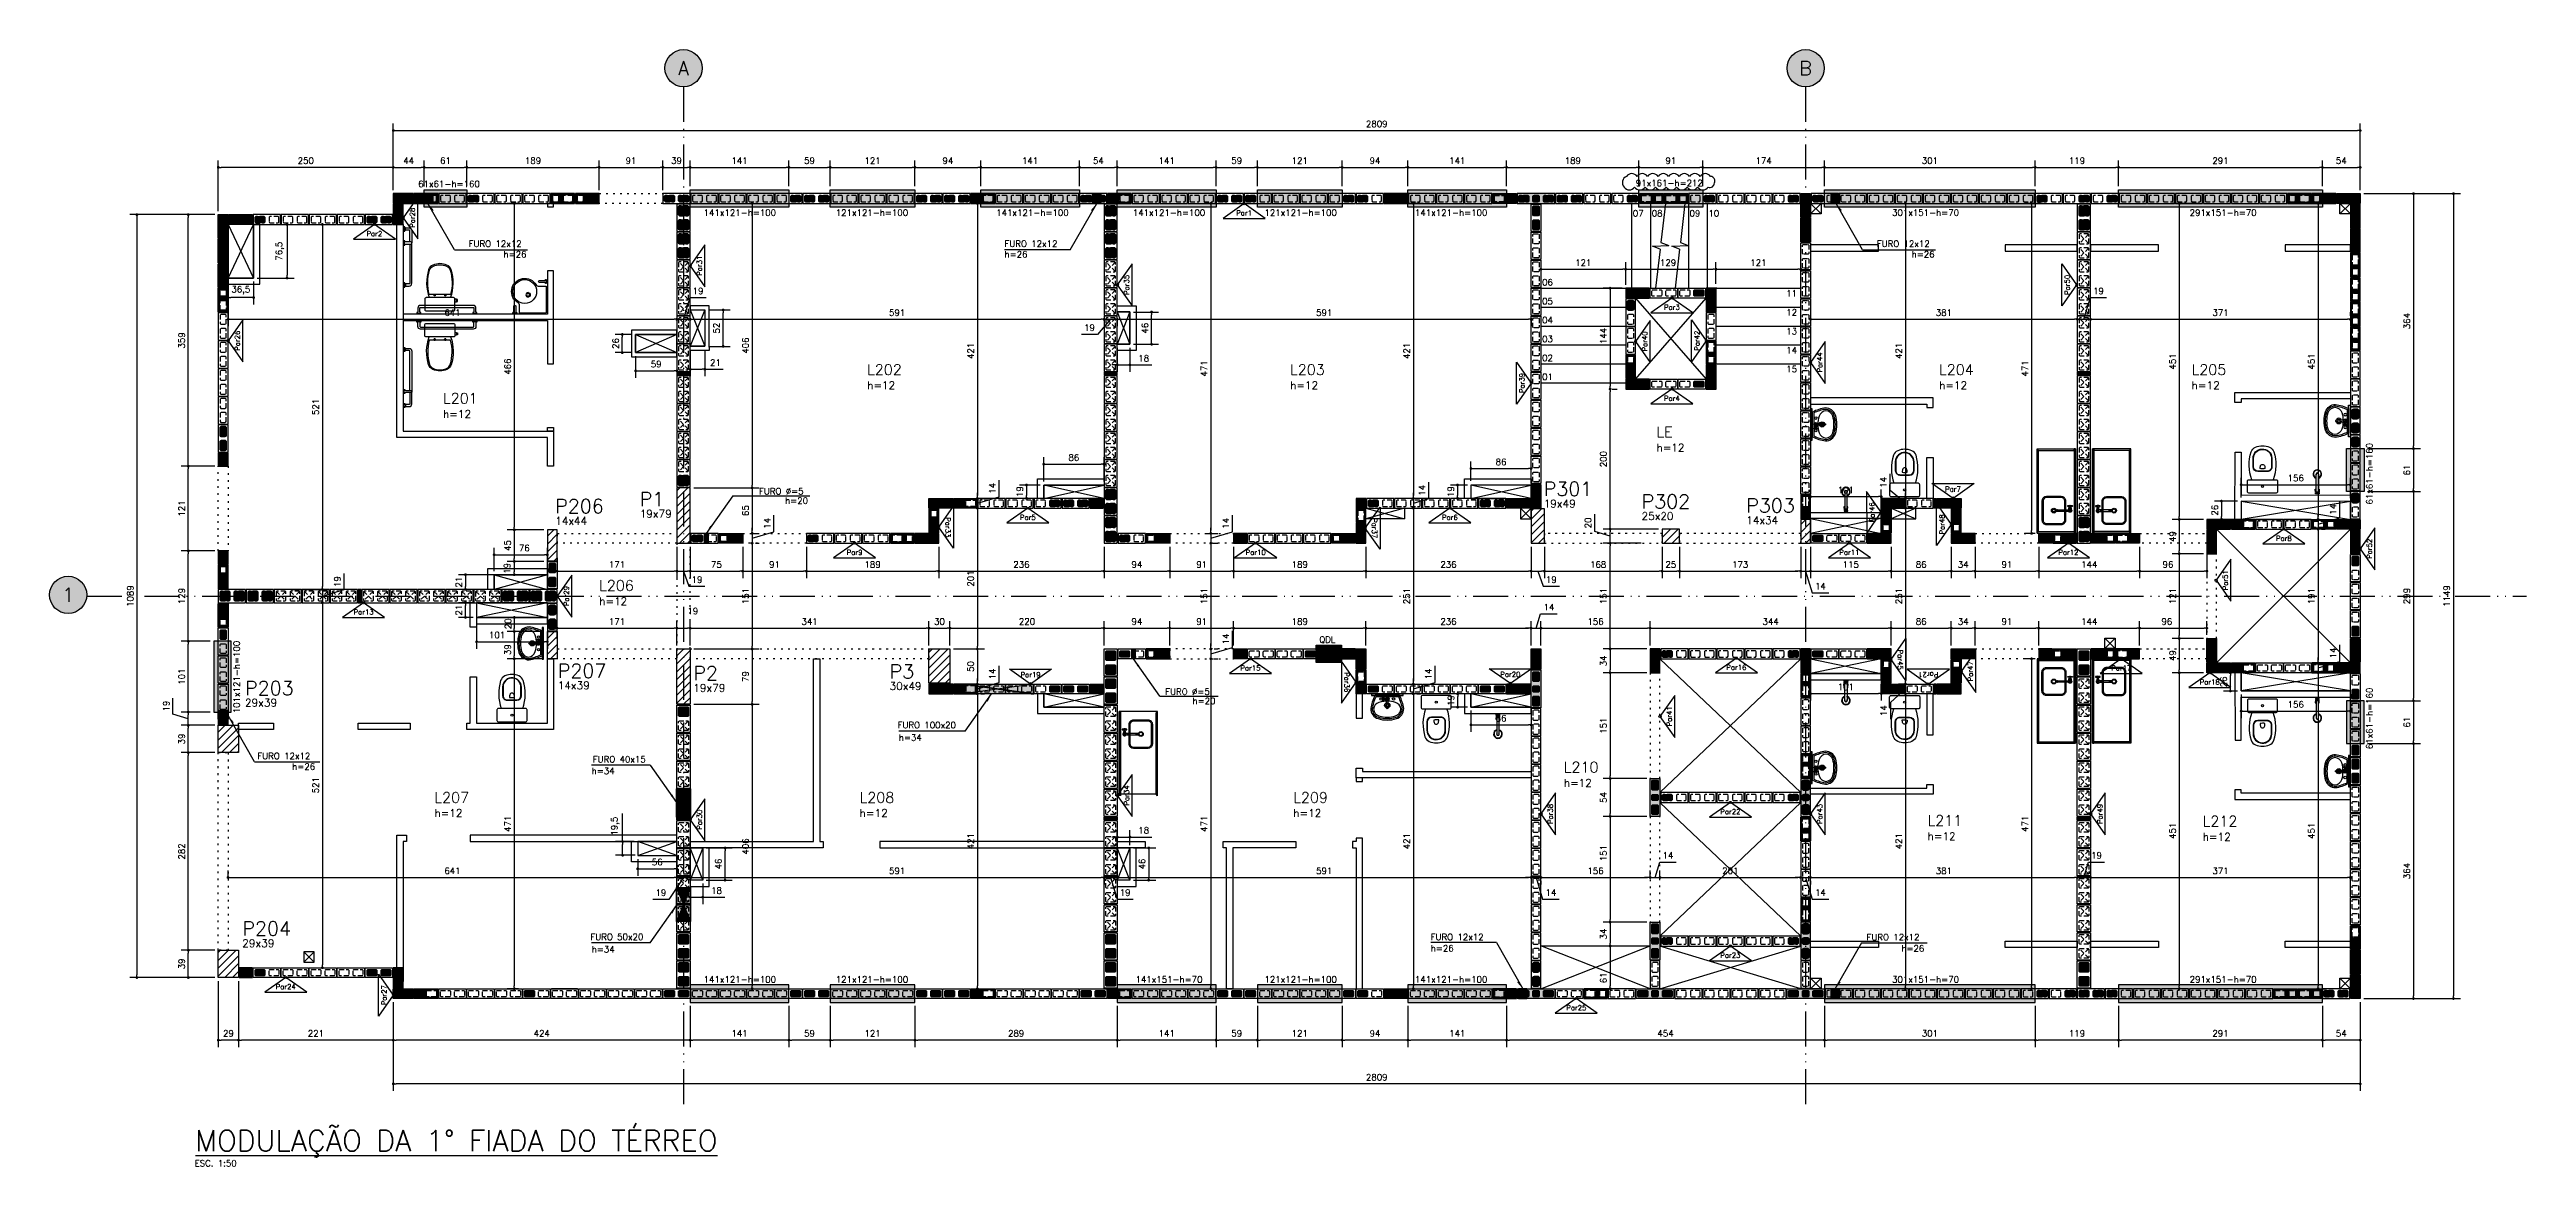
# Model space of a CAD drawing. Extents: x -14651 to 3496, y -7403 to -1290.
# Drawn here: x -41 to 3496, y -7403 to -5809 of the extents above.
import ezdxf
from ezdxf.enums import TextEntityAlignment as Align

# ---------------------------------------------------------------- set-up
doc = ezdxf.new("R2010")
doc.units = 0
doc.header["$LTSCALE"] = 25
for name, pattern in [('DASHED', [19.05, 12.7, -6.35]), ('DASHED2', [0.375, 0.25, -0.125]), ('ESTILO_TQS_0002', [0.4, 0.1, -0.3]), ('ESTILO_TQS_0004', [3.3, 2, -0.4, 0.05, -0.4, 0.05, -0.4])]:
    doc.linetypes.add(name, pattern=pattern)
for name, color, linetype in [('203', 1, 'DASHED2'), ('213', 252, 'Continuous'), ('241', 2, 'Continuous'), ('247', 50, 'Continuous'), ('248', 100, 'Continuous'), ('249', 20, 'Continuous'), ('252', 1, 'Continuous'), ('253', 251, 'Continuous'), ('ABERTURAS', 53, 'Continuous'), ('ac-furo', 170, 'Continuous'), ('ALVENARIA NÃO ESTRUTURAL', 242, 'Continuous'), ('Arranque', 14, 'Continuous'), ('COTA', 1, 'Continuous'), ('EIXOS', 1, 'ESTILO_TQS_0004'), ('ele-furos', 151, 'DASHED'), ('FERRO', 5, 'Continuous'), ('H2', 252, 'Continuous'), ('H4', 254, 'Continuous'), ('IND-EIXOS', 2, 'Continuous'), ('L-D', 2, 'Continuous'), ('L-N', 4, 'Continuous'), ('Linha_fina', 1, 'Continuous'), ('P-D', 2, 'Continuous'), ('P-S', 5, 'Continuous'), ('Pena_1', 1, 'Continuous'), ('Pena_2', 2, 'Continuous'), ('PENA_6', 6, 'Continuous'), ('PIL-N', 4, 'Continuous'), ('PORTA', 3, 'ESTILO_TQS_0002'), ('PROJ', 252, 'Continuous'), ('T1', 2, 'Continuous'), ('T4', 6, 'Continuous'), ('TEXT-EIXOS', 3, 'Continuous'), ('TEXTO', 3, 'Continuous'), ('TJANELA', 2, 'Continuous'), ('VIGA', 3, 'Continuous'), ('XREF-MC41-BAS-ELE-PLN-TIPO-TERR$0$CMP_ELE_ATOMO', 84, 'Continuous')]:
    doc.layers.add(name, color=color, linetype=linetype)
doc.styles.add('COTA', font='romans.shx')
doc.styles.get("Standard").update_dxf_attribs({"font": 'romans.shx'})
doc.styles.add('Texto1', font='romans.shx', dxfattribs={"height": 9})
doc.styles.add('Texto4', font='romans.shx', dxfattribs={"height": 30})
doc.dimstyles.new('forma', dxfattribs={"dimscale": 5, "dimtxt": 1.8, "dimasz": 0.8, "dimexe": 2, "dimexo": 1, "dimgap": 1, "dimtad": 1, "dimdec": 1, "dimzin": 9, "dimtxsty": 'COTA', "dimblk1": 'DOT', "dimblk2": 'DOT', "dimsah": 1, "dimcen": 0, "dimdle": 1, "dimclrd": 256, "dimclre": 256, "dimclrt": 2, "dimadec": 0, "dimazin": 0, "dimtfac": 1, "dimtdec": 0, "dimtmove": 0, "dimatfit": 3, "dimfxl": 1, "dimtolj": 1, "dimtzin": 0, "dimarcsym": 0})
pattern_1 = [(45, (0, -1000), (-5.61266, 5.61266), [])]
pattern_2 = [(45, (470, -866), (-5.61266, 5.61266), [])]
pattern_3 = [(45, (655, -891), (-5.61266, 5.61266), [])]

msp = doc.modelspace()

# ---------------------------------------------------------------- texts
at = {"layer": 'L-D'}
for p in [(1126.22, -6293.73), (1730.29, -6293.73), (2657.09, -6293.73), (3017.76, -6293.73), (520.55, -6334.78), (2253.49, -6382.75), (743.54, -6601.93), (2121.17, -6861.28), (508.23, -6904.41), (1115.52, -6904.41), (1734.76, -6904.41), (2640.66, -6937.35), (3033.59, -6938.25)]:
    msp.add_text('h=12', height=11, dxfattribs=at).set_placement(p)
at = {"layer": 'L-N'}
for s, p in [('L202', (1126.22, -6273.33)), ('L203', (1730.29, -6273.33)), ('L204', (2657.09, -6273.33)), ('L205', (3017.76, -6273.33)), ('L201', (520.55, -6314.38)), ('LE', (2253.49, -6362.35)), ('L206', (743.54, -6581.53)), ('L210', (2121.17, -6840.88)), ('L207', (508.23, -6884.01)), ('L208', (1115.52, -6884.01)), ('L209', (1734.76, -6884.01)), ('L211', (2640.66, -6916.95)), ('L212', (3033.59, -6917.85))]:
    msp.add_text(s, height=15, dxfattribs=at).set_placement(p)
at = {"layer": 'P-D', "linetype": 'Continuous'}
for s, p in [('19x79', (801.41, -6477.1)), ('19x49', (2092.45, -6462.5, 0.02)), ('25x20', (2232.18, -6480.47, 0.02)), ('14x44', (680.7, -6487.19, 0.02)), ('14x34', (2381.68, -6486.37, 0.02)), ('14x39', (684.36, -6722.12, 0.02)), ('19x79', (877.95, -6725.6)), ('30x49', (1158.28, -6723.09)), ('29x39', (237.74, -6746.83, 0.02)), ('29x39', (233.92, -7090.16, 0.02))]:
    msp.add_text(s, height=11, dxfattribs=at).set_placement(p)
at = {"layer": 'PIL-N', "linetype": 'Continuous'}
for s, p in [('P301', (2092.45, -6446, 0.02)), ('P206', (680.7, -6470.69, 0.02)), ('P1', (801.41, -6460.6)), ('P302', (2232.18, -6463.97, 0.02)), ('P303', (2381.68, -6469.87, 0.02)), ('P207', (684.36, -6705.62, 0.02)), ('P203', (237.74, -6730.33, 0.02)), ('P2', (877.95, -6709.1)), ('P3', (1158.28, -6706.59)), ('P204', (233.92, -7073.66, 0.02))]:
    msp.add_text(s, height=20, dxfattribs=at).set_placement(p)
at = {"layer": 'T1', "style": 'Texto1'}
for s, p in [('07', (2227.41, -6047.18)), ('08', (2254.41, -6047.18)), ('09', (2308.41, -6047.18)), ('10', (2335.41, -6047.18)), ('06', (2097.89, -6145.62, 0.04)), ('11', (2446.57, -6161.6, 0.04)), ('05', (2097.89, -6172.62, 0.04)), ('12', (2446.57, -6188.6, 0.04)), ('04', (2097.89, -6199.62, 0.04)), ('03', (2097.89, -6226.62, 0.04)), ('13', (2446.57, -6215.6, 0.04)), ('02', (2097.89, -6253.62, 0.04)), ('14', (2446.57, -6242.6, 0.04)), ('15', (2446.57, -6269.6, 0.04)), ('01', (2097.89, -6280.62, 0.04))]:
    msp.add_text(s, height=9, dxfattribs=at).set_placement(p, align=Align.CENTER)
for s, p in [('FURO 12x12', (557.21, -6090.69)), ('FURO 12x12', (1322.37, -6090.69)), ('FURO 12x12', (2568.16, -6090.69)), ('h=26', (606.91, -6105.81)), ('h=26', (1322.4, -6105.81)), ('h=26', (2617.86, -6105.81)), ('FURO Ø=5', (971.82, -6443.92)), ('h=20', (1009.08, -6457.41)), ('FURO Ø=5', (1551.93, -6730.06)), ('h=20', (1590.89, -6743.27)), ('FURO 100x20', (1169.74, -6777.77)), ('h=34', (1171.47, -6795.57)), ('FURO 12x12', (255.39, -6821.81)), ('FURO 40x15', (734.4, -6826.49)), ('h=26', (305.08, -6836.93)), ('h=34', (732.72, -6843.19)), ('FURO 50x20', (731.03, -7080.04)), ('FURO 12x12', (1931.06, -7080.31)), ('FURO 12x12', (2553.52, -7080.51)), ('h=34', (732.76, -7097.84)), ('h=26', (1931.08, -7096.44)), ('h=26', (2603.21, -7096.63))]:
    msp.add_text(s, height=9, dxfattribs=at).set_placement(p)
at = {"layer": 'T4', "style": 'Texto4'}
msp.add_text('%%UMODULAÇÃO DA 1° FIADA DO TÉRREO', height=30, dxfattribs=at).set_placement((166.83, -7381.55))
at = {"layer": 'TEXT-EIXOS'}
for s, p in [('A', (863.91, -5835.54)), ('B', (2466.41, -5835.54)), ('1', (-14.83, -6587.36))]:
    msp.add_text(s, height=20, dxfattribs=at).set_placement(p, align=Align.MIDDLE_CENTER)
at = {"layer": 'TEXTO', "color": 2, "style": 'Texto1'}
msp.add_text('ESC. 1:50', height=9, dxfattribs=at).set_placement((165.73, -7403.27))
at = {"layer": 'TJANELA', "style": 'Texto1'}
for s, p in [('61x61-h=160', (529.08, -6005.24)), ('91x161-h=212', (2271.86, -6004.14)), ('141x121-h=100', (944.45, -6046.29)), ('121x121-h=100', (1133.09, -6046.29)), ('141x121-h=100', (1362.35, -6046.29)), ('141x121-h=100', (1557.35, -6046.29)), ('121x121-h=100', (1745.33, -6046.29)), ('141x121-h=100', (1960.33, -6046.29)), ('301x151-h=70', (2637.77, -6046.29)), ('291x151-h=70', (3062.77, -6046.29)), ('QDL', (1783.5, -6655.66)), ('141x121-h=100', (944.45, -7140.9)), ('121x121-h=100', (1133.09, -7140.9)), ('141x151-h=70', (1557.35, -7140.9)), ('121x121-h=100', (1745.33, -7140.9)), ('141x121-h=100', (1960.33, -7140.9)), ('301x151-h=70', (2637.77, -7140.9)), ('291x151-h=70', (3062.77, -7140.9))]:
    msp.add_text(s, height=9, dxfattribs=at).set_placement(p, align=Align.CENTER)
for s, p in [('61x61-h=160', (3276.23, -6414.45)), ('101x121-h=100', (230.23, -6704.63)), ('61x61-h=160', (3276.23, -6763.74))]:
    msp.add_text(s, height=9, rotation=90, dxfattribs=at).set_placement(p, align=Align.CENTER)

# ---------------------------------------------------------------- blocks, each defined once
blk = doc.blocks.new('P4020')
blk.add_lwpolyline([(-19.5, -9.5), (19.5, -9.5), (19.5, 9.5), (-19.5, 9.5), (-19.5, -9.5)])
at = {"color": 1, "linetype": 'DASHED2'}
for points in [[(-17, -6), (-16, -7), (-4, -7), (-3, -6), (-3, 6), (-4, 7), (-16, 7), (-17, 6), (-17, -6)], [(3, -6), (4, -7), (16, -7), (17, -6), (17, 6), (16, 7), (4, 7), (3, 6), (3, -6)]]:
    blk.add_lwpolyline(points, dxfattribs=at)
at = {"layer": '203', "color": 253}
for p, q in [((-16.5, 6.5), (-3.5, -6.5)), ((-3.5, 6.5), (-16.5, -6.5)), ((16.5, 6.5), (3.5, -6.5)), ((3.5, 6.5), (16.5, -6.5))]:
    blk.add_line(p, q, dxfattribs=at)
blk = doc.blocks.new('P4015', base_point=(5842102.11612, -8124149.02973))
blk.add_lwpolyline([(5842082.61612, -8124156.02973), (5842121.61612, -8124156.02973), (5842121.61612, -8124142.02973), (5842082.61612, -8124142.02973), (5842082.61612, -8124156.02973)])
at = {"color": 1, "linetype": 'DASHED2'}
for points in [[(5842085.11612, -8124152.52973), (5842086.11612, -8124153.52973), (5842098.11612, -8124153.52973), (5842099.11612, -8124152.52973), (5842099.11612, -8124145.52973), (5842098.11612, -8124144.52973), (5842086.11612, -8124144.52973), (5842085.11612, -8124145.52973), (5842085.11612, -8124152.52973)], [(5842105.11612, -8124152.52973), (5842106.11612, -8124153.52973), (5842118.11612, -8124153.52973), (5842119.11612, -8124152.52973), (5842119.11612, -8124145.52973), (5842118.11612, -8124144.52973), (5842106.11612, -8124144.52973), (5842105.11612, -8124145.52973), (5842105.11612, -8124152.52973)]]:
    blk.add_lwpolyline(points, dxfattribs=at)
blk = doc.blocks.new('P3515')
at = {"layer": '248'}
h = blk.add_hatch(color=100, dxfattribs=at)
h.paths.add_polyline_path([(17, 7), (-17, 7), (-17, -7), (17, -7)])
h.paths.add_polyline_path([(-5.5, -3.5), (-6.5, -4.5), (-13.5, -4.5), (-14.5, -3.5), (-14.5, 3.5), (-13.5, 4.5), (-6.5, 4.5), (-5.5, 3.5)], flags=16)
h.paths.add_polyline_path([(0.5, 3.5), (1.5, 4.5), (13.5, 4.5), (14.5, 3.5), (14.5, -3.5), (13.5, -4.5), (1.5, -4.5), (0.5, -3.5)], flags=16)
blk.add_lwpolyline([(-17, -7), (17, -7), (17, 7), (-17, 7), (-17, -7)])
at = {"color": 1, "linetype": 'DASHED2'}
for points in [[(-14.5, -3.5), (-13.5, -4.5), (-6.5, -4.5), (-5.5, -3.5), (-5.5, 3.5), (-6.5, 4.5), (-13.5, 4.5), (-14.5, 3.5), (-14.5, -3.5)], [(0.5, -3.5), (1.5, -4.5), (13.5, -4.5), (14.5, -3.5), (14.5, 3.5), (13.5, 4.5), (1.5, 4.5), (0.5, 3.5), (0.5, -3.5)]]:
    blk.add_lwpolyline(points, dxfattribs=at)
blk = doc.blocks.new('P3015')
at = {"layer": '252'}
h = blk.add_hatch(color=21, dxfattribs=at)
h.paths.add_polyline_path([(14.5, -7), (14.5, 7), (-14.5, 7), (-14.5, -7)])
h.paths.add_polyline_path([(3, 3.5), (4, 4.5), (11, 4.5), (12, 3.5), (12, -3.5), (11, -4.5), (4, -4.5), (3, -3.5)], flags=16)
h.paths.add_polyline_path([(-3, -3.5), (-4, -4.5), (-11, -4.5), (-12, -3.5), (-12, 3.5), (-11, 4.5), (-4, 4.5), (-3, 3.5)], flags=16)
blk.add_lwpolyline([(-14.5, -7), (14.5, -7), (14.5, 7), (-14.5, 7), (-14.5, -7)])
at = {"color": 1, "linetype": 'DASHED2'}
for points in [[(-12, -3.5), (-11, -4.5), (-4, -4.5), (-3, -3.5), (-3, 3.5), (-4, 4.5), (-11, 4.5), (-12, 3.5), (-12, -3.5)], [(3, -3.5), (4, -4.5), (11, -4.5), (12, -3.5), (12, 3.5), (11, 4.5), (4, 4.5), (3, 3.5), (3, -3.5)]]:
    blk.add_lwpolyline(points, dxfattribs=at)
blk = doc.blocks.new('P0520')
at = {"layer": '253'}
blk.add_hatch(color=129, dxfattribs=at).paths.add_polyline_path([(2, 9.5), (-2, 9.5), (-2, -9.5), (2, -9.5)])
blk.add_lwpolyline([(2, 9.5), (-2, 9.5), (-2, -9.5), (2, -9.5), (2, 9.5)])
blk = doc.blocks.new('P5515')
at = {"layer": '249'}
h = blk.add_hatch(color=20, dxfattribs=at)
h.paths.add_polyline_path([(-27, 7), (-27, -7), (27, -7), (27, 7)])
h.paths.add_polyline_path([(-10.5, -3.5), (-11.5, -4.5), (-23.5, -4.5), (-24.5, -3.5), (-24.5, 3.5), (-23.5, 4.5), (-11.5, 4.5), (-10.5, 3.5)], flags=16)
h.paths.add_polyline_path([(-4.5, 3.5), (-3.5, 4.5), (3.5, 4.5), (4.5, 3.5), (4.5, -3.5), (3.5, -4.5), (-3.5, -4.5), (-4.5, -3.5)], flags=16)
h.paths.add_polyline_path([(10.5, 3.5), (11.5, 4.5), (23.5, 4.5), (24.5, 3.5), (24.5, -3.5), (23.5, -4.5), (11.5, -4.5), (10.5, -3.5)], flags=16)
blk.add_lwpolyline([(27, 7), (-27, 7), (-27, -7), (27, -7), (27, 7)])
at = {"color": 1, "linetype": 'DASHED2'}
for points in [[(-10.5, 3.5), (-11.5, 4.5), (-23.5, 4.5), (-24.5, 3.5), (-24.5, -3.5), (-23.5, -4.5), (-11.5, -4.5), (-10.5, -3.5), (-10.5, 3.5)], [(4.5, 3.5), (3.5, 4.5), (-3.5, 4.5), (-4.5, 3.5), (-4.5, -3.5), (-3.5, -4.5), (3.5, -4.5), (4.5, -3.5), (4.5, 3.5)], [(24.5, 3.5), (23.5, 4.5), (11.5, 4.5), (10.5, 3.5), (10.5, -3.5), (11.5, -4.5), (23.5, -4.5), (24.5, -3.5), (24.5, 3.5)]]:
    blk.add_lwpolyline(points, dxfattribs=at)
blk = doc.blocks.new('P2015')
at = {"layer": '247'}
h = blk.add_hatch(color=50, dxfattribs=at)
h.paths.add_polyline_path([(9.5, 7), (-9.5, 7), (-9.5, -7), (9.5, -7)])
h.paths.add_polyline_path([(6, -4.5), (-6, -4.5), (-7, -3.5), (-7, 3.5), (-6, 4.5), (6, 4.5), (7, 3.5), (7, -3.5)], flags=16)
blk.add_lwpolyline([(-9.5, -7), (9.5, -7), (9.5, 7), (-9.5, 7), (-9.5, -7)])
at = {"color": 1, "linetype": 'DASHED2'}
blk.add_lwpolyline([(-7, -3.5), (-6, -4.5), (6, -4.5), (7, -3.5), (7, 3.5), (6, 4.5), (-6, 4.5), (-7, 3.5), (-7, -3.5)], dxfattribs=at)
blk = doc.blocks.new('P0515')
at = {"layer": '253'}
blk.add_hatch(color=210, dxfattribs=at).paths.add_polyline_path([(-2, -7), (2, -7), (2, 7), (-2, 7)])
blk.add_lwpolyline([(-2, -7), (2, -7), (2, 7), (-2, 7), (-2, -7)])
blk = doc.blocks.new('GR-0909')
at = {"layer": '213'}
h = blk.add_hatch(color=256, dxfattribs=at)
h.paths.add_polyline_path([(3.5, -4.5), (4.5, -3.5), (4.500001, 3.5), (3.500001, 4.5), (-3.499999, 4.5), (-4.499999, 3.5), (-4.5, -3.5), (-3.5, -4.5)])
h.paths.add_polyline_path([(-2, 0, -1), (2, 0, -1)], flags=16)
at = {"layer": 'Arranque'}
blk.add_hatch(color=256, dxfattribs=at).paths.add_polyline_path([(2, 0, 1), (-2, 0, 1)])
at = {"layer": '213'}
blk.add_lwpolyline([(3.500001, 4.5), (4.500001, 3.5), (4.5, -3.5), (3.5, -4.5), (-3.5, -4.5), (-4.5, -3.5), (-4.499999, 3.5), (-3.499999, 4.5), (3.500001, 4.5)], dxfattribs=at)
at = {"layer": 'FERRO', "linetype": 'Continuous'}
blk.add_circle((0, 0), 2, dxfattribs=at)
blk = doc.blocks.new('GR-1409')
at = {"layer": '213'}
h = blk.add_hatch(color=256, dxfattribs=at)
h.paths.add_polyline_path([(-6, 4.5), (-7, 3.5), (-7, -3.5), (-6, -4.5), (6, -4.5), (7, -3.5), (7, 3.5), (6, 4.5)])
h.paths.add_polyline_path([(-2, 0, 1), (2, 0, 1)], flags=16)
at = {"layer": 'Arranque'}
blk.add_hatch(color=256, dxfattribs=at).paths.add_polyline_path([(-2, 0, 1), (2, 0, 1)])
at = {"layer": '213'}
blk.add_lwpolyline([(-7, 3.5), (-6, 4.5), (6, 4.5), (7, 3.5), (7, -3.5), (6, -4.5), (-6, -4.5), (-7, -3.5), (-7, 3.5)], dxfattribs=at)
at = {"layer": 'FERRO', "linetype": 'Continuous'}
blk.add_circle((0, 0), 2, dxfattribs=at)
blk = doc.blocks.new('GR-1414')
at = {"layer": '213'}
h = blk.add_hatch(color=256, dxfattribs=at)
h.paths.add_polyline_path([(6, -7), (7, -6), (7, 6), (6, 7), (-6, 7), (-7, 6), (-7, -6), (-6, -7)])
h.paths.add_polyline_path([(2, 0, 1), (-2, 0, 1)], flags=16)
at = {"layer": 'Arranque'}
blk.add_hatch(color=256, dxfattribs=at).paths.add_polyline_path([(2, 0, 1), (-2, 0, 1)])
at = {"layer": '213'}
for p, q in [((-7, 6), (-6, 7)), ((-7, -6), (-7, 6)), ((-6, 7), (6, 7)), ((6, 7), (7, 6)), ((7, 6), (7, -6)), ((-6, -7), (-7, -6)), ((6, -7), (-6, -7)), ((7, -6), (6, -7))]:
    blk.add_line(p, q, dxfattribs=at)
at = {"layer": 'FERRO', "linetype": 'Continuous'}
blk.add_circle((0, 0), 2, dxfattribs=at)
blk = doc.blocks.new('_IDNPAR_2')
at = {"color": 3}
blk.add_lwpolyline([(1, -0.7), (0, 0), (-1, -0.7)], close=True, dxfattribs=at)
blk.add_circle((0, 0), 0.05, dxfattribs=at)
at = {"layer": '247', "color": 2, "style": 'COTA', "flags": 8}
blk.add_attdef('ID', text='', height=0.24, dxfattribs=at).set_placement((0, -0.44), align=Align.MIDDLE_CENTER)
blk = doc.blocks.new('_Dot')
at = {"color": 0, "linetype": 'ByBlock', "lineweight": -2}
blk.add_line((-0.5, 0), (-1, 0), dxfattribs=at)
at = {"color": 0, "linetype": 'ByBlock', "const_width": 0.5}
blk.add_lwpolyline([(-0.25, 0, 1), (0.25, 0, 1)], format="xyb", close=True, dxfattribs=at)
blk = doc.blocks.new('*D62')
at = {"layer": 'COTA', "lineweight": -2, "transparency": 16777216}
for p, q in [((449.5, -6009.6), (449.5, -5967.1)), ((453.5, -5977.1), (489.5, -5977.1)), ((493.5, -6004.4), (493.5, -5967.1))]:
    blk.add_line(p, q, dxfattribs=at)
at = {"layer": 'Defpoints', "color": 0, "transparency": 16777216}
for p in [(493.5, -5977.1), (493.5, -6009.4), (449.5, -6014.6)]:
    blk.add_point(p, dxfattribs=at)
at = {"layer": 'COTA', "lineweight": -2, "transparency": 16777216, "xscale": 4, "yscale": 4, "zscale": 4, "rotation": 180}
blk.add_blockref('_Dot', (449.5, -5977.1), dxfattribs=at)
at = {"layer": 'COTA', "lineweight": -2, "transparency": 16777216, "xscale": 4, "yscale": 4, "zscale": 4}
blk.add_blockref('_Dot', (493.5, -5977.1), dxfattribs=at)
at = {"layer": 'COTA', "color": 2, "transparency": 16777216, "insert": (471.5, -5967.6), "char_height": 9, "attachment_point": 5, "style": 'COTA'}
blk.add_mtext('\\A1;44 ', dxfattribs=at)
blk = doc.blocks.new('*D63')
at = {"layer": 'COTA', "lineweight": -2, "transparency": 16777216}
for p, q in [((493.5, -6004.4), (493.5, -5967.1)), ((497.5, -5977.1), (550.5, -5977.1)), ((554.5, -6004.1), (554.5, -5967.1))]:
    blk.add_line(p, q, dxfattribs=at)
at = {"layer": 'Defpoints', "color": 0, "transparency": 16777216}
for p in [(554.5, -5977.1), (493.5, -6009.4), (554.5, -6009.1)]:
    blk.add_point(p, dxfattribs=at)
at = {"layer": 'COTA', "lineweight": -2, "transparency": 16777216, "xscale": 4, "yscale": 4, "zscale": 4, "rotation": 180}
blk.add_blockref('_Dot', (493.5, -5977.1), dxfattribs=at)
at = {"layer": 'COTA', "lineweight": -2, "transparency": 16777216, "xscale": 4, "yscale": 4, "zscale": 4}
blk.add_blockref('_Dot', (554.5, -5977.1), dxfattribs=at)
at = {"layer": 'COTA', "color": 2, "transparency": 16777216, "insert": (524, -5967.6), "char_height": 9, "attachment_point": 5, "style": 'COTA'}
blk.add_mtext('\\A1;61 ', dxfattribs=at)
blk = doc.blocks.new('*D64')
at = {"layer": 'COTA', "lineweight": -2, "transparency": 16777216}
for p, q in [((554.5, -6004.1), (554.5, -5967.1)), ((558.5, -5977.1), (739.5, -5977.1)), ((743.5, -6009.6), (743.5, -5967.1))]:
    blk.add_line(p, q, dxfattribs=at)
at = {"layer": 'Defpoints', "color": 0, "transparency": 16777216}
for p in [(743.5, -5977.1), (554.5, -6009.1), (743.5, -6014.6)]:
    blk.add_point(p, dxfattribs=at)
at = {"layer": 'COTA', "lineweight": -2, "transparency": 16777216, "xscale": 4, "yscale": 4, "zscale": 4, "rotation": 180}
blk.add_blockref('_Dot', (554.5, -5977.1), dxfattribs=at)
at = {"layer": 'COTA', "lineweight": -2, "transparency": 16777216, "xscale": 4, "yscale": 4, "zscale": 4}
blk.add_blockref('_Dot', (743.5, -5977.1), dxfattribs=at)
at = {"layer": 'COTA', "color": 2, "transparency": 16777216, "insert": (649, -5967.6), "char_height": 9, "attachment_point": 5, "style": 'COTA'}
blk.add_mtext('\\A1;189 ', dxfattribs=at)
blk = doc.blocks.new('*D65')
at = {"layer": 'COTA', "lineweight": -2, "transparency": 16777216}
for p, q in [((743.5, -6009.6), (743.5, -5967.1)), ((747.5, -5977.1), (830.5, -5977.1)), ((834.5, -6009.6), (834.5, -5967.1))]:
    blk.add_line(p, q, dxfattribs=at)
at = {"layer": 'Defpoints', "color": 0, "transparency": 16777216}
for p in [(834.5, -5977.1), (743.5, -6014.6), (834.5, -6014.6)]:
    blk.add_point(p, dxfattribs=at)
at = {"layer": 'COTA', "lineweight": -2, "transparency": 16777216, "xscale": 4, "yscale": 4, "zscale": 4, "rotation": 180}
blk.add_blockref('_Dot', (743.5, -5977.1), dxfattribs=at)
at = {"layer": 'COTA', "lineweight": -2, "transparency": 16777216, "xscale": 4, "yscale": 4, "zscale": 4}
blk.add_blockref('_Dot', (834.5, -5977.1), dxfattribs=at)
at = {"layer": 'COTA', "color": 2, "transparency": 16777216, "insert": (789, -5967.6), "char_height": 9, "attachment_point": 5, "style": 'COTA'}
blk.add_mtext('\\A1;91 ', dxfattribs=at)
blk = doc.blocks.new('*D66')
at = {"layer": 'COTA', "lineweight": -2, "transparency": 16777216}
for p, q in [((834.5, -6009.6), (834.5, -5967.1)), ((838.5, -5977.1), (869.5, -5977.1)), ((873.5, -6004.1), (873.5, -5967.1))]:
    blk.add_line(p, q, dxfattribs=at)
at = {"layer": 'Defpoints', "color": 0, "transparency": 16777216}
for p in [(873.5, -5977.1), (873.5, -6009.1), (834.5, -6014.6)]:
    blk.add_point(p, dxfattribs=at)
at = {"layer": 'COTA', "lineweight": -2, "transparency": 16777216, "xscale": 4, "yscale": 4, "zscale": 4, "rotation": 180}
blk.add_blockref('_Dot', (834.5, -5977.1), dxfattribs=at)
at = {"layer": 'COTA', "lineweight": -2, "transparency": 16777216, "xscale": 4, "yscale": 4, "zscale": 4}
blk.add_blockref('_Dot', (873.5, -5977.1), dxfattribs=at)
at = {"layer": 'COTA', "color": 2, "transparency": 16777216, "insert": (854, -5967.6), "char_height": 9, "attachment_point": 5, "style": 'COTA'}
blk.add_mtext('\\A1;39 ', dxfattribs=at)
blk = doc.blocks.new('*D67')
at = {"layer": 'COTA', "lineweight": -2, "transparency": 16777216}
for p, q in [((873.5, -6004.1), (873.5, -5967.1)), ((877.5, -5977.1), (1010.5, -5977.1)), ((1014.5, -6004.1), (1014.5, -5967.1))]:
    blk.add_line(p, q, dxfattribs=at)
at = {"layer": 'Defpoints', "color": 0, "transparency": 16777216}
for p in [(1014.5, -5977.1), (873.5, -6009.1), (1014.5, -6009.1)]:
    blk.add_point(p, dxfattribs=at)
at = {"layer": 'COTA', "lineweight": -2, "transparency": 16777216, "xscale": 4, "yscale": 4, "zscale": 4, "rotation": 180}
blk.add_blockref('_Dot', (873.5, -5977.1), dxfattribs=at)
at = {"layer": 'COTA', "lineweight": -2, "transparency": 16777216, "xscale": 4, "yscale": 4, "zscale": 4}
blk.add_blockref('_Dot', (1014.5, -5977.1), dxfattribs=at)
at = {"layer": 'COTA', "color": 2, "transparency": 16777216, "insert": (944, -5967.6), "char_height": 9, "attachment_point": 5, "style": 'COTA'}
blk.add_mtext('\\A1;141 ', dxfattribs=at)
blk = doc.blocks.new('*D68')
at = {"layer": 'COTA', "lineweight": -2, "transparency": 16777216}
for p, q in [((1014.5, -6004.1), (1014.5, -5967.1)), ((1018.5, -5977.1), (1069.5, -5977.1)), ((1073.5, -6004.1), (1073.5, -5967.1))]:
    blk.add_line(p, q, dxfattribs=at)
at = {"layer": 'Defpoints', "color": 0, "transparency": 16777216}
for p in [(1073.5, -5977.1), (1014.5, -6009.1), (1073.5, -6009.1)]:
    blk.add_point(p, dxfattribs=at)
at = {"layer": 'COTA', "lineweight": -2, "transparency": 16777216, "xscale": 4, "yscale": 4, "zscale": 4, "rotation": 180}
blk.add_blockref('_Dot', (1014.5, -5977.1), dxfattribs=at)
at = {"layer": 'COTA', "lineweight": -2, "transparency": 16777216, "xscale": 4, "yscale": 4, "zscale": 4}
blk.add_blockref('_Dot', (1073.5, -5977.1), dxfattribs=at)
at = {"layer": 'COTA', "color": 2, "transparency": 16777216, "insert": (1044, -5967.6), "char_height": 9, "attachment_point": 5, "style": 'COTA'}
blk.add_mtext('\\A1;59 ', dxfattribs=at)
blk = doc.blocks.new('*D69')
at = {"layer": 'COTA', "lineweight": -2, "transparency": 16777216}
for p, q in [((1073.5, -6004.1), (1073.5, -5967.1)), ((1077.5, -5977.1), (1190.5, -5977.1)), ((1194.5, -6004.1), (1194.5, -5967.1))]:
    blk.add_line(p, q, dxfattribs=at)
at = {"layer": 'Defpoints', "color": 0, "transparency": 16777216}
for p in [(1194.5, -5977.1), (1073.5, -6009.1), (1194.5, -6009.1)]:
    blk.add_point(p, dxfattribs=at)
at = {"layer": 'COTA', "lineweight": -2, "transparency": 16777216, "xscale": 4, "yscale": 4, "zscale": 4, "rotation": 180}
blk.add_blockref('_Dot', (1073.5, -5977.1), dxfattribs=at)
at = {"layer": 'COTA', "lineweight": -2, "transparency": 16777216, "xscale": 4, "yscale": 4, "zscale": 4}
blk.add_blockref('_Dot', (1194.5, -5977.1), dxfattribs=at)
at = {"layer": 'COTA', "color": 2, "transparency": 16777216, "insert": (1134, -5967.6), "char_height": 9, "attachment_point": 5, "style": 'COTA'}
blk.add_mtext('\\A1;121 ', dxfattribs=at)
blk = doc.blocks.new('*D70')
at = {"layer": 'COTA', "lineweight": -2, "transparency": 16777216}
for p, q in [((1194.5, -6004.1), (1194.5, -5967.1)), ((1198.5, -5977.1), (1284.5, -5977.1)), ((1288.5, -6004.1), (1288.5, -5967.1))]:
    blk.add_line(p, q, dxfattribs=at)
at = {"layer": 'Defpoints', "color": 0, "transparency": 16777216}
for p in [(1288.5, -5977.1), (1194.5, -6009.1), (1288.5, -6009.1)]:
    blk.add_point(p, dxfattribs=at)
at = {"layer": 'COTA', "lineweight": -2, "transparency": 16777216, "xscale": 4, "yscale": 4, "zscale": 4, "rotation": 180}
blk.add_blockref('_Dot', (1194.5, -5977.1), dxfattribs=at)
at = {"layer": 'COTA', "lineweight": -2, "transparency": 16777216, "xscale": 4, "yscale": 4, "zscale": 4}
blk.add_blockref('_Dot', (1288.5, -5977.1), dxfattribs=at)
at = {"layer": 'COTA', "color": 2, "transparency": 16777216, "insert": (1241.5, -5967.6), "char_height": 9, "attachment_point": 5, "style": 'COTA'}
blk.add_mtext('\\A1;94 ', dxfattribs=at)
blk = doc.blocks.new('*D71')
at = {"layer": 'COTA', "lineweight": -2, "transparency": 16777216}
for p, q in [((1288.5, -6004.1), (1288.5, -5967.1)), ((1292.5, -5977.1), (1425.5, -5977.1)), ((1429.5, -6004.1), (1429.5, -5967.1))]:
    blk.add_line(p, q, dxfattribs=at)
at = {"layer": 'Defpoints', "color": 0, "transparency": 16777216}
for p in [(1429.5, -5977.1), (1288.5, -6009.1), (1429.5, -6009.1)]:
    blk.add_point(p, dxfattribs=at)
at = {"layer": 'COTA', "lineweight": -2, "transparency": 16777216, "xscale": 4, "yscale": 4, "zscale": 4, "rotation": 180}
blk.add_blockref('_Dot', (1288.5, -5977.1), dxfattribs=at)
at = {"layer": 'COTA', "lineweight": -2, "transparency": 16777216, "xscale": 4, "yscale": 4, "zscale": 4}
blk.add_blockref('_Dot', (1429.5, -5977.1), dxfattribs=at)
at = {"layer": 'COTA', "color": 2, "transparency": 16777216, "insert": (1359, -5967.6), "char_height": 9, "attachment_point": 5, "style": 'COTA'}
blk.add_mtext('\\A1;141 ', dxfattribs=at)
blk = doc.blocks.new('*D72')
at = {"layer": 'COTA', "lineweight": -2, "transparency": 16777216}
for p, q in [((1429.5, -6004.1), (1429.5, -5967.1)), ((1433.5, -5977.1), (1479.5, -5977.1)), ((1483.5, -6004.1), (1483.5, -5967.1))]:
    blk.add_line(p, q, dxfattribs=at)
at = {"layer": 'Defpoints', "color": 0, "transparency": 16777216}
for p in [(1483.5, -5977.1), (1429.5, -6009.1), (1483.5, -6009.1)]:
    blk.add_point(p, dxfattribs=at)
at = {"layer": 'COTA', "lineweight": -2, "transparency": 16777216, "xscale": 4, "yscale": 4, "zscale": 4, "rotation": 180}
blk.add_blockref('_Dot', (1429.5, -5977.1), dxfattribs=at)
at = {"layer": 'COTA', "lineweight": -2, "transparency": 16777216, "xscale": 4, "yscale": 4, "zscale": 4}
blk.add_blockref('_Dot', (1483.5, -5977.1), dxfattribs=at)
at = {"layer": 'COTA', "color": 2, "transparency": 16777216, "insert": (1456.5, -5967.6), "char_height": 9, "attachment_point": 5, "style": 'COTA'}
blk.add_mtext('\\A1;54 ', dxfattribs=at)
blk = doc.blocks.new('*D73')
at = {"layer": 'COTA', "lineweight": -2, "transparency": 16777216}
for p, q in [((1483.5, -6004.1), (1483.5, -5967.1)), ((1487.5, -5977.1), (1620.5, -5977.1)), ((1624.5, -6004.1), (1624.5, -5967.1))]:
    blk.add_line(p, q, dxfattribs=at)
at = {"layer": 'Defpoints', "color": 0, "transparency": 16777216}
for p in [(1624.5, -5977.1), (1483.5, -6009.1), (1624.5, -6009.1)]:
    blk.add_point(p, dxfattribs=at)
at = {"layer": 'COTA', "lineweight": -2, "transparency": 16777216, "xscale": 4, "yscale": 4, "zscale": 4, "rotation": 180}
blk.add_blockref('_Dot', (1483.5, -5977.1), dxfattribs=at)
at = {"layer": 'COTA', "lineweight": -2, "transparency": 16777216, "xscale": 4, "yscale": 4, "zscale": 4}
blk.add_blockref('_Dot', (1624.5, -5977.1), dxfattribs=at)
at = {"layer": 'COTA', "color": 2, "transparency": 16777216, "insert": (1554, -5967.6), "char_height": 9, "attachment_point": 5, "style": 'COTA'}
blk.add_mtext('\\A1;141 ', dxfattribs=at)
blk = doc.blocks.new('*D74')
at = {"layer": 'COTA', "lineweight": -2, "transparency": 16777216}
for p, q in [((1624.5, -6004.1), (1624.5, -5967.1)), ((1628.5, -5977.1), (1679.5, -5977.1)), ((1683.5, -6004.1), (1683.5, -5967.1))]:
    blk.add_line(p, q, dxfattribs=at)
at = {"layer": 'Defpoints', "color": 0, "transparency": 16777216}
for p in [(1683.5, -5977.1), (1624.5, -6009.1), (1683.5, -6009.1)]:
    blk.add_point(p, dxfattribs=at)
at = {"layer": 'COTA', "lineweight": -2, "transparency": 16777216, "xscale": 4, "yscale": 4, "zscale": 4, "rotation": 180}
blk.add_blockref('_Dot', (1624.5, -5977.1), dxfattribs=at)
at = {"layer": 'COTA', "lineweight": -2, "transparency": 16777216, "xscale": 4, "yscale": 4, "zscale": 4}
blk.add_blockref('_Dot', (1683.5, -5977.1), dxfattribs=at)
at = {"layer": 'COTA', "color": 2, "transparency": 16777216, "insert": (1654, -5967.6), "char_height": 9, "attachment_point": 5, "style": 'COTA'}
blk.add_mtext('\\A1;59 ', dxfattribs=at)
blk = doc.blocks.new('*D75')
at = {"layer": 'COTA', "lineweight": -2, "transparency": 16777216}
for p, q in [((1683.5, -6004.1), (1683.5, -5967.1)), ((1687.5, -5977.1), (1800.5, -5977.1)), ((1804.5, -6004.1), (1804.5, -5967.1))]:
    blk.add_line(p, q, dxfattribs=at)
at = {"layer": 'Defpoints', "color": 0, "transparency": 16777216}
for p in [(1804.5, -5977.1), (1683.5, -6009.1), (1804.5, -6009.1)]:
    blk.add_point(p, dxfattribs=at)
at = {"layer": 'COTA', "lineweight": -2, "transparency": 16777216, "xscale": 4, "yscale": 4, "zscale": 4, "rotation": 180}
blk.add_blockref('_Dot', (1683.5, -5977.1), dxfattribs=at)
at = {"layer": 'COTA', "lineweight": -2, "transparency": 16777216, "xscale": 4, "yscale": 4, "zscale": 4}
blk.add_blockref('_Dot', (1804.5, -5977.1), dxfattribs=at)
at = {"layer": 'COTA', "color": 2, "transparency": 16777216, "insert": (1744, -5967.6), "char_height": 9, "attachment_point": 5, "style": 'COTA'}
blk.add_mtext('\\A1;121 ', dxfattribs=at)
blk = doc.blocks.new('*D76')
at = {"layer": 'COTA', "lineweight": -2, "transparency": 16777216}
for p, q in [((1804.5, -6004.1), (1804.5, -5967.1)), ((1808.5, -5977.1), (1894.5, -5977.1)), ((1898.5, -6004.1), (1898.5, -5967.1))]:
    blk.add_line(p, q, dxfattribs=at)
at = {"layer": 'Defpoints', "color": 0, "transparency": 16777216}
for p in [(1898.5, -5977.1), (1804.5, -6009.1), (1898.5, -6009.1)]:
    blk.add_point(p, dxfattribs=at)
at = {"layer": 'COTA', "lineweight": -2, "transparency": 16777216, "xscale": 4, "yscale": 4, "zscale": 4, "rotation": 180}
blk.add_blockref('_Dot', (1804.5, -5977.1), dxfattribs=at)
at = {"layer": 'COTA', "lineweight": -2, "transparency": 16777216, "xscale": 4, "yscale": 4, "zscale": 4}
blk.add_blockref('_Dot', (1898.5, -5977.1), dxfattribs=at)
at = {"layer": 'COTA', "color": 2, "transparency": 16777216, "insert": (1851.5, -5967.6), "char_height": 9, "attachment_point": 5, "style": 'COTA'}
blk.add_mtext('\\A1;94 ', dxfattribs=at)
blk = doc.blocks.new('*D77')
at = {"layer": 'COTA', "lineweight": -2, "transparency": 16777216}
for p, q in [((1898.5, -6004.1), (1898.5, -5967.1)), ((1902.5, -5977.1), (2035.5, -5977.1)), ((2039.5, -6004.1), (2039.5, -5967.1))]:
    blk.add_line(p, q, dxfattribs=at)
at = {"layer": 'Defpoints', "color": 0, "transparency": 16777216}
for p in [(2039.5, -5977.1), (1898.5, -6009.1), (2039.5, -6009.1)]:
    blk.add_point(p, dxfattribs=at)
at = {"layer": 'COTA', "lineweight": -2, "transparency": 16777216, "xscale": 4, "yscale": 4, "zscale": 4, "rotation": 180}
blk.add_blockref('_Dot', (1898.5, -5977.1), dxfattribs=at)
at = {"layer": 'COTA', "lineweight": -2, "transparency": 16777216, "xscale": 4, "yscale": 4, "zscale": 4}
blk.add_blockref('_Dot', (2039.5, -5977.1), dxfattribs=at)
at = {"layer": 'COTA', "color": 2, "transparency": 16777216, "insert": (1969, -5967.6), "char_height": 9, "attachment_point": 5, "style": 'COTA'}
blk.add_mtext('\\A1;141 ', dxfattribs=at)
blk = doc.blocks.new('*D78')
at = {"layer": 'COTA', "lineweight": -2, "transparency": 16777216}
for p, q in [((2039.5, -6004.1), (2039.5, -5967.1)), ((2043.5, -5977.1), (2224.5, -5977.1)), ((2228.5, -6004.1), (2228.5, -5967.1))]:
    blk.add_line(p, q, dxfattribs=at)
at = {"layer": 'Defpoints', "color": 0, "transparency": 16777216}
for p in [(2228.5, -5977.1), (2039.5, -6009.1), (2228.5, -6009.1)]:
    blk.add_point(p, dxfattribs=at)
at = {"layer": 'COTA', "lineweight": -2, "transparency": 16777216, "xscale": 4, "yscale": 4, "zscale": 4, "rotation": 180}
blk.add_blockref('_Dot', (2039.5, -5977.1), dxfattribs=at)
at = {"layer": 'COTA', "lineweight": -2, "transparency": 16777216, "xscale": 4, "yscale": 4, "zscale": 4}
blk.add_blockref('_Dot', (2228.5, -5977.1), dxfattribs=at)
at = {"layer": 'COTA', "color": 2, "transparency": 16777216, "insert": (2134, -5967.6), "char_height": 9, "attachment_point": 5, "style": 'COTA'}
blk.add_mtext('\\A1;189 ', dxfattribs=at)
blk = doc.blocks.new('*D79')
at = {"layer": 'COTA', "lineweight": -2, "transparency": 16777216}
for p, q in [((2228.5, -6004.1), (2228.5, -5967.1)), ((2232.5, -5977.1), (2315.5, -5977.1)), ((2319.5, -6004.1), (2319.5, -5967.1))]:
    blk.add_line(p, q, dxfattribs=at)
at = {"layer": 'Defpoints', "color": 0, "transparency": 16777216}
for p in [(2319.5, -5977.1), (2228.5, -6009.1), (2319.5, -6009.1)]:
    blk.add_point(p, dxfattribs=at)
at = {"layer": 'COTA', "lineweight": -2, "transparency": 16777216, "xscale": 4, "yscale": 4, "zscale": 4, "rotation": 180}
blk.add_blockref('_Dot', (2228.5, -5977.1), dxfattribs=at)
at = {"layer": 'COTA', "lineweight": -2, "transparency": 16777216, "xscale": 4, "yscale": 4, "zscale": 4}
blk.add_blockref('_Dot', (2319.5, -5977.1), dxfattribs=at)
at = {"layer": 'COTA', "color": 2, "transparency": 16777216, "insert": (2274, -5967.6), "char_height": 9, "attachment_point": 5, "style": 'COTA'}
blk.add_mtext('\\A1;91 ', dxfattribs=at)
blk = doc.blocks.new('*D80')
at = {"layer": 'COTA', "lineweight": -2, "transparency": 16777216}
for p, q in [((2319.5, -6004.1), (2319.5, -5967.1)), ((2323.5, -5977.1), (2489.5, -5977.1)), ((2493.5, -6004.1), (2493.5, -5967.1))]:
    blk.add_line(p, q, dxfattribs=at)
at = {"layer": 'Defpoints', "color": 0, "transparency": 16777216}
for p in [(2493.5, -5977.1), (2319.5, -6009.1), (2493.5, -6009.1)]:
    blk.add_point(p, dxfattribs=at)
at = {"layer": 'COTA', "lineweight": -2, "transparency": 16777216, "xscale": 4, "yscale": 4, "zscale": 4, "rotation": 180}
blk.add_blockref('_Dot', (2319.5, -5977.1), dxfattribs=at)
at = {"layer": 'COTA', "lineweight": -2, "transparency": 16777216, "xscale": 4, "yscale": 4, "zscale": 4}
blk.add_blockref('_Dot', (2493.5, -5977.1), dxfattribs=at)
at = {"layer": 'COTA', "color": 2, "transparency": 16777216, "insert": (2406.5, -5967.6), "char_height": 9, "attachment_point": 5, "style": 'COTA'}
blk.add_mtext('\\A1;174 ', dxfattribs=at)
blk = doc.blocks.new('*D81')
at = {"layer": 'COTA', "lineweight": -2, "transparency": 16777216}
for p, q in [((2493.5, -6004.1), (2493.5, -5967.1)), ((2497.5, -5977.1), (2790.5, -5977.1)), ((2794.5, -6004.1), (2794.5, -5967.1))]:
    blk.add_line(p, q, dxfattribs=at)
at = {"layer": 'Defpoints', "color": 0, "transparency": 16777216}
for p in [(2794.5, -5977.1), (2493.5, -6009.1), (2794.5, -6009.1)]:
    blk.add_point(p, dxfattribs=at)
at = {"layer": 'COTA', "lineweight": -2, "transparency": 16777216, "xscale": 4, "yscale": 4, "zscale": 4, "rotation": 180}
blk.add_blockref('_Dot', (2493.5, -5977.1), dxfattribs=at)
at = {"layer": 'COTA', "lineweight": -2, "transparency": 16777216, "xscale": 4, "yscale": 4, "zscale": 4}
blk.add_blockref('_Dot', (2794.5, -5977.1), dxfattribs=at)
at = {"layer": 'COTA', "color": 2, "transparency": 16777216, "insert": (2644, -5967.6), "char_height": 9, "attachment_point": 5, "style": 'COTA'}
blk.add_mtext('\\A1;301 ', dxfattribs=at)
blk = doc.blocks.new('*D82')
at = {"layer": 'COTA', "lineweight": -2, "transparency": 16777216}
for p, q in [((2794.5, -6004.1), (2794.5, -5967.1)), ((2798.5, -5977.1), (2909.5, -5977.1)), ((2913.5, -6004.1), (2913.5, -5967.1))]:
    blk.add_line(p, q, dxfattribs=at)
at = {"layer": 'Defpoints', "color": 0, "transparency": 16777216}
for p in [(2913.5, -5977.1), (2794.5, -6009.1), (2913.5, -6009.1)]:
    blk.add_point(p, dxfattribs=at)
at = {"layer": 'COTA', "lineweight": -2, "transparency": 16777216, "xscale": 4, "yscale": 4, "zscale": 4, "rotation": 180}
blk.add_blockref('_Dot', (2794.5, -5977.1), dxfattribs=at)
at = {"layer": 'COTA', "lineweight": -2, "transparency": 16777216, "xscale": 4, "yscale": 4, "zscale": 4}
blk.add_blockref('_Dot', (2913.5, -5977.1), dxfattribs=at)
at = {"layer": 'COTA', "color": 2, "transparency": 16777216, "insert": (2854, -5967.6), "char_height": 9, "attachment_point": 5, "style": 'COTA'}
blk.add_mtext('\\A1;119 ', dxfattribs=at)
blk = doc.blocks.new('*D83')
at = {"layer": 'COTA', "lineweight": -2, "transparency": 16777216}
for p, q in [((2913.5, -6004.1), (2913.5, -5967.1)), ((2917.5, -5977.1), (3200.5, -5977.1)), ((3204.5, -6004.1), (3204.5, -5967.1))]:
    blk.add_line(p, q, dxfattribs=at)
at = {"layer": 'Defpoints', "color": 0, "transparency": 16777216}
for p in [(3204.5, -5977.1), (2913.5, -6009.1), (3204.5, -6009.1)]:
    blk.add_point(p, dxfattribs=at)
at = {"layer": 'COTA', "lineweight": -2, "transparency": 16777216, "xscale": 4, "yscale": 4, "zscale": 4, "rotation": 180}
blk.add_blockref('_Dot', (2913.5, -5977.1), dxfattribs=at)
at = {"layer": 'COTA', "lineweight": -2, "transparency": 16777216, "xscale": 4, "yscale": 4, "zscale": 4}
blk.add_blockref('_Dot', (3204.5, -5977.1), dxfattribs=at)
at = {"layer": 'COTA', "color": 2, "transparency": 16777216, "insert": (3059, -5967.6), "char_height": 9, "attachment_point": 5, "style": 'COTA'}
blk.add_mtext('\\A1;291 ', dxfattribs=at)
blk = doc.blocks.new('*D84')
at = {"layer": 'COTA', "lineweight": -2, "transparency": 16777216}
for p, q in [((3204.5, -6004.1), (3204.5, -5967.1)), ((3208.5, -5977.1), (3254.5, -5977.1)), ((3258.5, -6009.6), (3258.5, -5967.1))]:
    blk.add_line(p, q, dxfattribs=at)
at = {"layer": 'Defpoints', "color": 0, "transparency": 16777216}
for p in [(3258.5, -5977.1), (3204.5, -6009.1), (3258.5, -6014.6)]:
    blk.add_point(p, dxfattribs=at)
at = {"layer": 'COTA', "lineweight": -2, "transparency": 16777216, "xscale": 4, "yscale": 4, "zscale": 4, "rotation": 180}
blk.add_blockref('_Dot', (3204.5, -5977.1), dxfattribs=at)
at = {"layer": 'COTA', "lineweight": -2, "transparency": 16777216, "xscale": 4, "yscale": 4, "zscale": 4}
blk.add_blockref('_Dot', (3258.5, -5977.1), dxfattribs=at)
at = {"layer": 'COTA', "color": 2, "transparency": 16777216, "insert": (3231.5, -5967.6), "char_height": 9, "attachment_point": 5, "style": 'COTA'}
blk.add_mtext('\\A1;54 ', dxfattribs=at)
blk = doc.blocks.new('*D85')
at = {"layer": 'COTA', "lineweight": -2, "transparency": 16777216}
for p, q in [((199.5, -6039.6), (199.5, -5967.1)), ((445.5, -5977.1), (203.5, -5977.1)), ((449.5, -6009.6), (449.5, -5967.1))]:
    blk.add_line(p, q, dxfattribs=at)
at = {"layer": 'Defpoints', "color": 0, "transparency": 16777216}
for p in [(199.5, -5977.1), (199.5, -6044.6), (449.5, -6014.6)]:
    blk.add_point(p, dxfattribs=at)
at = {"layer": 'COTA', "lineweight": -2, "transparency": 16777216, "xscale": 4, "yscale": 4, "zscale": 4, "rotation": 180}
blk.add_blockref('_Dot', (199.5, -5977.1), dxfattribs=at)
at = {"layer": 'COTA', "lineweight": -2, "transparency": 16777216, "xscale": 4, "yscale": 4, "zscale": 4}
blk.add_blockref('_Dot', (449.5, -5977.1), dxfattribs=at)
at = {"layer": 'COTA', "color": 2, "transparency": 16777216, "insert": (324.5, -5967.6), "char_height": 9, "attachment_point": 5, "style": 'COTA'}
blk.add_mtext('\\A1;250 ', dxfattribs=at)
blk = doc.blocks.new('*D86')
at = {"layer": 'COTA', "lineweight": -2, "transparency": 16777216}
for p, q in [((3263.5, -6014.6), (3344.6, -6014.6)), ((3334.6, -6018.6), (3334.6, -6374.6)), ((3269, -6378.6), (3344.6, -6378.6))]:
    blk.add_line(p, q, dxfattribs=at)
at = {"layer": 'Defpoints', "color": 0, "transparency": 16777216}
for p in [(3258.5, -6014.6), (3264, -6378.6), (3334.6, -6378.6)]:
    blk.add_point(p, dxfattribs=at)
at = {"layer": 'COTA', "lineweight": -2, "transparency": 16777216, "xscale": 4, "yscale": 4, "zscale": 4}
for p, rotation in [((3334.6, -6014.6), 90), ((3334.6, -6378.6), 270)]:
    blk.add_blockref('_Dot', p, dxfattribs=dict(at, rotation=rotation))
at = {"layer": 'COTA', "color": 2, "transparency": 16777216, "insert": (3325.1, -6196.6), "char_height": 9, "attachment_point": 5, "rotation": 90, "style": 'COTA'}
blk.add_mtext('\\A1;364 ', dxfattribs=at)
blk = doc.blocks.new('*D87')
at = {"layer": 'COTA', "lineweight": -2, "transparency": 16777216}
for p, q in [((3269, -6378.6), (3344.6, -6378.6)), ((3334.6, -6382.6), (3334.6, -6435.6)), ((3269, -6439.6), (3344.6, -6439.6))]:
    blk.add_line(p, q, dxfattribs=at)
at = {"layer": 'Defpoints', "color": 0, "transparency": 16777216}
for p in [(3264, -6378.6), (3264, -6439.6), (3334.6, -6439.6)]:
    blk.add_point(p, dxfattribs=at)
at = {"layer": 'COTA', "lineweight": -2, "transparency": 16777216, "xscale": 4, "yscale": 4, "zscale": 4}
for p, rotation in [((3334.6, -6378.6), 90), ((3334.6, -6439.6), 270)]:
    blk.add_blockref('_Dot', p, dxfattribs=dict(at, rotation=rotation))
at = {"layer": 'COTA', "color": 2, "transparency": 16777216, "insert": (3325.1, -6409.1), "char_height": 9, "attachment_point": 5, "rotation": 90, "style": 'COTA'}
blk.add_mtext('\\A1;61 ', dxfattribs=at)
blk = doc.blocks.new('*D88')
at = {"layer": 'COTA', "lineweight": -2, "transparency": 16777216}
for p, q in [((3269, -6439.6), (3344.6, -6439.6)), ((3334.6, -6443.6), (3334.6, -6734.6)), ((3269, -6738.6), (3344.6, -6738.6))]:
    blk.add_line(p, q, dxfattribs=at)
at = {"layer": 'Defpoints', "color": 0, "transparency": 16777216}
for p in [(3264, -6439.6), (3264, -6738.6), (3334.6, -6738.6)]:
    blk.add_point(p, dxfattribs=at)
at = {"layer": 'COTA', "lineweight": -2, "transparency": 16777216, "xscale": 4, "yscale": 4, "zscale": 4}
for p, rotation in [((3334.6, -6439.6), 90), ((3334.6, -6738.6), 270)]:
    blk.add_blockref('_Dot', p, dxfattribs=dict(at, rotation=rotation))
at = {"layer": 'COTA', "color": 2, "transparency": 16777216, "insert": (3325.1, -6589.1), "char_height": 9, "attachment_point": 5, "rotation": 90, "style": 'COTA'}
blk.add_mtext('\\A1;299 ', dxfattribs=at)
blk = doc.blocks.new('*D89')
at = {"layer": 'COTA', "lineweight": -2, "transparency": 16777216}
for p, q in [((3269, -6738.6), (3344.6, -6738.6)), ((3334.6, -6742.6), (3334.6, -6795.6)), ((3269, -6799.6), (3344.6, -6799.6))]:
    blk.add_line(p, q, dxfattribs=at)
at = {"layer": 'Defpoints', "color": 0, "transparency": 16777216}
for p in [(3264, -6738.6), (3264, -6799.6), (3334.6, -6799.6)]:
    blk.add_point(p, dxfattribs=at)
at = {"layer": 'COTA', "lineweight": -2, "transparency": 16777216, "xscale": 4, "yscale": 4, "zscale": 4}
for p, rotation in [((3334.6, -6738.6), 90), ((3334.6, -6799.6), 270)]:
    blk.add_blockref('_Dot', p, dxfattribs=dict(at, rotation=rotation))
at = {"layer": 'COTA', "color": 2, "transparency": 16777216, "insert": (3325.1, -6769.1), "char_height": 9, "attachment_point": 5, "rotation": 90, "style": 'COTA'}
blk.add_mtext('\\A1;61 ', dxfattribs=at)
blk = doc.blocks.new('*D90')
at = {"layer": 'COTA', "lineweight": -2, "transparency": 16777216}
for p, q in [((3269, -6799.6), (3344.6, -6799.6)), ((3334.6, -6803.6), (3334.6, -7159.6)), ((3263.5, -7163.6), (3344.6, -7163.6))]:
    blk.add_line(p, q, dxfattribs=at)
at = {"layer": 'Defpoints', "color": 0, "transparency": 16777216}
for p in [(3264, -6799.6), (3258.5, -7163.6), (3334.6, -7163.6)]:
    blk.add_point(p, dxfattribs=at)
at = {"layer": 'COTA', "lineweight": -2, "transparency": 16777216, "xscale": 4, "yscale": 4, "zscale": 4}
for p, rotation in [((3334.6, -6799.6), 90), ((3334.6, -7163.6), 270)]:
    blk.add_blockref('_Dot', p, dxfattribs=dict(at, rotation=rotation))
at = {"layer": 'COTA', "color": 2, "transparency": 16777216, "insert": (3325.1, -6981.6), "char_height": 9, "attachment_point": 5, "rotation": 90, "style": 'COTA'}
blk.add_mtext('\\A1;364 ', dxfattribs=at)
blk = doc.blocks.new('*D91')
at = {"layer": 'COTA', "lineweight": -2, "transparency": 16777216}
for p, q in [((3204.5, -7174.1), (3204.5, -7232.9)), ((3258.5, -7168.6), (3258.5, -7232.9)), ((3254.5, -7222.9), (3208.5, -7222.9))]:
    blk.add_line(p, q, dxfattribs=at)
at = {"layer": 'Defpoints', "color": 0, "transparency": 16777216}
for p in [(3204.5, -7169.1), (3258.5, -7163.6), (3204.5, -7222.9)]:
    blk.add_point(p, dxfattribs=at)
at = {"layer": 'COTA', "lineweight": -2, "transparency": 16777216, "xscale": 4, "yscale": 4, "zscale": 4, "rotation": 180}
blk.add_blockref('_Dot', (3204.5, -7222.9), dxfattribs=at)
at = {"layer": 'COTA', "lineweight": -2, "transparency": 16777216, "xscale": 4, "yscale": 4, "zscale": 4}
blk.add_blockref('_Dot', (3258.5, -7222.9), dxfattribs=at)
at = {"layer": 'COTA', "color": 2, "transparency": 16777216, "insert": (3231.5, -7213.4), "char_height": 9, "attachment_point": 5, "style": 'COTA'}
blk.add_mtext('\\A1;54 ', dxfattribs=at)
blk = doc.blocks.new('*D92')
at = {"layer": 'COTA', "lineweight": -2, "transparency": 16777216}
for p, q in [((2913.5, -7174.1), (2913.5, -7232.9)), ((3204.5, -7174.1), (3204.5, -7232.9)), ((3200.5, -7222.9), (2917.5, -7222.9))]:
    blk.add_line(p, q, dxfattribs=at)
at = {"layer": 'Defpoints', "color": 0, "transparency": 16777216}
for p in [(2913.5, -7169.1), (3204.5, -7169.1), (2913.5, -7222.9)]:
    blk.add_point(p, dxfattribs=at)
at = {"layer": 'COTA', "lineweight": -2, "transparency": 16777216, "xscale": 4, "yscale": 4, "zscale": 4, "rotation": 180}
blk.add_blockref('_Dot', (2913.5, -7222.9), dxfattribs=at)
at = {"layer": 'COTA', "lineweight": -2, "transparency": 16777216, "xscale": 4, "yscale": 4, "zscale": 4}
blk.add_blockref('_Dot', (3204.5, -7222.9), dxfattribs=at)
at = {"layer": 'COTA', "color": 2, "transparency": 16777216, "insert": (3059, -7213.4), "char_height": 9, "attachment_point": 5, "style": 'COTA'}
blk.add_mtext('\\A1;291 ', dxfattribs=at)
blk = doc.blocks.new('*D93')
at = {"layer": 'COTA', "lineweight": -2, "transparency": 16777216}
for p, q in [((2794.5, -7174.1), (2794.5, -7232.9)), ((2913.5, -7174.1), (2913.5, -7232.9)), ((2909.5, -7222.9), (2798.5, -7222.9))]:
    blk.add_line(p, q, dxfattribs=at)
at = {"layer": 'Defpoints', "color": 0, "transparency": 16777216}
for p in [(2794.5, -7169.1), (2913.5, -7169.1), (2794.5, -7222.9)]:
    blk.add_point(p, dxfattribs=at)
at = {"layer": 'COTA', "lineweight": -2, "transparency": 16777216, "xscale": 4, "yscale": 4, "zscale": 4, "rotation": 180}
blk.add_blockref('_Dot', (2794.5, -7222.9), dxfattribs=at)
at = {"layer": 'COTA', "lineweight": -2, "transparency": 16777216, "xscale": 4, "yscale": 4, "zscale": 4}
blk.add_blockref('_Dot', (2913.5, -7222.9), dxfattribs=at)
at = {"layer": 'COTA', "color": 2, "transparency": 16777216, "insert": (2854, -7213.4), "char_height": 9, "attachment_point": 5, "style": 'COTA'}
blk.add_mtext('\\A1;119 ', dxfattribs=at)
blk = doc.blocks.new('*D94')
at = {"layer": 'COTA', "lineweight": -2, "transparency": 16777216}
for p, q in [((2493.5, -7174.1), (2493.5, -7232.9)), ((2794.5, -7174.1), (2794.5, -7232.9)), ((2790.5, -7222.9), (2497.5, -7222.9))]:
    blk.add_line(p, q, dxfattribs=at)
at = {"layer": 'Defpoints', "color": 0, "transparency": 16777216}
for p in [(2493.5, -7169.1), (2794.5, -7169.1), (2493.5, -7222.9)]:
    blk.add_point(p, dxfattribs=at)
at = {"layer": 'COTA', "lineweight": -2, "transparency": 16777216, "xscale": 4, "yscale": 4, "zscale": 4, "rotation": 180}
blk.add_blockref('_Dot', (2493.5, -7222.9), dxfattribs=at)
at = {"layer": 'COTA', "lineweight": -2, "transparency": 16777216, "xscale": 4, "yscale": 4, "zscale": 4}
blk.add_blockref('_Dot', (2794.5, -7222.9), dxfattribs=at)
at = {"layer": 'COTA', "color": 2, "transparency": 16777216, "insert": (2644, -7213.4), "char_height": 9, "attachment_point": 5, "style": 'COTA'}
blk.add_mtext('\\A1;301 ', dxfattribs=at)
blk = doc.blocks.new('*D95')
at = {"layer": 'COTA', "lineweight": -2, "transparency": 16777216}
for p, q in [((2039.5, -7174.1), (2039.5, -7232.9)), ((2493.5, -7174.1), (2493.5, -7232.9)), ((2489.5, -7222.9), (2043.5, -7222.9))]:
    blk.add_line(p, q, dxfattribs=at)
at = {"layer": 'Defpoints', "color": 0, "transparency": 16777216}
for p in [(2039.5, -7169.1), (2493.5, -7169.1), (2039.5, -7222.9)]:
    blk.add_point(p, dxfattribs=at)
at = {"layer": 'COTA', "lineweight": -2, "transparency": 16777216, "xscale": 4, "yscale": 4, "zscale": 4, "rotation": 180}
blk.add_blockref('_Dot', (2039.5, -7222.9), dxfattribs=at)
at = {"layer": 'COTA', "lineweight": -2, "transparency": 16777216, "xscale": 4, "yscale": 4, "zscale": 4}
blk.add_blockref('_Dot', (2493.5, -7222.9), dxfattribs=at)
at = {"layer": 'COTA', "color": 2, "transparency": 16777216, "insert": (2266.5, -7213.4), "char_height": 9, "attachment_point": 5, "style": 'COTA'}
blk.add_mtext('\\A1;454 ', dxfattribs=at)
blk = doc.blocks.new('*D96')
at = {"layer": 'COTA', "lineweight": -2, "transparency": 16777216}
for p, q in [((1898.5, -7174.1), (1898.5, -7232.9)), ((2039.5, -7174.1), (2039.5, -7232.9)), ((2035.5, -7222.9), (1902.5, -7222.9))]:
    blk.add_line(p, q, dxfattribs=at)
at = {"layer": 'Defpoints', "color": 0, "transparency": 16777216}
for p in [(1898.5, -7169.1), (2039.5, -7169.1), (1898.5, -7222.9)]:
    blk.add_point(p, dxfattribs=at)
at = {"layer": 'COTA', "lineweight": -2, "transparency": 16777216, "xscale": 4, "yscale": 4, "zscale": 4, "rotation": 180}
blk.add_blockref('_Dot', (1898.5, -7222.9), dxfattribs=at)
at = {"layer": 'COTA', "lineweight": -2, "transparency": 16777216, "xscale": 4, "yscale": 4, "zscale": 4}
blk.add_blockref('_Dot', (2039.5, -7222.9), dxfattribs=at)
at = {"layer": 'COTA', "color": 2, "transparency": 16777216, "insert": (1969, -7213.4), "char_height": 9, "attachment_point": 5, "style": 'COTA'}
blk.add_mtext('\\A1;141 ', dxfattribs=at)
blk = doc.blocks.new('*D97')
at = {"layer": 'COTA', "lineweight": -2, "transparency": 16777216}
for p, q in [((1804.5, -7174.1), (1804.5, -7232.9)), ((1898.5, -7174.1), (1898.5, -7232.9)), ((1894.5, -7222.9), (1808.5, -7222.9))]:
    blk.add_line(p, q, dxfattribs=at)
at = {"layer": 'Defpoints', "color": 0, "transparency": 16777216}
for p in [(1804.5, -7169.1), (1898.5, -7169.1), (1804.5, -7222.9)]:
    blk.add_point(p, dxfattribs=at)
at = {"layer": 'COTA', "lineweight": -2, "transparency": 16777216, "xscale": 4, "yscale": 4, "zscale": 4, "rotation": 180}
blk.add_blockref('_Dot', (1804.5, -7222.9), dxfattribs=at)
at = {"layer": 'COTA', "lineweight": -2, "transparency": 16777216, "xscale": 4, "yscale": 4, "zscale": 4}
blk.add_blockref('_Dot', (1898.5, -7222.9), dxfattribs=at)
at = {"layer": 'COTA', "color": 2, "transparency": 16777216, "insert": (1851.5, -7213.4), "char_height": 9, "attachment_point": 5, "style": 'COTA'}
blk.add_mtext('\\A1;94 ', dxfattribs=at)
blk = doc.blocks.new('*D98')
at = {"layer": 'COTA', "lineweight": -2, "transparency": 16777216}
for p, q in [((1683.5, -7174.1), (1683.5, -7232.9)), ((1804.5, -7174.1), (1804.5, -7232.9)), ((1800.5, -7222.9), (1687.5, -7222.9))]:
    blk.add_line(p, q, dxfattribs=at)
at = {"layer": 'Defpoints', "color": 0, "transparency": 16777216}
for p in [(1683.5, -7169.1), (1804.5, -7169.1), (1683.5, -7222.9)]:
    blk.add_point(p, dxfattribs=at)
at = {"layer": 'COTA', "lineweight": -2, "transparency": 16777216, "xscale": 4, "yscale": 4, "zscale": 4, "rotation": 180}
blk.add_blockref('_Dot', (1683.5, -7222.9), dxfattribs=at)
at = {"layer": 'COTA', "lineweight": -2, "transparency": 16777216, "xscale": 4, "yscale": 4, "zscale": 4}
blk.add_blockref('_Dot', (1804.5, -7222.9), dxfattribs=at)
at = {"layer": 'COTA', "color": 2, "transparency": 16777216, "insert": (1744, -7213.4), "char_height": 9, "attachment_point": 5, "style": 'COTA'}
blk.add_mtext('\\A1;121 ', dxfattribs=at)
blk = doc.blocks.new('*D99')
at = {"layer": 'COTA', "lineweight": -2, "transparency": 16777216}
for p, q in [((1624.5, -7174.1), (1624.5, -7232.9)), ((1683.5, -7174.1), (1683.5, -7232.9)), ((1679.5, -7222.9), (1628.5, -7222.9))]:
    blk.add_line(p, q, dxfattribs=at)
at = {"layer": 'Defpoints', "color": 0, "transparency": 16777216}
for p in [(1624.5, -7169.1), (1683.5, -7169.1), (1624.5, -7222.9)]:
    blk.add_point(p, dxfattribs=at)
at = {"layer": 'COTA', "lineweight": -2, "transparency": 16777216, "xscale": 4, "yscale": 4, "zscale": 4, "rotation": 180}
blk.add_blockref('_Dot', (1624.5, -7222.9), dxfattribs=at)
at = {"layer": 'COTA', "lineweight": -2, "transparency": 16777216, "xscale": 4, "yscale": 4, "zscale": 4}
blk.add_blockref('_Dot', (1683.5, -7222.9), dxfattribs=at)
at = {"layer": 'COTA', "color": 2, "transparency": 16777216, "insert": (1654, -7213.4), "char_height": 9, "attachment_point": 5, "style": 'COTA'}
blk.add_mtext('\\A1;59 ', dxfattribs=at)
blk = doc.blocks.new('*D100')
at = {"layer": 'COTA', "lineweight": -2, "transparency": 16777216}
for p, q in [((1483.5, -7174.1), (1483.5, -7232.9)), ((1624.5, -7174.1), (1624.5, -7232.9)), ((1620.5, -7222.9), (1487.5, -7222.9))]:
    blk.add_line(p, q, dxfattribs=at)
at = {"layer": 'Defpoints', "color": 0, "transparency": 16777216}
for p in [(1483.5, -7169.1), (1624.5, -7169.1), (1483.5, -7222.9)]:
    blk.add_point(p, dxfattribs=at)
at = {"layer": 'COTA', "lineweight": -2, "transparency": 16777216, "xscale": 4, "yscale": 4, "zscale": 4, "rotation": 180}
blk.add_blockref('_Dot', (1483.5, -7222.9), dxfattribs=at)
at = {"layer": 'COTA', "lineweight": -2, "transparency": 16777216, "xscale": 4, "yscale": 4, "zscale": 4}
blk.add_blockref('_Dot', (1624.5, -7222.9), dxfattribs=at)
at = {"layer": 'COTA', "color": 2, "transparency": 16777216, "insert": (1554, -7213.4), "char_height": 9, "attachment_point": 5, "style": 'COTA'}
blk.add_mtext('\\A1;141 ', dxfattribs=at)
blk = doc.blocks.new('*D101')
at = {"layer": 'COTA', "lineweight": -2, "transparency": 16777216}
for p, q in [((1194.5, -7174.1), (1194.5, -7232.9)), ((1483.5, -7174.1), (1483.5, -7232.9)), ((1479.5, -7222.9), (1198.5, -7222.9))]:
    blk.add_line(p, q, dxfattribs=at)
at = {"layer": 'Defpoints', "color": 0, "transparency": 16777216}
for p in [(1194.5, -7169.1), (1483.5, -7169.1), (1194.5, -7222.9)]:
    blk.add_point(p, dxfattribs=at)
at = {"layer": 'COTA', "lineweight": -2, "transparency": 16777216, "xscale": 4, "yscale": 4, "zscale": 4, "rotation": 180}
blk.add_blockref('_Dot', (1194.5, -7222.9), dxfattribs=at)
at = {"layer": 'COTA', "lineweight": -2, "transparency": 16777216, "xscale": 4, "yscale": 4, "zscale": 4}
blk.add_blockref('_Dot', (1483.5, -7222.9), dxfattribs=at)
at = {"layer": 'COTA', "color": 2, "transparency": 16777216, "insert": (1339, -7213.4), "char_height": 9, "attachment_point": 5, "style": 'COTA'}
blk.add_mtext('\\A1;289 ', dxfattribs=at)
blk = doc.blocks.new('*D102')
at = {"layer": 'COTA', "lineweight": -2, "transparency": 16777216}
for p, q in [((1073.5, -7174.1), (1073.5, -7232.9)), ((1194.5, -7174.1), (1194.5, -7232.9)), ((1190.5, -7222.9), (1077.5, -7222.9))]:
    blk.add_line(p, q, dxfattribs=at)
at = {"layer": 'Defpoints', "color": 0, "transparency": 16777216}
for p in [(1073.5, -7169.1), (1194.5, -7169.1), (1073.5, -7222.9)]:
    blk.add_point(p, dxfattribs=at)
at = {"layer": 'COTA', "lineweight": -2, "transparency": 16777216, "xscale": 4, "yscale": 4, "zscale": 4, "rotation": 180}
blk.add_blockref('_Dot', (1073.5, -7222.9), dxfattribs=at)
at = {"layer": 'COTA', "lineweight": -2, "transparency": 16777216, "xscale": 4, "yscale": 4, "zscale": 4}
blk.add_blockref('_Dot', (1194.5, -7222.9), dxfattribs=at)
at = {"layer": 'COTA', "color": 2, "transparency": 16777216, "insert": (1134, -7213.4), "char_height": 9, "attachment_point": 5, "style": 'COTA'}
blk.add_mtext('\\A1;121 ', dxfattribs=at)
blk = doc.blocks.new('*D103')
at = {"layer": 'COTA', "lineweight": -2, "transparency": 16777216}
for p, q in [((1014.5, -7174.1), (1014.5, -7232.9)), ((1073.5, -7174.1), (1073.5, -7232.9)), ((1069.5, -7222.9), (1018.5, -7222.9))]:
    blk.add_line(p, q, dxfattribs=at)
at = {"layer": 'Defpoints', "color": 0, "transparency": 16777216}
for p in [(1014.5, -7169.1), (1073.5, -7169.1), (1014.5, -7222.9)]:
    blk.add_point(p, dxfattribs=at)
at = {"layer": 'COTA', "lineweight": -2, "transparency": 16777216, "xscale": 4, "yscale": 4, "zscale": 4, "rotation": 180}
blk.add_blockref('_Dot', (1014.5, -7222.9), dxfattribs=at)
at = {"layer": 'COTA', "lineweight": -2, "transparency": 16777216, "xscale": 4, "yscale": 4, "zscale": 4}
blk.add_blockref('_Dot', (1073.5, -7222.9), dxfattribs=at)
at = {"layer": 'COTA', "color": 2, "transparency": 16777216, "insert": (1044, -7213.4), "char_height": 9, "attachment_point": 5, "style": 'COTA'}
blk.add_mtext('\\A1;59 ', dxfattribs=at)
blk = doc.blocks.new('*D104')
at = {"layer": 'COTA', "lineweight": -2, "transparency": 16777216}
for p, q in [((873.5, -7174.1), (873.5, -7232.9)), ((1014.5, -7174.1), (1014.5, -7232.9)), ((1010.5, -7222.9), (877.5, -7222.9))]:
    blk.add_line(p, q, dxfattribs=at)
at = {"layer": 'Defpoints', "color": 0, "transparency": 16777216}
for p in [(873.5, -7169.1), (1014.5, -7169.1), (873.5, -7222.9)]:
    blk.add_point(p, dxfattribs=at)
at = {"layer": 'COTA', "lineweight": -2, "transparency": 16777216, "xscale": 4, "yscale": 4, "zscale": 4, "rotation": 180}
blk.add_blockref('_Dot', (873.5, -7222.9), dxfattribs=at)
at = {"layer": 'COTA', "lineweight": -2, "transparency": 16777216, "xscale": 4, "yscale": 4, "zscale": 4}
blk.add_blockref('_Dot', (1014.5, -7222.9), dxfattribs=at)
at = {"layer": 'COTA', "color": 2, "transparency": 16777216, "insert": (944, -7213.4), "char_height": 9, "attachment_point": 5, "style": 'COTA'}
blk.add_mtext('\\A1;141 ', dxfattribs=at)
blk = doc.blocks.new('*D105')
at = {"layer": 'COTA', "lineweight": -2, "transparency": 16777216}
for p, q in [((449.5, -7168.6), (449.5, -7232.9)), ((873.5, -7174.1), (873.5, -7232.9)), ((869.5, -7222.9), (453.5, -7222.9))]:
    blk.add_line(p, q, dxfattribs=at)
at = {"layer": 'Defpoints', "color": 0, "transparency": 16777216}
for p in [(449.5, -7163.6), (873.5, -7169.1), (449.5, -7222.9)]:
    blk.add_point(p, dxfattribs=at)
at = {"layer": 'COTA', "lineweight": -2, "transparency": 16777216, "xscale": 4, "yscale": 4, "zscale": 4, "rotation": 180}
blk.add_blockref('_Dot', (449.5, -7222.9), dxfattribs=at)
at = {"layer": 'COTA', "lineweight": -2, "transparency": 16777216, "xscale": 4, "yscale": 4, "zscale": 4}
blk.add_blockref('_Dot', (873.5, -7222.9), dxfattribs=at)
at = {"layer": 'COTA', "color": 2, "transparency": 16777216, "insert": (661.5, -7213.4), "char_height": 9, "attachment_point": 5, "style": 'COTA'}
blk.add_mtext('\\A1;424 ', dxfattribs=at)
blk = doc.blocks.new('*D106')
at = {"layer": 'COTA', "lineweight": -2, "transparency": 16777216}
for p, q in [((228.5, -7138.6), (228.5, -7232.9)), ((449.5, -7168.6), (449.5, -7232.9)), ((445.5, -7222.9), (232.5, -7222.9))]:
    blk.add_line(p, q, dxfattribs=at)
at = {"layer": 'Defpoints', "color": 0, "transparency": 16777216}
for p in [(228.5, -7133.6), (449.5, -7163.6), (228.5, -7222.9)]:
    blk.add_point(p, dxfattribs=at)
at = {"layer": 'COTA', "lineweight": -2, "transparency": 16777216, "xscale": 4, "yscale": 4, "zscale": 4, "rotation": 180}
blk.add_blockref('_Dot', (228.5, -7222.9), dxfattribs=at)
at = {"layer": 'COTA', "lineweight": -2, "transparency": 16777216, "xscale": 4, "yscale": 4, "zscale": 4}
blk.add_blockref('_Dot', (449.5, -7222.9), dxfattribs=at)
at = {"layer": 'COTA', "color": 2, "transparency": 16777216, "insert": (339, -7213.4), "char_height": 9, "attachment_point": 5, "style": 'COTA'}
blk.add_mtext('\\A1;221 ', dxfattribs=at)
blk = doc.blocks.new('*D107')
at = {"layer": 'COTA', "lineweight": -2, "transparency": 16777216}
for p, q in [((199.5, -7138.6), (199.5, -7232.9)), ((228.5, -7138.6), (228.5, -7232.9)), ((224.5, -7222.9), (203.5, -7222.9))]:
    blk.add_line(p, q, dxfattribs=at)
at = {"layer": 'Defpoints', "color": 0, "transparency": 16777216}
for p in [(199.5, -7133.6), (228.5, -7133.6), (199.5, -7222.9)]:
    blk.add_point(p, dxfattribs=at)
at = {"layer": 'COTA', "lineweight": -2, "transparency": 16777216, "xscale": 4, "yscale": 4, "zscale": 4, "rotation": 180}
blk.add_blockref('_Dot', (199.5, -7222.9), dxfattribs=at)
at = {"layer": 'COTA', "lineweight": -2, "transparency": 16777216, "xscale": 4, "yscale": 4, "zscale": 4}
blk.add_blockref('_Dot', (228.5, -7222.9), dxfattribs=at)
at = {"layer": 'COTA', "color": 2, "transparency": 16777216, "insert": (214, -7213.4), "char_height": 9, "attachment_point": 5, "style": 'COTA'}
blk.add_mtext('\\A1;29 ', dxfattribs=at)
blk = doc.blocks.new('*D108')
at = {"layer": 'COTA', "lineweight": -2, "transparency": 16777216}
for p, q in [((194.5, -7094.6), (146.7, -7094.6)), ((156.7, -7129.6), (156.7, -7098.6)), ((194.5, -7133.6), (146.7, -7133.6))]:
    blk.add_line(p, q, dxfattribs=at)
at = {"layer": 'Defpoints', "color": 0, "transparency": 16777216}
for p in [(156.7, -7094.6), (199.5, -7094.6), (199.5, -7133.6)]:
    blk.add_point(p, dxfattribs=at)
at = {"layer": 'COTA', "lineweight": -2, "transparency": 16777216, "xscale": 4, "yscale": 4, "zscale": 4}
for p, rotation in [((156.7, -7094.6), 90), ((156.7, -7133.6), 270)]:
    blk.add_blockref('_Dot', p, dxfattribs=dict(at, rotation=rotation))
at = {"layer": 'COTA', "color": 2, "transparency": 16777216, "insert": (147.2, -7114.1), "char_height": 9, "attachment_point": 5, "rotation": 90, "style": 'COTA'}
blk.add_mtext('\\A1;39 ', dxfattribs=at)
blk = doc.blocks.new('*D109')
at = {"layer": 'COTA', "lineweight": -2, "transparency": 16777216}
for p, q in [((194.5, -6812.6), (146.7, -6812.6)), ((156.7, -7090.6), (156.7, -6816.6)), ((194.5, -7094.6), (146.7, -7094.6))]:
    blk.add_line(p, q, dxfattribs=at)
at = {"layer": 'Defpoints', "color": 0, "transparency": 16777216}
for p in [(156.7, -6812.6), (199.5, -6812.6), (199.5, -7094.6)]:
    blk.add_point(p, dxfattribs=at)
at = {"layer": 'COTA', "lineweight": -2, "transparency": 16777216, "xscale": 4, "yscale": 4, "zscale": 4}
for p, rotation in [((156.7, -6812.6), 90), ((156.7, -7094.6), 270)]:
    blk.add_blockref('_Dot', p, dxfattribs=dict(at, rotation=rotation))
at = {"layer": 'COTA', "color": 2, "transparency": 16777216, "insert": (147.2, -6953.6), "char_height": 9, "attachment_point": 5, "rotation": 90, "style": 'COTA'}
blk.add_mtext('\\A1;282 ', dxfattribs=at)
blk = doc.blocks.new('*D110')
at = {"layer": 'COTA', "lineweight": -2, "transparency": 16777216}
for p, q in [((194.5, -6773.6), (146.7, -6773.6)), ((156.7, -6808.6), (156.7, -6777.6)), ((194.5, -6812.6), (146.7, -6812.6))]:
    blk.add_line(p, q, dxfattribs=at)
at = {"layer": 'Defpoints', "color": 0, "transparency": 16777216}
for p in [(156.7, -6773.6), (199.5, -6773.6), (199.5, -6812.6)]:
    blk.add_point(p, dxfattribs=at)
at = {"layer": 'COTA', "lineweight": -2, "transparency": 16777216, "xscale": 4, "yscale": 4, "zscale": 4}
for p, rotation in [((156.7, -6773.6), 90), ((156.7, -6812.6), 270)]:
    blk.add_blockref('_Dot', p, dxfattribs=dict(at, rotation=rotation))
at = {"layer": 'COTA', "color": 2, "transparency": 16777216, "insert": (147.2, -6793.1), "char_height": 9, "attachment_point": 5, "rotation": 90, "style": 'COTA'}
blk.add_mtext('\\A1;39 ', dxfattribs=at)
blk = doc.blocks.new('*D111')
at = {"layer": 'COTA', "lineweight": -2, "transparency": 16777216}
for p, q in [((134.7, -6757.5), (134.7, -6734.6)), ((188, -6754.6), (146.7, -6754.6)), ((156.7, -6764.1), (134.7, -6757.5)), ((194.5, -6773.6), (146.7, -6773.6)), ((156.7, -6769.6), (156.7, -6758.6))]:
    blk.add_line(p, q, dxfattribs=at)
at = {"layer": 'Defpoints', "color": 0, "transparency": 16777216}
for p in [(156.7, -6754.6), (193, -6754.6), (199.5, -6773.6)]:
    blk.add_point(p, dxfattribs=at)
at = {"layer": 'COTA', "lineweight": -2, "transparency": 16777216, "xscale": 4, "yscale": 4, "zscale": 4}
for p, rotation in [((156.7, -6754.6), 90), ((156.7, -6773.6), 270)]:
    blk.add_blockref('_Dot', p, dxfattribs=dict(at, rotation=rotation))
at = {"layer": 'COTA', "color": 2, "transparency": 16777216, "insert": (125.2, -6746.1), "char_height": 9, "attachment_point": 5, "rotation": 90, "style": 'COTA'}
blk.add_mtext('\\A1;19 ', dxfattribs=at)
blk = doc.blocks.new('*D112')
at = {"layer": 'COTA', "lineweight": -2, "transparency": 16777216}
for p, q in [((188, -6653.6), (146.7, -6653.6)), ((156.7, -6750.6), (156.7, -6657.6)), ((188, -6754.6), (146.7, -6754.6))]:
    blk.add_line(p, q, dxfattribs=at)
at = {"layer": 'Defpoints', "color": 0, "transparency": 16777216}
for p in [(156.7, -6653.6), (193, -6653.6), (193, -6754.6)]:
    blk.add_point(p, dxfattribs=at)
at = {"layer": 'COTA', "lineweight": -2, "transparency": 16777216, "xscale": 4, "yscale": 4, "zscale": 4}
for p, rotation in [((156.7, -6653.6), 90), ((156.7, -6754.6), 270)]:
    blk.add_blockref('_Dot', p, dxfattribs=dict(at, rotation=rotation))
at = {"layer": 'COTA', "color": 2, "transparency": 16777216, "insert": (147.2, -6704.1), "char_height": 9, "attachment_point": 5, "rotation": 90, "style": 'COTA'}
blk.add_mtext('\\A1;101 ', dxfattribs=at)
blk = doc.blocks.new('*D113')
at = {"layer": 'COTA', "lineweight": -2, "transparency": 16777216}
for p, q in [((194.5, -6524.6), (146.7, -6524.6)), ((156.7, -6649.6), (156.7, -6528.6)), ((188, -6653.6), (146.7, -6653.6))]:
    blk.add_line(p, q, dxfattribs=at)
at = {"layer": 'Defpoints', "color": 0, "transparency": 16777216}
for p in [(156.7, -6524.6), (199.5, -6524.6), (193, -6653.6)]:
    blk.add_point(p, dxfattribs=at)
at = {"layer": 'COTA', "lineweight": -2, "transparency": 16777216, "xscale": 4, "yscale": 4, "zscale": 4}
for p, rotation in [((156.7, -6524.6), 90), ((156.7, -6653.6), 270)]:
    blk.add_blockref('_Dot', p, dxfattribs=dict(at, rotation=rotation))
at = {"layer": 'COTA', "color": 2, "transparency": 16777216, "insert": (147.2, -6589.1), "char_height": 9, "attachment_point": 5, "rotation": 90, "style": 'COTA'}
blk.add_mtext('\\A1;129 ', dxfattribs=at)
blk = doc.blocks.new('*D114')
at = {"layer": 'COTA', "lineweight": -2, "transparency": 16777216}
for p, q in [((194.5, -6403.6), (146.7, -6403.6)), ((156.7, -6520.6), (156.7, -6407.6)), ((194.5, -6524.6), (146.7, -6524.6))]:
    blk.add_line(p, q, dxfattribs=at)
at = {"layer": 'Defpoints', "color": 0, "transparency": 16777216}
for p in [(156.7, -6403.6), (199.5, -6403.6), (199.5, -6524.6)]:
    blk.add_point(p, dxfattribs=at)
at = {"layer": 'COTA', "lineweight": -2, "transparency": 16777216, "xscale": 4, "yscale": 4, "zscale": 4}
for p, rotation in [((156.7, -6403.6), 90), ((156.7, -6524.6), 270)]:
    blk.add_blockref('_Dot', p, dxfattribs=dict(at, rotation=rotation))
at = {"layer": 'COTA', "color": 2, "transparency": 16777216, "insert": (147.2, -6464.1), "char_height": 9, "attachment_point": 5, "rotation": 90, "style": 'COTA'}
blk.add_mtext('\\A1;121 ', dxfattribs=at)
blk = doc.blocks.new('*D115')
at = {"layer": 'COTA', "lineweight": -2, "transparency": 16777216}
for p, q in [((194.5, -6044.6), (146.7, -6044.6)), ((156.7, -6399.6), (156.7, -6048.6)), ((194.5, -6403.6), (146.7, -6403.6))]:
    blk.add_line(p, q, dxfattribs=at)
at = {"layer": 'Defpoints', "color": 0, "transparency": 16777216}
for p in [(156.7, -6044.6), (199.5, -6044.6), (199.5, -6403.6)]:
    blk.add_point(p, dxfattribs=at)
at = {"layer": 'COTA', "lineweight": -2, "transparency": 16777216, "xscale": 4, "yscale": 4, "zscale": 4}
for p, rotation in [((156.7, -6044.6), 90), ((156.7, -6403.6), 270)]:
    blk.add_blockref('_Dot', p, dxfattribs=dict(at, rotation=rotation))
at = {"layer": 'COTA', "color": 2, "transparency": 16777216, "insert": (147.2, -6224.1), "char_height": 9, "attachment_point": 5, "rotation": 90, "style": 'COTA'}
blk.add_mtext('\\A1;359 ', dxfattribs=at)
blk = doc.blocks.new('*D116')
at = {"layer": 'COTA', "lineweight": -2, "transparency": 16777216}
for p, q in [((449.5, -6009.6), (449.5, -5914.5)), ((453.5, -5924.5), (3254.5, -5924.5)), ((3258.5, -6009.6), (3258.5, -5914.5))]:
    blk.add_line(p, q, dxfattribs=at)
at = {"layer": 'Defpoints', "color": 0, "transparency": 16777216}
for p in [(3258.5, -5924.5), (449.5, -6014.6), (3258.5, -6014.6)]:
    blk.add_point(p, dxfattribs=at)
at = {"layer": 'COTA', "lineweight": -2, "transparency": 16777216, "xscale": 4, "yscale": 4, "zscale": 4, "rotation": 180}
blk.add_blockref('_Dot', (449.5, -5924.5), dxfattribs=at)
at = {"layer": 'COTA', "lineweight": -2, "transparency": 16777216, "xscale": 4, "yscale": 4, "zscale": 4}
blk.add_blockref('_Dot', (3258.5, -5924.5), dxfattribs=at)
at = {"layer": 'COTA', "color": 2, "transparency": 16777216, "insert": (1854, -5915), "char_height": 9, "attachment_point": 5, "style": 'COTA'}
blk.add_mtext('\\A1;2809 ', dxfattribs=at)
blk = doc.blocks.new('*D117')
at = {"layer": 'COTA', "lineweight": -2, "transparency": 16777216}
for p, q in [((3263.5, -6014.6), (3401.7, -6014.6)), ((3391.7, -6018.6), (3391.7, -7159.6)), ((3263.5, -7163.6), (3401.7, -7163.6))]:
    blk.add_line(p, q, dxfattribs=at)
at = {"layer": 'Defpoints', "color": 0, "transparency": 16777216}
for p in [(3258.5, -6014.6), (3258.5, -7163.6), (3391.7, -7163.6)]:
    blk.add_point(p, dxfattribs=at)
at = {"layer": 'COTA', "lineweight": -2, "transparency": 16777216, "xscale": 4, "yscale": 4, "zscale": 4}
for p, rotation in [((3391.7, -6014.6), 90), ((3391.7, -7163.6), 270)]:
    blk.add_blockref('_Dot', p, dxfattribs=dict(at, rotation=rotation))
at = {"layer": 'COTA', "color": 2, "transparency": 16777216, "insert": (3382.2, -6589.1), "char_height": 9, "attachment_point": 5, "rotation": 90, "style": 'COTA'}
blk.add_mtext('\\A1;1149 ', dxfattribs=at)
blk = doc.blocks.new('*D118')
at = {"layer": 'COTA', "lineweight": -2, "transparency": 16777216}
for p, q in [((449.5, -7168.6), (449.5, -7295.4)), ((3258.5, -7168.6), (3258.5, -7295.4)), ((3254.5, -7285.4), (453.5, -7285.4))]:
    blk.add_line(p, q, dxfattribs=at)
at = {"layer": 'Defpoints', "color": 0, "transparency": 16777216}
for p in [(449.5, -7163.6), (3258.5, -7163.6), (449.5, -7285.4)]:
    blk.add_point(p, dxfattribs=at)
at = {"layer": 'COTA', "lineweight": -2, "transparency": 16777216, "xscale": 4, "yscale": 4, "zscale": 4, "rotation": 180}
blk.add_blockref('_Dot', (449.5, -7285.4), dxfattribs=at)
at = {"layer": 'COTA', "lineweight": -2, "transparency": 16777216, "xscale": 4, "yscale": 4, "zscale": 4}
blk.add_blockref('_Dot', (3258.5, -7285.4), dxfattribs=at)
at = {"layer": 'COTA', "color": 2, "transparency": 16777216, "insert": (1854, -7275.9), "char_height": 9, "attachment_point": 5, "style": 'COTA'}
blk.add_mtext('\\A1;2809 ', dxfattribs=at)
blk = doc.blocks.new('*D119')
at = {"layer": 'COTA', "lineweight": -2, "transparency": 16777216}
for p, q in [((194.5, -6044.6), (73.3, -6044.6)), ((83.3, -6048.6), (83.3, -7129.6)), ((194.5, -7133.6), (73.3, -7133.6))]:
    blk.add_line(p, q, dxfattribs=at)
at = {"layer": 'Defpoints', "color": 0, "transparency": 16777216}
for p in [(199.5, -6044.6), (83.3, -7133.6), (199.5, -7133.6)]:
    blk.add_point(p, dxfattribs=at)
at = {"layer": 'COTA', "lineweight": -2, "transparency": 16777216, "xscale": 4, "yscale": 4, "zscale": 4}
for p, rotation in [((83.3, -6044.6), 90), ((83.3, -7133.6), 270)]:
    blk.add_blockref('_Dot', p, dxfattribs=dict(at, rotation=rotation))
at = {"layer": 'COTA', "color": 2, "transparency": 16777216, "insert": (73.8, -6589.1), "char_height": 9, "attachment_point": 5, "rotation": 90, "style": 'COTA'}
blk.add_mtext('\\A1;1089 ', dxfattribs=at)
blk = doc.blocks.new('*D120')
at = {"layer": 'COTA', "lineweight": -2, "transparency": 16777216}
for p, q in [((213.5, -6153.6), (213.5, -6204)), ((854.5, -6174.1), (854.5, -6204)), ((217.5, -6194), (850.5, -6194))]:
    blk.add_line(p, q, dxfattribs=at)
at = {"layer": 'Defpoints', "color": 0, "transparency": 16777216}
for p in [(213.5, -6148.6), (854.5, -6169.1), (854.5, -6194)]:
    blk.add_point(p, dxfattribs=at)
at = {"layer": 'COTA', "lineweight": -2, "transparency": 16777216, "xscale": 4, "yscale": 4, "zscale": 4, "rotation": 180}
blk.add_blockref('_Dot', (213.5, -6194), dxfattribs=at)
at = {"layer": 'COTA', "lineweight": -2, "transparency": 16777216, "xscale": 4, "yscale": 4, "zscale": 4}
blk.add_blockref('_Dot', (854.5, -6194), dxfattribs=at)
at = {"layer": 'COTA', "color": 2, "transparency": 16777216, "insert": (534, -6184.5), "char_height": 9, "attachment_point": 5, "style": 'COTA'}
blk.add_mtext('\\A1;641 ', dxfattribs=at)
blk = doc.blocks.new('*D121')
at = {"layer": 'COTA', "lineweight": -2, "transparency": 16777216}
for p, q in [((854.5, -6174.1), (854.5, -6204)), ((864, -6194), (873.3, -6163)), ((873.3, -6163), (896.2, -6163)), ((873.5, -6189), (873.5, -6184)), ((858.5, -6194), (869.5, -6194))]:
    blk.add_line(p, q, dxfattribs=at)
at = {"layer": 'Defpoints', "color": 0, "transparency": 16777216}
for p in [(854.5, -6169.1), (873.5, -6194), (873.5, -6194)]:
    blk.add_point(p, dxfattribs=at)
at = {"layer": 'COTA', "lineweight": -2, "transparency": 16777216, "xscale": 4, "yscale": 4, "zscale": 4, "rotation": 180}
blk.add_blockref('_Dot', (854.5, -6194), dxfattribs=at)
at = {"layer": 'COTA', "lineweight": -2, "transparency": 16777216, "xscale": 4, "yscale": 4, "zscale": 4}
blk.add_blockref('_Dot', (873.5, -6194), dxfattribs=at)
at = {"layer": 'COTA', "color": 2, "transparency": 16777216, "insert": (884.7, -6153.5), "char_height": 9, "attachment_point": 5, "style": 'COTA'}
blk.add_mtext('\\A1;19 ', dxfattribs=at)
blk = doc.blocks.new('*D122')
at = {"layer": 'COTA', "lineweight": -2, "transparency": 16777216}
for p, q in [((873.5, -6189), (873.5, -6184)), ((877.5, -6194), (1460.5, -6194)), ((1464.5, -6194.6), (1464.5, -6204))]:
    blk.add_line(p, q, dxfattribs=at)
at = {"layer": 'Defpoints', "color": 0, "transparency": 16777216}
for p in [(1464.5, -6189.6), (873.5, -6194), (1464.5, -6194)]:
    blk.add_point(p, dxfattribs=at)
at = {"layer": 'COTA', "lineweight": -2, "transparency": 16777216, "xscale": 4, "yscale": 4, "zscale": 4, "rotation": 180}
blk.add_blockref('_Dot', (873.5, -6194), dxfattribs=at)
at = {"layer": 'COTA', "lineweight": -2, "transparency": 16777216, "xscale": 4, "yscale": 4, "zscale": 4}
blk.add_blockref('_Dot', (1464.5, -6194), dxfattribs=at)
at = {"layer": 'COTA', "color": 2, "transparency": 16777216, "insert": (1169, -6184.5), "char_height": 9, "attachment_point": 5, "style": 'COTA'}
blk.add_mtext('\\A1;591 ', dxfattribs=at)
blk = doc.blocks.new('*D123')
at = {"layer": 'COTA', "lineweight": -2, "transparency": 16777216}
for p, q in [((1455.2, -6215.5), (1432.4, -6215.5)), ((1474, -6194), (1455.2, -6215.5)), ((1464.5, -6194.6), (1464.5, -6204)), ((1468.5, -6194), (1479.5, -6194)), ((1483.5, -6194.6), (1483.5, -6204))]:
    blk.add_line(p, q, dxfattribs=at)
at = {"layer": 'Defpoints', "color": 0, "transparency": 16777216}
for p in [(1464.5, -6189.6), (1483.5, -6189.6), (1483.5, -6194)]:
    blk.add_point(p, dxfattribs=at)
at = {"layer": 'COTA', "lineweight": -2, "transparency": 16777216, "xscale": 4, "yscale": 4, "zscale": 4, "rotation": 180}
blk.add_blockref('_Dot', (1464.5, -6194), dxfattribs=at)
at = {"layer": 'COTA', "lineweight": -2, "transparency": 16777216, "xscale": 4, "yscale": 4, "zscale": 4}
blk.add_blockref('_Dot', (1483.5, -6194), dxfattribs=at)
at = {"layer": 'COTA', "color": 2, "transparency": 16777216, "insert": (1443.8, -6206), "char_height": 9, "attachment_point": 5, "style": 'COTA'}
blk.add_mtext('\\A1;19 ', dxfattribs=at)
blk = doc.blocks.new('*D124')
at = {"layer": 'COTA', "lineweight": -2, "transparency": 16777216}
for p, q in [((1483.5, -6194.6), (1483.5, -6204)), ((1487.5, -6194), (2070.5, -6194)), ((2074.5, -6194.6), (2074.5, -6204))]:
    blk.add_line(p, q, dxfattribs=at)
at = {"layer": 'Defpoints', "color": 0, "transparency": 16777216}
for p in [(1483.5, -6189.6), (2074.5, -6189.6), (2074.5, -6194)]:
    blk.add_point(p, dxfattribs=at)
at = {"layer": 'COTA', "lineweight": -2, "transparency": 16777216, "xscale": 4, "yscale": 4, "zscale": 4, "rotation": 180}
blk.add_blockref('_Dot', (1483.5, -6194), dxfattribs=at)
at = {"layer": 'COTA', "lineweight": -2, "transparency": 16777216, "xscale": 4, "yscale": 4, "zscale": 4}
blk.add_blockref('_Dot', (2074.5, -6194), dxfattribs=at)
at = {"layer": 'COTA', "color": 2, "transparency": 16777216, "insert": (1779, -6184.5), "char_height": 9, "attachment_point": 5, "style": 'COTA'}
blk.add_mtext('\\A1;591 ', dxfattribs=at)
blk = doc.blocks.new('*D125')
at = {"layer": 'COTA', "lineweight": -2, "transparency": 16777216}
for p, q in [((2473.5, -6192.6), (2473.5, -6204)), ((2477.5, -6194), (2850.5, -6194)), ((2854.5, -6194.6), (2854.5, -6204))]:
    blk.add_line(p, q, dxfattribs=at)
at = {"layer": 'Defpoints', "color": 0, "transparency": 16777216}
for p in [(2473.5, -6187.6), (2854.5, -6189.6), (2854.5, -6194)]:
    blk.add_point(p, dxfattribs=at)
at = {"layer": 'COTA', "lineweight": -2, "transparency": 16777216, "xscale": 4, "yscale": 4, "zscale": 4, "rotation": 180}
blk.add_blockref('_Dot', (2473.5, -6194), dxfattribs=at)
at = {"layer": 'COTA', "lineweight": -2, "transparency": 16777216, "xscale": 4, "yscale": 4, "zscale": 4}
blk.add_blockref('_Dot', (2854.5, -6194), dxfattribs=at)
at = {"layer": 'COTA', "color": 2, "transparency": 16777216, "insert": (2664, -6184.5), "char_height": 9, "attachment_point": 5, "style": 'COTA'}
blk.add_mtext('\\A1;381 ', dxfattribs=at)
blk = doc.blocks.new('*D126')
at = {"layer": 'COTA', "lineweight": -2, "transparency": 16777216}
for p, q in [((2864, -6194), (2873.3, -6163)), ((2873.3, -6163), (2896.2, -6163)), ((2873.5, -6189), (2873.5, -6184)), ((2854.5, -6194.6), (2854.5, -6204)), ((2858.5, -6194), (2869.5, -6194))]:
    blk.add_line(p, q, dxfattribs=at)
at = {"layer": 'Defpoints', "color": 0, "transparency": 16777216}
for p in [(2854.5, -6189.6), (2873.5, -6194), (2873.5, -6194)]:
    blk.add_point(p, dxfattribs=at)
at = {"layer": 'COTA', "lineweight": -2, "transparency": 16777216, "xscale": 4, "yscale": 4, "zscale": 4, "rotation": 180}
blk.add_blockref('_Dot', (2854.5, -6194), dxfattribs=at)
at = {"layer": 'COTA', "lineweight": -2, "transparency": 16777216, "xscale": 4, "yscale": 4, "zscale": 4}
blk.add_blockref('_Dot', (2873.5, -6194), dxfattribs=at)
at = {"layer": 'COTA', "color": 2, "transparency": 16777216, "insert": (2884.7, -6153.5), "char_height": 9, "attachment_point": 5, "style": 'COTA'}
blk.add_mtext('\\A1;19 ', dxfattribs=at)
blk = doc.blocks.new('*D127')
at = {"layer": 'COTA', "lineweight": -2, "transparency": 16777216}
for p, q in [((2873.5, -6189), (2873.5, -6184)), ((3244.5, -6189), (3244.5, -6184)), ((2877.5, -6194), (3240.5, -6194))]:
    blk.add_line(p, q, dxfattribs=at)
at = {"layer": 'Defpoints', "color": 0, "transparency": 16777216}
for p in [(2873.5, -6194), (3244.5, -6194), (3244.5, -6194)]:
    blk.add_point(p, dxfattribs=at)
at = {"layer": 'COTA', "lineweight": -2, "transparency": 16777216, "xscale": 4, "yscale": 4, "zscale": 4, "rotation": 180}
blk.add_blockref('_Dot', (2873.5, -6194), dxfattribs=at)
at = {"layer": 'COTA', "lineweight": -2, "transparency": 16777216, "xscale": 4, "yscale": 4, "zscale": 4}
blk.add_blockref('_Dot', (3244.5, -6194), dxfattribs=at)
at = {"layer": 'COTA', "color": 2, "transparency": 16777216, "insert": (3059, -6184.5), "char_height": 9, "attachment_point": 5, "style": 'COTA'}
blk.add_mtext('\\A1;371 ', dxfattribs=at)
blk = doc.blocks.new('*D128')
at = {"layer": 'COTA', "lineweight": -2, "transparency": 16777216}
for p, q in [((213.5, -6992), (213.5, -6980.8)), ((217.5, -6990.8), (850.5, -6990.8)), ((854.5, -6992), (854.5, -6980.8))]:
    blk.add_line(p, q, dxfattribs=at)
at = {"layer": 'Defpoints', "color": 0, "transparency": 16777216}
for p in [(213.5, -6997), (854.5, -6990.8), (854.5, -6997)]:
    blk.add_point(p, dxfattribs=at)
at = {"layer": 'COTA', "lineweight": -2, "transparency": 16777216, "xscale": 4, "yscale": 4, "zscale": 4, "rotation": 180}
blk.add_blockref('_Dot', (213.5, -6990.8), dxfattribs=at)
at = {"layer": 'COTA', "lineweight": -2, "transparency": 16777216, "xscale": 4, "yscale": 4, "zscale": 4}
blk.add_blockref('_Dot', (854.5, -6990.8), dxfattribs=at)
at = {"layer": 'COTA', "color": 2, "transparency": 16777216, "insert": (534, -6981.3), "char_height": 9, "attachment_point": 5, "style": 'COTA'}
blk.add_mtext('\\A1;641 ', dxfattribs=at)
blk = doc.blocks.new('*D129')
at = {"layer": 'COTA', "lineweight": -2, "transparency": 16777216}
for p, q in [((864, -6990.8), (843.1, -7022)), ((854.5, -6992), (854.5, -6980.8)), ((858.5, -6990.8), (869.5, -6990.8)), ((873.5, -6985.8), (873.5, -6980.8)), ((843.1, -7022), (820.3, -7022))]:
    blk.add_line(p, q, dxfattribs=at)
at = {"layer": 'Defpoints', "color": 0, "transparency": 16777216}
for p in [(854.5, -6997), (873.5, -6990.8), (873.5, -6990.8)]:
    blk.add_point(p, dxfattribs=at)
at = {"layer": 'COTA', "lineweight": -2, "transparency": 16777216, "xscale": 4, "yscale": 4, "zscale": 4, "rotation": 180}
blk.add_blockref('_Dot', (854.5, -6990.8), dxfattribs=at)
at = {"layer": 'COTA', "lineweight": -2, "transparency": 16777216, "xscale": 4, "yscale": 4, "zscale": 4}
blk.add_blockref('_Dot', (873.5, -6990.8), dxfattribs=at)
at = {"layer": 'COTA', "color": 2, "transparency": 16777216, "insert": (831.7, -7012.5), "char_height": 9, "attachment_point": 5, "style": 'COTA'}
blk.add_mtext('\\A1;19 ', dxfattribs=at)
blk = doc.blocks.new('*D130')
at = {"layer": 'COTA', "lineweight": -2, "transparency": 16777216}
for p, q in [((873.5, -6985.8), (873.5, -6980.8)), ((877.5, -6990.8), (1460.5, -6990.8)), ((1464.5, -6987), (1464.5, -7000.8))]:
    blk.add_line(p, q, dxfattribs=at)
at = {"layer": 'Defpoints', "color": 0, "transparency": 16777216}
for p in [(873.5, -6990.8), (1464.5, -6982), (1464.5, -6990.8)]:
    blk.add_point(p, dxfattribs=at)
at = {"layer": 'COTA', "lineweight": -2, "transparency": 16777216, "xscale": 4, "yscale": 4, "zscale": 4, "rotation": 180}
blk.add_blockref('_Dot', (873.5, -6990.8), dxfattribs=at)
at = {"layer": 'COTA', "lineweight": -2, "transparency": 16777216, "xscale": 4, "yscale": 4, "zscale": 4}
blk.add_blockref('_Dot', (1464.5, -6990.8), dxfattribs=at)
at = {"layer": 'COTA', "color": 2, "transparency": 16777216, "insert": (1169, -6981.3), "char_height": 9, "attachment_point": 5, "style": 'COTA'}
blk.add_mtext('\\A1;591 ', dxfattribs=at)
blk = doc.blocks.new('*D131')
at = {"layer": 'COTA', "lineweight": -2, "transparency": 16777216}
for p, q in [((1464.5, -6987), (1464.5, -7000.8)), ((1468.5, -6990.8), (1479.5, -6990.8)), ((1474, -6990.8), (1483.3, -7021.8)), ((1483.5, -6983.3), (1483.5, -7000.8)), ((1483.3, -7021.8), (1506.2, -7021.8))]:
    blk.add_line(p, q, dxfattribs=at)
at = {"layer": 'Defpoints', "color": 0, "transparency": 16777216}
for p in [(1464.5, -6982), (1483.5, -6978.3), (1483.5, -6990.8)]:
    blk.add_point(p, dxfattribs=at)
at = {"layer": 'COTA', "lineweight": -2, "transparency": 16777216, "xscale": 4, "yscale": 4, "zscale": 4, "rotation": 180}
blk.add_blockref('_Dot', (1464.5, -6990.8), dxfattribs=at)
at = {"layer": 'COTA', "lineweight": -2, "transparency": 16777216, "xscale": 4, "yscale": 4, "zscale": 4}
blk.add_blockref('_Dot', (1483.5, -6990.8), dxfattribs=at)
at = {"layer": 'COTA', "color": 2, "transparency": 16777216, "insert": (1494.7, -7012.3), "char_height": 9, "attachment_point": 5, "style": 'COTA'}
blk.add_mtext('\\A1;19 ', dxfattribs=at)
blk = doc.blocks.new('*D132')
at = {"layer": 'COTA', "lineweight": -2, "transparency": 16777216}
for p, q in [((1483.5, -6983.3), (1483.5, -7000.8)), ((1487.5, -6990.8), (2070.5, -6990.8)), ((2074.5, -6995.8), (2074.5, -7000.8))]:
    blk.add_line(p, q, dxfattribs=at)
at = {"layer": 'Defpoints', "color": 0, "transparency": 16777216}
for p in [(1483.5, -6978.3), (2074.5, -6990.8), (2074.5, -6990.8)]:
    blk.add_point(p, dxfattribs=at)
at = {"layer": 'COTA', "lineweight": -2, "transparency": 16777216, "xscale": 4, "yscale": 4, "zscale": 4, "rotation": 180}
blk.add_blockref('_Dot', (1483.5, -6990.8), dxfattribs=at)
at = {"layer": 'COTA', "lineweight": -2, "transparency": 16777216, "xscale": 4, "yscale": 4, "zscale": 4}
blk.add_blockref('_Dot', (2074.5, -6990.8), dxfattribs=at)
at = {"layer": 'COTA', "color": 2, "transparency": 16777216, "insert": (1779, -6981.3), "char_height": 9, "attachment_point": 5, "style": 'COTA'}
blk.add_mtext('\\A1;591 ', dxfattribs=at)
blk = doc.blocks.new('*D133')
at = {"layer": 'COTA', "lineweight": -2, "transparency": 16777216}
for p, q in [((2070.5, -6990.8), (2066.5, -6990.8)), ((2074.5, -6990.8), (2088.5, -6990.8)), ((2074.5, -6990.8), (2088.5, -6990.8)), ((2074.5, -6995.8), (2074.5, -7000.8)), ((2081.5, -6990.8), (2090.8, -7021.8)), ((2088.5, -6995.8), (2088.5, -7000.8)), ((2092.5, -6990.8), (2096.5, -6990.8)), ((2090.8, -7021.8), (2114.5, -7021.8))]:
    blk.add_line(p, q, dxfattribs=at)
at = {"layer": 'Defpoints', "color": 0, "transparency": 16777216}
for p in [(2074.5, -6990.8), (2088.5, -6990.8), (2088.5, -6990.8)]:
    blk.add_point(p, dxfattribs=at)
at = {"layer": 'COTA', "lineweight": -2, "transparency": 16777216, "xscale": 4, "yscale": 4, "zscale": 4}
blk.add_blockref('_Dot', (2074.5, -6990.8), dxfattribs=at)
at = {"layer": 'COTA', "lineweight": -2, "transparency": 16777216, "xscale": 4, "yscale": 4, "zscale": 4, "rotation": 180}
blk.add_blockref('_Dot', (2088.5, -6990.8), dxfattribs=at)
at = {"layer": 'COTA', "color": 2, "transparency": 16777216, "insert": (2102.7, -7012.3), "char_height": 9, "attachment_point": 5, "style": 'COTA'}
blk.add_mtext('\\A1;14 ', dxfattribs=at)
blk = doc.blocks.new('*D134')
at = {"layer": 'COTA', "lineweight": -2, "transparency": 16777216}
for p, q in [((2088.5, -6995.8), (2088.5, -7000.8)), ((2092.5, -6990.8), (2240.5, -6990.8)), ((2244.5, -6991.6), (2244.5, -6980.8))]:
    blk.add_line(p, q, dxfattribs=at)
at = {"layer": 'Defpoints', "color": 0, "transparency": 16777216}
for p in [(2088.5, -6990.8), (2244.5, -6990.8), (2244.5, -6996.6)]:
    blk.add_point(p, dxfattribs=at)
at = {"layer": 'COTA', "lineweight": -2, "transparency": 16777216, "xscale": 4, "yscale": 4, "zscale": 4, "rotation": 180}
blk.add_blockref('_Dot', (2088.5, -6990.8), dxfattribs=at)
at = {"layer": 'COTA', "lineweight": -2, "transparency": 16777216, "xscale": 4, "yscale": 4, "zscale": 4}
blk.add_blockref('_Dot', (2244.5, -6990.8), dxfattribs=at)
at = {"layer": 'COTA', "color": 2, "transparency": 16777216, "insert": (2166.5, -6981.3), "char_height": 9, "attachment_point": 5, "style": 'COTA'}
blk.add_mtext('\\A1;156 ', dxfattribs=at)
blk = doc.blocks.new('*D135')
at = {"layer": 'COTA', "lineweight": -2, "transparency": 16777216}
for p, q in [((2240.5, -6990.8), (2236.5, -6990.8)), ((2244.5, -6991.6), (2244.5, -6980.8)), ((2244.5, -6990.8), (2258.5, -6990.8)), ((2244.5, -6990.8), (2258.5, -6990.8)), ((2251.5, -6990.8), (2258.1, -6968.8)), ((2258.1, -6968.8), (2281.8, -6968.8)), ((2258.5, -6990), (2258.5, -6980.8)), ((2262.5, -6990.8), (2266.5, -6990.8))]:
    blk.add_line(p, q, dxfattribs=at)
at = {"layer": 'Defpoints', "color": 0, "transparency": 16777216}
for p in [(2244.5, -6996.6), (2258.5, -6990.8), (2258.5, -6995)]:
    blk.add_point(p, dxfattribs=at)
at = {"layer": 'COTA', "lineweight": -2, "transparency": 16777216, "xscale": 4, "yscale": 4, "zscale": 4}
blk.add_blockref('_Dot', (2244.5, -6990.8), dxfattribs=at)
at = {"layer": 'COTA', "lineweight": -2, "transparency": 16777216, "xscale": 4, "yscale": 4, "zscale": 4, "rotation": 180}
blk.add_blockref('_Dot', (2258.5, -6990.8), dxfattribs=at)
at = {"layer": 'COTA', "color": 2, "transparency": 16777216, "insert": (2270, -6959.3), "char_height": 9, "attachment_point": 5, "style": 'COTA'}
blk.add_mtext('\\A1;14 ', dxfattribs=at)
blk = doc.blocks.new('*D136')
at = {"layer": 'COTA', "lineweight": -2, "transparency": 16777216}
for p, q in [((2258.5, -6990), (2258.5, -6980.8)), ((2262.5, -6990.8), (2455.5, -6990.8)), ((2459.5, -6995.8), (2459.5, -7000.8))]:
    blk.add_line(p, q, dxfattribs=at)
at = {"layer": 'Defpoints', "color": 0, "transparency": 16777216}
for p in [(2258.5, -6995), (2459.5, -6990.8), (2459.5, -6990.8)]:
    blk.add_point(p, dxfattribs=at)
at = {"layer": 'COTA', "lineweight": -2, "transparency": 16777216, "xscale": 4, "yscale": 4, "zscale": 4, "rotation": 180}
blk.add_blockref('_Dot', (2258.5, -6990.8), dxfattribs=at)
at = {"layer": 'COTA', "lineweight": -2, "transparency": 16777216, "xscale": 4, "yscale": 4, "zscale": 4}
blk.add_blockref('_Dot', (2459.5, -6990.8), dxfattribs=at)
at = {"layer": 'COTA', "color": 2, "transparency": 16777216, "insert": (2359, -6981.3), "char_height": 9, "attachment_point": 5, "style": 'COTA'}
blk.add_mtext('\\A1;201 ', dxfattribs=at)
blk = doc.blocks.new('*D137')
at = {"layer": 'COTA', "lineweight": -2, "transparency": 16777216}
for p, q in [((2455.5, -6990.8), (2451.5, -6990.8)), ((2459.5, -6990.8), (2473.5, -6990.8)), ((2459.5, -6990.8), (2473.5, -6990.8)), ((2459.5, -6995.8), (2459.5, -7000.8)), ((2466.5, -6990.8), (2475.8, -7021.8)), ((2473.5, -6995.8), (2473.5, -7000.8)), ((2477.5, -6990.8), (2481.5, -6990.8)), ((2475.8, -7021.8), (2499.5, -7021.8))]:
    blk.add_line(p, q, dxfattribs=at)
at = {"layer": 'Defpoints', "color": 0, "transparency": 16777216}
for p in [(2459.5, -6990.8), (2473.5, -6990.8), (2473.5, -6990.8)]:
    blk.add_point(p, dxfattribs=at)
at = {"layer": 'COTA', "lineweight": -2, "transparency": 16777216, "xscale": 4, "yscale": 4, "zscale": 4}
blk.add_blockref('_Dot', (2459.5, -6990.8), dxfattribs=at)
at = {"layer": 'COTA', "lineweight": -2, "transparency": 16777216, "xscale": 4, "yscale": 4, "zscale": 4, "rotation": 180}
blk.add_blockref('_Dot', (2473.5, -6990.8), dxfattribs=at)
at = {"layer": 'COTA', "color": 2, "transparency": 16777216, "insert": (2487.7, -7012.3), "char_height": 9, "attachment_point": 5, "style": 'COTA'}
blk.add_mtext('\\A1;14 ', dxfattribs=at)
blk = doc.blocks.new('*D138')
at = {"layer": 'COTA', "lineweight": -2, "transparency": 16777216}
for p, q in [((2473.5, -6995.8), (2473.5, -7000.8)), ((2477.5, -6990.8), (2850.5, -6990.8)), ((2854.5, -6985.8), (2854.5, -6980.8))]:
    blk.add_line(p, q, dxfattribs=at)
at = {"layer": 'Defpoints', "color": 0, "transparency": 16777216}
for p in [(2473.5, -6990.8), (2854.5, -6990.8), (2854.5, -6990.8)]:
    blk.add_point(p, dxfattribs=at)
at = {"layer": 'COTA', "lineweight": -2, "transparency": 16777216, "xscale": 4, "yscale": 4, "zscale": 4, "rotation": 180}
blk.add_blockref('_Dot', (2473.5, -6990.8), dxfattribs=at)
at = {"layer": 'COTA', "lineweight": -2, "transparency": 16777216, "xscale": 4, "yscale": 4, "zscale": 4}
blk.add_blockref('_Dot', (2854.5, -6990.8), dxfattribs=at)
at = {"layer": 'COTA', "color": 2, "transparency": 16777216, "insert": (2664, -6981.3), "char_height": 9, "attachment_point": 5, "style": 'COTA'}
blk.add_mtext('\\A1;381 ', dxfattribs=at)
blk = doc.blocks.new('*D139')
at = {"layer": 'COTA', "lineweight": -2, "transparency": 16777216}
for p, q in [((2854.5, -6985.8), (2854.5, -6980.8)), ((2858.5, -6990.8), (2869.5, -6990.8)), ((2864, -6990.8), (2870.6, -6968.8)), ((2870.6, -6968.8), (2893.5, -6968.8)), ((2873.5, -6985.8), (2873.5, -6980.8))]:
    blk.add_line(p, q, dxfattribs=at)
at = {"layer": 'Defpoints', "color": 0, "transparency": 16777216}
for p in [(2854.5, -6990.8), (2873.5, -6990.8), (2873.5, -6990.8)]:
    blk.add_point(p, dxfattribs=at)
at = {"layer": 'COTA', "lineweight": -2, "transparency": 16777216, "xscale": 4, "yscale": 4, "zscale": 4, "rotation": 180}
blk.add_blockref('_Dot', (2854.5, -6990.8), dxfattribs=at)
at = {"layer": 'COTA', "lineweight": -2, "transparency": 16777216, "xscale": 4, "yscale": 4, "zscale": 4}
blk.add_blockref('_Dot', (2873.5, -6990.8), dxfattribs=at)
at = {"layer": 'COTA', "color": 2, "transparency": 16777216, "insert": (2882, -6959.3), "char_height": 9, "attachment_point": 5, "style": 'COTA'}
blk.add_mtext('\\A1;19 ', dxfattribs=at)
blk = doc.blocks.new('*D140')
at = {"layer": 'COTA', "lineweight": -2, "transparency": 16777216}
for p, q in [((2873.5, -6985.8), (2873.5, -6980.8)), ((2877.5, -6990.8), (3240.5, -6990.8)), ((3244.5, -6994.1), (3244.5, -6980.8))]:
    blk.add_line(p, q, dxfattribs=at)
at = {"layer": 'Defpoints', "color": 0, "transparency": 16777216}
for p in [(2873.5, -6990.8), (3244.5, -6990.8), (3244.5, -6999.1)]:
    blk.add_point(p, dxfattribs=at)
at = {"layer": 'COTA', "lineweight": -2, "transparency": 16777216, "xscale": 4, "yscale": 4, "zscale": 4, "rotation": 180}
blk.add_blockref('_Dot', (2873.5, -6990.8), dxfattribs=at)
at = {"layer": 'COTA', "lineweight": -2, "transparency": 16777216, "xscale": 4, "yscale": 4, "zscale": 4}
blk.add_blockref('_Dot', (3244.5, -6990.8), dxfattribs=at)
at = {"layer": 'COTA', "color": 2, "transparency": 16777216, "insert": (3059, -6981.3), "char_height": 9, "attachment_point": 5, "style": 'COTA'}
blk.add_mtext('\\A1;371 ', dxfattribs=at)
blk = doc.blocks.new('*D141')
at = {"layer": 'COTA', "lineweight": -2, "transparency": 16777216}
for p, q in [((303.9, -6058.6), (358.2, -6058.6)), ((348.2, -6062.6), (348.2, -6575.6)), ((303.9, -6579.6), (358.2, -6579.6))]:
    blk.add_line(p, q, dxfattribs=at)
at = {"layer": 'Defpoints', "color": 0, "transparency": 16777216}
for p in [(298.9, -6058.6), (298.9, -6579.6), (348.2, -6579.6)]:
    blk.add_point(p, dxfattribs=at)
at = {"layer": 'COTA', "lineweight": -2, "transparency": 16777216, "xscale": 4, "yscale": 4, "zscale": 4}
for p, rotation in [((348.2, -6058.6), 90), ((348.2, -6579.6), 270)]:
    blk.add_blockref('_Dot', p, dxfattribs=dict(at, rotation=rotation))
at = {"layer": 'COTA', "color": 2, "transparency": 16777216, "insert": (338.7, -6319.1), "char_height": 9, "attachment_point": 5, "rotation": 90, "style": 'COTA'}
blk.add_mtext('\\A1;521 ', dxfattribs=at)
blk = doc.blocks.new('*D142')
at = {"layer": 'COTA', "lineweight": -2, "transparency": 16777216}
for p, q in [((379.2, -6579.8), (379.2, -6556.9)), ((303.9, -6579.6), (358.2, -6579.6)), ((348.2, -6589.1), (379.2, -6579.8)), ((348.2, -6583.6), (348.2, -6594.6)), ((353.2, -6598.6), (358.2, -6598.6))]:
    blk.add_line(p, q, dxfattribs=at)
at = {"layer": 'Defpoints', "color": 0, "transparency": 16777216}
for p in [(298.9, -6579.6), (348.2, -6598.6), (348.2, -6598.6)]:
    blk.add_point(p, dxfattribs=at)
at = {"layer": 'COTA', "lineweight": -2, "transparency": 16777216, "xscale": 4, "yscale": 4, "zscale": 4}
for p, rotation in [((348.2, -6579.6), 90), ((348.2, -6598.6), 270)]:
    blk.add_blockref('_Dot', p, dxfattribs=dict(at, rotation=rotation))
at = {"layer": 'COTA', "color": 2, "transparency": 16777216, "insert": (369.7, -6568.4), "char_height": 9, "attachment_point": 5, "rotation": 90, "style": 'COTA'}
blk.add_mtext('\\A1;19 ', dxfattribs=at)
blk = doc.blocks.new('*D143')
at = {"layer": 'COTA', "lineweight": -2, "transparency": 16777216}
for p, q in [((348.2, -6602.6), (348.2, -7115.6)), ((353.2, -6598.6), (358.2, -6598.6)), ((353.2, -7119.6), (358.2, -7119.6))]:
    blk.add_line(p, q, dxfattribs=at)
at = {"layer": 'Defpoints', "color": 0, "transparency": 16777216}
for p in [(348.2, -6598.6), (348.2, -7119.6), (348.2, -7119.6)]:
    blk.add_point(p, dxfattribs=at)
at = {"layer": 'COTA', "lineweight": -2, "transparency": 16777216, "xscale": 4, "yscale": 4, "zscale": 4}
for p, rotation in [((348.2, -6598.6), 90), ((348.2, -7119.6), 270)]:
    blk.add_blockref('_Dot', p, dxfattribs=dict(at, rotation=rotation))
at = {"layer": 'COTA', "color": 2, "transparency": 16777216, "insert": (338.7, -6859.1), "char_height": 9, "attachment_point": 5, "rotation": 90, "style": 'COTA'}
blk.add_mtext('\\A1;521 ', dxfattribs=at)
blk = doc.blocks.new('*D144')
at = {"layer": 'COTA', "lineweight": -2, "transparency": 16777216}
for p, q in [((628.5, -6028.6), (612.3, -6028.6)), ((622.3, -6032.6), (622.3, -6490.6)), ((664.5, -6494.6), (612.3, -6494.6))]:
    blk.add_line(p, q, dxfattribs=at)
at = {"layer": 'Defpoints', "color": 0, "transparency": 16777216}
for p in [(633.5, -6028.6), (622.3, -6494.6), (669.5, -6494.6)]:
    blk.add_point(p, dxfattribs=at)
at = {"layer": 'COTA', "lineweight": -2, "transparency": 16777216, "xscale": 4, "yscale": 4, "zscale": 4}
for p, rotation in [((622.3, -6028.6), 90), ((622.3, -6494.6), 270)]:
    blk.add_blockref('_Dot', p, dxfattribs=dict(at, rotation=rotation))
at = {"layer": 'COTA', "color": 2, "transparency": 16777216, "insert": (612.8, -6261.6), "char_height": 9, "attachment_point": 5, "rotation": 90, "style": 'COTA'}
blk.add_mtext('\\A1;466 ', dxfattribs=at)
blk = doc.blocks.new('*D145')
at = {"layer": 'COTA', "lineweight": -2, "transparency": 16777216}
for p, q in [((664.5, -6494.6), (612.3, -6494.6)), ((622.3, -6498.6), (622.3, -6535.6)), ((664.5, -6539.6), (612.3, -6539.6))]:
    blk.add_line(p, q, dxfattribs=at)
at = {"layer": 'Defpoints', "color": 0, "transparency": 16777216}
for p in [(669.5, -6494.6), (622.3, -6539.6), (669.5, -6539.6)]:
    blk.add_point(p, dxfattribs=at)
at = {"layer": 'COTA', "lineweight": -2, "transparency": 16777216, "xscale": 4, "yscale": 4, "zscale": 4}
for p, rotation in [((622.3, -6494.6), 90), ((622.3, -6539.6), 270)]:
    blk.add_blockref('_Dot', p, dxfattribs=dict(at, rotation=rotation))
at = {"layer": 'COTA', "color": 2, "transparency": 16777216, "insert": (612.8, -6517.1), "char_height": 9, "attachment_point": 5, "rotation": 90, "style": 'COTA'}
blk.add_mtext('\\A1;45 ', dxfattribs=at)
blk = doc.blocks.new('*D146')
at = {"layer": 'COTA', "lineweight": -2, "transparency": 16777216}
for p, q in [((664.5, -6539.6), (612.3, -6539.6)), ((622.3, -6543.6), (622.3, -6554.6)), ((617.4, -6558.6), (612.3, -6558.6))]:
    blk.add_line(p, q, dxfattribs=at)
at = {"layer": 'Defpoints', "color": 0, "transparency": 16777216}
for p in [(669.5, -6539.6), (622.3, -6558.6), (622.4, -6558.6)]:
    blk.add_point(p, dxfattribs=at)
at = {"layer": 'COTA', "lineweight": -2, "transparency": 16777216, "xscale": 4, "yscale": 4, "zscale": 4}
for p, rotation in [((622.3, -6539.6), 90), ((622.3, -6558.6), 270)]:
    blk.add_blockref('_Dot', p, dxfattribs=dict(at, rotation=rotation))
at = {"layer": 'COTA', "color": 2, "transparency": 16777216, "insert": (612.1, -6549.6), "char_height": 9, "attachment_point": 5, "rotation": 90, "style": 'COTA'}
blk.add_mtext('\\A1;19 ', dxfattribs=at)
blk = doc.blocks.new('*D147')
at = {"layer": 'COTA', "lineweight": -2, "transparency": 16777216}
for p, q in [((639.5, -6619.6), (612.3, -6619.6)), ((664.5, -6639.6), (612.3, -6639.6)), ((622.3, -6623.6), (622.3, -6635.6))]:
    blk.add_line(p, q, dxfattribs=at)
at = {"layer": 'Defpoints', "color": 0, "transparency": 16777216}
for p in [(622.3, -6639.6), (644.5, -6619.6), (669.5, -6639.6)]:
    blk.add_point(p, dxfattribs=at)
at = {"layer": 'COTA', "lineweight": -2, "transparency": 16777216, "xscale": 4, "yscale": 4, "zscale": 4}
for p, rotation in [((622.3, -6619.6), 90), ((622.3, -6639.6), 270)]:
    blk.add_blockref('_Dot', p, dxfattribs=dict(at, rotation=rotation))
at = {"layer": 'COTA', "color": 2, "transparency": 16777216, "insert": (613.5, -6628.6), "char_height": 9, "attachment_point": 5, "rotation": 90, "style": 'COTA'}
blk.add_mtext('\\A1;20 ', dxfattribs=at)
blk = doc.blocks.new('*D148')
at = {"layer": 'COTA', "lineweight": -2, "transparency": 16777216}
for p, q in [((664.5, -6639.6), (612.3, -6639.6)), ((622.3, -6643.6), (622.3, -6674.6)), ((664.5, -6678.6), (612.3, -6678.6))]:
    blk.add_line(p, q, dxfattribs=at)
at = {"layer": 'Defpoints', "color": 0, "transparency": 16777216}
for p in [(669.5, -6639.6), (622.3, -6678.6), (669.5, -6678.6)]:
    blk.add_point(p, dxfattribs=at)
at = {"layer": 'COTA', "lineweight": -2, "transparency": 16777216, "xscale": 4, "yscale": 4, "zscale": 4}
for p, rotation in [((622.3, -6639.6), 90), ((622.3, -6678.6), 270)]:
    blk.add_blockref('_Dot', p, dxfattribs=dict(at, rotation=rotation))
at = {"layer": 'COTA', "color": 2, "transparency": 16777216, "insert": (612.8, -6665.6), "char_height": 9, "attachment_point": 5, "rotation": 90, "style": 'COTA'}
blk.add_mtext('\\A1;39 ', dxfattribs=at)
blk = doc.blocks.new('*D149')
at = {"layer": 'COTA', "lineweight": -2, "transparency": 16777216}
for p, q in [((664.5, -6678.6), (612.3, -6678.6)), ((622.3, -6682.6), (622.3, -7145.6)), ((628.5, -7149.6), (612.3, -7149.6))]:
    blk.add_line(p, q, dxfattribs=at)
at = {"layer": 'Defpoints', "color": 0, "transparency": 16777216}
for p in [(669.5, -6678.6), (622.3, -7149.6), (633.5, -7149.6)]:
    blk.add_point(p, dxfattribs=at)
at = {"layer": 'COTA', "lineweight": -2, "transparency": 16777216, "xscale": 4, "yscale": 4, "zscale": 4}
for p, rotation in [((622.3, -6678.6), 90), ((622.3, -7149.6), 270)]:
    blk.add_blockref('_Dot', p, dxfattribs=dict(at, rotation=rotation))
at = {"layer": 'COTA', "color": 2, "transparency": 16777216, "insert": (612.8, -6914.1), "char_height": 9, "attachment_point": 5, "rotation": 90, "style": 'COTA'}
blk.add_mtext('\\A1;471 ', dxfattribs=at)
blk = doc.blocks.new('*D150')
at = {"layer": 'COTA', "lineweight": -2, "transparency": 16777216}
for p, q in [((948.8, -6028.6), (972, -6028.6)), ((962, -6032.6), (962, -6430.6)), ((878.5, -6434.6), (972, -6434.6))]:
    blk.add_line(p, q, dxfattribs=at)
at = {"layer": 'Defpoints', "color": 0, "transparency": 16777216}
for p in [(943.8, -6028.6), (873.5, -6434.6), (962, -6434.6)]:
    blk.add_point(p, dxfattribs=at)
at = {"layer": 'COTA', "lineweight": -2, "transparency": 16777216, "xscale": 4, "yscale": 4, "zscale": 4}
for p, rotation in [((962, -6028.6), 90), ((962, -6434.6), 270)]:
    blk.add_blockref('_Dot', p, dxfattribs=dict(at, rotation=rotation))
at = {"layer": 'COTA', "color": 2, "transparency": 16777216, "insert": (952.5, -6231.6), "char_height": 9, "attachment_point": 5, "rotation": 90, "style": 'COTA'}
blk.add_mtext('\\A1;406 ', dxfattribs=at)
blk = doc.blocks.new('*D151')
at = {"layer": 'COTA', "lineweight": -2, "transparency": 16777216}
for p, q in [((878.5, -6434.6), (972, -6434.6)), ((962, -6438.6), (962, -6495.6)), ((962.9, -6499.6), (972, -6499.6))]:
    blk.add_line(p, q, dxfattribs=at)
at = {"layer": 'Defpoints', "color": 0, "transparency": 16777216}
for p in [(873.5, -6434.6), (957.9, -6499.6), (962, -6499.6)]:
    blk.add_point(p, dxfattribs=at)
at = {"layer": 'COTA', "lineweight": -2, "transparency": 16777216, "xscale": 4, "yscale": 4, "zscale": 4}
for p, rotation in [((962, -6434.6), 90), ((962, -6499.6), 270)]:
    blk.add_blockref('_Dot', p, dxfattribs=dict(at, rotation=rotation))
at = {"layer": 'COTA', "color": 2, "transparency": 16777216, "insert": (952.5, -6467.1), "char_height": 9, "attachment_point": 5, "rotation": 90, "style": 'COTA'}
blk.add_mtext('\\A1;65 ', dxfattribs=at)
blk = doc.blocks.new('*D152')
at = {"layer": 'COTA', "lineweight": -2, "transparency": 16777216}
for p, q in [((962, -6495.6), (962, -6491.6)), ((962, -6506.6), (993, -6497.3)), ((962, -6499.6), (962, -6513.6)), ((962, -6499.6), (962, -6513.6)), ((962.9, -6499.6), (972, -6499.6)), ((993, -6497.3), (993, -6473.6)), ((962, -6517.6), (962, -6521.6)), ((967, -6513.6), (972, -6513.6))]:
    blk.add_line(p, q, dxfattribs=at)
at = {"layer": 'Defpoints', "color": 0, "transparency": 16777216}
for p in [(957.9, -6499.6), (962, -6513.6), (962, -6513.6)]:
    blk.add_point(p, dxfattribs=at)
at = {"layer": 'COTA', "lineweight": -2, "transparency": 16777216, "xscale": 4, "yscale": 4, "zscale": 4}
for p, rotation in [((962, -6499.6), 270), ((962, -6513.6), 90)]:
    blk.add_blockref('_Dot', p, dxfattribs=dict(at, rotation=rotation))
at = {"layer": 'COTA', "color": 2, "transparency": 16777216, "insert": (983.5, -6485.4), "char_height": 9, "attachment_point": 5, "rotation": 90, "style": 'COTA'}
blk.add_mtext('\\A1;14 ', dxfattribs=at)
blk = doc.blocks.new('*D153')
at = {"layer": 'COTA', "lineweight": -2, "transparency": 16777216}
for p, q in [((962, -6517.6), (962, -6660.6)), ((967, -6513.6), (972, -6513.6)), ((878.5, -6664.6), (972, -6664.6))]:
    blk.add_line(p, q, dxfattribs=at)
at = {"layer": 'Defpoints', "color": 0, "transparency": 16777216}
for p in [(962, -6513.6), (873.5, -6664.6), (962, -6664.6)]:
    blk.add_point(p, dxfattribs=at)
at = {"layer": 'COTA', "lineweight": -2, "transparency": 16777216, "xscale": 4, "yscale": 4, "zscale": 4}
for p, rotation in [((962, -6513.6), 90), ((962, -6664.6), 270)]:
    blk.add_blockref('_Dot', p, dxfattribs=dict(at, rotation=rotation))
at = {"layer": 'COTA', "color": 2, "transparency": 16777216, "insert": (952.5, -6589.1), "char_height": 9, "attachment_point": 5, "rotation": 90, "style": 'COTA'}
blk.add_mtext('\\A1;151 ', dxfattribs=at)
blk = doc.blocks.new('*D154')
at = {"layer": 'COTA', "lineweight": -2, "transparency": 16777216}
for p, q in [((878.5, -6664.6), (972, -6664.6)), ((962, -6668.6), (962, -6739.6)), ((878.5, -6743.6), (972, -6743.6))]:
    blk.add_line(p, q, dxfattribs=at)
at = {"layer": 'Defpoints', "color": 0, "transparency": 16777216}
for p in [(873.5, -6664.6), (873.5, -6743.6), (962, -6743.6)]:
    blk.add_point(p, dxfattribs=at)
at = {"layer": 'COTA', "lineweight": -2, "transparency": 16777216, "xscale": 4, "yscale": 4, "zscale": 4}
for p, rotation in [((962, -6664.6), 90), ((962, -6743.6), 270)]:
    blk.add_blockref('_Dot', p, dxfattribs=dict(at, rotation=rotation))
at = {"layer": 'COTA', "color": 2, "transparency": 16777216, "insert": (952.5, -6704.1), "char_height": 9, "attachment_point": 5, "rotation": 90, "style": 'COTA'}
blk.add_mtext('\\A1;79 ', dxfattribs=at)
blk = doc.blocks.new('*D155')
at = {"layer": 'COTA', "lineweight": -2, "transparency": 16777216}
for p, q in [((878.5, -6743.6), (972, -6743.6)), ((962, -6747.6), (962, -7145.6)), ((962.9, -7149.6), (972, -7149.6))]:
    blk.add_line(p, q, dxfattribs=at)
at = {"layer": 'Defpoints', "color": 0, "transparency": 16777216}
for p in [(873.5, -6743.6), (957.9, -7149.6), (962, -7149.6)]:
    blk.add_point(p, dxfattribs=at)
at = {"layer": 'COTA', "lineweight": -2, "transparency": 16777216, "xscale": 4, "yscale": 4, "zscale": 4}
for p, rotation in [((962, -6743.6), 90), ((962, -7149.6), 270)]:
    blk.add_blockref('_Dot', p, dxfattribs=dict(at, rotation=rotation))
at = {"layer": 'COTA', "color": 2, "transparency": 16777216, "insert": (952.5, -6946.6), "char_height": 9, "attachment_point": 5, "rotation": 90, "style": 'COTA'}
blk.add_mtext('\\A1;406 ', dxfattribs=at)
blk = doc.blocks.new('*D156')
at = {"layer": 'COTA', "lineweight": -2, "transparency": 16777216}
for p, q in [((1279.5, -6028.6), (1293.6, -6028.6)), ((1283.6, -6032.6), (1283.6, -6445.6)), ((1279.5, -6449.6), (1293.6, -6449.6))]:
    blk.add_line(p, q, dxfattribs=at)
at = {"layer": 'Defpoints', "color": 0, "transparency": 16777216}
for p in [(1274.5, -6028.6), (1274.5, -6449.6), (1283.6, -6449.6)]:
    blk.add_point(p, dxfattribs=at)
at = {"layer": 'COTA', "lineweight": -2, "transparency": 16777216, "xscale": 4, "yscale": 4, "zscale": 4}
for p, rotation in [((1283.6, -6028.6), 90), ((1283.6, -6449.6), 270)]:
    blk.add_blockref('_Dot', p, dxfattribs=dict(at, rotation=rotation))
at = {"layer": 'COTA', "color": 2, "transparency": 16777216, "insert": (1274.1, -6239.1), "char_height": 9, "attachment_point": 5, "rotation": 90, "style": 'COTA'}
blk.add_mtext('\\A1;421 ', dxfattribs=at)
blk = doc.blocks.new('*D157')
at = {"layer": 'COTA', "lineweight": -2, "transparency": 16777216}
for p, q in [((1314.6, -6447.3), (1314.6, -6423.6)), ((1279.5, -6449.6), (1293.6, -6449.6)), ((1283.6, -6445.6), (1283.6, -6441.6)), ((1283.6, -6456.6), (1314.6, -6447.3)), ((1283.6, -6449.6), (1283.6, -6463.6)), ((1283.6, -6449.6), (1283.6, -6463.6)), ((1283.6, -6467.6), (1283.6, -6471.6)), ((1288.6, -6463.6), (1293.6, -6463.6))]:
    blk.add_line(p, q, dxfattribs=at)
at = {"layer": 'Defpoints', "color": 0, "transparency": 16777216}
for p in [(1274.5, -6449.6), (1283.6, -6463.6), (1283.6, -6463.6)]:
    blk.add_point(p, dxfattribs=at)
at = {"layer": 'COTA', "lineweight": -2, "transparency": 16777216, "xscale": 4, "yscale": 4, "zscale": 4}
for p, rotation in [((1283.6, -6449.6), 270), ((1283.6, -6463.6), 90)]:
    blk.add_blockref('_Dot', p, dxfattribs=dict(at, rotation=rotation))
at = {"layer": 'COTA', "color": 2, "transparency": 16777216, "insert": (1305.1, -6435.4), "char_height": 9, "attachment_point": 5, "rotation": 90, "style": 'COTA'}
blk.add_mtext('\\A1;14 ', dxfattribs=at)
blk = doc.blocks.new('*D158')
at = {"layer": 'COTA', "lineweight": -2, "transparency": 16777216}
for p, q in [((1283.6, -6467.6), (1283.6, -6660.6)), ((1288.6, -6463.6), (1293.6, -6463.6)), ((1249.5, -6664.6), (1293.6, -6664.6))]:
    blk.add_line(p, q, dxfattribs=at)
at = {"layer": 'Defpoints', "color": 0, "transparency": 16777216}
for p in [(1283.6, -6463.6), (1244.5, -6664.6), (1283.6, -6664.6)]:
    blk.add_point(p, dxfattribs=at)
at = {"layer": 'COTA', "lineweight": -2, "transparency": 16777216, "xscale": 4, "yscale": 4, "zscale": 4}
for p, rotation in [((1283.6, -6463.6), 90), ((1283.6, -6664.6), 270)]:
    blk.add_blockref('_Dot', p, dxfattribs=dict(at, rotation=rotation))
at = {"layer": 'COTA', "color": 2, "transparency": 16777216, "insert": (1274.1, -6564.1), "char_height": 9, "attachment_point": 5, "rotation": 90, "style": 'COTA'}
blk.add_mtext('\\A1;201 ', dxfattribs=at)
blk = doc.blocks.new('*D159')
at = {"layer": 'COTA', "lineweight": -2, "transparency": 16777216}
for p, q in [((1249.5, -6664.6), (1293.6, -6664.6)), ((1283.6, -6668.6), (1283.6, -6710.6)), ((1271.5, -6714.6), (1293.6, -6714.6))]:
    blk.add_line(p, q, dxfattribs=at)
at = {"layer": 'Defpoints', "color": 0, "transparency": 16777216}
for p in [(1244.5, -6664.6), (1266.5, -6714.6), (1283.6, -6714.6)]:
    blk.add_point(p, dxfattribs=at)
at = {"layer": 'COTA', "lineweight": -2, "transparency": 16777216, "xscale": 4, "yscale": 4, "zscale": 4}
for p, rotation in [((1283.6, -6664.6), 90), ((1283.6, -6714.6), 270)]:
    blk.add_blockref('_Dot', p, dxfattribs=dict(at, rotation=rotation))
at = {"layer": 'COTA', "color": 2, "transparency": 16777216, "insert": (1274.1, -6689.6), "char_height": 9, "attachment_point": 5, "rotation": 90, "style": 'COTA'}
blk.add_mtext('\\A1;50 ', dxfattribs=at)
blk = doc.blocks.new('*D160')
at = {"layer": 'COTA', "lineweight": -2, "transparency": 16777216}
for p, q in [((1271.5, -6714.6), (1293.6, -6714.6)), ((1283.6, -6710.6), (1283.6, -6706.6)), ((1283.6, -6721.6), (1314.6, -6712.3)), ((1283.6, -6714.6), (1283.6, -6728.6)), ((1283.6, -6714.6), (1283.6, -6728.6)), ((1314.6, -6712.3), (1314.6, -6688.6)), ((1283.6, -6732.6), (1283.6, -6736.6)), ((1288.5, -6728.6), (1293.6, -6728.6))]:
    blk.add_line(p, q, dxfattribs=at)
at = {"layer": 'Defpoints', "color": 0, "transparency": 16777216}
for p in [(1266.5, -6714.6), (1283.5, -6728.6), (1283.6, -6728.6)]:
    blk.add_point(p, dxfattribs=at)
at = {"layer": 'COTA', "lineweight": -2, "transparency": 16777216, "xscale": 4, "yscale": 4, "zscale": 4}
for p, rotation in [((1283.6, -6714.6), 270), ((1283.6, -6728.6), 90)]:
    blk.add_blockref('_Dot', p, dxfattribs=dict(at, rotation=rotation))
at = {"layer": 'COTA', "color": 2, "transparency": 16777216, "insert": (1305.1, -6700.4), "char_height": 9, "attachment_point": 5, "rotation": 90, "style": 'COTA'}
blk.add_mtext('\\A1;14 ', dxfattribs=at)
blk = doc.blocks.new('*D161')
at = {"layer": 'COTA', "lineweight": -2, "transparency": 16777216}
for p, q in [((1283.6, -6732.6), (1283.6, -7145.6)), ((1288.5, -6728.6), (1293.6, -6728.6)), ((1288.6, -7149.6), (1293.6, -7149.6))]:
    blk.add_line(p, q, dxfattribs=at)
at = {"layer": 'Defpoints', "color": 0, "transparency": 16777216}
for p in [(1283.5, -6728.6), (1283.6, -7149.6), (1283.6, -7149.6)]:
    blk.add_point(p, dxfattribs=at)
at = {"layer": 'COTA', "lineweight": -2, "transparency": 16777216, "xscale": 4, "yscale": 4, "zscale": 4}
for p, rotation in [((1283.6, -6728.6), 90), ((1283.6, -7149.6), 270)]:
    blk.add_blockref('_Dot', p, dxfattribs=dict(at, rotation=rotation))
at = {"layer": 'COTA', "color": 2, "transparency": 16777216, "insert": (1274.1, -6939.1), "char_height": 9, "attachment_point": 5, "rotation": 90, "style": 'COTA'}
blk.add_mtext('\\A1;421 ', dxfattribs=at)
blk = doc.blocks.new('*D162')
at = {"layer": 'COTA', "lineweight": -2, "transparency": 16777216}
for p, q in [((1618.5, -6028.6), (1607, -6028.6)), ((1617, -6032.6), (1617, -6495.6)), ((1609, -6499.6), (1627, -6499.6))]:
    blk.add_line(p, q, dxfattribs=at)
at = {"layer": 'Defpoints', "color": 0, "transparency": 16777216}
for p in [(1623.5, -6028.6), (1604, -6499.6), (1617, -6499.6)]:
    blk.add_point(p, dxfattribs=at)
at = {"layer": 'COTA', "lineweight": -2, "transparency": 16777216, "xscale": 4, "yscale": 4, "zscale": 4}
for p, rotation in [((1617, -6028.6), 90), ((1617, -6499.6), 270)]:
    blk.add_blockref('_Dot', p, dxfattribs=dict(at, rotation=rotation))
at = {"layer": 'COTA', "color": 2, "transparency": 16777216, "insert": (1607.5, -6264.1), "char_height": 9, "attachment_point": 5, "rotation": 90, "style": 'COTA'}
blk.add_mtext('\\A1;471 ', dxfattribs=at)
blk = doc.blocks.new('*D163')
at = {"layer": 'COTA', "lineweight": -2, "transparency": 16777216}
for p, q in [((1609, -6499.6), (1627, -6499.6)), ((1617, -6495.6), (1617, -6491.6)), ((1617, -6506.6), (1648, -6497.3)), ((1617, -6499.6), (1617, -6513.6)), ((1617, -6499.6), (1617, -6513.6)), ((1648, -6497.3), (1648, -6473.6)), ((1617, -6517.6), (1617, -6521.6)), ((1619.6, -6513.6), (1627, -6513.6))]:
    blk.add_line(p, q, dxfattribs=at)
at = {"layer": 'Defpoints', "color": 0, "transparency": 16777216}
for p in [(1604, -6499.6), (1614.6, -6513.6), (1617, -6513.6)]:
    blk.add_point(p, dxfattribs=at)
at = {"layer": 'COTA', "lineweight": -2, "transparency": 16777216, "xscale": 4, "yscale": 4, "zscale": 4}
for p, rotation in [((1617, -6499.6), 270), ((1617, -6513.6), 90)]:
    blk.add_blockref('_Dot', p, dxfattribs=dict(at, rotation=rotation))
at = {"layer": 'COTA', "color": 2, "transparency": 16777216, "insert": (1638.5, -6485.4), "char_height": 9, "attachment_point": 5, "rotation": 90, "style": 'COTA'}
blk.add_mtext('\\A1;14 ', dxfattribs=at)
blk = doc.blocks.new('*D164')
at = {"layer": 'COTA', "lineweight": -2, "transparency": 16777216}
for p, q in [((1617, -6517.6), (1617, -6660.6)), ((1619.6, -6513.6), (1627, -6513.6)), ((1622, -6664.6), (1627, -6664.6))]:
    blk.add_line(p, q, dxfattribs=at)
at = {"layer": 'Defpoints', "color": 0, "transparency": 16777216}
for p in [(1614.6, -6513.6), (1617, -6664.6), (1617, -6664.6)]:
    blk.add_point(p, dxfattribs=at)
at = {"layer": 'COTA', "lineweight": -2, "transparency": 16777216, "xscale": 4, "yscale": 4, "zscale": 4}
for p, rotation in [((1617, -6513.6), 90), ((1617, -6664.6), 270)]:
    blk.add_blockref('_Dot', p, dxfattribs=dict(at, rotation=rotation))
at = {"layer": 'COTA', "color": 2, "transparency": 16777216, "insert": (1607.5, -6589.1), "char_height": 9, "attachment_point": 5, "rotation": 90, "style": 'COTA'}
blk.add_mtext('\\A1;151 ', dxfattribs=at)
blk = doc.blocks.new('*D165')
at = {"layer": 'COTA', "lineweight": -2, "transparency": 16777216}
for p, q in [((1648, -6662.3), (1648, -6638.6)), ((1617, -6660.6), (1617, -6656.6)), ((1617, -6671.6), (1648, -6662.3)), ((1617, -6664.6), (1617, -6678.6)), ((1617, -6664.6), (1617, -6678.6)), ((1617, -6682.6), (1617, -6686.6)), ((1622, -6664.6), (1627, -6664.6)), ((1622, -6678.6), (1627, -6678.6))]:
    blk.add_line(p, q, dxfattribs=at)
at = {"layer": 'Defpoints', "color": 0, "transparency": 16777216}
for p in [(1617, -6664.6), (1617, -6678.6), (1617, -6678.6)]:
    blk.add_point(p, dxfattribs=at)
at = {"layer": 'COTA', "lineweight": -2, "transparency": 16777216, "xscale": 4, "yscale": 4, "zscale": 4}
for p, rotation in [((1617, -6664.6), 270), ((1617, -6678.6), 90)]:
    blk.add_blockref('_Dot', p, dxfattribs=dict(at, rotation=rotation))
at = {"layer": 'COTA', "color": 2, "transparency": 16777216, "insert": (1638.5, -6650.4), "char_height": 9, "attachment_point": 5, "rotation": 90, "style": 'COTA'}
blk.add_mtext('\\A1;14 ', dxfattribs=at)
blk = doc.blocks.new('*D166')
at = {"layer": 'COTA', "lineweight": -2, "transparency": 16777216}
for p, q in [((1617, -6682.6), (1617, -7145.6)), ((1622, -6678.6), (1627, -6678.6)), ((1622, -7149.6), (1627, -7149.6))]:
    blk.add_line(p, q, dxfattribs=at)
at = {"layer": 'Defpoints', "color": 0, "transparency": 16777216}
for p in [(1617, -6678.6), (1617, -7149.6), (1617, -7149.6)]:
    blk.add_point(p, dxfattribs=at)
at = {"layer": 'COTA', "lineweight": -2, "transparency": 16777216, "xscale": 4, "yscale": 4, "zscale": 4}
for p, rotation in [((1617, -6678.6), 90), ((1617, -7149.6), 270)]:
    blk.add_blockref('_Dot', p, dxfattribs=dict(at, rotation=rotation))
at = {"layer": 'COTA', "color": 2, "transparency": 16777216, "insert": (1607.5, -6914.1), "char_height": 9, "attachment_point": 5, "rotation": 90, "style": 'COTA'}
blk.add_mtext('\\A1;471 ', dxfattribs=at)
blk = doc.blocks.new('*D167')
at = {"layer": 'COTA', "lineweight": -2, "transparency": 16777216}
for p, q in [((1920.5, -6028.6), (1896.3, -6028.6)), ((1906.3, -6032.6), (1906.3, -6445.6)), ((1920.5, -6449.6), (1896.3, -6449.6))]:
    blk.add_line(p, q, dxfattribs=at)
at = {"layer": 'Defpoints', "color": 0, "transparency": 16777216}
for p in [(1925.5, -6028.6), (1906.3, -6449.6), (1925.5, -6449.6)]:
    blk.add_point(p, dxfattribs=at)
at = {"layer": 'COTA', "lineweight": -2, "transparency": 16777216, "xscale": 4, "yscale": 4, "zscale": 4}
for p, rotation in [((1906.3, -6028.6), 90), ((1906.3, -6449.6), 270)]:
    blk.add_blockref('_Dot', p, dxfattribs=dict(at, rotation=rotation))
at = {"layer": 'COTA', "color": 2, "transparency": 16777216, "insert": (1896.8, -6239.1), "char_height": 9, "attachment_point": 5, "rotation": 90, "style": 'COTA'}
blk.add_mtext('\\A1;421 ', dxfattribs=at)
blk = doc.blocks.new('*D168')
at = {"layer": 'COTA', "lineweight": -2, "transparency": 16777216}
for p, q in [((1928.3, -6450), (1928.3, -6426.3)), ((1920.5, -6449.6), (1896.3, -6449.6)), ((1906.3, -6445.6), (1906.3, -6441.6)), ((1906.3, -6449.6), (1906.3, -6463.6)), ((1906.3, -6449.6), (1906.3, -6463.6)), ((1906.3, -6456.6), (1928.3, -6450)), ((1906.3, -6467.6), (1906.3, -6471.6)), ((1911.3, -6463.6), (1916.3, -6463.6))]:
    blk.add_line(p, q, dxfattribs=at)
at = {"layer": 'Defpoints', "color": 0, "transparency": 16777216}
for p in [(1906.3, -6463.6), (1906.3, -6463.6), (1925.5, -6449.6)]:
    blk.add_point(p, dxfattribs=at)
at = {"layer": 'COTA', "lineweight": -2, "transparency": 16777216, "xscale": 4, "yscale": 4, "zscale": 4}
for p, rotation in [((1906.3, -6449.6), 270), ((1906.3, -6463.6), 90)]:
    blk.add_blockref('_Dot', p, dxfattribs=dict(at, rotation=rotation))
at = {"layer": 'COTA', "color": 2, "transparency": 16777216, "insert": (1918.8, -6438.1), "char_height": 9, "attachment_point": 5, "rotation": 90, "style": 'COTA'}
blk.add_mtext('\\A1;14 ', dxfattribs=at)
blk = doc.blocks.new('*D169')
at = {"layer": 'COTA', "lineweight": -2, "transparency": 16777216}
for p, q in [((1906.3, -6467.6), (1906.3, -6710.6)), ((1911.3, -6463.6), (1916.3, -6463.6)), ((1911.3, -6714.6), (1916.3, -6714.6))]:
    blk.add_line(p, q, dxfattribs=at)
at = {"layer": 'Defpoints', "color": 0, "transparency": 16777216}
for p in [(1906.3, -6463.6), (1906.3, -6714.6), (1906.3, -6714.6)]:
    blk.add_point(p, dxfattribs=at)
at = {"layer": 'COTA', "lineweight": -2, "transparency": 16777216, "xscale": 4, "yscale": 4, "zscale": 4}
for p, rotation in [((1906.3, -6463.6), 90), ((1906.3, -6714.6), 270)]:
    blk.add_blockref('_Dot', p, dxfattribs=dict(at, rotation=rotation))
at = {"layer": 'COTA', "color": 2, "transparency": 16777216, "insert": (1896.8, -6589.1), "char_height": 9, "attachment_point": 5, "rotation": 90, "style": 'COTA'}
blk.add_mtext('\\A1;251 ', dxfattribs=at)
blk = doc.blocks.new('*D170')
at = {"layer": 'COTA', "lineweight": -2, "transparency": 16777216}
for p, q in [((1906.3, -6710.6), (1906.3, -6706.6)), ((1906.3, -6721.6), (1937.3, -6712.3)), ((1906.3, -6714.6), (1906.3, -6728.6)), ((1906.3, -6714.6), (1906.3, -6728.6)), ((1911.3, -6714.6), (1916.3, -6714.6)), ((1937.3, -6712.3), (1937.3, -6688.6)), ((1906.3, -6732.6), (1906.3, -6736.6)), ((1911.3, -6728.6), (1916.3, -6728.6))]:
    blk.add_line(p, q, dxfattribs=at)
at = {"layer": 'Defpoints', "color": 0, "transparency": 16777216}
for p in [(1906.3, -6714.6), (1906.3, -6728.6), (1906.3, -6728.6)]:
    blk.add_point(p, dxfattribs=at)
at = {"layer": 'COTA', "lineweight": -2, "transparency": 16777216, "xscale": 4, "yscale": 4, "zscale": 4}
for p, rotation in [((1906.3, -6714.6), 270), ((1906.3, -6728.6), 90)]:
    blk.add_blockref('_Dot', p, dxfattribs=dict(at, rotation=rotation))
at = {"layer": 'COTA', "color": 2, "transparency": 16777216, "insert": (1927.8, -6700.4), "char_height": 9, "attachment_point": 5, "rotation": 90, "style": 'COTA'}
blk.add_mtext('\\A1;14 ', dxfattribs=at)
blk = doc.blocks.new('*D171')
at = {"layer": 'COTA', "lineweight": -2, "transparency": 16777216}
for p, q in [((1906.3, -6732.6), (1906.3, -7145.6)), ((1911.3, -6728.6), (1916.3, -6728.6)), ((1911.3, -7149.6), (1916.3, -7149.6))]:
    blk.add_line(p, q, dxfattribs=at)
at = {"layer": 'Defpoints', "color": 0, "transparency": 16777216}
for p in [(1906.3, -6728.6), (1906.3, -7149.6), (1906.3, -7149.6)]:
    blk.add_point(p, dxfattribs=at)
at = {"layer": 'COTA', "lineweight": -2, "transparency": 16777216, "xscale": 4, "yscale": 4, "zscale": 4}
for p, rotation in [((1906.3, -6728.6), 90), ((1906.3, -7149.6), 270)]:
    blk.add_blockref('_Dot', p, dxfattribs=dict(at, rotation=rotation))
at = {"layer": 'COTA', "color": 2, "transparency": 16777216, "insert": (1896.8, -6939.1), "char_height": 9, "attachment_point": 5, "rotation": 90, "style": 'COTA'}
blk.add_mtext('\\A1;421 ', dxfattribs=at)
blk = doc.blocks.new('*D172')
at = {"layer": 'COTA', "lineweight": -2, "transparency": 16777216}
for p, q in [((683.5, -6534.6), (683.5, -6563.5)), ((854.5, -6518.6), (854.5, -6563.5)), ((687.5, -6553.5), (850.5, -6553.5))]:
    blk.add_line(p, q, dxfattribs=at)
at = {"layer": 'Defpoints', "color": 0, "transparency": 16777216}
for p in [(683.5, -6529.6), (854.5, -6513.6), (854.5, -6553.5)]:
    blk.add_point(p, dxfattribs=at)
at = {"layer": 'COTA', "lineweight": -2, "transparency": 16777216, "xscale": 4, "yscale": 4, "zscale": 4, "rotation": 180}
blk.add_blockref('_Dot', (683.5, -6553.5), dxfattribs=at)
at = {"layer": 'COTA', "lineweight": -2, "transparency": 16777216, "xscale": 4, "yscale": 4, "zscale": 4}
blk.add_blockref('_Dot', (854.5, -6553.5), dxfattribs=at)
at = {"layer": 'COTA', "color": 2, "transparency": 16777216, "insert": (769, -6544), "char_height": 9, "attachment_point": 5, "style": 'COTA'}
blk.add_mtext('\\A1;171 ', dxfattribs=at)
blk = doc.blocks.new('*D173')
at = {"layer": 'COTA', "lineweight": -2, "transparency": 16777216}
for p, q in [((854.5, -6518.6), (854.5, -6563.5)), ((873.5, -6518.6), (873.5, -6563.5)), ((858.5, -6553.5), (869.5, -6553.5)), ((864, -6553.5), (871.8, -6575)), ((871.8, -6575), (894.6, -6575))]:
    blk.add_line(p, q, dxfattribs=at)
at = {"layer": 'Defpoints', "color": 0, "transparency": 16777216}
for p in [(854.5, -6513.6), (873.5, -6513.6), (873.5, -6553.5)]:
    blk.add_point(p, dxfattribs=at)
at = {"layer": 'COTA', "lineweight": -2, "transparency": 16777216, "xscale": 4, "yscale": 4, "zscale": 4, "rotation": 180}
blk.add_blockref('_Dot', (854.5, -6553.5), dxfattribs=at)
at = {"layer": 'COTA', "lineweight": -2, "transparency": 16777216, "xscale": 4, "yscale": 4, "zscale": 4}
blk.add_blockref('_Dot', (873.5, -6553.5), dxfattribs=at)
at = {"layer": 'COTA', "color": 2, "transparency": 16777216, "insert": (883.2, -6565.5), "char_height": 9, "attachment_point": 5, "style": 'COTA'}
blk.add_mtext('\\A1;19 ', dxfattribs=at)
blk = doc.blocks.new('*D174')
at = {"layer": 'COTA', "lineweight": -2, "transparency": 16777216}
for p, q in [((873.5, -6518.6), (873.5, -6563.5)), ((948.5, -6518.6), (948.5, -6563.5)), ((877.5, -6553.5), (944.5, -6553.5))]:
    blk.add_line(p, q, dxfattribs=at)
at = {"layer": 'Defpoints', "color": 0, "transparency": 16777216}
for p in [(873.5, -6513.6), (948.5, -6513.6), (948.5, -6553.5)]:
    blk.add_point(p, dxfattribs=at)
at = {"layer": 'COTA', "lineweight": -2, "transparency": 16777216, "xscale": 4, "yscale": 4, "zscale": 4, "rotation": 180}
blk.add_blockref('_Dot', (873.5, -6553.5), dxfattribs=at)
at = {"layer": 'COTA', "lineweight": -2, "transparency": 16777216, "xscale": 4, "yscale": 4, "zscale": 4}
blk.add_blockref('_Dot', (948.5, -6553.5), dxfattribs=at)
at = {"layer": 'COTA', "color": 2, "transparency": 16777216, "insert": (911, -6544), "char_height": 9, "attachment_point": 5, "style": 'COTA'}
blk.add_mtext('\\A1;75 ', dxfattribs=at)
blk = doc.blocks.new('*D175')
at = {"layer": 'COTA', "lineweight": -2, "transparency": 16777216}
for p, q in [((948.5, -6518.6), (948.5, -6563.5)), ((1039.5, -6518.6), (1039.5, -6563.5)), ((952.5, -6553.5), (1035.5, -6553.5))]:
    blk.add_line(p, q, dxfattribs=at)
at = {"layer": 'Defpoints', "color": 0, "transparency": 16777216}
for p in [(948.5, -6513.6), (1039.5, -6513.6), (1039.5, -6553.5)]:
    blk.add_point(p, dxfattribs=at)
at = {"layer": 'COTA', "lineweight": -2, "transparency": 16777216, "xscale": 4, "yscale": 4, "zscale": 4, "rotation": 180}
blk.add_blockref('_Dot', (948.5, -6553.5), dxfattribs=at)
at = {"layer": 'COTA', "lineweight": -2, "transparency": 16777216, "xscale": 4, "yscale": 4, "zscale": 4}
blk.add_blockref('_Dot', (1039.5, -6553.5), dxfattribs=at)
at = {"layer": 'COTA', "color": 2, "transparency": 16777216, "insert": (994, -6544), "char_height": 9, "attachment_point": 5, "style": 'COTA'}
blk.add_mtext('\\A1;91 ', dxfattribs=at)
blk = doc.blocks.new('*D176')
at = {"layer": 'COTA', "lineweight": -2, "transparency": 16777216}
for p, q in [((1039.5, -6518.6), (1039.5, -6563.5)), ((1228.5, -6518.6), (1228.5, -6563.5)), ((1043.5, -6553.5), (1224.5, -6553.5))]:
    blk.add_line(p, q, dxfattribs=at)
at = {"layer": 'Defpoints', "color": 0, "transparency": 16777216}
for p in [(1039.5, -6513.6), (1228.5, -6513.6), (1228.5, -6553.5)]:
    blk.add_point(p, dxfattribs=at)
at = {"layer": 'COTA', "lineweight": -2, "transparency": 16777216, "xscale": 4, "yscale": 4, "zscale": 4, "rotation": 180}
blk.add_blockref('_Dot', (1039.5, -6553.5), dxfattribs=at)
at = {"layer": 'COTA', "lineweight": -2, "transparency": 16777216, "xscale": 4, "yscale": 4, "zscale": 4}
blk.add_blockref('_Dot', (1228.5, -6553.5), dxfattribs=at)
at = {"layer": 'COTA', "color": 2, "transparency": 16777216, "insert": (1134, -6544), "char_height": 9, "attachment_point": 5, "style": 'COTA'}
blk.add_mtext('\\A1;189 ', dxfattribs=at)
blk = doc.blocks.new('*D177')
at = {"layer": 'COTA', "lineweight": -2, "transparency": 16777216}
for p, q in [((1228.5, -6518.6), (1228.5, -6563.5)), ((1464.5, -6518.6), (1464.5, -6563.5)), ((1232.5, -6553.5), (1460.5, -6553.5))]:
    blk.add_line(p, q, dxfattribs=at)
at = {"layer": 'Defpoints', "color": 0, "transparency": 16777216}
for p in [(1228.5, -6513.6), (1464.5, -6513.6), (1464.5, -6553.5)]:
    blk.add_point(p, dxfattribs=at)
at = {"layer": 'COTA', "lineweight": -2, "transparency": 16777216, "xscale": 4, "yscale": 4, "zscale": 4, "rotation": 180}
blk.add_blockref('_Dot', (1228.5, -6553.5), dxfattribs=at)
at = {"layer": 'COTA', "lineweight": -2, "transparency": 16777216, "xscale": 4, "yscale": 4, "zscale": 4}
blk.add_blockref('_Dot', (1464.5, -6553.5), dxfattribs=at)
at = {"layer": 'COTA', "color": 2, "transparency": 16777216, "insert": (1346.5, -6544), "char_height": 9, "attachment_point": 5, "style": 'COTA'}
blk.add_mtext('\\A1;236 ', dxfattribs=at)
blk = doc.blocks.new('*D178')
at = {"layer": 'COTA', "lineweight": -2, "transparency": 16777216}
for p, q in [((1464.5, -6518.6), (1464.5, -6563.5)), ((1558.5, -6518.6), (1558.5, -6563.5)), ((1468.5, -6553.5), (1554.5, -6553.5))]:
    blk.add_line(p, q, dxfattribs=at)
at = {"layer": 'Defpoints', "color": 0, "transparency": 16777216}
for p in [(1464.5, -6513.6), (1558.5, -6513.6), (1558.5, -6553.5)]:
    blk.add_point(p, dxfattribs=at)
at = {"layer": 'COTA', "lineweight": -2, "transparency": 16777216, "xscale": 4, "yscale": 4, "zscale": 4, "rotation": 180}
blk.add_blockref('_Dot', (1464.5, -6553.5), dxfattribs=at)
at = {"layer": 'COTA', "lineweight": -2, "transparency": 16777216, "xscale": 4, "yscale": 4, "zscale": 4}
blk.add_blockref('_Dot', (1558.5, -6553.5), dxfattribs=at)
at = {"layer": 'COTA', "color": 2, "transparency": 16777216, "insert": (1511.5, -6544), "char_height": 9, "attachment_point": 5, "style": 'COTA'}
blk.add_mtext('\\A1;94 ', dxfattribs=at)
blk = doc.blocks.new('*D179')
at = {"layer": 'COTA', "lineweight": -2, "transparency": 16777216}
for p, q in [((1558.5, -6518.6), (1558.5, -6563.5)), ((1649.5, -6518.6), (1649.5, -6563.5)), ((1562.5, -6553.5), (1645.5, -6553.5))]:
    blk.add_line(p, q, dxfattribs=at)
at = {"layer": 'Defpoints', "color": 0, "transparency": 16777216}
for p in [(1558.5, -6513.6), (1649.5, -6513.6), (1649.5, -6553.5)]:
    blk.add_point(p, dxfattribs=at)
at = {"layer": 'COTA', "lineweight": -2, "transparency": 16777216, "xscale": 4, "yscale": 4, "zscale": 4, "rotation": 180}
blk.add_blockref('_Dot', (1558.5, -6553.5), dxfattribs=at)
at = {"layer": 'COTA', "lineweight": -2, "transparency": 16777216, "xscale": 4, "yscale": 4, "zscale": 4}
blk.add_blockref('_Dot', (1649.5, -6553.5), dxfattribs=at)
at = {"layer": 'COTA', "color": 2, "transparency": 16777216, "insert": (1604, -6544), "char_height": 9, "attachment_point": 5, "style": 'COTA'}
blk.add_mtext('\\A1;91 ', dxfattribs=at)
blk = doc.blocks.new('*D180')
at = {"layer": 'COTA', "lineweight": -2, "transparency": 16777216}
for p, q in [((1649.5, -6518.6), (1649.5, -6563.5)), ((1838.5, -6518.6), (1838.5, -6563.5)), ((1653.5, -6553.5), (1834.5, -6553.5))]:
    blk.add_line(p, q, dxfattribs=at)
at = {"layer": 'Defpoints', "color": 0, "transparency": 16777216}
for p in [(1649.5, -6513.6), (1838.5, -6513.6), (1838.5, -6553.5)]:
    blk.add_point(p, dxfattribs=at)
at = {"layer": 'COTA', "lineweight": -2, "transparency": 16777216, "xscale": 4, "yscale": 4, "zscale": 4, "rotation": 180}
blk.add_blockref('_Dot', (1649.5, -6553.5), dxfattribs=at)
at = {"layer": 'COTA', "lineweight": -2, "transparency": 16777216, "xscale": 4, "yscale": 4, "zscale": 4}
blk.add_blockref('_Dot', (1838.5, -6553.5), dxfattribs=at)
at = {"layer": 'COTA', "color": 2, "transparency": 16777216, "insert": (1744, -6544), "char_height": 9, "attachment_point": 5, "style": 'COTA'}
blk.add_mtext('\\A1;189 ', dxfattribs=at)
blk = doc.blocks.new('*D181')
at = {"layer": 'COTA', "lineweight": -2, "transparency": 16777216}
for p, q in [((1838.5, -6518.6), (1838.5, -6563.5)), ((2074.5, -6518.6), (2074.5, -6563.5)), ((1842.5, -6553.5), (2070.5, -6553.5))]:
    blk.add_line(p, q, dxfattribs=at)
at = {"layer": 'Defpoints', "color": 0, "transparency": 16777216}
for p in [(1838.5, -6513.6), (2074.5, -6513.6), (2074.5, -6553.5)]:
    blk.add_point(p, dxfattribs=at)
at = {"layer": 'COTA', "lineweight": -2, "transparency": 16777216, "xscale": 4, "yscale": 4, "zscale": 4, "rotation": 180}
blk.add_blockref('_Dot', (1838.5, -6553.5), dxfattribs=at)
at = {"layer": 'COTA', "lineweight": -2, "transparency": 16777216, "xscale": 4, "yscale": 4, "zscale": 4}
blk.add_blockref('_Dot', (2074.5, -6553.5), dxfattribs=at)
at = {"layer": 'COTA', "color": 2, "transparency": 16777216, "insert": (1956.5, -6544), "char_height": 9, "attachment_point": 5, "style": 'COTA'}
blk.add_mtext('\\A1;236 ', dxfattribs=at)
blk = doc.blocks.new('*D182')
at = {"layer": 'COTA', "lineweight": -2, "transparency": 16777216}
for p, q in [((2074.5, -6518.6), (2074.5, -6563.5)), ((2093.5, -6518.6), (2093.5, -6563.5)), ((2078.5, -6553.5), (2089.5, -6553.5)), ((2084, -6553.5), (2091.9, -6575)), ((2091.9, -6575), (2114.8, -6575))]:
    blk.add_line(p, q, dxfattribs=at)
at = {"layer": 'Defpoints', "color": 0, "transparency": 16777216}
for p in [(2074.5, -6513.6), (2093.5, -6513.6), (2093.5, -6553.5)]:
    blk.add_point(p, dxfattribs=at)
at = {"layer": 'COTA', "lineweight": -2, "transparency": 16777216, "xscale": 4, "yscale": 4, "zscale": 4, "rotation": 180}
blk.add_blockref('_Dot', (2074.5, -6553.5), dxfattribs=at)
at = {"layer": 'COTA', "lineweight": -2, "transparency": 16777216, "xscale": 4, "yscale": 4, "zscale": 4}
blk.add_blockref('_Dot', (2093.5, -6553.5), dxfattribs=at)
at = {"layer": 'COTA', "color": 2, "transparency": 16777216, "insert": (2103.3, -6565.5), "char_height": 9, "attachment_point": 5, "style": 'COTA'}
blk.add_mtext('\\A1;19 ', dxfattribs=at)
blk = doc.blocks.new('*D183')
at = {"layer": 'COTA', "lineweight": -2, "transparency": 16777216}
for p, q in [((2093.5, -6518.6), (2093.5, -6563.5)), ((2261.5, -6518.6), (2261.5, -6563.5)), ((2097.5, -6553.5), (2257.5, -6553.5))]:
    blk.add_line(p, q, dxfattribs=at)
at = {"layer": 'Defpoints', "color": 0, "transparency": 16777216}
for p in [(2093.5, -6513.6), (2261.5, -6513.6), (2261.5, -6553.5)]:
    blk.add_point(p, dxfattribs=at)
at = {"layer": 'COTA', "lineweight": -2, "transparency": 16777216, "xscale": 4, "yscale": 4, "zscale": 4, "rotation": 180}
blk.add_blockref('_Dot', (2093.5, -6553.5), dxfattribs=at)
at = {"layer": 'COTA', "lineweight": -2, "transparency": 16777216, "xscale": 4, "yscale": 4, "zscale": 4}
blk.add_blockref('_Dot', (2261.5, -6553.5), dxfattribs=at)
at = {"layer": 'COTA', "color": 2, "transparency": 16777216, "insert": (2170.2, -6544), "char_height": 9, "attachment_point": 5, "style": 'COTA'}
blk.add_mtext('\\A1;168 ', dxfattribs=at)
blk = doc.blocks.new('*D184')
at = {"layer": 'COTA', "lineweight": -2, "transparency": 16777216}
for p, q in [((2261.5, -6518.6), (2261.5, -6563.5)), ((2286.5, -6518.6), (2286.5, -6563.5)), ((2265.5, -6553.5), (2282.5, -6553.5))]:
    blk.add_line(p, q, dxfattribs=at)
at = {"layer": 'Defpoints', "color": 0, "transparency": 16777216}
for p in [(2261.5, -6513.6), (2286.5, -6513.6), (2286.5, -6553.5)]:
    blk.add_point(p, dxfattribs=at)
at = {"layer": 'COTA', "lineweight": -2, "transparency": 16777216, "xscale": 4, "yscale": 4, "zscale": 4, "rotation": 180}
blk.add_blockref('_Dot', (2261.5, -6553.5), dxfattribs=at)
at = {"layer": 'COTA', "lineweight": -2, "transparency": 16777216, "xscale": 4, "yscale": 4, "zscale": 4}
blk.add_blockref('_Dot', (2286.5, -6553.5), dxfattribs=at)
at = {"layer": 'COTA', "color": 2, "transparency": 16777216, "insert": (2274, -6544), "char_height": 9, "attachment_point": 5, "style": 'COTA'}
blk.add_mtext('\\A1;25 ', dxfattribs=at)
blk = doc.blocks.new('*D185')
at = {"layer": 'COTA', "lineweight": -2, "transparency": 16777216}
for p, q in [((2286.5, -6518.6), (2286.5, -6563.5)), ((2459.5, -6518.6), (2459.5, -6563.5)), ((2290.5, -6553.5), (2455.5, -6553.5))]:
    blk.add_line(p, q, dxfattribs=at)
at = {"layer": 'Defpoints', "color": 0, "transparency": 16777216}
for p in [(2286.5, -6513.6), (2459.5, -6513.6), (2459.5, -6553.5)]:
    blk.add_point(p, dxfattribs=at)
at = {"layer": 'COTA', "lineweight": -2, "transparency": 16777216, "xscale": 4, "yscale": 4, "zscale": 4, "rotation": 180}
blk.add_blockref('_Dot', (2286.5, -6553.5), dxfattribs=at)
at = {"layer": 'COTA', "lineweight": -2, "transparency": 16777216, "xscale": 4, "yscale": 4, "zscale": 4}
blk.add_blockref('_Dot', (2459.5, -6553.5), dxfattribs=at)
at = {"layer": 'COTA', "color": 2, "transparency": 16777216, "insert": (2373, -6544), "char_height": 9, "attachment_point": 5, "style": 'COTA'}
blk.add_mtext('\\A1;173 ', dxfattribs=at)
blk = doc.blocks.new('*D186')
at = {"layer": 'COTA', "lineweight": -2, "transparency": 16777216}
for p, q in [((2459.5, -6518.6), (2459.5, -6563.5)), ((2473.5, -6518.6), (2473.5, -6563.5)), ((2455.5, -6553.5), (2451.5, -6553.5)), ((2459.5, -6553.5), (2473.5, -6553.5)), ((2459.5, -6553.5), (2473.5, -6553.5)), ((2466.5, -6553.5), (2475.8, -6584.5)), ((2477.5, -6553.5), (2481.5, -6553.5)), ((2475.8, -6584.5), (2499.5, -6584.5))]:
    blk.add_line(p, q, dxfattribs=at)
at = {"layer": 'Defpoints', "color": 0, "transparency": 16777216}
for p in [(2459.5, -6513.6), (2473.5, -6513.6), (2473.5, -6553.5)]:
    blk.add_point(p, dxfattribs=at)
at = {"layer": 'COTA', "lineweight": -2, "transparency": 16777216, "xscale": 4, "yscale": 4, "zscale": 4}
blk.add_blockref('_Dot', (2459.5, -6553.5), dxfattribs=at)
at = {"layer": 'COTA', "lineweight": -2, "transparency": 16777216, "xscale": 4, "yscale": 4, "zscale": 4, "rotation": 180}
blk.add_blockref('_Dot', (2473.5, -6553.5), dxfattribs=at)
at = {"layer": 'COTA', "color": 2, "transparency": 16777216, "insert": (2487.7, -6575), "char_height": 9, "attachment_point": 5, "style": 'COTA'}
blk.add_mtext('\\A1;14 ', dxfattribs=at)
blk = doc.blocks.new('*D187')
at = {"layer": 'COTA', "lineweight": -2, "transparency": 16777216}
for p, q in [((2473.5, -6518.6), (2473.5, -6563.5)), ((2588.5, -6518.6), (2588.5, -6563.5)), ((2477.5, -6553.5), (2584.5, -6553.5))]:
    blk.add_line(p, q, dxfattribs=at)
at = {"layer": 'Defpoints', "color": 0, "transparency": 16777216}
for p in [(2473.5, -6513.6), (2588.5, -6513.6), (2588.5, -6553.5)]:
    blk.add_point(p, dxfattribs=at)
at = {"layer": 'COTA', "lineweight": -2, "transparency": 16777216, "xscale": 4, "yscale": 4, "zscale": 4, "rotation": 180}
blk.add_blockref('_Dot', (2473.5, -6553.5), dxfattribs=at)
at = {"layer": 'COTA', "lineweight": -2, "transparency": 16777216, "xscale": 4, "yscale": 4, "zscale": 4}
blk.add_blockref('_Dot', (2588.5, -6553.5), dxfattribs=at)
at = {"layer": 'COTA', "color": 2, "transparency": 16777216, "insert": (2531, -6544), "char_height": 9, "attachment_point": 5, "style": 'COTA'}
blk.add_mtext('\\A1;115 ', dxfattribs=at)
blk = doc.blocks.new('*D188')
at = {"layer": 'COTA', "lineweight": -2, "transparency": 16777216}
for p, q in [((2588.5, -6518.6), (2588.5, -6563.5)), ((2674.5, -6518.6), (2674.5, -6563.5)), ((2592.5, -6553.5), (2670.5, -6553.5))]:
    blk.add_line(p, q, dxfattribs=at)
at = {"layer": 'Defpoints', "color": 0, "transparency": 16777216}
for p in [(2588.5, -6513.6), (2674.5, -6513.6), (2674.5, -6553.5)]:
    blk.add_point(p, dxfattribs=at)
at = {"layer": 'COTA', "lineweight": -2, "transparency": 16777216, "xscale": 4, "yscale": 4, "zscale": 4, "rotation": 180}
blk.add_blockref('_Dot', (2588.5, -6553.5), dxfattribs=at)
at = {"layer": 'COTA', "lineweight": -2, "transparency": 16777216, "xscale": 4, "yscale": 4, "zscale": 4}
blk.add_blockref('_Dot', (2674.5, -6553.5), dxfattribs=at)
at = {"layer": 'COTA', "color": 2, "transparency": 16777216, "insert": (2631.5, -6544), "char_height": 9, "attachment_point": 5, "style": 'COTA'}
blk.add_mtext('\\A1;86 ', dxfattribs=at)
blk = doc.blocks.new('*D189')
at = {"layer": 'COTA', "lineweight": -2, "transparency": 16777216}
for p, q in [((2674.5, -6518.6), (2674.5, -6563.5)), ((2708.5, -6518.6), (2708.5, -6563.5)), ((2678.5, -6553.5), (2704.5, -6553.5))]:
    blk.add_line(p, q, dxfattribs=at)
at = {"layer": 'Defpoints', "color": 0, "transparency": 16777216}
for p in [(2674.5, -6513.6), (2708.5, -6513.6), (2708.5, -6553.5)]:
    blk.add_point(p, dxfattribs=at)
at = {"layer": 'COTA', "lineweight": -2, "transparency": 16777216, "xscale": 4, "yscale": 4, "zscale": 4, "rotation": 180}
blk.add_blockref('_Dot', (2674.5, -6553.5), dxfattribs=at)
at = {"layer": 'COTA', "lineweight": -2, "transparency": 16777216, "xscale": 4, "yscale": 4, "zscale": 4}
blk.add_blockref('_Dot', (2708.5, -6553.5), dxfattribs=at)
at = {"layer": 'COTA', "color": 2, "transparency": 16777216, "insert": (2691.5, -6544), "char_height": 9, "attachment_point": 5, "style": 'COTA'}
blk.add_mtext('\\A1;34 ', dxfattribs=at)
blk = doc.blocks.new('*D190')
at = {"layer": 'COTA', "lineweight": -2, "transparency": 16777216}
for p, q in [((2708.5, -6518.6), (2708.5, -6563.5)), ((2799.5, -6518.6), (2799.5, -6563.5)), ((2712.5, -6553.5), (2795.5, -6553.5))]:
    blk.add_line(p, q, dxfattribs=at)
at = {"layer": 'Defpoints', "color": 0, "transparency": 16777216}
for p in [(2708.5, -6513.6), (2799.5, -6513.6), (2799.5, -6553.5)]:
    blk.add_point(p, dxfattribs=at)
at = {"layer": 'COTA', "lineweight": -2, "transparency": 16777216, "xscale": 4, "yscale": 4, "zscale": 4, "rotation": 180}
blk.add_blockref('_Dot', (2708.5, -6553.5), dxfattribs=at)
at = {"layer": 'COTA', "lineweight": -2, "transparency": 16777216, "xscale": 4, "yscale": 4, "zscale": 4}
blk.add_blockref('_Dot', (2799.5, -6553.5), dxfattribs=at)
at = {"layer": 'COTA', "color": 2, "transparency": 16777216, "insert": (2754, -6544), "char_height": 9, "attachment_point": 5, "style": 'COTA'}
blk.add_mtext('\\A1;91 ', dxfattribs=at)
blk = doc.blocks.new('*D191')
at = {"layer": 'COTA', "lineweight": -2, "transparency": 16777216}
for p, q in [((2799.5, -6518.6), (2799.5, -6563.5)), ((2943.5, -6518.6), (2943.5, -6563.5)), ((2803.5, -6553.5), (2939.5, -6553.5))]:
    blk.add_line(p, q, dxfattribs=at)
at = {"layer": 'Defpoints', "color": 0, "transparency": 16777216}
for p in [(2799.5, -6513.6), (2943.5, -6513.6), (2943.5, -6553.5)]:
    blk.add_point(p, dxfattribs=at)
at = {"layer": 'COTA', "lineweight": -2, "transparency": 16777216, "xscale": 4, "yscale": 4, "zscale": 4, "rotation": 180}
blk.add_blockref('_Dot', (2799.5, -6553.5), dxfattribs=at)
at = {"layer": 'COTA', "lineweight": -2, "transparency": 16777216, "xscale": 4, "yscale": 4, "zscale": 4}
blk.add_blockref('_Dot', (2943.5, -6553.5), dxfattribs=at)
at = {"layer": 'COTA', "color": 2, "transparency": 16777216, "insert": (2871.5, -6544), "char_height": 9, "attachment_point": 5, "style": 'COTA'}
blk.add_mtext('\\A1;144 ', dxfattribs=at)
blk = doc.blocks.new('*D192')
at = {"layer": 'COTA', "lineweight": -2, "transparency": 16777216}
for p, q in [((2943.5, -6518.6), (2943.5, -6563.5)), ((3039.5, -6526.6), (3039.5, -6563.5)), ((2947.5, -6553.5), (3035.5, -6553.5))]:
    blk.add_line(p, q, dxfattribs=at)
at = {"layer": 'Defpoints', "color": 0, "transparency": 16777216}
for p in [(2943.5, -6513.6), (3039.5, -6521.6), (3039.5, -6553.5)]:
    blk.add_point(p, dxfattribs=at)
at = {"layer": 'COTA', "lineweight": -2, "transparency": 16777216, "xscale": 4, "yscale": 4, "zscale": 4, "rotation": 180}
blk.add_blockref('_Dot', (2943.5, -6553.5), dxfattribs=at)
at = {"layer": 'COTA', "lineweight": -2, "transparency": 16777216, "xscale": 4, "yscale": 4, "zscale": 4}
blk.add_blockref('_Dot', (3039.5, -6553.5), dxfattribs=at)
at = {"layer": 'COTA', "color": 2, "transparency": 16777216, "insert": (2984, -6544), "char_height": 9, "attachment_point": 5, "style": 'COTA'}
blk.add_mtext('\\A1;96 ', dxfattribs=at)
blk = doc.blocks.new('*D193')
at = {"layer": 'COTA', "lineweight": -2, "transparency": 16777216}
for p, q in [((683.5, -6650.1), (683.5, -6624.9)), ((687.5, -6634.9), (850.5, -6634.9)), ((854.5, -6659.6), (854.5, -6624.9))]:
    blk.add_line(p, q, dxfattribs=at)
at = {"layer": 'Defpoints', "color": 0, "transparency": 16777216}
for p in [(854.5, -6634.9), (683.5, -6655.1), (854.5, -6664.6)]:
    blk.add_point(p, dxfattribs=at)
at = {"layer": 'COTA', "lineweight": -2, "transparency": 16777216, "xscale": 4, "yscale": 4, "zscale": 4, "rotation": 180}
blk.add_blockref('_Dot', (683.5, -6634.9), dxfattribs=at)
at = {"layer": 'COTA', "lineweight": -2, "transparency": 16777216, "xscale": 4, "yscale": 4, "zscale": 4}
blk.add_blockref('_Dot', (854.5, -6634.9), dxfattribs=at)
at = {"layer": 'COTA', "color": 2, "transparency": 16777216, "insert": (769, -6625.4), "char_height": 9, "attachment_point": 5, "style": 'COTA'}
blk.add_mtext('\\A1;171 ', dxfattribs=at)
blk = doc.blocks.new('*D194')
at = {"layer": 'COTA', "lineweight": -2, "transparency": 16777216}
for p, q in [((854.5, -6659.6), (854.5, -6624.9)), ((858.5, -6634.9), (869.5, -6634.9)), ((873.5, -6659.6), (873.5, -6624.9))]:
    blk.add_line(p, q, dxfattribs=at)
at = {"layer": 'Defpoints', "color": 0, "transparency": 16777216}
for p in [(873.5, -6634.9), (854.5, -6664.6), (873.5, -6664.6)]:
    blk.add_point(p, dxfattribs=at)
at = {"layer": 'COTA', "lineweight": -2, "transparency": 16777216, "xscale": 4, "yscale": 4, "zscale": 4, "rotation": 180}
blk.add_blockref('_Dot', (854.5, -6634.9), dxfattribs=at)
at = {"layer": 'COTA', "lineweight": -2, "transparency": 16777216, "xscale": 4, "yscale": 4, "zscale": 4}
blk.add_blockref('_Dot', (873.5, -6634.9), dxfattribs=at)
at = {"layer": 'COTA', "color": 2, "transparency": 16777216, "insert": (877.3, -6610.6), "char_height": 9, "attachment_point": 5, "style": 'COTA'}
blk.add_mtext('\\A1;19 ', dxfattribs=at)
blk = doc.blocks.new('*D195')
at = {"layer": 'COTA', "lineweight": -2, "transparency": 16777216}
for p, q in [((873.5, -6659.6), (873.5, -6624.9)), ((877.5, -6634.9), (1210.5, -6634.9)), ((1214.5, -6659.6), (1214.5, -6624.9))]:
    blk.add_line(p, q, dxfattribs=at)
at = {"layer": 'Defpoints', "color": 0, "transparency": 16777216}
for p in [(1214.5, -6634.9), (873.5, -6664.6), (1214.5, -6664.6)]:
    blk.add_point(p, dxfattribs=at)
at = {"layer": 'COTA', "lineweight": -2, "transparency": 16777216, "xscale": 4, "yscale": 4, "zscale": 4, "rotation": 180}
blk.add_blockref('_Dot', (873.5, -6634.9), dxfattribs=at)
at = {"layer": 'COTA', "lineweight": -2, "transparency": 16777216, "xscale": 4, "yscale": 4, "zscale": 4}
blk.add_blockref('_Dot', (1214.5, -6634.9), dxfattribs=at)
at = {"layer": 'COTA', "color": 2, "transparency": 16777216, "insert": (1044, -6625.4), "char_height": 9, "attachment_point": 5, "style": 'COTA'}
blk.add_mtext('\\A1;341 ', dxfattribs=at)
blk = doc.blocks.new('*D196')
at = {"layer": 'COTA', "lineweight": -2, "transparency": 16777216}
for p, q in [((1214.5, -6659.6), (1214.5, -6624.9)), ((1218.5, -6634.9), (1240.5, -6634.9)), ((1244.5, -6659.6), (1244.5, -6624.9))]:
    blk.add_line(p, q, dxfattribs=at)
at = {"layer": 'Defpoints', "color": 0, "transparency": 16777216}
for p in [(1244.5, -6634.9), (1214.5, -6664.6), (1244.5, -6664.6)]:
    blk.add_point(p, dxfattribs=at)
at = {"layer": 'COTA', "lineweight": -2, "transparency": 16777216, "xscale": 4, "yscale": 4, "zscale": 4, "rotation": 180}
blk.add_blockref('_Dot', (1214.5, -6634.9), dxfattribs=at)
at = {"layer": 'COTA', "lineweight": -2, "transparency": 16777216, "xscale": 4, "yscale": 4, "zscale": 4}
blk.add_blockref('_Dot', (1244.5, -6634.9), dxfattribs=at)
at = {"layer": 'COTA', "color": 2, "transparency": 16777216, "insert": (1229.5, -6625.4), "char_height": 9, "attachment_point": 5, "style": 'COTA'}
blk.add_mtext('\\A1;30 ', dxfattribs=at)
blk = doc.blocks.new('*D197')
at = {"layer": 'COTA', "lineweight": -2, "transparency": 16777216}
for p, q in [((1244.5, -6659.6), (1244.5, -6624.9)), ((1248.5, -6634.9), (1460.5, -6634.9)), ((1464.5, -6659.6), (1464.5, -6624.9))]:
    blk.add_line(p, q, dxfattribs=at)
at = {"layer": 'Defpoints', "color": 0, "transparency": 16777216}
for p in [(1464.5, -6634.9), (1244.5, -6664.6), (1464.5, -6664.6)]:
    blk.add_point(p, dxfattribs=at)
at = {"layer": 'COTA', "lineweight": -2, "transparency": 16777216, "xscale": 4, "yscale": 4, "zscale": 4, "rotation": 180}
blk.add_blockref('_Dot', (1244.5, -6634.9), dxfattribs=at)
at = {"layer": 'COTA', "lineweight": -2, "transparency": 16777216, "xscale": 4, "yscale": 4, "zscale": 4}
blk.add_blockref('_Dot', (1464.5, -6634.9), dxfattribs=at)
at = {"layer": 'COTA', "color": 2, "transparency": 16777216, "insert": (1354.5, -6625.4), "char_height": 9, "attachment_point": 5, "style": 'COTA'}
blk.add_mtext('\\A1;220 ', dxfattribs=at)
blk = doc.blocks.new('*D198')
at = {"layer": 'COTA', "lineweight": -2, "transparency": 16777216}
for p, q in [((1464.5, -6659.6), (1464.5, -6624.9)), ((1468.5, -6634.9), (1554.5, -6634.9)), ((1558.5, -6659.6), (1558.5, -6624.9))]:
    blk.add_line(p, q, dxfattribs=at)
at = {"layer": 'Defpoints', "color": 0, "transparency": 16777216}
for p in [(1558.5, -6634.9), (1464.5, -6664.6), (1558.5, -6664.6)]:
    blk.add_point(p, dxfattribs=at)
at = {"layer": 'COTA', "lineweight": -2, "transparency": 16777216, "xscale": 4, "yscale": 4, "zscale": 4, "rotation": 180}
blk.add_blockref('_Dot', (1464.5, -6634.9), dxfattribs=at)
at = {"layer": 'COTA', "lineweight": -2, "transparency": 16777216, "xscale": 4, "yscale": 4, "zscale": 4}
blk.add_blockref('_Dot', (1558.5, -6634.9), dxfattribs=at)
at = {"layer": 'COTA', "color": 2, "transparency": 16777216, "insert": (1511.5, -6625.4), "char_height": 9, "attachment_point": 5, "style": 'COTA'}
blk.add_mtext('\\A1;94 ', dxfattribs=at)
blk = doc.blocks.new('*D199')
at = {"layer": 'COTA', "lineweight": -2, "transparency": 16777216}
for p, q in [((1558.5, -6659.6), (1558.5, -6624.9)), ((1562.5, -6634.9), (1645.5, -6634.9)), ((1649.5, -6659.6), (1649.5, -6624.9))]:
    blk.add_line(p, q, dxfattribs=at)
at = {"layer": 'Defpoints', "color": 0, "transparency": 16777216}
for p in [(1649.5, -6634.9), (1558.5, -6664.6), (1649.5, -6664.6)]:
    blk.add_point(p, dxfattribs=at)
at = {"layer": 'COTA', "lineweight": -2, "transparency": 16777216, "xscale": 4, "yscale": 4, "zscale": 4, "rotation": 180}
blk.add_blockref('_Dot', (1558.5, -6634.9), dxfattribs=at)
at = {"layer": 'COTA', "lineweight": -2, "transparency": 16777216, "xscale": 4, "yscale": 4, "zscale": 4}
blk.add_blockref('_Dot', (1649.5, -6634.9), dxfattribs=at)
at = {"layer": 'COTA', "color": 2, "transparency": 16777216, "insert": (1604, -6625.4), "char_height": 9, "attachment_point": 5, "style": 'COTA'}
blk.add_mtext('\\A1;91 ', dxfattribs=at)
blk = doc.blocks.new('*D200')
at = {"layer": 'COTA', "lineweight": -2, "transparency": 16777216}
for p, q in [((1649.5, -6659.6), (1649.5, -6624.9)), ((1653.5, -6634.9), (1834.5, -6634.9)), ((1838.5, -6659.6), (1838.5, -6624.9))]:
    blk.add_line(p, q, dxfattribs=at)
at = {"layer": 'Defpoints', "color": 0, "transparency": 16777216}
for p in [(1838.5, -6634.9), (1649.5, -6664.6), (1838.5, -6664.6)]:
    blk.add_point(p, dxfattribs=at)
at = {"layer": 'COTA', "lineweight": -2, "transparency": 16777216, "xscale": 4, "yscale": 4, "zscale": 4, "rotation": 180}
blk.add_blockref('_Dot', (1649.5, -6634.9), dxfattribs=at)
at = {"layer": 'COTA', "lineweight": -2, "transparency": 16777216, "xscale": 4, "yscale": 4, "zscale": 4}
blk.add_blockref('_Dot', (1838.5, -6634.9), dxfattribs=at)
at = {"layer": 'COTA', "color": 2, "transparency": 16777216, "insert": (1744, -6625.4), "char_height": 9, "attachment_point": 5, "style": 'COTA'}
blk.add_mtext('\\A1;189 ', dxfattribs=at)
blk = doc.blocks.new('*D201')
at = {"layer": 'COTA', "lineweight": -2, "transparency": 16777216}
for p, q in [((1838.5, -6659.6), (1838.5, -6624.9)), ((1842.5, -6634.9), (2070.5, -6634.9)), ((2074.5, -6659.6), (2074.5, -6624.9))]:
    blk.add_line(p, q, dxfattribs=at)
at = {"layer": 'Defpoints', "color": 0, "transparency": 16777216}
for p in [(2074.5, -6634.9), (1838.5, -6664.6), (2074.5, -6664.6)]:
    blk.add_point(p, dxfattribs=at)
at = {"layer": 'COTA', "lineweight": -2, "transparency": 16777216, "xscale": 4, "yscale": 4, "zscale": 4, "rotation": 180}
blk.add_blockref('_Dot', (1838.5, -6634.9), dxfattribs=at)
at = {"layer": 'COTA', "lineweight": -2, "transparency": 16777216, "xscale": 4, "yscale": 4, "zscale": 4}
blk.add_blockref('_Dot', (2074.5, -6634.9), dxfattribs=at)
at = {"layer": 'COTA', "color": 2, "transparency": 16777216, "insert": (1956.5, -6625.4), "char_height": 9, "attachment_point": 5, "style": 'COTA'}
blk.add_mtext('\\A1;236 ', dxfattribs=at)
blk = doc.blocks.new('*D202')
at = {"layer": 'COTA', "lineweight": -2, "transparency": 16777216}
for p, q in [((2081.5, -6634.9), (2088.1, -6614.4)), ((2088.1, -6614.4), (2111.8, -6614.4)), ((2070.5, -6634.9), (2066.5, -6634.9)), ((2074.5, -6659.6), (2074.5, -6624.9)), ((2074.5, -6634.9), (2088.5, -6634.9)), ((2074.5, -6634.9), (2088.5, -6634.9)), ((2088.5, -6659.6), (2088.5, -6624.9)), ((2092.5, -6634.9), (2096.5, -6634.9))]:
    blk.add_line(p, q, dxfattribs=at)
at = {"layer": 'Defpoints', "color": 0, "transparency": 16777216}
for p in [(2088.5, -6634.9), (2074.5, -6664.6), (2088.5, -6664.6)]:
    blk.add_point(p, dxfattribs=at)
at = {"layer": 'COTA', "lineweight": -2, "transparency": 16777216, "xscale": 4, "yscale": 4, "zscale": 4}
blk.add_blockref('_Dot', (2074.5, -6634.9), dxfattribs=at)
at = {"layer": 'COTA', "lineweight": -2, "transparency": 16777216, "xscale": 4, "yscale": 4, "zscale": 4, "rotation": 180}
blk.add_blockref('_Dot', (2088.5, -6634.9), dxfattribs=at)
at = {"layer": 'COTA', "color": 2, "transparency": 16777216, "insert": (2100, -6604.9), "char_height": 9, "attachment_point": 5, "style": 'COTA'}
blk.add_mtext('\\A1;14 ', dxfattribs=at)
blk = doc.blocks.new('*D203')
at = {"layer": 'COTA', "lineweight": -2, "transparency": 16777216}
for p, q in [((2088.5, -6659.6), (2088.5, -6624.9)), ((2092.5, -6634.9), (2240.5, -6634.9)), ((2244.5, -6659.6), (2244.5, -6624.9))]:
    blk.add_line(p, q, dxfattribs=at)
at = {"layer": 'Defpoints', "color": 0, "transparency": 16777216}
for p in [(2244.5, -6634.9), (2088.5, -6664.6), (2244.5, -6664.6)]:
    blk.add_point(p, dxfattribs=at)
at = {"layer": 'COTA', "lineweight": -2, "transparency": 16777216, "xscale": 4, "yscale": 4, "zscale": 4, "rotation": 180}
blk.add_blockref('_Dot', (2088.5, -6634.9), dxfattribs=at)
at = {"layer": 'COTA', "lineweight": -2, "transparency": 16777216, "xscale": 4, "yscale": 4, "zscale": 4}
blk.add_blockref('_Dot', (2244.5, -6634.9), dxfattribs=at)
at = {"layer": 'COTA', "color": 2, "transparency": 16777216, "insert": (2166.5, -6625.4), "char_height": 9, "attachment_point": 5, "style": 'COTA'}
blk.add_mtext('\\A1;156 ', dxfattribs=at)
blk = doc.blocks.new('*D204')
at = {"layer": 'COTA', "lineweight": -2, "transparency": 16777216}
for p, q in [((2244.5, -6659.6), (2244.5, -6624.9)), ((2248.5, -6634.9), (2584.5, -6634.9)), ((2588.5, -6659.6), (2588.5, -6624.9))]:
    blk.add_line(p, q, dxfattribs=at)
at = {"layer": 'Defpoints', "color": 0, "transparency": 16777216}
for p in [(2588.5, -6634.9), (2244.5, -6664.6), (2588.5, -6664.6)]:
    blk.add_point(p, dxfattribs=at)
at = {"layer": 'COTA', "lineweight": -2, "transparency": 16777216, "xscale": 4, "yscale": 4, "zscale": 4, "rotation": 180}
blk.add_blockref('_Dot', (2244.5, -6634.9), dxfattribs=at)
at = {"layer": 'COTA', "lineweight": -2, "transparency": 16777216, "xscale": 4, "yscale": 4, "zscale": 4}
blk.add_blockref('_Dot', (2588.5, -6634.9), dxfattribs=at)
at = {"layer": 'COTA', "color": 2, "transparency": 16777216, "insert": (2416.5, -6625.4), "char_height": 9, "attachment_point": 5, "style": 'COTA'}
blk.add_mtext('\\A1;344 ', dxfattribs=at)
blk = doc.blocks.new('*D205')
at = {"layer": 'COTA', "lineweight": -2, "transparency": 16777216}
for p, q in [((2588.5, -6659.6), (2588.5, -6624.9)), ((2592.5, -6634.9), (2670.5, -6634.9)), ((2674.5, -6659.6), (2674.5, -6624.9))]:
    blk.add_line(p, q, dxfattribs=at)
at = {"layer": 'Defpoints', "color": 0, "transparency": 16777216}
for p in [(2674.5, -6634.9), (2588.5, -6664.6), (2674.5, -6664.6)]:
    blk.add_point(p, dxfattribs=at)
at = {"layer": 'COTA', "lineweight": -2, "transparency": 16777216, "xscale": 4, "yscale": 4, "zscale": 4, "rotation": 180}
blk.add_blockref('_Dot', (2588.5, -6634.9), dxfattribs=at)
at = {"layer": 'COTA', "lineweight": -2, "transparency": 16777216, "xscale": 4, "yscale": 4, "zscale": 4}
blk.add_blockref('_Dot', (2674.5, -6634.9), dxfattribs=at)
at = {"layer": 'COTA', "color": 2, "transparency": 16777216, "insert": (2631.5, -6625.4), "char_height": 9, "attachment_point": 5, "style": 'COTA'}
blk.add_mtext('\\A1;86 ', dxfattribs=at)
blk = doc.blocks.new('*D206')
at = {"layer": 'COTA', "lineweight": -2, "transparency": 16777216}
for p, q in [((2674.5, -6659.6), (2674.5, -6624.9)), ((2678.5, -6634.9), (2704.5, -6634.9)), ((2708.5, -6659.6), (2708.5, -6624.9))]:
    blk.add_line(p, q, dxfattribs=at)
at = {"layer": 'Defpoints', "color": 0, "transparency": 16777216}
for p in [(2708.5, -6634.9), (2674.5, -6664.6), (2708.5, -6664.6)]:
    blk.add_point(p, dxfattribs=at)
at = {"layer": 'COTA', "lineweight": -2, "transparency": 16777216, "xscale": 4, "yscale": 4, "zscale": 4, "rotation": 180}
blk.add_blockref('_Dot', (2674.5, -6634.9), dxfattribs=at)
at = {"layer": 'COTA', "lineweight": -2, "transparency": 16777216, "xscale": 4, "yscale": 4, "zscale": 4}
blk.add_blockref('_Dot', (2708.5, -6634.9), dxfattribs=at)
at = {"layer": 'COTA', "color": 2, "transparency": 16777216, "insert": (2691.5, -6625.4), "char_height": 9, "attachment_point": 5, "style": 'COTA'}
blk.add_mtext('\\A1;34 ', dxfattribs=at)
blk = doc.blocks.new('*D207')
at = {"layer": 'COTA', "lineweight": -2, "transparency": 16777216}
for p, q in [((2708.5, -6659.6), (2708.5, -6624.9)), ((2712.5, -6634.9), (2795.5, -6634.9)), ((2799.5, -6659.6), (2799.5, -6624.9))]:
    blk.add_line(p, q, dxfattribs=at)
at = {"layer": 'Defpoints', "color": 0, "transparency": 16777216}
for p in [(2799.5, -6634.9), (2708.5, -6664.6), (2799.5, -6664.6)]:
    blk.add_point(p, dxfattribs=at)
at = {"layer": 'COTA', "lineweight": -2, "transparency": 16777216, "xscale": 4, "yscale": 4, "zscale": 4, "rotation": 180}
blk.add_blockref('_Dot', (2708.5, -6634.9), dxfattribs=at)
at = {"layer": 'COTA', "lineweight": -2, "transparency": 16777216, "xscale": 4, "yscale": 4, "zscale": 4}
blk.add_blockref('_Dot', (2799.5, -6634.9), dxfattribs=at)
at = {"layer": 'COTA', "color": 2, "transparency": 16777216, "insert": (2754, -6625.4), "char_height": 9, "attachment_point": 5, "style": 'COTA'}
blk.add_mtext('\\A1;91 ', dxfattribs=at)
blk = doc.blocks.new('*D208')
at = {"layer": 'COTA', "lineweight": -2, "transparency": 16777216}
for p, q in [((2799.5, -6659.6), (2799.5, -6624.9)), ((2803.5, -6634.9), (2939.5, -6634.9)), ((2943.5, -6659.6), (2943.5, -6624.9))]:
    blk.add_line(p, q, dxfattribs=at)
at = {"layer": 'Defpoints', "color": 0, "transparency": 16777216}
for p in [(2943.5, -6634.9), (2799.5, -6664.6), (2943.5, -6664.6)]:
    blk.add_point(p, dxfattribs=at)
at = {"layer": 'COTA', "lineweight": -2, "transparency": 16777216, "xscale": 4, "yscale": 4, "zscale": 4, "rotation": 180}
blk.add_blockref('_Dot', (2799.5, -6634.9), dxfattribs=at)
at = {"layer": 'COTA', "lineweight": -2, "transparency": 16777216, "xscale": 4, "yscale": 4, "zscale": 4}
blk.add_blockref('_Dot', (2943.5, -6634.9), dxfattribs=at)
at = {"layer": 'COTA', "color": 2, "transparency": 16777216, "insert": (2871.5, -6625.4), "char_height": 9, "attachment_point": 5, "style": 'COTA'}
blk.add_mtext('\\A1;144 ', dxfattribs=at)
blk = doc.blocks.new('*D209')
at = {"layer": 'COTA', "lineweight": -2, "transparency": 16777216}
for p, q in [((2943.5, -6659.6), (2943.5, -6624.9)), ((2947.5, -6634.9), (3035.5, -6634.9)), ((3039.5, -6644.6), (3039.5, -6624.9))]:
    blk.add_line(p, q, dxfattribs=at)
at = {"layer": 'Defpoints', "color": 0, "transparency": 16777216}
for p in [(3039.5, -6634.9), (3039.5, -6649.6), (2943.5, -6664.6)]:
    blk.add_point(p, dxfattribs=at)
at = {"layer": 'COTA', "lineweight": -2, "transparency": 16777216, "xscale": 4, "yscale": 4, "zscale": 4, "rotation": 180}
blk.add_blockref('_Dot', (2943.5, -6634.9), dxfattribs=at)
at = {"layer": 'COTA', "lineweight": -2, "transparency": 16777216, "xscale": 4, "yscale": 4, "zscale": 4}
blk.add_blockref('_Dot', (3039.5, -6634.9), dxfattribs=at)
at = {"layer": 'COTA', "color": 2, "transparency": 16777216, "insert": (2982.4, -6625.4), "char_height": 9, "attachment_point": 5, "style": 'COTA'}
blk.add_mtext('\\A1;96 ', dxfattribs=at)
blk = doc.blocks.new('*D210')
at = {"layer": 'COTA', "lineweight": -2, "transparency": 16777216}
for p, q in [((2239.5, -6664.6), (2177.3, -6664.6)), ((2187.3, -6668.6), (2187.3, -6694.6)), ((2239.5, -6698.6), (2177.3, -6698.6))]:
    blk.add_line(p, q, dxfattribs=at)
at = {"layer": 'Defpoints', "color": 0, "transparency": 16777216}
for p in [(2244.5, -6664.6), (2187.3, -6698.6), (2244.5, -6698.6)]:
    blk.add_point(p, dxfattribs=at)
at = {"layer": 'COTA', "lineweight": -2, "transparency": 16777216, "xscale": 4, "yscale": 4, "zscale": 4}
for p, rotation in [((2187.3, -6664.6), 90), ((2187.3, -6698.6), 270)]:
    blk.add_blockref('_Dot', p, dxfattribs=dict(at, rotation=rotation))
at = {"layer": 'COTA', "color": 2, "transparency": 16777216, "insert": (2177.8, -6681.6), "char_height": 9, "attachment_point": 5, "rotation": 90, "style": 'COTA'}
blk.add_mtext('\\A1;34 ', dxfattribs=at)
blk = doc.blocks.new('*D211')
at = {"layer": 'COTA', "lineweight": -2, "transparency": 16777216}
for p, q in [((2239.5, -6698.6), (2177.3, -6698.6)), ((2187.3, -6702.6), (2187.3, -6845.6)), ((2239.5, -6849.6), (2177.3, -6849.6))]:
    blk.add_line(p, q, dxfattribs=at)
at = {"layer": 'Defpoints', "color": 0, "transparency": 16777216}
for p in [(2244.5, -6698.6), (2187.3, -6849.6), (2244.5, -6849.6)]:
    blk.add_point(p, dxfattribs=at)
at = {"layer": 'COTA', "lineweight": -2, "transparency": 16777216, "xscale": 4, "yscale": 4, "zscale": 4}
for p, rotation in [((2187.3, -6698.6), 90), ((2187.3, -6849.6), 270)]:
    blk.add_blockref('_Dot', p, dxfattribs=dict(at, rotation=rotation))
at = {"layer": 'COTA', "color": 2, "transparency": 16777216, "insert": (2177.8, -6774.1), "char_height": 9, "attachment_point": 5, "rotation": 90, "style": 'COTA'}
blk.add_mtext('\\A1;151 ', dxfattribs=at)
blk = doc.blocks.new('*D212')
at = {"layer": 'COTA', "lineweight": -2, "transparency": 16777216}
for p, q in [((2239.5, -6849.6), (2177.3, -6849.6)), ((2187.3, -6853.6), (2187.3, -6899.6)), ((2239.5, -6903.6), (2177.3, -6903.6))]:
    blk.add_line(p, q, dxfattribs=at)
at = {"layer": 'Defpoints', "color": 0, "transparency": 16777216}
for p in [(2244.5, -6849.6), (2187.3, -6903.6), (2244.5, -6903.6)]:
    blk.add_point(p, dxfattribs=at)
at = {"layer": 'COTA', "lineweight": -2, "transparency": 16777216, "xscale": 4, "yscale": 4, "zscale": 4}
for p, rotation in [((2187.3, -6849.6), 90), ((2187.3, -6903.6), 270)]:
    blk.add_blockref('_Dot', p, dxfattribs=dict(at, rotation=rotation))
at = {"layer": 'COTA', "color": 2, "transparency": 16777216, "insert": (2177.8, -6876.6), "char_height": 9, "attachment_point": 5, "rotation": 90, "style": 'COTA'}
blk.add_mtext('\\A1;54 ', dxfattribs=at)
blk = doc.blocks.new('*D213')
at = {"layer": 'COTA', "lineweight": -2, "transparency": 16777216}
for p, q in [((2239.5, -6903.6), (2177.3, -6903.6)), ((2187.3, -6907.6), (2187.3, -7050.6)), ((2239.5, -7054.6), (2177.3, -7054.6))]:
    blk.add_line(p, q, dxfattribs=at)
at = {"layer": 'Defpoints', "color": 0, "transparency": 16777216}
for p in [(2244.5, -6903.6), (2187.3, -7054.6), (2244.5, -7054.6)]:
    blk.add_point(p, dxfattribs=at)
at = {"layer": 'COTA', "lineweight": -2, "transparency": 16777216, "xscale": 4, "yscale": 4, "zscale": 4}
for p, rotation in [((2187.3, -6903.6), 90), ((2187.3, -7054.6), 270)]:
    blk.add_blockref('_Dot', p, dxfattribs=dict(at, rotation=rotation))
at = {"layer": 'COTA', "color": 2, "transparency": 16777216, "insert": (2177.8, -6956.1), "char_height": 9, "attachment_point": 5, "rotation": 90, "style": 'COTA'}
blk.add_mtext('\\A1;151 ', dxfattribs=at)
blk = doc.blocks.new('*D214')
at = {"layer": 'COTA', "lineweight": -2, "transparency": 16777216}
for p, q in [((2239.5, -7054.6), (2177.3, -7054.6)), ((2187.3, -7058.6), (2187.3, -7084.6)), ((2239.5, -7088.6), (2177.3, -7088.6))]:
    blk.add_line(p, q, dxfattribs=at)
at = {"layer": 'Defpoints', "color": 0, "transparency": 16777216}
for p in [(2244.5, -7054.6), (2187.3, -7088.6), (2244.5, -7088.6)]:
    blk.add_point(p, dxfattribs=at)
at = {"layer": 'COTA', "lineweight": -2, "transparency": 16777216, "xscale": 4, "yscale": 4, "zscale": 4}
for p, rotation in [((2187.3, -7054.6), 90), ((2187.3, -7088.6), 270)]:
    blk.add_blockref('_Dot', p, dxfattribs=dict(at, rotation=rotation))
at = {"layer": 'COTA', "color": 2, "transparency": 16777216, "insert": (2177.8, -7071.6), "char_height": 9, "attachment_point": 5, "rotation": 90, "style": 'COTA'}
blk.add_mtext('\\A1;34 ', dxfattribs=at)
blk = doc.blocks.new('*D215')
at = {"layer": 'COTA', "lineweight": -2, "transparency": 16777216}
for p, q in [((2231.6, -6513.6), (2177.3, -6513.6)), ((2187.3, -6660.6), (2187.3, -6517.6)), ((2239.5, -6664.6), (2177.3, -6664.6))]:
    blk.add_line(p, q, dxfattribs=at)
at = {"layer": 'Defpoints', "color": 0, "transparency": 16777216}
for p in [(2187.3, -6513.6), (2236.6, -6513.6), (2244.5, -6664.6)]:
    blk.add_point(p, dxfattribs=at)
at = {"layer": 'COTA', "lineweight": -2, "transparency": 16777216, "xscale": 4, "yscale": 4, "zscale": 4}
for p, rotation in [((2187.3, -6513.6), 90), ((2187.3, -6664.6), 270)]:
    blk.add_blockref('_Dot', p, dxfattribs=dict(at, rotation=rotation))
at = {"layer": 'COTA', "color": 2, "transparency": 16777216, "insert": (2177.8, -6589.1), "char_height": 9, "attachment_point": 5, "rotation": 90, "style": 'COTA'}
blk.add_mtext('\\A1;151 ', dxfattribs=at)
blk = doc.blocks.new('*D216')
at = {"layer": 'COTA', "lineweight": -2, "transparency": 16777216}
for p, q in [((2165.3, -6497), (2165.3, -6472.4)), ((2187.3, -6503.6), (2165.3, -6497)), ((2256.5, -6493.6), (2177.3, -6493.6)), ((2187.3, -6509.6), (2187.3, -6497.6)), ((2231.6, -6513.6), (2177.3, -6513.6))]:
    blk.add_line(p, q, dxfattribs=at)
at = {"layer": 'Defpoints', "color": 0, "transparency": 16777216}
for p in [(2187.3, -6493.6), (2261.5, -6493.6), (2236.6, -6513.6)]:
    blk.add_point(p, dxfattribs=at)
at = {"layer": 'COTA', "lineweight": -2, "transparency": 16777216, "xscale": 4, "yscale": 4, "zscale": 4}
for p, rotation in [((2187.3, -6493.6), 90), ((2187.3, -6513.6), 270)]:
    blk.add_blockref('_Dot', p, dxfattribs=dict(at, rotation=rotation))
at = {"layer": 'COTA', "color": 2, "transparency": 16777216, "insert": (2155.8, -6484.7), "char_height": 9, "attachment_point": 5, "rotation": 90, "style": 'COTA'}
blk.add_mtext('\\A1;20 ', dxfattribs=at)
blk = doc.blocks.new('*D217')
at = {"layer": 'COTA', "lineweight": -2, "transparency": 16777216}
for p, q in [((2190.3, -6293.6), (2197.3, -6293.6)), ((2187.3, -6489.6), (2187.3, -6297.6)), ((2256.5, -6493.6), (2177.3, -6493.6))]:
    blk.add_line(p, q, dxfattribs=at)
at = {"layer": 'Defpoints', "color": 0, "transparency": 16777216}
for p in [(2185.3, -6293.6), (2187.3, -6293.6), (2261.5, -6493.6)]:
    blk.add_point(p, dxfattribs=at)
at = {"layer": 'COTA', "lineweight": -2, "transparency": 16777216, "xscale": 4, "yscale": 4, "zscale": 4}
for p, rotation in [((2187.3, -6293.6), 90), ((2187.3, -6493.6), 270)]:
    blk.add_blockref('_Dot', p, dxfattribs=dict(at, rotation=rotation))
at = {"layer": 'COTA', "color": 2, "transparency": 16777216, "insert": (2177.8, -6393.6), "char_height": 9, "attachment_point": 5, "rotation": 90, "style": 'COTA'}
blk.add_mtext('\\A1;200 ', dxfattribs=at)
blk = doc.blocks.new('*D218')
at = {"layer": 'COTA', "lineweight": -2, "transparency": 16777216}
for p, q in [((2605.2, -6028.6), (2619.1, -6028.6)), ((2609.1, -6032.6), (2609.1, -6445.6)), ((2604.5, -6449.6), (2599.1, -6449.6))]:
    blk.add_line(p, q, dxfattribs=at)
at = {"layer": 'Defpoints', "color": 0, "transparency": 16777216}
for p in [(2600.2, -6028.6), (2609.1, -6449.6), (2609.5, -6449.6)]:
    blk.add_point(p, dxfattribs=at)
at = {"layer": 'COTA', "lineweight": -2, "transparency": 16777216, "xscale": 4, "yscale": 4, "zscale": 4}
for p, rotation in [((2609.1, -6028.6), 90), ((2609.1, -6449.6), 270)]:
    blk.add_blockref('_Dot', p, dxfattribs=dict(at, rotation=rotation))
at = {"layer": 'COTA', "color": 2, "transparency": 16777216, "insert": (2599.6, -6239.1), "char_height": 9, "attachment_point": 5, "rotation": 90, "style": 'COTA'}
blk.add_mtext('\\A1;421 ', dxfattribs=at)
blk = doc.blocks.new('*D219')
at = {"layer": 'COTA', "lineweight": -2, "transparency": 16777216}
for p, q in [((2587.1, -6438.4), (2587.1, -6414.7)), ((2609.1, -6456.6), (2587.1, -6438.4)), ((2604.5, -6449.6), (2599.1, -6449.6)), ((2604.5, -6463.6), (2599.1, -6463.6)), ((2609.1, -6445.6), (2609.1, -6441.6)), ((2609.1, -6449.6), (2609.1, -6463.6)), ((2609.1, -6449.6), (2609.1, -6463.6)), ((2609.1, -6467.6), (2609.1, -6471.6))]:
    blk.add_line(p, q, dxfattribs=at)
at = {"layer": 'Defpoints', "color": 0, "transparency": 16777216}
for p in [(2609.1, -6463.6), (2609.5, -6449.6), (2609.5, -6463.6)]:
    blk.add_point(p, dxfattribs=at)
at = {"layer": 'COTA', "lineweight": -2, "transparency": 16777216, "xscale": 4, "yscale": 4, "zscale": 4}
for p, rotation in [((2609.1, -6449.6), 270), ((2609.1, -6463.6), 90)]:
    blk.add_blockref('_Dot', p, dxfattribs=dict(at, rotation=rotation))
at = {"layer": 'COTA', "color": 2, "transparency": 16777216, "insert": (2577.6, -6426.6), "char_height": 9, "attachment_point": 5, "rotation": 90, "style": 'COTA'}
blk.add_mtext('\\A1;14 ', dxfattribs=at)
blk = doc.blocks.new('*D220')
at = {"layer": 'COTA', "lineweight": -2, "transparency": 16777216}
for p, q in [((2604.5, -6463.6), (2599.1, -6463.6)), ((2609.1, -6467.6), (2609.1, -6710.6)), ((2608.5, -6714.6), (2599.1, -6714.6))]:
    blk.add_line(p, q, dxfattribs=at)
at = {"layer": 'Defpoints', "color": 0, "transparency": 16777216}
for p in [(2609.5, -6463.6), (2609.1, -6714.6), (2613.5, -6714.6)]:
    blk.add_point(p, dxfattribs=at)
at = {"layer": 'COTA', "lineweight": -2, "transparency": 16777216, "xscale": 4, "yscale": 4, "zscale": 4}
for p, rotation in [((2609.1, -6463.6), 90), ((2609.1, -6714.6), 270)]:
    blk.add_blockref('_Dot', p, dxfattribs=dict(at, rotation=rotation))
at = {"layer": 'COTA', "color": 2, "transparency": 16777216, "insert": (2599.6, -6589.1), "char_height": 9, "attachment_point": 5, "rotation": 90, "style": 'COTA'}
blk.add_mtext('\\A1;251 ', dxfattribs=at)
blk = doc.blocks.new('*D221')
at = {"layer": 'COTA', "lineweight": -2, "transparency": 16777216}
for p, q in [((2608.5, -6714.6), (2599.1, -6714.6)), ((2609.1, -6710.6), (2609.1, -6706.6)), ((2609.1, -6714.6), (2609.1, -6728.6)), ((2609.1, -6714.6), (2609.1, -6728.6)), ((2609.1, -6721.6), (2587.5, -6740.9)), ((2587.5, -6740.9), (2587.5, -6764.6)), ((2607.4, -6728.6), (2599.1, -6728.6)), ((2609.1, -6732.6), (2609.1, -6736.6))]:
    blk.add_line(p, q, dxfattribs=at)
at = {"layer": 'Defpoints', "color": 0, "transparency": 16777216}
for p in [(2613.5, -6714.6), (2609.1, -6728.6), (2612.4, -6728.6)]:
    blk.add_point(p, dxfattribs=at)
at = {"layer": 'COTA', "lineweight": -2, "transparency": 16777216, "xscale": 4, "yscale": 4, "zscale": 4}
for p, rotation in [((2609.1, -6714.6), 270), ((2609.1, -6728.6), 90)]:
    blk.add_blockref('_Dot', p, dxfattribs=dict(at, rotation=rotation))
at = {"layer": 'COTA', "color": 2, "transparency": 16777216, "insert": (2578, -6752.8), "char_height": 9, "attachment_point": 5, "rotation": 90, "style": 'COTA'}
blk.add_mtext('\\A1;14 ', dxfattribs=at)
blk = doc.blocks.new('*D222')
at = {"layer": 'COTA', "lineweight": -2, "transparency": 16777216}
for p, q in [((2607.4, -6728.6), (2599.1, -6728.6)), ((2609.1, -6732.6), (2609.1, -7145.6)), ((2614.1, -7149.6), (2619.1, -7149.6))]:
    blk.add_line(p, q, dxfattribs=at)
at = {"layer": 'Defpoints', "color": 0, "transparency": 16777216}
for p in [(2612.4, -6728.6), (2609.1, -7149.6), (2609.1, -7149.6)]:
    blk.add_point(p, dxfattribs=at)
at = {"layer": 'COTA', "lineweight": -2, "transparency": 16777216, "xscale": 4, "yscale": 4, "zscale": 4}
for p, rotation in [((2609.1, -6728.6), 90), ((2609.1, -7149.6), 270)]:
    blk.add_blockref('_Dot', p, dxfattribs=dict(at, rotation=rotation))
at = {"layer": 'COTA', "color": 2, "transparency": 16777216, "insert": (2599.6, -6939.1), "char_height": 9, "attachment_point": 5, "rotation": 90, "style": 'COTA'}
blk.add_mtext('\\A1;421 ', dxfattribs=at)
blk = doc.blocks.new('*D223')
at = {"layer": 'COTA', "lineweight": -2, "transparency": 16777216}
for p, q in [((2801.8, -6028.6), (2779.2, -6028.6)), ((2789.2, -6032.6), (2789.2, -6495.6)), ((2794.5, -6499.6), (2779.2, -6499.6))]:
    blk.add_line(p, q, dxfattribs=at)
at = {"layer": 'Defpoints', "color": 0, "transparency": 16777216}
for p in [(2806.8, -6028.6), (2789.2, -6499.6), (2799.5, -6499.6)]:
    blk.add_point(p, dxfattribs=at)
at = {"layer": 'COTA', "lineweight": -2, "transparency": 16777216, "xscale": 4, "yscale": 4, "zscale": 4}
for p, rotation in [((2789.2, -6028.6), 90), ((2789.2, -6499.6), 270)]:
    blk.add_blockref('_Dot', p, dxfattribs=dict(at, rotation=rotation))
at = {"layer": 'COTA', "color": 2, "transparency": 16777216, "insert": (2779.7, -6264.1), "char_height": 9, "attachment_point": 5, "rotation": 90, "style": 'COTA'}
blk.add_mtext('\\A1;471 ', dxfattribs=at)
blk = doc.blocks.new('*D224')
at = {"layer": 'COTA', "lineweight": -2, "transparency": 16777216}
for p, q in [((2794.5, -6678.6), (2779.2, -6678.6)), ((2789.2, -6682.6), (2789.2, -7145.6)), ((2794.5, -7149.6), (2779.2, -7149.6))]:
    blk.add_line(p, q, dxfattribs=at)
at = {"layer": 'Defpoints', "color": 0, "transparency": 16777216}
for p in [(2799.5, -6678.6), (2789.2, -7149.6), (2799.5, -7149.6)]:
    blk.add_point(p, dxfattribs=at)
at = {"layer": 'COTA', "lineweight": -2, "transparency": 16777216, "xscale": 4, "yscale": 4, "zscale": 4}
for p, rotation in [((2789.2, -6678.6), 90), ((2789.2, -7149.6), 270)]:
    blk.add_blockref('_Dot', p, dxfattribs=dict(at, rotation=rotation))
at = {"layer": 'COTA', "color": 2, "transparency": 16777216, "insert": (2779.7, -6914.1), "char_height": 9, "attachment_point": 5, "rotation": 90, "style": 'COTA'}
blk.add_mtext('\\A1;471 ', dxfattribs=at)
blk = doc.blocks.new('*D225')
at = {"layer": 'COTA', "lineweight": -2, "transparency": 16777216}
for p, q in [((3185, -6028.6), (3208.4, -6028.6)), ((3198.4, -6032.6), (3198.4, -6475.6)), ((3185, -6479.6), (3208.4, -6479.6))]:
    blk.add_line(p, q, dxfattribs=at)
at = {"layer": 'Defpoints', "color": 0, "transparency": 16777216}
for p in [(3180, -6028.6), (3180, -6479.6), (3198.4, -6479.6)]:
    blk.add_point(p, dxfattribs=at)
at = {"layer": 'COTA', "lineweight": -2, "transparency": 16777216, "xscale": 4, "yscale": 4, "zscale": 4}
for p, rotation in [((3198.4, -6028.6), 90), ((3198.4, -6479.6), 270)]:
    blk.add_blockref('_Dot', p, dxfattribs=dict(at, rotation=rotation))
at = {"layer": 'COTA', "color": 2, "transparency": 16777216, "insert": (3188.9, -6254.1), "char_height": 9, "attachment_point": 5, "rotation": 90, "style": 'COTA'}
blk.add_mtext('\\A1;451 ', dxfattribs=at)
blk = doc.blocks.new('*D226')
at = {"layer": 'COTA', "lineweight": -2, "transparency": 16777216}
for p, q in [((3198.4, -6475.6), (3198.4, -6471.6)), ((3229.4, -6477.3), (3229.4, -6453.6)), ((3185, -6479.6), (3208.4, -6479.6)), ((3198.4, -6486.6), (3229.4, -6477.3)), ((3198.4, -6479.6), (3198.4, -6493.6)), ((3198.4, -6479.6), (3198.4, -6493.6)), ((3198.4, -6497.6), (3198.4, -6501.6)), ((3203.4, -6493.6), (3208.4, -6493.6))]:
    blk.add_line(p, q, dxfattribs=at)
at = {"layer": 'Defpoints', "color": 0, "transparency": 16777216}
for p in [(3180, -6479.6), (3198.4, -6493.6), (3198.4, -6493.6)]:
    blk.add_point(p, dxfattribs=at)
at = {"layer": 'COTA', "lineweight": -2, "transparency": 16777216, "xscale": 4, "yscale": 4, "zscale": 4}
for p, rotation in [((3198.4, -6479.6), 270), ((3198.4, -6493.6), 90)]:
    blk.add_blockref('_Dot', p, dxfattribs=dict(at, rotation=rotation))
at = {"layer": 'COTA', "color": 2, "transparency": 16777216, "insert": (3219.9, -6465.4), "char_height": 9, "attachment_point": 5, "rotation": 90, "style": 'COTA'}
blk.add_mtext('\\A1;14 ', dxfattribs=at)
blk = doc.blocks.new('*D227')
at = {"layer": 'COTA', "lineweight": -2, "transparency": 16777216}
for p, q in [((3198.4, -6497.6), (3198.4, -6680.6)), ((3203.4, -6493.6), (3208.4, -6493.6)), ((3203.4, -6684.6), (3208.4, -6684.6))]:
    blk.add_line(p, q, dxfattribs=at)
at = {"layer": 'Defpoints', "color": 0, "transparency": 16777216}
for p in [(3198.4, -6493.6), (3198.4, -6684.6), (3198.4, -6684.6)]:
    blk.add_point(p, dxfattribs=at)
at = {"layer": 'COTA', "lineweight": -2, "transparency": 16777216, "xscale": 4, "yscale": 4, "zscale": 4}
for p, rotation in [((3198.4, -6493.6), 90), ((3198.4, -6684.6), 270)]:
    blk.add_blockref('_Dot', p, dxfattribs=dict(at, rotation=rotation))
at = {"layer": 'COTA', "color": 2, "transparency": 16777216, "insert": (3188.9, -6589.1), "char_height": 9, "attachment_point": 5, "rotation": 90, "style": 'COTA'}
blk.add_mtext('\\A1;191 ', dxfattribs=at)
blk = doc.blocks.new('*D228')
at = {"layer": 'COTA', "lineweight": -2, "transparency": 16777216}
for p, q in [((3198.4, -6680.6), (3198.4, -6676.6)), ((3198.4, -6691.6), (3229.4, -6682.3)), ((3198.4, -6684.6), (3198.4, -6698.6)), ((3198.4, -6684.6), (3198.4, -6698.6)), ((3203.4, -6684.6), (3208.4, -6684.6)), ((3229.4, -6682.3), (3229.4, -6658.6)), ((3198.4, -6702.6), (3198.4, -6706.6)), ((3203.4, -6698.6), (3208.4, -6698.6))]:
    blk.add_line(p, q, dxfattribs=at)
at = {"layer": 'Defpoints', "color": 0, "transparency": 16777216}
for p in [(3198.4, -6684.6), (3198.4, -6698.6), (3198.4, -6698.6)]:
    blk.add_point(p, dxfattribs=at)
at = {"layer": 'COTA', "lineweight": -2, "transparency": 16777216, "xscale": 4, "yscale": 4, "zscale": 4}
for p, rotation in [((3198.4, -6684.6), 270), ((3198.4, -6698.6), 90)]:
    blk.add_blockref('_Dot', p, dxfattribs=dict(at, rotation=rotation))
at = {"layer": 'COTA', "color": 2, "transparency": 16777216, "insert": (3219.9, -6670.4), "char_height": 9, "attachment_point": 5, "rotation": 90, "style": 'COTA'}
blk.add_mtext('\\A1;14 ', dxfattribs=at)
blk = doc.blocks.new('*D229')
at = {"layer": 'COTA', "lineweight": -2, "transparency": 16777216}
for p, q in [((3198.4, -6702.6), (3198.4, -7145.6)), ((3203.4, -6698.6), (3208.4, -6698.6)), ((3203.4, -7149.6), (3208.4, -7149.6))]:
    blk.add_line(p, q, dxfattribs=at)
at = {"layer": 'Defpoints', "color": 0, "transparency": 16777216}
for p in [(3198.4, -6698.6), (3198.4, -7149.6), (3198.4, -7149.6)]:
    blk.add_point(p, dxfattribs=at)
at = {"layer": 'COTA', "lineweight": -2, "transparency": 16777216, "xscale": 4, "yscale": 4, "zscale": 4}
for p, rotation in [((3198.4, -6698.6), 90), ((3198.4, -7149.6), 270)]:
    blk.add_blockref('_Dot', p, dxfattribs=dict(at, rotation=rotation))
at = {"layer": 'COTA', "color": 2, "transparency": 16777216, "insert": (3188.9, -6924.1), "char_height": 9, "attachment_point": 5, "rotation": 90, "style": 'COTA'}
blk.add_mtext('\\A1;451 ', dxfattribs=at)
blk = doc.blocks.new('*D230')
at = {"layer": 'COTA', "lineweight": -2, "transparency": 16777216}
for p, q in [((3028.5, -6028.6), (2990.1, -6028.6)), ((3000.1, -6032.6), (3000.1, -6475.6)), ((3034.5, -6479.6), (2990.1, -6479.6))]:
    blk.add_line(p, q, dxfattribs=at)
at = {"layer": 'Defpoints', "color": 0, "transparency": 16777216}
for p in [(3033.5, -6028.6), (3000.1, -6479.6), (3039.5, -6479.6)]:
    blk.add_point(p, dxfattribs=at)
at = {"layer": 'COTA', "lineweight": -2, "transparency": 16777216, "xscale": 4, "yscale": 4, "zscale": 4}
for p, rotation in [((3000.1, -6028.6), 90), ((3000.1, -6479.6), 270)]:
    blk.add_blockref('_Dot', p, dxfattribs=dict(at, rotation=rotation))
at = {"layer": 'COTA', "color": 2, "transparency": 16777216, "insert": (2990.6, -6254.1), "char_height": 9, "attachment_point": 5, "rotation": 90, "style": 'COTA'}
blk.add_mtext('\\A1;451 ', dxfattribs=at)
blk = doc.blocks.new('*D231')
at = {"layer": 'COTA', "lineweight": -2, "transparency": 16777216}
for p, q in [((3034.5, -6479.6), (2990.1, -6479.6)), ((3000.1, -6483.6), (3000.1, -6524.6)), ((3034.5, -6528.6), (2990.1, -6528.6))]:
    blk.add_line(p, q, dxfattribs=at)
at = {"layer": 'Defpoints', "color": 0, "transparency": 16777216}
for p in [(3039.5, -6479.6), (3000.1, -6528.6), (3039.5, -6528.6)]:
    blk.add_point(p, dxfattribs=at)
at = {"layer": 'COTA', "lineweight": -2, "transparency": 16777216, "xscale": 4, "yscale": 4, "zscale": 4}
for p, rotation in [((3000.1, -6479.6), 90), ((3000.1, -6528.6), 270)]:
    blk.add_blockref('_Dot', p, dxfattribs=dict(at, rotation=rotation))
at = {"layer": 'COTA', "color": 2, "transparency": 16777216, "insert": (2990.6, -6504.1), "char_height": 9, "attachment_point": 5, "rotation": 90, "style": 'COTA'}
blk.add_mtext('\\A1;49 ', dxfattribs=at)
blk = doc.blocks.new('*D232')
at = {"layer": 'COTA', "lineweight": -2, "transparency": 16777216}
for p, q in [((3034.5, -6528.6), (2990.1, -6528.6)), ((3000.1, -6532.6), (3000.1, -6645.6)), ((3034.5, -6649.6), (2990.1, -6649.6))]:
    blk.add_line(p, q, dxfattribs=at)
at = {"layer": 'Defpoints', "color": 0, "transparency": 16777216}
for p in [(3039.5, -6528.6), (3000.1, -6649.6), (3039.5, -6649.6)]:
    blk.add_point(p, dxfattribs=at)
at = {"layer": 'COTA', "lineweight": -2, "transparency": 16777216, "xscale": 4, "yscale": 4, "zscale": 4}
for p, rotation in [((3000.1, -6528.6), 90), ((3000.1, -6649.6), 270)]:
    blk.add_blockref('_Dot', p, dxfattribs=dict(at, rotation=rotation))
at = {"layer": 'COTA', "color": 2, "transparency": 16777216, "insert": (2990.6, -6589.1), "char_height": 9, "attachment_point": 5, "rotation": 90, "style": 'COTA'}
blk.add_mtext('\\A1;121 ', dxfattribs=at)
blk = doc.blocks.new('*D233')
at = {"layer": 'COTA', "lineweight": -2, "transparency": 16777216}
for p, q in [((3034.5, -6649.6), (2990.1, -6649.6)), ((3000.1, -6653.6), (3000.1, -6694.6)), ((3034.5, -6698.6), (2990.1, -6698.6))]:
    blk.add_line(p, q, dxfattribs=at)
at = {"layer": 'Defpoints', "color": 0, "transparency": 16777216}
for p in [(3039.5, -6649.6), (3000.1, -6698.6), (3039.5, -6698.6)]:
    blk.add_point(p, dxfattribs=at)
at = {"layer": 'COTA', "lineweight": -2, "transparency": 16777216, "xscale": 4, "yscale": 4, "zscale": 4}
for p, rotation in [((3000.1, -6649.6), 90), ((3000.1, -6698.6), 270)]:
    blk.add_blockref('_Dot', p, dxfattribs=dict(at, rotation=rotation))
at = {"layer": 'COTA', "color": 2, "transparency": 16777216, "insert": (2990.6, -6674.1), "char_height": 9, "attachment_point": 5, "rotation": 90, "style": 'COTA'}
blk.add_mtext('\\A1;49 ', dxfattribs=at)
blk = doc.blocks.new('*D234')
at = {"layer": 'COTA', "lineweight": -2, "transparency": 16777216}
for p, q in [((3034.5, -6698.6), (2990.1, -6698.6)), ((3000.1, -6702.6), (3000.1, -7145.6)), ((2995.1, -7149.6), (2990.1, -7149.6))]:
    blk.add_line(p, q, dxfattribs=at)
at = {"layer": 'Defpoints', "color": 0, "transparency": 16777216}
for p in [(3039.5, -6698.6), (3000.1, -7149.6), (3000.1, -7149.6)]:
    blk.add_point(p, dxfattribs=at)
at = {"layer": 'COTA', "lineweight": -2, "transparency": 16777216, "xscale": 4, "yscale": 4, "zscale": 4}
for p, rotation in [((3000.1, -6698.6), 90), ((3000.1, -7149.6), 270)]:
    blk.add_blockref('_Dot', p, dxfattribs=dict(at, rotation=rotation))
at = {"layer": 'COTA', "color": 2, "transparency": 16777216, "insert": (2990.6, -6924.1), "char_height": 9, "attachment_point": 5, "rotation": 90, "style": 'COTA'}
blk.add_mtext('\\A1;451 ', dxfattribs=at)
blk = doc.blocks.new('XREF-MC41-BAS-PLN-AMO-FINAIS-05.06$0$CUBA03')
at = {"layer": 'PROJ'}
for p, q in [((-0.01, -0.05), (0.01, -0.05)), ((0, -0.06), (0, -0.04))]:
    blk.add_line(p, q, dxfattribs=at)
for points in [[(-0.131, -0.33, 0.077416), (0, -0.35, 0.077416), (0.131, -0.33, 0.326333), (0.235, -0.187, 0.08687), (0.176, -0.003, 0.279276), (0.172, 0), (-0.172, 0, 0.279276), (-0.176, -0.003, 0.08687), (-0.235, -0.187, 0.326333)], [(0.215, -0.188, 0.080556), (0.164, -0.023, 0.285352), (0.16, -0.02), (-0.16, -0.02, 0.285352), (-0.164, -0.023, 0.080556), (-0.215, -0.188, 0.323537), (-0.125, -0.311, 0.077416), (0, -0.33, 0.077416), (0.125, -0.311, 0.323537)], [(0.118, -0.098, 0.077416), (0, -0.08, 0.077416), (-0.118, -0.098, 0.305715), (-0.195, -0.195, 0.305715), (-0.118, -0.292, 0.077416), (0, -0.31, 0.077416), (0.118, -0.292, 0.305715), (0.195, -0.195, 0.305715)]]:
    blk.add_lwpolyline(points, format="xyb", close=True, dxfattribs=at)
for centre, radius in [((-0.09, -0.05), 0.0175), ((0, -0.14), 0.0375), ((0, -0.14), 0.0225), ((0, -0.05), 0.0175), ((0.09, -0.05), 0.0175)]:
    blk.add_circle(centre, radius, dxfattribs=at)
blk = doc.blocks.new('proj-terreo-1')
at = {"layer": 'ALVENARIA NÃO ESTRUTURAL'}
for points in [[(2402.4, 1322.4), (2393.4, 1322.4), (2393.4, 1317.4), (2402.4, 1317.4)], [(1937.4, 1206.9), (1982.9, 1206.9), (1982.9, 1292.4), (1973.9, 1292.4), (1973.9, 1215.9), (1937.4, 1215.9), (1937.4, 1206.9)], [(2187.4, 997.4), (2402.4, 997.4), (2402.4, 947.4), (2393.4, 947.4), (2393.4, 988.4), (2178.4, 988.4), (2178.4, 1292.4), (2187.4, 1292.4), (2187.4, 1292.4), (2187.4, 1292.4), (2187.4, 1292.4), (2187.4, 1292.4)], [(4294.4, 1263.4), (4197.4, 1263.4), (4197.4, 1254.4), (4294.4, 1254.4)], [(4578.4, 1263.4), (4475.4, 1263.4), (4475.4, 1254.4), (4578.4, 1254.4)], [(4694.4, 1263.4), (4597.4, 1263.4), (4597.4, 1254.4), (4694.4, 1254.4)], [(4968.4, 1263.4), (4875.4, 1263.4), (4875.4, 1254.4), (4968.4, 1254.4)], [(2393.4, 1155.4), (2393.4, 1093.4), (2402.4, 1093.4), (2402.4, 1093.4), (2402.4, 1093.4), (2402.4, 1093.4), (2402.4, 1226.4), (2393.4, 1226.4), (2393.4, 1164.4), (2187.4, 1164.4), (2187.4, 1155.4)], [(4372.4, 1030.9), (4372.4, 1044.9), (4197.4, 1044.9), (4197.4, 1035.9), (4363.4, 1035.9), (4363.4, 1030.9)], [(4968.4, 1043.4), (4812.4, 1043.4), (4812.4, 1038.4), (4803.4, 1038.4), (4803.4, 1052.4), (4968.4, 1052.4)], [(4372.4, 959.9), (4372.4, 901.4), (4363.4, 901.4), (4363.4, 959.9), (4372.4, 959.9)], [(4812.4, 906.4), (4968.4, 905.9), (4968.4, 896.9), (4812.4, 897.4), (4812.3, 871.4), (4803.3, 871.4), (4803.6, 967.4), (4812.6, 967.4)], [(3093.4, 901.4), (3093.4, 929.4), (3188.4, 929.4), (3188.4, 920.4), (3102.4, 920.4), (3102.4, 901.4), (3093.4, 901.4)], [(3703.4, 901.4), (3703.4, 929.4), (3798.4, 929.4), (3798.4, 920.4), (3712.4, 920.4), (3712.4, 901.4), (3703.4, 901.4)], [(4298.4, 881.4), (4298.4, 872.4), (4197.4, 872.4), (4197.4, 881.4)], [(2308.4, 771.4), (2308.4, 801.4), (2393.4, 801.4), (2393.4, 792.4), (2317.4, 792.4), (2317.4, 771.4), (2308.4, 771.4)], [(2292.4, 752.4), (2292.4, 717.4), (2283.4, 717.4), (2283.4, 752.4)], [(2292.4, 722.4), (2393.4, 722.4), (2393.4, 731.4), (2317.4, 731.4), (2317.4, 731.4), (2292.4, 731.4)], [(4298.4, 642.4), (4298.4, 651.4), (4197.4, 651.4), (4197.4, 642.4)], [(4812.4, 617.4), (4968.4, 617.8), (4968.4, 626.8), (4812.4, 626.4), (4812.3, 652.4), (4803.3, 652.3), (4803.6, 556.3), (4812.6, 556.4)], [(3093.4, 622.4), (3093.4, 594.4), (3188.4, 594.4), (3188.4, 603.4), (3102.4, 603.4), (3102.4, 622.4), (3093.4, 622.4)], [(3557.4, 622.4), (3548.4, 622.4), (3548.4, 587.4), (3557.4, 587.4)], [(3703.4, 622.4), (3703.4, 594.4), (3798.4, 594.4), (3798.4, 603.4), (3712.4, 603.4), (3712.4, 622.4), (3703.4, 622.4)], [(4372.4, 563.9), (4372.4, 622.4), (4363.4, 622.4), (4363.4, 563.9), (4372.4, 563.9)], [(2002.4, 571.4), (1952.4, 571.4), (1952.4, 580.4), (2002.4, 580.4)], [(2123.4, 580.4), (2197.4, 580.4), (2197.4, 580.4), (2197.4, 580.4), (2197.4, 571.4), (2123.4, 571.4), (2123.4, 580.4)], [(3548.4, 502.4), (3548.4, 516.4), (3557.4, 516.4), (3557.4, 511.4), (3798.4, 511.4), (3798.4, 502.4)], [(4372.4, 492.9), (4372.4, 478.9), (4197.4, 478.9), (4197.4, 487.9), (4363.4, 487.9), (4363.4, 492.9)], [(4968.4, 480.4), (4812.4, 480.4), (4812.4, 485.4), (4803.4, 485.4), (4803.4, 471.4), (4968.4, 471.4)], [(2283.4, 411.4), (2578.4, 411.4), (2578.4, 420.4), (2283.4, 420.4)], [(2578.4, 382.4), (2513.4, 382.4), (2513.4, 411.4), (2522.4, 411.4), (2522.4, 391.4), (2578.4, 391.4)], [(2597.4, 347.4), (2624.4, 347.4), (2624.4, 402.4), (2615.4, 402.4), (2615.4, 356.4), (2597.4, 356.4)], [(2868.4, 402.4), (3188.4, 402.4), (3188.4, 411.4), (2868.4, 411.4)], [(3247.4, 402.4), (3207.4, 402.4), (3207.4, 411.4), (3247.4, 411.4)], [(3207.4, 347.4), (3234.4, 347.4), (3234.4, 402.4), (3225.4, 402.4), (3225.4, 356.4), (3207.4, 356.4)], [(3462.4, 411.4), (3462.4, 402.4), (3372.4, 402.4), (3372.4, 201.4), (3363.4, 201.4), (3363.4, 402.4), (3358.4, 402.4), (3358.4, 411.4), (3358.4, 411.4), (3358.4, 411.4)], [(3548.4, 411.4), (3543.4, 411.4), (3543.4, 402.4), (3548.4, 402.4), (3548.4, 201.4), (3557.4, 201.4), (3557.4, 416.4), (3548.4, 416.4)], [(4294.4, 260.4), (4197.4, 260.4), (4197.4, 269.4), (4294.4, 269.4)], [(4578.4, 260.4), (4475.4, 260.4), (4475.4, 269.4), (4578.4, 269.4)], [(4694.4, 260.4), (4597.4, 260.4), (4597.4, 269.4), (4694.4, 269.4)], [(4968.4, 260.4), (4875.4, 260.4), (4875.4, 269.4), (4968.4, 269.4)]]:
    blk.add_lwpolyline(points, close=True, dxfattribs=at)
for points in [[(2624.4, 1118.4), (2624.4, 1176.4), (2597.4, 1176.4), (2597.4, 1170.4), (2618.4, 1170.4), (2618.4, 1118.4)], [(3225.4, 1121.4), (3225.4, 1167.4), (3207.4, 1167.4), (3207.4, 1176.4), (3234.4, 1176.4), (3234.4, 1112.4), (3207.4, 1112.4), (3207.4, 1121.4), (3225.4, 1121.4)], [(2513.4, 1141.4), (2513.4, 1103.4), (2578.4, 1103.4), (2578.4, 1109.4), (2519.4, 1109.4), (2519.4, 1135.4), (2578.4, 1135.4), (2578.4, 1141.4), (2513.4, 1141.4)], [(2624.4, 1118.4), (2624.4, 1112.4), (2597.4, 1112.4), (2597.4, 1118.4), (2618.4, 1118.4), (2618.4, 1118.4)], [(2402.4, 997.4), (2393.4, 997.4), (2393.4, 1002.4), (2402.4, 1002.4), (2402.4, 997.4)], [(2283.4, 580.4), (2283.4, 646.4), (2292.4, 646.4), (2292.4, 580.4), (2393.4, 580.4), (2393.4, 672.4), (2402.4, 672.4), (2402.4, 571.4), (2283.4, 571.4)], [(2773.4, 411.4), (2773.4, 672.4), (2773.4, 672.4), (2773.4, 672.4), (2773.4, 672.4), (2773.4, 672.4), (2782.4, 672.4), (2782.4, 411.4)], [(2283.4, 571.4), (2278.4, 571.4), (2278.4, 580.4), (2283.4, 580.4)], [(3548.4, 502.4), (3548.4, 497.4), (3557.4, 497.4), (3557.4, 502.4)], [(2192.4, 420.4), (2192.4, 411.4), (2187.4, 411.4), (2187.4, 231.4), (2178.4, 231.4), (2178.4, 420.4), (2192.4, 420.4)], [(2782.4, 411.4), (2787.4, 411.4), (2787.4, 402.4), (2597.4, 402.4), (2597.4, 411.4), (2773.4, 411.4)]]:
    blk.add_lwpolyline(points, dxfattribs=at)
at = {"layer": 'Pena_1'}
for p, q in [((1937.4, 1215.9), (1973.9, 1292.4)), ((1937.4, 1292.4), (1973.9, 1215.9)), ((2618.4, 1170.4), (2597.4, 1118.4)), ((2597.4, 1170.4), (2618.4, 1118.4)), ((3225.4, 1167.4), (3207.4, 1121.4)), ((3207.4, 1167.4), (3225.4, 1121.4)), ((2519.4, 1135.4), (2578.4, 1109.4)), ((2578.4, 1135.4), (2519.4, 1109.4)), ((3102.4, 901.4), (3188.4, 920.4)), ((3188.4, 901.4), (3102.4, 920.4)), ((3712.4, 901.4), (3798.4, 920.4)), ((3798.4, 901.4), (3712.4, 920.4)), ((4968.4, 896.9), (4812.3, 871.4)), ((4812.4, 897.4), (4968.4, 871.4)), ((4298.4, 872.4), (4197.4, 851.4)), ((4197.4, 872.4), (4298.4, 851.4)), ((2317.4, 792.4), (2393.4, 771.4)), ((2393.4, 792.4), (2317.4, 771.4)), ((2292.4, 752.4), (2393.4, 731.4)), ((2393.4, 752.4), (2292.4, 731.4)), ((4298.4, 672.4), (4197.4, 651.4)), ((4197.4, 672.4), (4298.4, 651.4)), ((4968.4, 626.8), (4812.3, 652.4)), ((4968.4, 652.4), (4812.4, 626.4)), ((3102.4, 603.4), (3188.4, 622.4)), ((3188.4, 603.4), (3102.4, 622.4)), ((3712.4, 603.4), (3798.4, 622.4)), ((3798.4, 603.4), (3712.4, 622.4)), ((2522.4, 391.4), (2578.4, 411.4)), ((2578.4, 391.4), (2522.4, 411.4)), ((2615.4, 356.4), (2597.4, 402.4)), ((2615.4, 402.4), (2597.4, 356.4)), ((3225.4, 356.4), (3207.4, 402.4)), ((3225.4, 402.4), (3207.4, 356.4))]:
    blk.add_line(p, q, dxfattribs=at)
at = {"layer": 'Pena_2'}
for points in [[(1937.4, 1215.9), (1973.9, 1215.9), (1973.9, 1292.4), (1937.4, 1292.4), (1937.4, 1215.9)], [(2597.4, 1170.4), (2618.4, 1170.4), (2618.4, 1118.4), (2597.4, 1118.4), (2597.4, 1170.4)], [(3207.4, 1167.4), (3225.4, 1167.4), (3225.4, 1121.4), (3207.4, 1121.4), (3207.4, 1167.4)], [(2519.4, 1135.4), (2519.4, 1109.4), (2578.4, 1109.4), (2578.4, 1135.4), (2519.4, 1135.4)], [(3102.4, 920.4), (3188.4, 920.4), (3188.4, 901.4), (3102.4, 901.4), (3102.4, 920.4)], [(3712.4, 920.4), (3712.4, 901.4), (3798.4, 901.4), (3798.4, 920.4), (3712.4, 920.4)], [(4812.4, 897.4), (4812.3, 871.4), (4968.4, 871.4), (4968.4, 896.9), (4812.4, 897.4)], [(4197.4, 872.4), (4197.4, 851.4), (4298.4, 851.4), (4298.4, 872.4), (4197.4, 872.4)], [(2317.4, 771.4), (2317.4, 792.4), (2393.4, 792.4), (2393.4, 771.4), (2317.4, 771.4)], [(2292.4, 752.4), (2292.4, 731.4), (2393.4, 731.4), (2393.4, 752.4), (2292.4, 752.4)], [(4197.4, 672.4), (4197.4, 651.4), (4298.4, 651.4), (4298.4, 672.4), (4197.4, 672.4)], [(4812.3, 652.4), (4812.4, 626.4), (4968.4, 626.8), (4968.4, 652.4), (4812.3, 652.4)], [(3102.4, 622.4), (3102.4, 603.4), (3188.4, 603.4), (3188.4, 622.4), (3102.4, 622.4)], [(3712.4, 622.4), (3712.4, 603.4), (3798.4, 603.4), (3798.4, 622.4), (3712.4, 622.4)], [(2522.4, 411.4), (2522.4, 391.4), (2578.4, 391.4), (2578.4, 411.4), (2522.4, 411.4)], [(2597.4, 402.4), (2615.4, 402.4), (2615.4, 356.4), (2597.4, 356.4), (2597.4, 402.4)], [(3207.4, 402.4), (3225.4, 402.4), (3225.4, 356.4), (3207.4, 356.4), (3207.4, 402.4)]]:
    blk.add_lwpolyline(points, dxfattribs=at)
at = {"layer": 'PROJ'}
for p, q in [((4566.5, 887.7), (4569.5, 887.7)), ((4566.5, 885.7), (4569.5, 885.7)), ((4566.5, 884.9), (4566.5, 885.7)), ((4566.8, 885.7), (4566.8, 885.8)), ((4568, 884.9), (4567.9, 884.9)), ((4568, 884.9), (4568, 884.9)), ((4569.2, 885.8), (4569.2, 885.7)), ((4569.5, 885.7), (4569.5, 883.9)), ((4571.2, 891), (4571.2, 889.9)), ((4604.6, 890.8), (4604.6, 889.7)), ((4609.4, 885.6), (4606.3, 885.6)), ((4606.3, 885.6), (4606.3, 883.8)), ((4609.3, 887.6), (4606.4, 887.6)), ((4606.6, 885.7), (4606.6, 885.6)), ((4607.9, 884.8), (4607.9, 884.8)), ((4607.9, 884.8), (4607.9, 884.8)), ((4609.1, 885.6), (4609.1, 885.7)), ((4609.4, 884.8), (4609.4, 885.6)), ((4567.9, 882.8), (4567.9, 882.8)), ((4567.9, 882.8), (4568, 882.8)), ((4569.5, 883.9), (4569.5, 883.9)), ((4606.3, 883.8), (4606.3, 883.8)), ((4607.9, 882.7), (4607.9, 882.7)), ((4607.9, 882.7), (4607.9, 882.7)), ((4566.5, 643.7), (4569.5, 643.7)), ((4566.5, 641.7), (4569.5, 641.7)), ((4566.5, 640.9), (4566.5, 641.7)), ((4566.8, 641.7), (4566.8, 641.8)), ((4568, 640.9), (4567.9, 640.9)), ((4567.9, 638.8), (4567.9, 638.8)), ((4567.9, 638.8), (4568, 638.8)), ((4568, 640.9), (4568, 640.9)), ((4569.2, 641.8), (4569.2, 641.7)), ((4569.5, 641.7), (4569.5, 639.9)), ((4569.5, 639.9), (4569.5, 639.9)), ((4571.2, 647), (4571.2, 645.9)), ((4604.6, 647), (4604.6, 645.9)), ((4609.3, 641.7), (4606.3, 641.7)), ((4606.3, 641.7), (4606.3, 639.9)), ((4606.3, 639.9), (4606.3, 639.9)), ((4609.3, 643.7), (4606.4, 643.7)), ((4606.6, 641.8), (4606.6, 641.7)), ((4607.8, 640.9), (4607.9, 640.9)), ((4607.9, 638.8), (4607.8, 638.8)), ((4607.9, 640.9), (4607.9, 640.9)), ((4607.9, 638.8), (4607.9, 638.8)), ((4609, 641.7), (4609, 641.8)), ((4609.3, 640.9), (4609.3, 641.7)), ((3214.6, 572), (3214.6, 570.9)), ((3219.3, 566.7), (3216.3, 566.7)), ((3216.3, 566.7), (3216.3, 564.9)), ((3219.3, 568.7), (3216.4, 568.7)), ((3216.6, 566.8), (3216.6, 566.7)), ((3219, 566.7), (3219, 566.8)), ((3219.3, 565.9), (3219.3, 566.7)), ((3216.3, 564.9), (3216.3, 564.9)), ((3217.8, 565.9), (3217.9, 565.9)), ((3217.9, 563.8), (3217.8, 563.8)), ((3217.9, 565.9), (3217.9, 565.9)), ((3217.9, 563.8), (3217.9, 563.8))]:
    blk.add_line(p, q, dxfattribs=at)
for points in [[(2190.6, 1287.4, 0.368204), (2190.3, 1287.7), (2189.9, 1287.7), (2189.9, 1288.6, 0.36603), (2189.6, 1288.9), (2188.9, 1288.9), (2188.9, 1282.9), (2189.6, 1282.9, 0.36602), (2189.9, 1283.2), (2189.9, 1284.1), (2190.3, 1284.1, 0.368201), (2190.6, 1284.4)], [(2196.9, 1267.4), (2196.9, 1283.4, 0.414214), (2195.9, 1284.4), (2190.6, 1284.4), (2190.6, 1287.4), (2195.9, 1287.4, -0.414213), (2199.9, 1283.4), (2199.9, 1265.9)], [(2196.9, 1264.4), (2196.9, 1208.4, -0.414214), (2195.9, 1207.4), (2190.6, 1207.4), (2190.6, 1204.4), (2195.9, 1204.4, 0.414214), (2199.9, 1208.4), (2199.9, 1265.9)], [(2190.6, 1207.4, 0.368204), (2190.3, 1207.7), (2189.9, 1207.7), (2189.9, 1208.6, 0.36603), (2189.6, 1208.9), (2188.9, 1208.9), (2188.9, 1202.9), (2189.6, 1202.9, 0.36602), (2189.9, 1203.2), (2189.9, 1204.1), (2190.3, 1204.1, 0.368201), (2190.6, 1204.4)], [(2255.3, 1187.9, 0.160999), (2256.2, 1227.8, 0.2149), (2250, 1234.4, 0.2), (2230, 1234.4, 0.2149), (2223.8, 1227.8, 0.160999), (2224.7, 1187.9)], [(2212.4, 1173.9), (2287.4, 1173.9, -0.414214), (2288.4, 1172.9), (2288.4, 1167.6, 0.368204), (2288.1, 1167.3), (2288.1, 1166.9), (2287.2, 1166.9, 0.36603), (2286.9, 1166.6), (2286.9, 1165.9), (2292.9, 1165.9), (2292.9, 1166.6, 0.36602), (2292.6, 1166.9), (2291.7, 1166.9), (2291.7, 1167.3, 0.368201), (2291.4, 1167.6), (2291.4, 1172.9, 0.414214), (2287.4, 1176.9), (2212.4, 1176.9, 0.414213), (2208.4, 1172.9), (2208.4, 1167.6, 0.368204), (2208.1, 1167.3), (2208.1, 1166.9), (2207.2, 1166.9, 0.36603), (2206.9, 1166.6), (2206.9, 1165.9), (2212.9, 1165.9), (2212.9, 1166.6, 0.36602), (2212.6, 1166.9), (2211.7, 1166.9), (2211.7, 1167.3, 0.368201), (2211.4, 1167.6), (2211.4, 1172.9, -0.414214), (2212.4, 1173.9)], [(2353.4, 1177.4, 0.000095), (2353.4, 1177.4, 0.000095)], [(2365.9, 1195.1, 1), (2365.9, 1188.7, 1)], [(2365.9, 1194.1, 1), (2365.9, 1189.6, 1)], [(2365.9, 1195.1, -1), (2365.9, 1188.7, -1)], [(2365.9, 1194.1, -1), (2365.9, 1189.6, -1)], [(2212.4, 1145.9), (2287.4, 1145.9, 0.414214), (2288.4, 1146.9), (2288.4, 1152.2, -0.368204), (2288.1, 1152.5), (2288.1, 1152.9), (2287.2, 1152.9, -0.36603), (2286.9, 1153.2), (2286.9, 1153.9), (2292.9, 1153.9), (2292.9, 1153.2, -0.36602), (2292.6, 1152.9), (2291.7, 1152.9), (2291.7, 1152.5, -0.368201), (2291.4, 1152.2), (2291.4, 1146.9, -0.414214), (2287.4, 1142.9), (2212.4, 1142.9, -0.414213), (2208.4, 1146.9), (2208.4, 1152.2, -0.368204), (2208.1, 1152.5), (2208.1, 1152.9), (2207.2, 1152.9, -0.36603), (2206.9, 1153.2), (2206.9, 1153.9), (2212.9, 1153.9), (2212.9, 1153.2, -0.36602), (2212.6, 1152.9), (2211.7, 1152.9), (2211.7, 1152.5, -0.368201), (2211.4, 1152.2), (2211.4, 1146.9, 0.414214), (2212.4, 1145.9)], [(2190.6, 1112.4, -0.368204), (2190.3, 1112.1), (2189.9, 1112.1), (2189.9, 1111.2, -0.36603), (2189.6, 1110.9), (2188.9, 1110.9), (2188.9, 1116.9), (2189.6, 1116.9, -0.36602), (2189.9, 1116.6), (2189.9, 1115.7), (2190.3, 1115.7, -0.368201), (2190.6, 1115.4)], [(2196.9, 1055.4), (2196.9, 1111.4, 0.414214), (2195.9, 1112.4), (2190.6, 1112.4), (2190.6, 1115.4), (2195.9, 1115.4, -0.414214), (2199.9, 1111.4), (2199.9, 1053.9)], [(2255.3, 1131.9, -0.160999), (2256.2, 1092, -0.2149), (2250, 1085.4, -0.2), (2230, 1085.4, -0.2149), (2223.8, 1092, -0.160999), (2224.7, 1131.9)], [(2190.6, 1032.4, -0.368204), (2190.3, 1032.1), (2189.9, 1032.1), (2189.9, 1031.2, -0.36603), (2189.6, 1030.9), (2188.9, 1030.9), (2188.9, 1036.9), (2189.6, 1036.9, -0.36602), (2189.9, 1036.6), (2189.9, 1035.7), (2190.3, 1035.7, -0.368201), (2190.6, 1035.4)], [(2196.9, 1052.4), (2196.9, 1036.4, -0.414214), (2195.9, 1035.4), (2190.6, 1035.4), (2190.6, 1032.4), (2195.9, 1032.4, 0.414213), (2199.9, 1036.4), (2199.9, 1053.9)], [(4207.4, 1005.8), (4204.9, 1005.8, -0.995421), (4204.9, 1007.9), (4207.4, 1007.9)], [(4207.4, 1005.9), (4204.9, 1005.9, -0.995421), (4204.9, 1007.9), (4207.4, 1007.9)], [(4207.4, 1005.8), (4204.9, 1005.8, -0.995421), (4204.9, 1007.9), (4207.4, 1007.9)], [(4958.4, 1010.8), (4960.9, 1010.8, 0.995421), (4960.9, 1012.9), (4958.4, 1012.9)], [(4347.2, 922.9, 0.160999), (4348.1, 962.8, 0.2149), (4341.9, 969.4, 0.2), (4321.9, 969.4, 0.2149), (4315.7, 962.8, 0.160999), (4316.6, 922.9)], [(4345.3, 941.2), (4345.3, 953.5, 0.391339), (4333, 966.8, 0.428196), (4318.5, 953.9), (4318.5, 941.2, 0.416194), (4325.1, 934.6), (4338.7, 934.6, 0.413638), (4345.3, 941.2)], [(4827.6, 927.9, -0.160999), (4826.7, 967.8, -0.2149), (4832.9, 974.4, -0.2), (4852.9, 974.4, -0.2149), (4859.1, 967.8, -0.160999), (4858.2, 927.9)], [(4829.5, 946.2), (4829.5, 958.5, -0.391339), (4841.9, 971.8, -0.428196), (4856.3, 958.9), (4856.3, 946.2, -0.416194), (4849.7, 939.6), (4836.1, 939.6, -0.413638), (4829.5, 946.2)], [(4919.6, 910.8), (4919.6, 935.9, -1), (4922.7, 935.9), (4922.7, 910.8)], [(4250, 883.9, -0.414214), (4249.8, 884.1), (4249.8, 885.6, 0.414214), (4249.6, 885.8), (4246.2, 885.8), (4246, 885.6), (4246, 884.1, -0.414214), (4245.8, 883.9)], [(4249.5, 885.8), (4249.5, 910.9, 1), (4246.4, 910.9), (4246.4, 885.8)], [(4923.7, 908.9, -0.414214), (4923.9, 908.7), (4923.9, 907.9), (4918.5, 907.9), (4918.5, 908.7, -0.414214), (4918.7, 908.9), (4923.7, 908.9)], [(4919.1, 908.9, 0.414214), (4919.3, 909.1), (4919.3, 910.6, -0.414214), (4919.5, 910.8), (4922.9, 910.8), (4923.1, 910.6), (4923.1, 909.1, 0.414214), (4923.3, 908.9)], [(4245.4, 883.9, 0.414214), (4245.2, 883.7), (4245.2, 882.9), (4250.6, 882.9), (4250.6, 883.7, 0.414214), (4250.4, 883.9), (4245.4, 883.9)], [(2378.4, 695.4), (2380.9, 695.4, -0.995421), (2380.9, 693.3), (2378.4, 693.3)], [(2378.4, 695.4), (2380.9, 695.4, -0.995421), (2380.9, 693.3), (2378.4, 693.3)], [(2378.4, 695.4), (2380.9, 695.4, -0.995421), (2380.9, 693.4), (2378.4, 693.3)], [(2358.2, 601.4, 0.160999), (2359.1, 641.3, 0.2149), (2352.9, 647.9, 0.2), (2332.9, 647.9, 0.2149), (2326.7, 641.3, 0.160999), (2327.6, 601.4)], [(2356.3, 619.7), (2356.3, 632, 0.391339), (2344, 645.3, 0.428196), (2329.5, 632.4), (2329.5, 619.7, 0.416194), (2336.1, 613.1), (2349.7, 613.1, 0.413638), (2356.3, 619.7)], [(4245.4, 639.9, -0.414214), (4245.2, 640.1), (4245.2, 640.9), (4250.6, 640.9), (4250.6, 640.1, -0.414214), (4250.4, 639.9), (4245.4, 639.9)], [(4250, 639.9, 0.414214), (4249.8, 639.7), (4249.8, 638.1, -0.414214), (4249.6, 637.9), (4246.2, 637.9), (4246, 638.1), (4246, 639.7, 0.414214), (4245.8, 639.9)], [(4249.5, 637.9), (4249.5, 612.9, -1), (4246.4, 612.9), (4246.4, 637.9)], [(3591.9, 612.4), (3591.9, 614.9, -0.995421), (3593.9, 614.9), (3593.9, 612.4)], [(3591.9, 612.4), (3591.9, 614.9, -0.995421), (3593.9, 614.9), (3593.9, 612.4)], [(4923.7, 614.9, 0.414214), (4923.9, 615.1), (4923.9, 615.9), (4918.5, 615.9), (4918.5, 615.1, 0.414214), (4918.7, 614.9), (4923.7, 614.9)], [(4919.1, 614.9, -0.414214), (4919.3, 614.7), (4919.3, 613.1, 0.414214), (4919.5, 612.9), (4922.9, 612.9), (4923.1, 613.1), (4923.1, 614.7, -0.414214), (4923.3, 614.9)], [(4919.6, 612.9), (4919.6, 587.9, 1), (4922.7, 587.9), (4922.7, 612.9)], [(3647.6, 600.9, 0.160999), (3646.7, 561, 0.2149), (3652.9, 554.4, 0.2), (3672.9, 554.4, 0.2149), (3679.1, 561, 0.160999), (3678.2, 600.9)], [(3649.5, 582.5), (3649.5, 570.3, 0.391339), (3661.9, 556.9, 0.428196), (3676.3, 569.9), (3676.3, 582.5, 0.416194), (3669.7, 589.2), (3656.1, 589.2, 0.413638), (3649.5, 582.5)], [(3753.4, 591.9, 0.414214), (3753.6, 592.1), (3753.6, 592.9), (3748.2, 592.9), (3748.2, 592.1, 0.414214), (3748.4, 591.9), (3753.4, 591.9)], [(3748.8, 591.9, -0.414214), (3749, 591.7), (3749, 590.1, 0.414214), (3749.2, 589.9), (3752.6, 589.9), (3752.8, 590.1), (3752.8, 591.7, -0.414214), (3753, 591.9)], [(3749.4, 589.9), (3749.4, 564.9, 1), (3752.5, 564.9), (3752.5, 589.9)], [(4347.2, 600.9, -0.160999), (4348.1, 561, -0.2149), (4341.9, 554.4, -0.2), (4321.9, 554.4, -0.2149), (4315.7, 561, -0.160999), (4316.6, 600.9)], [(4345.3, 582.5), (4345.3, 570.3, -0.391339), (4333, 556.9, -0.428196), (4318.5, 569.9), (4318.5, 582.5, -0.416194), (4325.1, 589.2), (4338.7, 589.2, -0.413638), (4345.3, 582.5)], [(4827.6, 595.9, 0.160999), (4826.7, 556, 0.2149), (4832.9, 549.4, 0.2), (4852.9, 549.4, 0.2149), (4859.1, 556, 0.160999), (4858.2, 595.9)], [(4829.5, 577.5), (4829.5, 565.3, 0.391339), (4841.9, 551.9, 0.428196), (4856.3, 564.9), (4856.3, 577.5, 0.416194), (4849.7, 584.2), (4836.1, 584.2, 0.413638), (4829.5, 577.5)], [(4207.4, 517.9), (4204.9, 517.9, 0.995421), (4204.9, 515.8), (4207.4, 515.8)], [(4207.4, 515.8), (4204.9, 515.8, -0.995421), (4204.9, 517.9), (4207.4, 517.9)], [(4958.4, 512.9), (4960.9, 512.9, -0.995421), (4960.9, 510.8), (4958.4, 510.8)]]:
    blk.add_lwpolyline(points, format="xyb", dxfattribs=at)
for points in [[(2188.9, 1268.9), (2188.9, 1262.9), (2189.6, 1262.9, 0.36602), (2189.9, 1263.2), (2189.9, 1264.1), (2190.3, 1264.1, 0.368201), (2190.6, 1264.4), (2198.4, 1264.4, 1.035756), (2198.4, 1267.4), (2190.6, 1267.4, 0.368204), (2190.3, 1267.7), (2189.9, 1267.7), (2189.9, 1268.6, 0.36603), (2189.6, 1268.9)], [(2224.8, 1192.5, -0.143138), (2225.3, 1227.3, -0.214265), (2230.6, 1233, -0.199973), (2249.4, 1233, -0.214265), (2254.7, 1227.3, -0.143138), (2255.2, 1192.5)], [(2353.4, 1177.4, 0.216275), (2352.2, 1180.1, -1.324771), (2377.4, 1206, 0.246113), (2380.3, 1204.4), (2391.9, 1204.4), (2391.9, 1167, -0.414214), (2390.8, 1165.9), (2353.4, 1165.9), (2353.4, 1177.4)], [(2391.9, 1213.9), (2391.9, 1207.9), (2391.2, 1207.9, -0.36602), (2390.9, 1208.2), (2390.9, 1209.1), (2390.5, 1209.1, -0.368201), (2390.2, 1209.4), (2382.5, 1209.4, -1.035756), (2382.5, 1212.4), (2390.2, 1212.4, -0.368204), (2390.5, 1212.7), (2390.9, 1212.7), (2390.9, 1213.6, -0.36603), (2391.2, 1213.9)], [(2261.5, 1181.9), (2261.5, 1185.5), (2261.5, 1185.9, 0.414214), (2259.5, 1187.9), (2220.5, 1187.9, 0.414214), (2218.5, 1185.9), (2218.5, 1170.9, 0.414214), (2220.5, 1168.9), (2259.5, 1168.9, 0.414214), (2261.5, 1170.9)], [(2349.9, 1165.9), (2343.9, 1165.9), (2343.9, 1166.6, -0.36602), (2344.2, 1166.9), (2345.1, 1166.9), (2345.1, 1167.3, -0.368201), (2345.4, 1167.6), (2345.4, 1175.3, -1.035756), (2348.4, 1175.3), (2348.4, 1167.6, -0.368204), (2348.7, 1167.3), (2348.7, 1166.9), (2349.6, 1166.9, -0.36603), (2349.9, 1166.6)], [(2261.5, 1137.9), (2261.5, 1134.3), (2261.5, 1133.9, -0.414214), (2259.5, 1131.9), (2220.5, 1131.9, -0.414214), (2218.5, 1133.9), (2218.5, 1148.9, -0.414214), (2220.5, 1150.9), (2259.5, 1150.9, -0.414214), (2261.5, 1148.9)], [(2224.8, 1127.3, 0.143138), (2225.3, 1092.4, 0.214265), (2230.6, 1086.8, 0.199973), (2249.4, 1086.8, 0.214265), (2254.7, 1092.4, 0.143138), (2255.2, 1127.3)], [(2188.9, 1050.9), (2188.9, 1056.9), (2189.6, 1056.9, -0.36602), (2189.9, 1056.6), (2189.9, 1055.7), (2190.3, 1055.7, -0.368201), (2190.6, 1055.4), (2198.4, 1055.4, -1.035756), (2198.4, 1052.4), (2190.6, 1052.4, -0.368204), (2190.3, 1052.1), (2189.9, 1052.1), (2189.9, 1051.2, -0.36603), (2189.6, 1050.9)], [(4204.4, 1001.8), (4204.4, 1003.2), (4203.9, 1003.2), (4203.9, 1003.7), (4203.7, 1003.7), (4203.7, 1004.5, -1.408938), (4207.4, 1007.9), (4217.9, 1007.9, -0.999996), (4217.9, 1005.8), (4207.4, 1005.8, -0.168827), (4206.2, 1004.5), (4206.2, 1003.7), (4206, 1003.7), (4206, 1003.2), (4205.5, 1003.2), (4205.5, 1001.8), (4208.3, 1001.8), (4208.3, 1000.7), (4201.6, 1000.7), (4201.6, 1001.8), (4204.4, 1001.8)], [(4204.4, 1001.8), (4204.4, 1003.2), (4203.9, 1003.2), (4203.9, 1003.8), (4203.7, 1003.8), (4203.7, 1004.5, -1.408938), (4207.4, 1007.9), (4217.9, 1007.9, -0.999996), (4217.9, 1005.9), (4207.4, 1005.9, -0.168827), (4206.3, 1004.5), (4206.3, 1003.8), (4206.1, 1003.8), (4206.1, 1003.2), (4205.5, 1003.2), (4205.5, 1001.8), (4208.3, 1001.8), (4208.3, 1000.7), (4201.6, 1000.7), (4201.6, 1001.8), (4204.4, 1001.8)], [(4204.4, 1001.8), (4204.4, 1003.2), (4203.9, 1003.2), (4203.9, 1003.7), (4203.7, 1003.7), (4203.7, 1004.5, -1.408938), (4207.4, 1007.9), (4217.9, 1007.9, -0.999996), (4217.9, 1005.8), (4207.4, 1005.8, -0.168827), (4206.2, 1004.5), (4206.2, 1003.7), (4206, 1003.7), (4206, 1003.2), (4205.5, 1003.2), (4205.5, 1001.8), (4208.3, 1001.8), (4208.3, 1000.7), (4201.6, 1000.7), (4201.6, 1001.8), (4204.4, 1001.8)], [(4961.4, 1006.8), (4961.4, 1008.2), (4962, 1008.2), (4962, 1008.7), (4962.2, 1008.7), (4962.2, 1009.5, 1.408938), (4958.4, 1012.9), (4948, 1012.9, 0.999996), (4948, 1010.8), (4958.4, 1010.8, 0.168827), (4959.6, 1009.5), (4959.6, 1008.7), (4959.8, 1008.7), (4959.8, 1008.2), (4960.3, 1008.2), (4960.3, 1006.8), (4957.5, 1006.8), (4957.5, 1005.7), (4964.2, 1005.7), (4964.2, 1006.8), (4961.4, 1006.8)], [(4344.7, 941.2), (4344.7, 953.5, 0.391339), (4332.9, 966.3, 0.428002), (4319.1, 953.9), (4319.1, 941.2, 0.416278), (4325.1, 935.1), (4338.7, 935.1, 0.413625)], [(4830.1, 946.2), (4830.1, 958.5, -0.391339), (4841.9, 971.3, -0.428002), (4855.7, 958.9), (4855.7, 946.2, -0.416278), (4849.7, 940.1), (4836.1, 940.1, -0.413625)], [(4353.4, 916.9), (4353.4, 920.5), (4353.4, 920.9, 0.414214), (4351.4, 922.9), (4312.4, 922.9, 0.414214), (4310.4, 920.9), (4310.4, 905.9, 0.414214), (4312.4, 903.9), (4351.4, 903.9, 0.414214), (4353.4, 905.9)], [(4328.4, 938.8, 0.10791), (4335.4, 938.8, 0.124585), (4334.6, 943.3, 0.161338), (4333.8, 944.4, 0.122351), (4331.9, 944.9, 0.122351), (4330, 944.4, 0.167944), (4329.2, 943.3, 0.125904), (4328.4, 938.8)], [(4821.4, 921.9), (4821.4, 925.5), (4821.4, 925.9, -0.414214), (4823.4, 927.9), (4862.4, 927.9, -0.414214), (4864.4, 925.9), (4864.4, 910.9, -0.414214), (4862.4, 908.9), (4823.4, 908.9, -0.414214), (4821.4, 910.9)], [(4846.4, 943.8, -0.10791), (4839.4, 943.8, -0.124585), (4840.2, 948.3, -0.161338), (4841, 949.4, -0.122351), (4842.9, 949.9, -0.122351), (4844.8, 949.4, -0.167944), (4845.6, 948.3, -0.125904), (4846.4, 943.8)], [(4534.4, 863.9), (4555.4, 863.9, 0.414214), (4561.9, 870.4), (4561.9, 897.4, 0.414214), (4555.4, 903.9), (4534.4, 903.9, 0.414214), (4527.9, 897.4), (4527.9, 870.4, 0.414214)], [(4534.4, 865.4), (4555.4, 865.4, 0.414214), (4560.4, 870.4), (4560.4, 897.4, 0.414214), (4555.4, 902.4), (4534.4, 902.4, 0.414214), (4529.4, 897.4), (4529.4, 870.4, 0.414214)], [(4566.8, 885.8), (4566.8, 885.7), (4566.5, 885.7), (4566.5, 883.9), (4566.5, 883.9), (4566.5, 883.9), (4566.5, 883.8), (4566.5, 883.5), (4566.6, 883.3), (4566.7, 883.1), (4566.9, 882.9), (4567, 882.7), (4567.2, 882.6), (4567.4, 882.5), (4567.6, 882.4), (4567.9, 882.4), (4568, 882.4), (4568.2, 882.4), (4568.5, 882.4), (4568.7, 882.5), (4568.8, 882.6), (4569, 882.7), (4569.1, 882.8), (4568, 882.8), (4568, 882.8, 0.956818), (4568, 884.9), (4568, 884.9, 0.005512), (4568, 884.9), (4568, 884.9), (4569.5, 884.9), (4569.5, 885.7), (4569.2, 885.7), (4569.2, 885.8)], [(4569.2, 885.8), (4569.2, 885.7), (4569.5, 885.7), (4569.5, 883.9), (4569.5, 883.9), (4569.5, 883.9), (4569.5, 883.8), (4569.4, 883.5), (4569.4, 883.3), (4569.2, 883.1), (4569.1, 882.9), (4568.9, 882.7), (4568.8, 882.6), (4568.5, 882.5), (4568.3, 882.4), (4568.1, 882.4), (4568, 882.4), (4567.7, 882.4), (4567.5, 882.4), (4567.3, 882.5), (4567.2, 882.6), (4567, 882.7), (4566.9, 882.8), (4567.9, 882.8), (4567.9, 882.8, -0.956818), (4567.9, 884.9), (4567.9, 884.9, -0.005512), (4567.9, 884.9), (4567.9, 884.9), (4566.5, 884.9), (4566.5, 885.7), (4566.8, 885.7), (4566.8, 885.8)], [(4566.8, 889.8, -0.023181), (4566.8, 889.8), (4567.7, 889.8), (4567.8, 889.8), (4567.9, 889.8), (4568, 889.8), (4568.1, 889.8), (4568.1, 889.8), (4568.2, 889.8), (4569.1, 889.8, -0.022959), (4569.2, 889.8, -0.366689), (4569, 889.6), (4568.6, 889.6), (4567.4, 889.6), (4567, 889.6, -0.366483)], [(4567.4, 890.5), (4567.4, 890.4), (4567.4, 890.3), (4567.4, 890.2), (4567.4, 890.2), (4567.4, 890.1), (4567.5, 890.1), (4567.5, 890), (4567.5, 890), (4567.5, 890), (4567.6, 889.9), (4567.7, 889.9), (4567.7, 889.8), (4567.7, 889.8), (4567.8, 889.9), (4567.8, 889.9, 0.192103), (4568.2, 889.9), (4568.2, 889.9), (4568.2, 889.8), (4568.3, 889.8), (4568.3, 889.9), (4568.3, 889.9), (4568.4, 889.9), (4568.4, 890), (4568.5, 890), (4568.5, 890.1), (4568.5, 890.2), (4568.6, 890.3), (4568.6, 890.3), (4568.6, 890.4), (4568.6, 890.4), (4568.6, 890.5), (4568.6, 890.6), (4568.5, 890.6), (4568.5, 890.7), (4568.5, 890.7), (4568.5, 890.8), (4568.4, 890.8), (4568.4, 890.9), (4568.3, 891), (4568.2, 891), (4568.2, 891), (4568.1, 891.1), (4568, 891.1), (4567.9, 891.1), (4567.9, 891.1), (4567.8, 891), (4567.8, 891), (4567.7, 891), (4567.7, 891), (4567.6, 890.9), (4567.6, 890.9), (4567.5, 890.9), (4567.5, 890.8), (4567.5, 890.8), (4567.4, 890.7), (4567.4, 890.6)], [(4568.2, 889.9), (4568.2, 889.9, 0.017847), (4568.2, 889.9), (4568.2, 889.9, 0.017789), (4568.3, 889.9), (4568.3, 889.9, 0.021587), (4568.3, 890), (4568.3, 890, 0.027178), (4568.3, 890), (4568.3, 890, 0.016694), (4568.3, 890), (4568.3, 890, 0.029524), (4568.4, 890.1), (4568.4, 890, 0.024437), (4568.4, 890.1), (4568.4, 890.1, 0.02481), (4568.4, 890.1), (4568.4, 890.1, 0.023752), (4568.5, 890.2), (4568.5, 890.2, 0.022023), (4568.5, 890.2), (4568.5, 890.2, 0.022441), (4568.5, 890.2), (4568.5, 890.2, 0.022868), (4568.5, 890.3), (4568.5, 890.3, 0.020181), (4568.5, 890.3), (4568.5, 890.3, 0.015814), (4568.5, 890.3), (4568.5, 890.3, 0.015915), (4568.5, 890.4), (4568.5, 890.4, 0.025741), (4568.5, 890.4), (4568.5, 890.4, 0.018498), (4568.5, 890.4), (4568.5, 890.4, 0.017313), (4568.5, 890.5), (4568.5, 890.5, 0.018157), (4568.5, 890.5), (4568.5, 890.5, 0.018149), (4568.5, 890.5), (4568.5, 890.5, 0.018439), (4568.5, 890.6), (4568.5, 890.6, 0.018647), (4568.5, 890.6), (4568.5, 890.6, 0.018581), (4568.5, 890.6), (4568.5, 890.6, 0.021766), (4568.5, 890.7), (4568.5, 890.7, 0.026407), (4568.4, 890.7), (4568.5, 890.7, 0.026609), (4568.4, 890.7), (4568.4, 890.7, 0.026914), (4568.4, 890.8), (4568.4, 890.8, 0.025672), (4568.4, 890.8), (4568.4, 890.8, 0.023779), (4568.3, 890.8), (4568.3, 890.8, 0.024124), (4568.3, 890.9), (4568.3, 890.9, 0.024539), (4568.3, 890.9), (4568.3, 890.9, 0.024082), (4568.2, 890.9), (4568.2, 890.9, 0.023177), (4568.2, 890.9), (4568.2, 890.9, 0.023669), (4568.1, 890.9), (4568.2, 890.9, 0.024126), (4568.1, 891), (4568.1, 891, 0.020906), (4568.1, 891), (4568.1, 891, 0.015716), (4568, 891), (4568, 891, 0.01579), (4568, 891), (4568, 891, 0.016075), (4568, 891), (4568, 891, 0.016281), (4568, 891), (4568, 891, 0.016316), (4567.9, 891), (4567.9, 891, 0.01533), (4567.9, 891), (4567.9, 891, 0.013711), (4567.9, 891), (4567.9, 891, 0.013749), (4567.9, 891), (4567.9, 891, 0.013768), (4567.8, 890.9), (4567.8, 890.9, 0.015624), (4567.8, 890.9), (4567.8, 890.9, 0.018303), (4567.8, 890.9), (4567.8, 890.9, 0.018249), (4567.7, 890.9), (4567.7, 890.9, 0.018455), (4567.7, 890.9), (4567.7, 890.9, 0.018647), (4567.7, 890.9), (4567.7, 890.9, 0.018591), (4567.7, 890.9), (4567.7, 890.9, 0.021186), (4567.6, 890.8), (4567.6, 890.8, 0.025016), (4567.6, 890.8), (4567.6, 890.8, 0.025258), (4567.6, 890.8), (4567.6, 890.8, 0.025603), (4567.5, 890.7), (4567.5, 890.8, 0.024312), (4567.5, 890.7), (4567.5, 890.7, 0.022281), (4567.5, 890.7), (4567.5, 890.7, 0.022662), (4567.5, 890.6), (4567.5, 890.6, 0.023081), (4567.5, 890.6), (4567.5, 890.6, 0.023127), (4567.4, 890.6), (4567.4, 890.6, 0.022918), (4567.4, 890.5), (4567.4, 890.5, 0.020264), (4567.4, 890.5), (4567.4, 890.5, 0.015918), (4567.4, 890.5), (4567.4, 890.5, 0.015999), (4567.4, 890.4), (4567.4, 890.4, 0.556946)], [(4567.5, 890.4, 1), (4568.4, 890.4, 1)], [(4606.6, 885.7), (4606.6, 885.6), (4606.3, 885.6), (4606.3, 883.8), (4606.3, 883.8), (4606.4, 883.8), (4606.4, 883.6), (4606.4, 883.4), (4606.5, 883.1), (4606.6, 882.9), (4606.7, 882.7), (4606.9, 882.6), (4607.1, 882.5), (4607.3, 882.3), (4607.5, 882.3), (4607.8, 882.2), (4607.9, 882.2), (4608.1, 882.2), (4608.3, 882.3), (4608.6, 882.4), (4608.6, 882.5), (4608.8, 882.6), (4608.9, 882.7), (4607.9, 882.7), (4607.9, 882.7, 0.956818), (4607.9, 884.8), (4607.9, 884.8, 0.005512), (4607.9, 884.8), (4607.9, 884.8), (4609.4, 884.8), (4609.4, 885.6), (4609.1, 885.6), (4609.1, 885.7)], [(4641.4, 863.9), (4620.4, 863.9, -0.414214), (4613.9, 870.4), (4613.9, 897.4, -0.414214), (4620.4, 903.9), (4641.4, 903.9, -0.414214), (4647.9, 897.4), (4647.9, 870.4, -0.414214)], [(4641.4, 865.4), (4620.4, 865.4, -0.414214), (4615.4, 870.4), (4615.4, 897.4, -0.414214), (4620.4, 902.4), (4641.4, 902.4, -0.414214), (4646.4, 897.4), (4646.4, 870.4, -0.414214)], [(2381.4, 699.5), (2381.4, 698), (2382, 698), (2382, 697.5), (2382.2, 697.5), (2382.2, 696.7, -1.408938), (2378.4, 693.3), (2368, 693.3, -0.999996), (2368, 695.4), (2378.4, 695.4, -0.168827), (2379.6, 696.7), (2379.6, 697.5), (2379.8, 697.5), (2379.8, 698), (2380.3, 698), (2380.3, 699.5), (2377.5, 699.5), (2377.5, 700.6), (2384.2, 700.6), (2384.2, 699.5), (2381.4, 699.5)], [(2381.4, 699.5), (2381.4, 698), (2382, 698), (2382, 697.5), (2382.2, 697.5), (2382.2, 696.7, -1.408938), (2378.4, 693.3), (2368, 693.3, -0.999996), (2368, 695.4), (2378.4, 695.4, -0.168827), (2379.6, 696.7), (2379.6, 697.5), (2379.8, 697.5), (2379.8, 698), (2380.3, 698), (2380.3, 699.5), (2377.5, 699.5), (2377.5, 700.6), (2384.2, 700.6), (2384.2, 699.5), (2381.4, 699.5)], [(2381.5, 699.5), (2381.5, 698), (2382, 698), (2382, 697.5), (2382.2, 697.5), (2382.2, 696.7, -1.408938), (2378.4, 693.3), (2368, 693.3, -0.999996), (2368, 695.4), (2378.4, 695.4, -0.168827), (2379.6, 696.7), (2379.6, 697.5), (2379.8, 697.5), (2379.8, 698), (2380.4, 698), (2380.4, 699.5), (2377.6, 699.5), (2377.6, 700.6), (2384.3, 700.6), (2384.3, 699.5), (2381.5, 699.5)], [(2355.7, 619.7), (2355.7, 632, 0.391339), (2343.9, 644.8, 0.428002), (2330.1, 632.4), (2330.1, 619.7, 0.416278), (2336.1, 613.6), (2349.7, 613.6, 0.413625)], [(4534.4, 659.9), (4555.4, 659.9, -0.414214), (4561.9, 653.4), (4561.9, 626.4, -0.414214), (4555.4, 619.9), (4534.4, 619.9, -0.414214), (4527.9, 626.4), (4527.9, 653.4, -0.414214)], [(4534.4, 658.4), (4555.4, 658.4, -0.414214), (4560.4, 653.4), (4560.4, 626.4, -0.414214), (4555.4, 621.4), (4534.4, 621.4, -0.414214), (4529.4, 626.4), (4529.4, 653.4, -0.414214)], [(4569.2, 641.8), (4569.2, 641.7), (4569.5, 641.7), (4569.5, 639.9), (4569.5, 639.9), (4569.5, 639.9), (4569.5, 639.8), (4569.4, 639.5), (4569.4, 639.3), (4569.2, 639.1), (4569.1, 638.9), (4568.9, 638.7), (4568.8, 638.6), (4568.5, 638.5), (4568.3, 638.4), (4568.1, 638.4), (4568, 638.4), (4567.7, 638.4), (4567.5, 638.4), (4567.3, 638.5), (4567.2, 638.6), (4567, 638.7), (4566.9, 638.8), (4567.9, 638.8), (4567.9, 638.8, -0.956818), (4567.9, 640.9), (4567.9, 640.9, -0.005512), (4567.9, 640.9), (4567.9, 640.9), (4566.5, 640.9), (4566.5, 641.7), (4566.8, 641.7), (4566.8, 641.8)], [(4566.8, 637.9), (4566.8, 638), (4566.5, 638), (4566.5, 639.8), (4566.5, 639.8), (4566.5, 639.8), (4566.5, 640), (4566.5, 640.2), (4566.6, 640.5), (4566.7, 640.7), (4566.9, 640.9), (4567, 641), (4567.2, 641.2), (4567.4, 641.3), (4567.6, 641.3), (4567.9, 641.4), (4568, 641.4), (4568.2, 641.4), (4568.5, 641.3), (4568.7, 641.2), (4568.8, 641.2), (4569, 641), (4569.1, 640.9), (4568, 640.9), (4568, 640.9, -0.956818), (4568, 638.8), (4568, 638.8, -0.005512), (4568, 638.8), (4568, 638.8), (4569.5, 638.8), (4569.5, 638), (4569.2, 638), (4569.2, 637.9)], [(4569.2, 637.9), (4569.2, 638), (4569.5, 638), (4569.5, 639.8), (4569.5, 639.8), (4569.5, 639.8), (4569.5, 640), (4569.4, 640.2), (4569.4, 640.5), (4569.2, 640.7), (4569.1, 640.9), (4568.9, 641), (4568.8, 641.2), (4568.5, 641.3), (4568.3, 641.3), (4568.1, 641.4), (4568, 641.4), (4567.7, 641.4), (4567.5, 641.3), (4567.3, 641.2), (4567.2, 641.2), (4567, 641), (4566.9, 640.9), (4567.9, 640.9), (4567.9, 640.9, 0.956818), (4567.9, 638.8), (4567.9, 638.8, 0.005512), (4567.9, 638.8), (4567.9, 638.8), (4566.5, 638.8), (4566.5, 638), (4566.8, 638), (4566.8, 637.9)], [(4606.6, 641.8), (4606.6, 641.7), (4606.3, 641.7), (4606.3, 639.9), (4606.3, 639.9), (4606.3, 639.9), (4606.3, 639.8), (4606.4, 639.5), (4606.5, 639.3), (4606.6, 639.1), (4606.7, 638.9), (4606.9, 638.7), (4607.1, 638.6), (4607.3, 638.5), (4607.5, 638.4), (4607.7, 638.4), (4607.8, 638.4), (4608.1, 638.4), (4608.3, 638.4), (4608.5, 638.5), (4608.6, 638.6), (4608.8, 638.7), (4608.9, 638.8), (4607.9, 638.8), (4607.9, 638.8, 0.956818), (4607.9, 640.9), (4607.9, 640.9, 0.005512), (4607.9, 640.9), (4607.9, 640.9), (4609.3, 640.9), (4609.3, 641.7), (4609, 641.7), (4609, 641.8)], [(4606.6, 637.9), (4606.6, 638), (4606.3, 638), (4606.3, 639.8), (4606.3, 639.8), (4606.3, 639.8), (4606.3, 640), (4606.4, 640.2), (4606.5, 640.5), (4606.6, 640.7), (4606.7, 640.9), (4606.9, 641), (4607.1, 641.2), (4607.3, 641.3), (4607.5, 641.3), (4607.7, 641.4), (4607.8, 641.4), (4608.1, 641.4), (4608.3, 641.3), (4608.5, 641.2), (4608.6, 641.2), (4608.8, 641), (4608.9, 640.9), (4607.9, 640.9), (4607.9, 640.9, -0.956818), (4607.9, 638.8), (4607.9, 638.8, -0.005512), (4607.9, 638.8), (4607.9, 638.8), (4609.3, 638.8), (4609.3, 638), (4609, 638), (4609, 637.9)], [(4641.4, 659.9), (4620.4, 659.9, 0.414214), (4613.9, 653.4), (4613.9, 626.4, 0.414214), (4620.4, 619.9), (4641.4, 619.9, 0.414214), (4647.9, 626.4), (4647.9, 653.4, 0.414214)], [(4641.4, 658.4), (4620.4, 658.4, 0.414214), (4615.4, 653.4), (4615.4, 626.4, 0.414214), (4620.4, 621.4), (4641.4, 621.4, 0.414214), (4646.4, 626.4), (4646.4, 653.4, 0.414214)], [(2364.4, 595.4), (2364.4, 599), (2364.4, 599.4, 0.414214), (2362.4, 601.4), (2323.4, 601.4, 0.414214), (2321.4, 599.4), (2321.4, 584.4, 0.414214), (2323.4, 582.4), (2362.4, 582.4, 0.414214), (2364.4, 584.4)], [(2339.4, 617.3, 0.10791), (2346.4, 617.3, 0.124585), (2345.6, 621.8, 0.161338), (2344.8, 622.9, 0.122351), (2342.9, 623.4, 0.122351), (2341, 622.9, 0.167944), (2340.2, 621.8, 0.125904), (2339.4, 617.3)], [(3587.8, 615.4), (3589.2, 615.4), (3589.2, 615.9), (3589.8, 615.9), (3589.8, 616.1), (3590.6, 616.1, -1.408938), (3593.9, 612.4), (3593.9, 601.9, -0.999996), (3591.9, 601.9), (3591.9, 612.4, -0.168827), (3590.6, 613.6), (3589.8, 613.6), (3589.8, 613.8), (3589.2, 613.8), (3589.2, 614.3), (3587.8, 614.3), (3587.8, 611.5), (3586.7, 611.5), (3586.7, 618.2), (3587.8, 618.2), (3587.8, 615.4)], [(3587.8, 615.4), (3589.2, 615.4), (3589.2, 616), (3589.8, 616), (3589.8, 616.2), (3590.6, 616.2, -1.408938), (3593.9, 612.4), (3593.9, 601.9, -0.999996), (3591.9, 601.9), (3591.9, 612.4, -0.168827), (3590.6, 613.6), (3589.8, 613.6), (3589.8, 613.8), (3589.2, 613.8), (3589.2, 614.3), (3587.8, 614.3), (3587.8, 611.5), (3586.7, 611.5), (3586.7, 618.2), (3587.8, 618.2), (3587.8, 615.4)], [(3641.4, 606.9), (3641.4, 603.3), (3641.4, 602.9, 0.414214), (3643.4, 600.9), (3682.4, 600.9, 0.414214), (3684.4, 602.9), (3684.4, 617.9, 0.414214), (3682.4, 619.9), (3643.4, 619.9, 0.414214), (3641.4, 617.9)], [(4353.4, 606.9), (4353.4, 603.3), (4353.4, 602.9, -0.414214), (4351.4, 600.9), (4312.4, 600.9, -0.414214), (4310.4, 602.9), (4310.4, 617.9, -0.414214), (4312.4, 619.9), (4351.4, 619.9, -0.414214), (4353.4, 617.9)], [(4821.4, 601.9), (4821.4, 598.3), (4821.4, 597.9, 0.414214), (4823.4, 595.9), (4862.4, 595.9, 0.414214), (4864.4, 597.9), (4864.4, 612.9, 0.414214), (4862.4, 614.9), (4823.4, 614.9, 0.414214), (4821.4, 612.9)], [(3216.6, 566.8), (3216.6, 566.7), (3216.3, 566.7), (3216.3, 564.9), (3216.3, 564.9), (3216.3, 564.9), (3216.3, 564.8), (3216.4, 564.5), (3216.5, 564.3), (3216.6, 564.1), (3216.7, 563.9), (3216.9, 563.7), (3217.1, 563.6), (3217.3, 563.5), (3217.5, 563.4), (3217.7, 563.4), (3217.8, 563.4), (3218.1, 563.4), (3218.3, 563.5), (3218.5, 563.5), (3218.6, 563.6), (3218.8, 563.7), (3218.9, 563.8), (3217.9, 563.8), (3217.9, 563.8, 0.956818), (3217.9, 565.9), (3217.9, 565.9, 0.005512), (3217.9, 565.9), (3217.9, 565.9), (3219.3, 565.9), (3219.3, 566.7), (3219, 566.7), (3219, 566.8)], [(3216.6, 566.8), (3216.6, 566.7), (3216.3, 566.7), (3216.3, 564.9), (3216.3, 564.9), (3216.3, 564.9), (3216.3, 564.8), (3216.4, 564.5), (3216.5, 564.3), (3216.6, 564.1), (3216.7, 563.9), (3216.9, 563.7), (3217.1, 563.6), (3217.3, 563.5), (3217.5, 563.4), (3217.7, 563.4), (3217.8, 563.4), (3218.1, 563.4), (3218.3, 563.5), (3218.5, 563.5), (3218.6, 563.6), (3218.8, 563.7), (3218.9, 563.8), (3217.9, 563.8), (3217.9, 563.8, 0.956818), (3217.9, 565.9), (3217.9, 565.9, 0.005512), (3217.9, 565.9), (3217.9, 565.9), (3219.3, 565.9), (3219.3, 566.7), (3219, 566.7), (3219, 566.8)], [(3216.6, 562.9), (3216.6, 563), (3216.3, 563), (3216.3, 564.8), (3216.3, 564.8), (3216.3, 564.8), (3216.3, 565), (3216.4, 565.2), (3216.5, 565.5), (3216.6, 565.7), (3216.7, 565.9), (3216.9, 566), (3217.1, 566.2), (3217.3, 566.3), (3217.5, 566.3), (3217.7, 566.4), (3217.8, 566.4), (3218.1, 566.4), (3218.3, 566.3), (3218.5, 566.2), (3218.6, 566.2), (3218.8, 566), (3218.9, 565.9), (3217.9, 565.9), (3217.9, 565.9, -0.956818), (3217.9, 563.8), (3217.9, 563.8, -0.005512), (3217.9, 563.8), (3217.9, 563.8), (3219.3, 563.8), (3219.3, 563), (3219, 563), (3219, 562.9)], [(3216.7, 570.8, -0.023181), (3216.7, 570.8), (3217.6, 570.8), (3217.7, 570.8), (3217.7, 570.8), (3217.8, 570.8), (3217.9, 570.8), (3218, 570.8), (3218.1, 570.8), (3219, 570.8, -0.022959), (3219, 570.8, -0.366689), (3218.8, 570.6), (3218.5, 570.6), (3217.2, 570.6), (3216.9, 570.6, -0.366483)], [(3217.2, 571.5), (3217.2, 571.4), (3217.2, 571.3), (3217.3, 571.3), (3217.3, 571.2), (3217.3, 571.1), (3217.3, 571.1), (3217.3, 571), (3217.4, 571), (3217.4, 571), (3217.5, 570.9), (3217.5, 570.9), (3217.6, 570.8), (3217.6, 570.8), (3217.6, 570.9), (3217.6, 570.9, 0.192103), (3218, 570.9), (3218.1, 570.9), (3218.1, 570.8), (3218.1, 570.8), (3218.2, 570.9), (3218.2, 570.9), (3218.2, 570.9), (3218.3, 571), (3218.3, 571), (3218.4, 571.1), (3218.4, 571.2), (3218.4, 571.3), (3218.4, 571.3), (3218.4, 571.4), (3218.4, 571.4), (3218.4, 571.5), (3218.4, 571.6), (3218.4, 571.6), (3218.4, 571.7), (3218.4, 571.7), (3218.3, 571.8), (3218.3, 571.8), (3218.3, 571.9), (3218.2, 572), (3218.1, 572), (3218, 572), (3217.9, 572.1), (3217.9, 572.1), (3217.8, 572.1), (3217.8, 572.1), (3217.7, 572.1), (3217.6, 572), (3217.6, 572), (3217.5, 572), (3217.5, 571.9), (3217.4, 571.9), (3217.4, 571.9), (3217.4, 571.8), (3217.3, 571.8), (3217.3, 571.7), (3217.3, 571.6)], [(3218.1, 570.9), (3218.1, 570.9, 0.017847), (3218.1, 570.9), (3218.1, 570.9, 0.017789), (3218.1, 570.9), (3218.1, 570.9, 0.021587), (3218.2, 571), (3218.1, 571, 0.027178), (3218.2, 571), (3218.2, 571, 0.016694), (3218.2, 571), (3218.2, 571, 0.029524), (3218.3, 571.1), (3218.2, 571, 0.024437), (3218.3, 571.1), (3218.3, 571.1, 0.02481), (3218.3, 571.1), (3218.3, 571.1, 0.023752), (3218.3, 571.2), (3218.3, 571.2, 0.022023), (3218.3, 571.2), (3218.3, 571.2, 0.022441), (3218.4, 571.2), (3218.4, 571.2, 0.022868), (3218.4, 571.3), (3218.4, 571.3, 0.020181), (3218.4, 571.3), (3218.4, 571.3, 0.015814), (3218.4, 571.3), (3218.4, 571.3, 0.015915), (3218.4, 571.4), (3218.4, 571.4, 0.025741), (3218.4, 571.4), (3218.4, 571.4, 0.018498), (3218.4, 571.5), (3218.4, 571.4, 0.017313), (3218.4, 571.5), (3218.4, 571.5, 0.018157), (3218.4, 571.5), (3218.4, 571.5, 0.018149), (3218.4, 571.5), (3218.4, 571.5, 0.018439), (3218.4, 571.6), (3218.4, 571.6, 0.018647), (3218.4, 571.6), (3218.4, 571.6, 0.018581), (3218.3, 571.6), (3218.4, 571.6, 0.021766), (3218.3, 571.7), (3218.3, 571.7, 0.026407), (3218.3, 571.7), (3218.3, 571.7, 0.026609), (3218.3, 571.8), (3218.3, 571.7, 0.026914), (3218.2, 571.8), (3218.3, 571.8, 0.025672), (3218.2, 571.8), (3218.2, 571.8, 0.023779), (3218.2, 571.8), (3218.2, 571.8, 0.024124), (3218.2, 571.9), (3218.2, 571.9, 0.024539), (3218.1, 571.9), (3218.1, 571.9, 0.024082), (3218.1, 571.9), (3218.1, 571.9, 0.023177), (3218, 571.9), (3218.1, 571.9, 0.023669), (3218, 571.9), (3218, 571.9, 0.024126), (3218, 572), (3218, 572, 0.020906), (3217.9, 572), (3217.9, 572, 0.015716), (3217.9, 572), (3217.9, 572, 0.01579), (3217.9, 572), (3217.9, 572, 0.016075), (3217.8, 572), (3217.9, 572, 0.016281), (3217.8, 572), (3217.8, 572, 0.016316), (3217.8, 572), (3217.8, 572, 0.01533), (3217.8, 572), (3217.8, 572, 0.013711), (3217.7, 572), (3217.7, 572, 0.013749), (3217.7, 572), (3217.7, 572, 0.013768), (3217.7, 571.9), (3217.7, 572, 0.015624), (3217.7, 571.9), (3217.7, 571.9, 0.018303), (3217.6, 571.9), (3217.6, 571.9, 0.018249), (3217.6, 571.9), (3217.6, 571.9, 0.018455), (3217.6, 571.9), (3217.6, 571.9, 0.018647), (3217.5, 571.9), (3217.6, 571.9, 0.018591), (3217.5, 571.9), (3217.5, 571.9, 0.021186), (3217.5, 571.8), (3217.5, 571.9, 0.025016), (3217.5, 571.8), (3217.5, 571.8, 0.025258), (3217.4, 571.8), (3217.4, 571.8, 0.025603), (3217.4, 571.7), (3217.4, 571.8, 0.024312), (3217.4, 571.7), (3217.4, 571.7, 0.022281), (3217.4, 571.7), (3217.4, 571.7, 0.022662), (3217.3, 571.6), (3217.3, 571.7, 0.023081), (3217.3, 571.6), (3217.3, 571.6, 0.023127), (3217.3, 571.6), (3217.3, 571.6, 0.022918), (3217.3, 571.5), (3217.3, 571.5, 0.020264), (3217.3, 571.5), (3217.3, 571.5, 0.015918), (3217.3, 571.5), (3217.3, 571.5, 0.015999), (3217.3, 571.4), (3217.3, 571.4, 0.556946)], [(3217.4, 571.4, 1), (3218.3, 571.4, 1)], [(3251.4, 584.9), (3230.4, 584.9, 0.414214), (3223.9, 578.4), (3223.9, 551.4, 0.414214), (3230.4, 544.9), (3251.4, 544.9, 0.414214), (3257.9, 551.4), (3257.9, 578.4, 0.414214)], [(3251.4, 583.4), (3230.4, 583.4, 0.414214), (3225.4, 578.4), (3225.4, 551.4, 0.414214), (3230.4, 546.4), (3251.4, 546.4, 0.414214), (3256.4, 551.4), (3256.4, 578.4, 0.414214)], [(3650.1, 582.5), (3650.1, 570.3, 0.391339), (3661.9, 557.5, 0.428002), (3675.7, 569.9), (3675.7, 582.5, 0.416278), (3669.7, 588.6), (3656.1, 588.6, 0.413625)], [(3666.4, 585, 0.10791), (3659.4, 584.9, 0.124585), (3660.2, 580.5, 0.161338), (3661, 579.3, 0.122351), (3662.9, 578.8, 0.122351), (3664.8, 579.3, 0.167944), (3665.6, 580.5, 0.125904), (3666.4, 585)], [(4344.7, 582.5), (4344.7, 570.3, -0.391339), (4332.9, 557.5, -0.428002), (4319.1, 569.9), (4319.1, 582.5, -0.416278), (4325.1, 588.6), (4338.7, 588.6, -0.413625)], [(4328.4, 585, -0.10791), (4335.4, 584.9, -0.124585), (4334.6, 580.5, -0.161338), (4333.8, 579.3, -0.122351), (4331.9, 578.8, -0.122351), (4330, 579.3, -0.167944), (4329.2, 580.5, -0.125904), (4328.4, 585)], [(4830.1, 577.5), (4830.1, 565.3, 0.391339), (4841.9, 552.5, 0.428002), (4855.7, 564.9), (4855.7, 577.5, 0.416278), (4849.7, 583.6), (4836.1, 583.6, 0.413625)], [(4846.4, 580, 0.10791), (4839.4, 579.9, 0.124585), (4840.2, 575.5, 0.161338), (4841, 574.3, 0.122351), (4842.9, 573.8, 0.122351), (4844.8, 574.3, 0.167944), (4845.6, 575.5, 0.125904), (4846.4, 580)], [(4204.4, 511.8), (4204.4, 513.2), (4203.9, 513.2), (4203.9, 513.7), (4203.7, 513.7), (4203.7, 514.5, -1.408938), (4207.4, 517.9), (4217.9, 517.9, -0.999996), (4217.9, 515.8), (4207.4, 515.8, -0.168827), (4206.2, 514.5), (4206.2, 513.7), (4206, 513.7), (4206, 513.2), (4205.5, 513.2), (4205.5, 511.8), (4208.3, 511.8), (4208.3, 510.7), (4201.6, 510.7), (4201.6, 511.8), (4204.4, 511.8)], [(4961.4, 517), (4961.4, 515.5), (4962, 515.5), (4962, 515), (4962.2, 515), (4962.2, 514.2, -1.408938), (4958.4, 510.8), (4948, 510.8, -0.999996), (4948, 512.9), (4958.4, 512.9, -0.168827), (4959.6, 514.2), (4959.6, 515), (4959.8, 515), (4959.8, 515.5), (4960.3, 515.5), (4960.3, 517), (4957.5, 517), (4957.5, 518.1), (4964.2, 518.1), (4964.2, 517), (4961.4, 517)]]:
    blk.add_lwpolyline(points, format="xyb", close=True, dxfattribs=at)
for points in [[(2231.8, 1190.6), (2231.8, 1192.5), (2233.3, 1192.5), (2233.3, 1190.6)], [(2246.8, 1190.6), (2246.8, 1192.5), (2248.3, 1192.5), (2248.3, 1190.6)], [(2231.8, 1129.1), (2231.8, 1127.3), (2233.3, 1127.3), (2233.3, 1129.1)], [(2246.8, 1129.1), (2246.8, 1127.3), (2248.3, 1127.3), (2248.3, 1129.1)], [(4199.9, 984.4), (4199.9, 1029.4), (4197.9, 1029.4), (4197.9, 984.4)], [(4965.9, 989.4), (4965.9, 1034.4), (4967.9, 1034.4), (4967.9, 989.4)], [(4563.9, 884.8), (4563.9, 884.8), (4564, 884.7), (4564, 884.6), (4564, 884.6), (4564, 884.5), (4564, 884.4), (4564, 884.4), (4564, 884.3), (4564, 884.2), (4564, 884.1), (4564.1, 884), (4564.1, 884), (4564.1, 883.9), (4564.1, 883.8), (4564.1, 883.7), (4564, 883.6), (4564, 883.5), (4564, 883.5), (4564, 883.4), (4564, 883.3), (4564, 883.2), (4564, 883.2), (4564, 883.1), (4564, 883.1), (4563.9, 883), (4563.9, 882.9), (4563.9, 882.9), (4563.8, 882.8), (4563.8, 882.8), (4563.8, 882.8), (4563.9, 882.8), (4563.9, 882.9), (4563.9, 882.9), (4563.9, 882.9), (4563.9, 882.9), (4563.9, 883), (4563.9, 883), (4564, 883), (4564, 883.1), (4564, 883.1), (4564, 883.2), (4564, 883.2), (4564, 883.3), (4564, 883.4), (4564, 883.5), (4564, 883.5), (4564, 883.6), (4564.1, 883.7), (4564.1, 883.8), (4564.1, 883.9), (4564.1, 884), (4564.1, 884), (4564, 884.1), (4564, 884.2), (4564, 884.3), (4564, 884.4), (4564, 884.4), (4564, 884.5), (4564, 884.6), (4564, 884.6), (4564, 884.7), (4564, 884.7), (4563.9, 884.8), (4563.9, 884.8), (4563.9, 884.8), (4563.9, 884.8), (4563.9, 884.9), (4563.9, 884.9), (4563.9, 884.9), (4563.8, 884.9), (4563.8, 884.9), (4563.8, 884.9), (4563.9, 884.9)], [(4563.9, 884.8), (4563.9, 884.8), (4564, 884.7), (4564, 884.6), (4564, 884.6), (4564, 884.5), (4564, 884.4), (4564, 884.4), (4564, 884.3), (4564, 884.2), (4564, 884.1), (4564.1, 884), (4564.1, 884), (4564.1, 883.9), (4564.1, 883.8), (4564.1, 883.7), (4564, 883.6), (4564, 883.5), (4564, 883.5), (4564, 883.4), (4564, 883.3), (4564, 883.2), (4564, 883.2), (4564, 883.1), (4564, 883.1), (4563.9, 883), (4563.9, 882.9), (4563.9, 882.9), (4563.8, 882.8), (4563.8, 882.8), (4563.8, 882.8), (4563.9, 882.8), (4563.9, 882.9), (4563.9, 882.9), (4563.9, 882.9), (4563.9, 882.9), (4563.9, 883), (4563.9, 883), (4564, 883), (4564, 883.1), (4564, 883.1), (4564, 883.2), (4564, 883.2), (4564, 883.3), (4564, 883.4), (4564, 883.5), (4564, 883.5), (4564, 883.6), (4564.1, 883.7), (4564.1, 883.8), (4564.1, 883.9), (4564.1, 884), (4564.1, 884), (4564, 884.1), (4564, 884.2), (4564, 884.3), (4564, 884.4), (4564, 884.4), (4564, 884.5), (4564, 884.6), (4564, 884.6), (4564, 884.7), (4564, 884.7), (4563.9, 884.8), (4563.9, 884.8), (4563.9, 884.8), (4563.9, 884.8), (4563.9, 884.9), (4563.9, 884.9), (4563.9, 884.9), (4563.8, 884.9), (4563.8, 884.9), (4563.8, 884.9), (4563.9, 884.9)], [(4566.7, 890.9), (4566.7, 890.9), (4566.7, 890.9), (4566.8, 890.9), (4566.8, 890.8), (4566.8, 890.8), (4566.8, 890.8), (4566.8, 890.7), (4566.8, 890.7), (4566.8, 890.7), (4566.8, 890.6), (4566.9, 890.6), (4566.9, 890.6), (4566.9, 890.6), (4566.9, 890.5), (4566.9, 890.5), (4566.9, 890.5), (4566.9, 890.4), (4566.9, 890.4), (4566.9, 890.4), (4566.9, 890.4), (4566.9, 890.3), (4566.9, 890.3), (4566.9, 890.3), (4566.9, 890.2), (4566.8, 890.2), (4566.8, 890.1), (4566.8, 890.1), (4566.8, 890.1), (4566.8, 890), (4566.8, 890), (4566.8, 890), (4566.8, 890), (4566.7, 889.9), (4566.7, 889.9), (4566.7, 889.9), (4566.7, 889.9), (4566.8, 889.9), (4566.8, 889.9), (4566.8, 889.9), (4566.8, 889.9), (4566.8, 889.9), (4566.8, 889.8), (4566.8, 889.8), (4566.8, 889.8), (4566.8, 889.9), (4566.9, 889.9), (4566.9, 890), (4566.9, 890.1), (4566.9, 890.2), (4567, 890.2), (4567, 890.3), (4567, 890.4), (4567, 890.5), (4567, 890.6), (4566.9, 890.6), (4566.9, 890.7), (4566.9, 890.7), (4566.9, 890.8), (4566.9, 890.8), (4566.9, 890.9), (4566.8, 891), (4566.8, 891), (4566.8, 891), (4566.8, 891), (4566.8, 891), (4566.8, 891), (4566.8, 891), (4566.9, 890.9), (4566.9, 890.9), (4566.9, 890.9), (4566.9, 890.8), (4566.9, 890.8), (4566.9, 890.7), (4566.9, 890.7), (4566.9, 890.6), (4567, 890.6), (4567, 890.6), (4567, 890.5), (4567, 890.5), (4567, 890.5), (4567, 890.4), (4567, 890.4), (4567, 890.3), (4567, 890.3), (4566.9, 890.2), (4566.9, 890.2), (4566.9, 890.1), (4566.9, 890.1), (4566.9, 890.1), (4566.9, 890), (4566.9, 890), (4566.9, 889.9), (4566.9, 889.9), (4566.8, 889.9), (4566.8, 889.9), (4566.8, 889.8), (4566.8, 889.8), (4566.8, 889.9), (4566.8, 889.9), (4566.7, 889.9), (4566.7, 889.9), (4566.8, 890), (4566.8, 890.1), (4566.8, 890.1), (4566.8, 890.2), (4566.9, 890.3), (4566.9, 890.3), (4566.9, 890.4), (4566.9, 890.5), (4566.9, 890.5), (4566.9, 890.6), (4566.8, 890.6), (4566.8, 890.7), (4566.8, 890.8), (4566.8, 890.8), (4566.7, 890.9)], [(4569.2, 891.1), (4569.2, 891), (4569.2, 891), (4569.2, 891), (4569.2, 891), (4569.2, 890.9), (4569.2, 890.9), (4569.1, 890.9), (4569.1, 890.8), (4569.1, 890.8), (4569.1, 890.8), (4569.1, 890.7), (4569.1, 890.7), (4569.1, 890.7), (4569.1, 890.7), (4569.1, 890.6), (4569.1, 890.6), (4569.1, 890.6), (4569.1, 890.6), (4569.1, 890.5), (4569.1, 890.5), (4569.1, 890.5), (4569.1, 890.4), (4569.1, 890.4), (4569.1, 890.4), (4569.1, 890.3), (4569.1, 890.3), (4569.1, 890.2), (4569.2, 890.2), (4569.2, 890.2), (4569.2, 890.1), (4569.2, 890.1), (4569.2, 890.1), (4569.2, 890.1), (4569.2, 890.1), (4569.2, 890), (4569.2, 890), (4569.2, 890), (4569.2, 890), (4569.2, 890), (4569.2, 890), (4569.2, 890), (4569.2, 890), (4569.1, 890), (4569.1, 890), (4569.1, 890), (4569.1, 890.1), (4569.1, 890.1), (4569, 890.2), (4569, 890.3), (4569, 890.4), (4569, 890.5), (4569, 890.6), (4569, 890.6), (4569, 890.7), (4569, 890.8), (4569, 890.8), (4569, 890.9), (4569.1, 890.9), (4569.1, 891), (4569.1, 891.1), (4569.1, 891.1), (4569.1, 891.2), (4569.2, 891.2), (4569.1, 891.2), (4569.1, 891.2), (4569.1, 891.1), (4569.1, 891.1), (4569.1, 891.1), (4569.1, 891), (4569.1, 891), (4569.1, 891), (4569.1, 890.9), (4569, 890.9), (4569, 890.8), (4569, 890.8), (4569, 890.7), (4569, 890.7), (4569, 890.7), (4569, 890.6), (4569, 890.6), (4569, 890.6), (4569, 890.5), (4569, 890.5), (4569, 890.4), (4569, 890.4), (4569, 890.3), (4569, 890.3), (4569, 890.2), (4569.1, 890.2), (4569.1, 890.2), (4569.1, 890.1), (4569.1, 890.1), (4569.1, 890), (4569.1, 890), (4569.1, 890), (4569.1, 890), (4569.1, 890), (4569.2, 890), (4569.2, 890), (4569.2, 890), (4569.2, 890.1), (4569.2, 890.1), (4569.2, 890.2), (4569.1, 890.3), (4569.1, 890.3), (4569.1, 890.4), (4569.1, 890.5), (4569.1, 890.5), (4569.1, 890.6), (4569.1, 890.7), (4569.1, 890.7), (4569.1, 890.8), (4569.1, 890.8), (4569.2, 890.9), (4569.2, 891), (4569.2, 891)], [(4569, 890.6), (4569, 890.5), (4569, 890.5), (4569, 890.4), (4569, 890.3), (4569, 890.3), (4569, 890.2), (4569, 890.1), (4569, 890.1), (4569.1, 890), (4569.1, 889.9), (4569.1, 889.9), (4569.1, 889.8), (4569.1, 889.8), (4569.1, 889.8), (4569.1, 889.8), (4569.1, 889.8), (4569.1, 889.9), (4569.1, 889.9), (4569.1, 889.9), (4569.1, 890), (4569.1, 890), (4569, 890), (4569, 890.1), (4569, 890.1), (4569, 890.2), (4569, 890.2), (4569, 890.3), (4569, 890.3), (4569, 890.4), (4569, 890.4), (4569, 890.5), (4569, 890.5), (4569, 890.6), (4569, 890.6), (4569, 890.7), (4569, 890.7), (4569, 890.7), (4569, 890.8), (4569.1, 890.8), (4569.1, 890.9), (4569.1, 890.9), (4569.1, 890.9), (4569.1, 891), (4569.1, 891), (4569.1, 891), (4569.1, 891), (4569.1, 891.1), (4569.1, 891), (4569.1, 891), (4569.1, 890.9), (4569.1, 890.8), (4569, 890.8), (4569, 890.7)], [(4569.2, 890.9), (4569.2, 890.9), (4569.2, 890.9), (4569.2, 890.9), (4569.2, 890.8), (4569.2, 890.8), (4569.2, 890.8), (4569.1, 890.7), (4569.1, 890.7), (4569.1, 890.7), (4569.1, 890.6), (4569.1, 890.6), (4569.1, 890.6), (4569.1, 890.6), (4569.1, 890.5), (4569.1, 890.5), (4569.1, 890.5), (4569.1, 890.4), (4569.1, 890.4), (4569.1, 890.4), (4569.1, 890.4), (4569.1, 890.3), (4569.1, 890.3), (4569.1, 890.3), (4569.1, 890.2), (4569.1, 890.2), (4569.1, 890.1), (4569.1, 890.1), (4569.1, 890.1), (4569.2, 890), (4569.2, 890), (4569.2, 890), (4569.2, 890), (4569.2, 889.9), (4569.2, 889.9), (4569.2, 889.9), (4569.2, 889.9), (4569.2, 889.9), (4569.2, 889.9), (4569.2, 889.9), (4569.2, 889.9), (4569.1, 889.9), (4569.1, 889.8), (4569.1, 889.8), (4569.1, 889.8), (4569.1, 889.9), (4569.1, 889.9), (4569.1, 890), (4569, 890.1), (4569, 890.2), (4569, 890.2), (4569, 890.3), (4569, 890.4), (4569, 890.5), (4569, 890.6), (4569, 890.6), (4569, 890.7), (4569, 890.7), (4569, 890.8), (4569.1, 890.8), (4569.1, 890.9), (4569.1, 891), (4569.1, 891), (4569.1, 891), (4569.1, 891), (4569.1, 891), (4569.1, 891), (4569.1, 891), (4569.1, 890.9), (4569.1, 890.9), (4569.1, 890.9), (4569.1, 890.8), (4569, 890.8), (4569, 890.7), (4569, 890.7), (4569, 890.6), (4569, 890.6), (4569, 890.6), (4569, 890.5), (4569, 890.5), (4569, 890.5), (4569, 890.4), (4569, 890.4), (4569, 890.3), (4569, 890.3), (4569, 890.2), (4569, 890.2), (4569, 890.1), (4569, 890.1), (4569, 890.1), (4569.1, 890), (4569.1, 890), (4569.1, 889.9), (4569.1, 889.9), (4569.1, 889.9), (4569.1, 889.9), (4569.1, 889.8), (4569.1, 889.8), (4569.1, 889.9), (4569.2, 889.9), (4569.2, 889.9), (4569.2, 889.9), (4569.2, 890), (4569.2, 890.1), (4569.1, 890.1), (4569.1, 890.2), (4569.1, 890.3), (4569.1, 890.3), (4569.1, 890.4), (4569.1, 890.5), (4569.1, 890.5), (4569.1, 890.6), (4569.1, 890.6), (4569.1, 890.7), (4569.2, 890.8), (4569.2, 890.8), (4569.2, 890.9)], [(4569.2, 890), (4569.2, 890), (4569.2, 890), (4569.2, 890), (4569.2, 890.1), (4569.1, 890.1), (4569.1, 890.1), (4569.1, 890.2), (4569.1, 890.2), (4569.1, 890.2), (4569.1, 890.3), (4569.1, 890.3), (4569.1, 890.3), (4569.1, 890.4), (4569.1, 890.4), (4569.1, 890.4), (4569.1, 890.5), (4569.1, 890.5), (4569.1, 890.5), (4569.1, 890.5), (4569.1, 890.6), (4569.1, 890.6), (4569.1, 890.7), (4569.1, 890.7), (4569.1, 890.7), (4569.1, 890.8), (4569.2, 890.8), (4569.2, 890.8), (4569.2, 890.8), (4569.2, 890.9), (4569.2, 890.9), (4569.2, 890.9), (4569.2, 890.9), (4569.2, 890.9), (4569.2, 891), (4569.2, 890.9), (4569.2, 890.9), (4569.2, 890.8), (4569.2, 890.8), (4569.1, 890.7), (4569.1, 890.6), (4569.1, 890.6), (4569.1, 890.5), (4569.1, 890.4), (4569.1, 890.4), (4569.1, 890.3), (4569.1, 890.3), (4569.1, 890.2), (4569.1, 890.1), (4569.2, 890), (4569.2, 890), (4569.2, 889.9), (4569.2, 889.9), (4569.2, 889.9)], [(4606.6, 890.9), (4606.6, 890.9), (4606.6, 890.9), (4606.6, 890.9), (4606.6, 890.8), (4606.7, 890.8), (4606.7, 890.8), (4606.7, 890.7), (4606.7, 890.7), (4606.7, 890.7), (4606.7, 890.6), (4606.7, 890.6), (4606.7, 890.6), (4606.7, 890.6), (4606.7, 890.5), (4606.7, 890.5), (4606.7, 890.5), (4606.7, 890.4), (4606.7, 890.4), (4606.7, 890.4), (4606.7, 890.4), (4606.7, 890.3), (4606.7, 890.3), (4606.7, 890.3), (4606.7, 890.2), (4606.7, 890.2), (4606.7, 890.1), (4606.7, 890.1), (4606.7, 890.1), (4606.7, 890), (4606.6, 890), (4606.6, 890), (4606.6, 890), (4606.6, 889.9), (4606.6, 889.9), (4606.6, 889.9), (4606.6, 889.9), (4606.6, 889.9), (4606.6, 889.9), (4606.6, 889.9), (4606.7, 889.9), (4606.7, 889.9), (4606.7, 889.8), (4606.7, 889.8), (4606.7, 889.8), (4606.7, 889.9), (4606.7, 889.9), (4606.8, 890), (4606.8, 890.1), (4606.8, 890.2), (4606.8, 890.2), (4606.8, 890.3), (4606.8, 890.4), (4606.8, 890.5), (4606.8, 890.6), (4606.8, 890.6), (4606.8, 890.7), (4606.8, 890.7), (4606.8, 890.8), (4606.8, 890.8), (4606.7, 890.9), (4606.7, 891), (4606.7, 891), (4606.7, 891), (4606.7, 891), (4606.7, 891), (4606.7, 891), (4606.7, 891), (4606.7, 890.9), (4606.7, 890.9), (4606.7, 890.9), (4606.8, 890.8), (4606.8, 890.8), (4606.8, 890.7), (4606.8, 890.7), (4606.8, 890.6), (4606.8, 890.6), (4606.8, 890.6), (4606.8, 890.5), (4606.8, 890.5), (4606.8, 890.5), (4606.8, 890.4), (4606.8, 890.4), (4606.8, 890.3), (4606.8, 890.3), (4606.8, 890.2), (4606.8, 890.2), (4606.8, 890.1), (4606.8, 890.1), (4606.8, 890.1), (4606.8, 890), (4606.7, 890), (4606.7, 889.9), (4606.7, 889.9), (4606.7, 889.9), (4606.7, 889.9), (4606.7, 889.8), (4606.7, 889.8), (4606.7, 889.9), (4606.6, 889.9), (4606.6, 889.9), (4606.6, 889.9), (4606.6, 890), (4606.7, 890.1), (4606.7, 890.1), (4606.7, 890.2), (4606.7, 890.3), (4606.7, 890.3), (4606.7, 890.4), (4606.7, 890.5), (4606.7, 890.5), (4606.7, 890.6), (4606.7, 890.6), (4606.7, 890.7), (4606.7, 890.8), (4606.6, 890.8), (4606.6, 890.9)], [(4606.6, 890.8), (4606.6, 890.8), (4606.6, 890.7), (4606.6, 890.7), (4606.6, 890.7), (4606.7, 890.7), (4606.7, 890.6), (4606.7, 890.6), (4606.7, 890.5), (4606.7, 890.5), (4606.7, 890.5), (4606.7, 890.5), (4606.7, 890.4), (4606.7, 890.4), (4606.7, 890.4), (4606.7, 890.4), (4606.7, 890.3), (4606.8, 890.3), (4606.8, 890.3), (4606.8, 890.2), (4606.7, 890.2), (4606.7, 890.2), (4606.7, 890.2), (4606.7, 890.1), (4606.7, 890.1), (4606.7, 890), (4606.7, 890), (4606.7, 890), (4606.7, 889.9), (4606.7, 889.9), (4606.6, 889.9), (4606.6, 889.8), (4606.6, 889.8), (4606.6, 889.8), (4606.6, 889.8), (4606.6, 889.8), (4606.6, 889.8), (4606.6, 889.8), (4606.6, 889.8), (4606.7, 889.7), (4606.7, 889.7), (4606.7, 889.7), (4606.7, 889.7), (4606.7, 889.7), (4606.7, 889.7), (4606.7, 889.7), (4606.7, 889.8), (4606.8, 889.9), (4606.8, 889.9), (4606.8, 890), (4606.8, 890.1), (4606.8, 890.2), (4606.8, 890.3), (4606.8, 890.4), (4606.8, 890.4), (4606.8, 890.5), (4606.8, 890.5), (4606.8, 890.6), (4606.8, 890.6), (4606.8, 890.7), (4606.7, 890.8), (4606.7, 890.8), (4606.7, 890.9), (4606.7, 890.9), (4606.7, 890.9), (4606.7, 890.9), (4606.7, 890.8), (4606.7, 890.8), (4606.7, 890.8), (4606.7, 890.8), (4606.8, 890.7), (4606.8, 890.7), (4606.8, 890.6), (4606.8, 890.6), (4606.8, 890.5), (4606.8, 890.5), (4606.8, 890.5), (4606.8, 890.4), (4606.8, 890.4), (4606.8, 890.4), (4606.8, 890.3), (4606.8, 890.3), (4606.8, 890.2), (4606.8, 890.2), (4606.8, 890.1), (4606.8, 890.1), (4606.8, 890), (4606.8, 890), (4606.8, 890), (4606.8, 889.9), (4606.8, 889.9), (4606.8, 889.8), (4606.7, 889.8), (4606.7, 889.8), (4606.7, 889.7), (4606.7, 889.7), (4606.7, 889.7), (4606.7, 889.7), (4606.7, 889.7), (4606.6, 889.8), (4606.6, 889.8), (4606.6, 889.8), (4606.6, 889.9), (4606.7, 889.9), (4606.7, 890), (4606.7, 890.1), (4606.7, 890.1), (4606.7, 890.2), (4606.8, 890.3), (4606.8, 890.3), (4606.7, 890.4), (4606.7, 890.4), (4606.7, 890.5), (4606.7, 890.6), (4606.7, 890.6), (4606.6, 890.7), (4606.6, 890.8)], [(4611.9, 884.7), (4611.9, 884.6), (4611.9, 884.6), (4611.8, 884.5), (4611.8, 884.4), (4611.8, 884.4), (4611.8, 884.3), (4611.8, 884.2), (4611.8, 884.2), (4611.8, 884.1), (4611.8, 884), (4611.8, 883.9), (4611.8, 883.8), (4611.8, 883.7), (4611.8, 883.6), (4611.8, 883.6), (4611.8, 883.5), (4611.8, 883.4), (4611.8, 883.3), (4611.8, 883.2), (4611.8, 883.2), (4611.8, 883.1), (4611.8, 883), (4611.8, 883), (4611.9, 882.9), (4611.9, 882.8), (4611.9, 882.8), (4611.9, 882.7), (4612, 882.7), (4612, 882.7), (4612, 882.7), (4612, 882.7), (4612, 882.7), (4611.9, 882.7), (4611.9, 882.8), (4611.9, 882.8), (4611.9, 882.8), (4611.9, 882.9), (4611.9, 882.9), (4611.9, 882.9), (4611.8, 883), (4611.8, 883), (4611.8, 883.1), (4611.8, 883.2), (4611.8, 883.2), (4611.8, 883.3), (4611.8, 883.4), (4611.8, 883.5), (4611.8, 883.6), (4611.8, 883.6), (4611.8, 883.7), (4611.8, 883.8), (4611.8, 883.9), (4611.8, 884), (4611.8, 884.1), (4611.8, 884.2), (4611.8, 884.2), (4611.8, 884.3), (4611.8, 884.4), (4611.8, 884.4), (4611.8, 884.5), (4611.9, 884.5), (4611.9, 884.6), (4611.9, 884.6), (4611.9, 884.6), (4611.9, 884.7), (4611.9, 884.7), (4611.9, 884.7), (4612, 884.7), (4612, 884.8), (4612, 884.8), (4612, 884.8), (4612, 884.8), (4611.9, 884.7)], [(2385.9, 716.9), (2385.9, 671.9), (2387.9, 671.9), (2387.9, 716.9)], [(4563.9, 638.9), (4563.9, 639), (4564, 639.1), (4564, 639.1), (4564, 639.2), (4564, 639.2), (4564, 639.3), (4564, 639.4), (4564, 639.5), (4564, 639.5), (4564, 639.6), (4564.1, 639.7), (4564.1, 639.8), (4564.1, 639.9), (4564.1, 640), (4564.1, 640), (4564, 640.1), (4564, 640.2), (4564, 640.3), (4564, 640.4), (4564, 640.4), (4564, 640.5), (4564, 640.6), (4564, 640.6), (4564, 640.7), (4563.9, 640.8), (4563.9, 640.8), (4563.9, 640.9), (4563.8, 640.9), (4563.8, 640.9), (4563.8, 640.9), (4563.9, 640.9), (4563.9, 640.9), (4563.9, 640.9), (4563.9, 640.8), (4563.9, 640.8), (4563.9, 640.8), (4563.9, 640.8), (4564, 640.7), (4564, 640.7), (4564, 640.6), (4564, 640.6), (4564, 640.5), (4564, 640.4), (4564, 640.4), (4564, 640.3), (4564, 640.2), (4564, 640.1), (4564.1, 640), (4564.1, 640), (4564.1, 639.9), (4564.1, 639.8), (4564.1, 639.7), (4564, 639.6), (4564, 639.5), (4564, 639.5), (4564, 639.4), (4564, 639.3), (4564, 639.2), (4564, 639.2), (4564, 639.1), (4564, 639.1), (4564, 639), (4563.9, 639), (4563.9, 639), (4563.9, 638.9), (4563.9, 638.9), (4563.9, 638.9), (4563.9, 638.9), (4563.9, 638.8), (4563.8, 638.8), (4563.8, 638.8), (4563.8, 638.8), (4563.9, 638.9)], [(4563.9, 640.8), (4563.9, 640.8), (4564, 640.7), (4564, 640.6), (4564, 640.6), (4564, 640.5), (4564, 640.4), (4564, 640.4), (4564, 640.3), (4564, 640.2), (4564, 640.1), (4564.1, 640), (4564.1, 640), (4564.1, 639.9), (4564.1, 639.8), (4564.1, 639.7), (4564, 639.6), (4564, 639.5), (4564, 639.5), (4564, 639.4), (4564, 639.3), (4564, 639.2), (4564, 639.2), (4564, 639.1), (4564, 639.1), (4563.9, 639), (4563.9, 638.9), (4563.9, 638.9), (4563.8, 638.8), (4563.8, 638.8), (4563.8, 638.8), (4563.9, 638.8), (4563.9, 638.9), (4563.9, 638.9), (4563.9, 638.9), (4563.9, 638.9), (4563.9, 639), (4563.9, 639), (4564, 639), (4564, 639.1), (4564, 639.1), (4564, 639.2), (4564, 639.2), (4564, 639.3), (4564, 639.4), (4564, 639.5), (4564, 639.5), (4564, 639.6), (4564.1, 639.7), (4564.1, 639.8), (4564.1, 639.9), (4564.1, 640), (4564.1, 640), (4564, 640.1), (4564, 640.2), (4564, 640.3), (4564, 640.4), (4564, 640.4), (4564, 640.5), (4564, 640.6), (4564, 640.6), (4564, 640.7), (4564, 640.7), (4563.9, 640.8), (4563.9, 640.8), (4563.9, 640.8), (4563.9, 640.8), (4563.9, 640.9), (4563.9, 640.9), (4563.9, 640.9), (4563.8, 640.9), (4563.8, 640.9), (4563.8, 640.9), (4563.9, 640.9)], [(4569.2, 647.1), (4569.2, 647), (4569.2, 647), (4569.2, 647), (4569.2, 647), (4569.2, 646.9), (4569.2, 646.9), (4569.1, 646.9), (4569.1, 646.8), (4569.1, 646.8), (4569.1, 646.8), (4569.1, 646.7), (4569.1, 646.7), (4569.1, 646.7), (4569.1, 646.7), (4569.1, 646.6), (4569.1, 646.6), (4569.1, 646.6), (4569.1, 646.6), (4569.1, 646.5), (4569.1, 646.5), (4569.1, 646.5), (4569.1, 646.4), (4569.1, 646.4), (4569.1, 646.4), (4569.1, 646.3), (4569.1, 646.3), (4569.1, 646.2), (4569.2, 646.2), (4569.2, 646.2), (4569.2, 646.1), (4569.2, 646.1), (4569.2, 646.1), (4569.2, 646.1), (4569.2, 646.1), (4569.2, 646), (4569.2, 646), (4569.2, 646), (4569.2, 646), (4569.2, 646), (4569.2, 646), (4569.2, 646), (4569.2, 646), (4569.1, 646), (4569.1, 646), (4569.1, 646), (4569.1, 646.1), (4569.1, 646.1), (4569, 646.2), (4569, 646.3), (4569, 646.4), (4569, 646.5), (4569, 646.6), (4569, 646.6), (4569, 646.7), (4569, 646.8), (4569, 646.8), (4569, 646.9), (4569.1, 646.9), (4569.1, 647), (4569.1, 647.1), (4569.1, 647.1), (4569.1, 647.2), (4569.2, 647.2), (4569.1, 647.2), (4569.1, 647.2), (4569.1, 647.1), (4569.1, 647.1), (4569.1, 647.1), (4569.1, 647), (4569.1, 647), (4569.1, 647), (4569.1, 646.9), (4569, 646.9), (4569, 646.8), (4569, 646.8), (4569, 646.7), (4569, 646.7), (4569, 646.7), (4569, 646.6), (4569, 646.6), (4569, 646.6), (4569, 646.5), (4569, 646.5), (4569, 646.4), (4569, 646.4), (4569, 646.3), (4569, 646.3), (4569, 646.2), (4569.1, 646.2), (4569.1, 646.2), (4569.1, 646.1), (4569.1, 646.1), (4569.1, 646), (4569.1, 646), (4569.1, 646), (4569.1, 646), (4569.1, 646), (4569.2, 646), (4569.2, 646), (4569.2, 646), (4569.2, 646.1), (4569.2, 646.1), (4569.2, 646.2), (4569.1, 646.3), (4569.1, 646.3), (4569.1, 646.4), (4569.1, 646.5), (4569.1, 646.5), (4569.1, 646.6), (4569.1, 646.7), (4569.1, 646.7), (4569.1, 646.8), (4569.1, 646.8), (4569.2, 646.9), (4569.2, 647), (4569.2, 647)], [(4569.2, 646.9), (4569.2, 646.9), (4569.2, 646.9), (4569.2, 646.9), (4569.2, 646.8), (4569.2, 646.8), (4569.2, 646.8), (4569.1, 646.7), (4569.1, 646.7), (4569.1, 646.7), (4569.1, 646.6), (4569.1, 646.6), (4569.1, 646.6), (4569.1, 646.6), (4569.1, 646.5), (4569.1, 646.5), (4569.1, 646.5), (4569.1, 646.4), (4569.1, 646.4), (4569.1, 646.4), (4569.1, 646.4), (4569.1, 646.3), (4569.1, 646.3), (4569.1, 646.3), (4569.1, 646.2), (4569.1, 646.2), (4569.1, 646.1), (4569.1, 646.1), (4569.1, 646.1), (4569.2, 646), (4569.2, 646), (4569.2, 646), (4569.2, 646), (4569.2, 645.9), (4569.2, 645.9), (4569.2, 645.9), (4569.2, 645.9), (4569.2, 645.9), (4569.2, 645.9), (4569.2, 645.9), (4569.2, 645.9), (4569.1, 645.9), (4569.1, 645.8), (4569.1, 645.8), (4569.1, 645.8), (4569.1, 645.9), (4569.1, 645.9), (4569.1, 646), (4569, 646.1), (4569, 646.2), (4569, 646.2), (4569, 646.3), (4569, 646.4), (4569, 646.5), (4569, 646.6), (4569, 646.6), (4569, 646.7), (4569, 646.7), (4569, 646.8), (4569.1, 646.8), (4569.1, 646.9), (4569.1, 647), (4569.1, 647), (4569.1, 647), (4569.1, 647), (4569.1, 647), (4569.1, 647), (4569.1, 647), (4569.1, 646.9), (4569.1, 646.9), (4569.1, 646.9), (4569.1, 646.8), (4569, 646.8), (4569, 646.7), (4569, 646.7), (4569, 646.6), (4569, 646.6), (4569, 646.6), (4569, 646.5), (4569, 646.5), (4569, 646.5), (4569, 646.4), (4569, 646.4), (4569, 646.3), (4569, 646.3), (4569, 646.2), (4569, 646.2), (4569, 646.1), (4569, 646.1), (4569, 646.1), (4569.1, 646), (4569.1, 646), (4569.1, 645.9), (4569.1, 645.9), (4569.1, 645.9), (4569.1, 645.9), (4569.1, 645.8), (4569.1, 645.8), (4569.1, 645.9), (4569.2, 645.9), (4569.2, 645.9), (4569.2, 645.9), (4569.2, 646), (4569.2, 646.1), (4569.1, 646.1), (4569.1, 646.2), (4569.1, 646.3), (4569.1, 646.3), (4569.1, 646.4), (4569.1, 646.5), (4569.1, 646.5), (4569.1, 646.6), (4569.1, 646.6), (4569.1, 646.7), (4569.2, 646.8), (4569.2, 646.8), (4569.2, 646.9)], [(4606.6, 647.1), (4606.6, 647), (4606.6, 647), (4606.6, 647), (4606.6, 647), (4606.6, 646.9), (4606.7, 646.9), (4606.7, 646.9), (4606.7, 646.8), (4606.7, 646.8), (4606.7, 646.8), (4606.7, 646.7), (4606.7, 646.7), (4606.7, 646.7), (4606.7, 646.7), (4606.7, 646.6), (4606.7, 646.6), (4606.7, 646.6), (4606.7, 646.6), (4606.7, 646.5), (4606.7, 646.5), (4606.7, 646.5), (4606.7, 646.4), (4606.7, 646.4), (4606.7, 646.4), (4606.7, 646.3), (4606.7, 646.3), (4606.7, 646.2), (4606.7, 646.2), (4606.6, 646.2), (4606.6, 646.1), (4606.6, 646.1), (4606.6, 646.1), (4606.6, 646.1), (4606.6, 646.1), (4606.6, 646), (4606.6, 646), (4606.6, 646), (4606.6, 646), (4606.6, 646), (4606.6, 646), (4606.7, 646), (4606.7, 646), (4606.7, 646), (4606.7, 646), (4606.7, 646), (4606.7, 646.1), (4606.7, 646.1), (4606.8, 646.2), (4606.8, 646.3), (4606.8, 646.4), (4606.8, 646.5), (4606.8, 646.6), (4606.8, 646.6), (4606.8, 646.7), (4606.8, 646.8), (4606.8, 646.8), (4606.8, 646.9), (4606.8, 646.9), (4606.7, 647), (4606.7, 647.1), (4606.7, 647.1), (4606.7, 647.2), (4606.7, 647.2), (4606.7, 647.2), (4606.7, 647.2), (4606.7, 647.1), (4606.7, 647.1), (4606.7, 647.1), (4606.7, 647), (4606.7, 647), (4606.7, 647), (4606.8, 646.9), (4606.8, 646.9), (4606.8, 646.8), (4606.8, 646.8), (4606.8, 646.7), (4606.8, 646.7), (4606.8, 646.7), (4606.8, 646.6), (4606.8, 646.6), (4606.8, 646.6), (4606.8, 646.5), (4606.8, 646.5), (4606.8, 646.4), (4606.8, 646.4), (4606.8, 646.3), (4606.8, 646.3), (4606.8, 646.2), (4606.8, 646.2), (4606.8, 646.2), (4606.7, 646.1), (4606.7, 646.1), (4606.7, 646), (4606.7, 646), (4606.7, 646), (4606.7, 646), (4606.7, 646), (4606.7, 646), (4606.6, 646), (4606.6, 646), (4606.6, 646.1), (4606.6, 646.1), (4606.7, 646.2), (4606.7, 646.3), (4606.7, 646.3), (4606.7, 646.4), (4606.7, 646.5), (4606.7, 646.5), (4606.7, 646.6), (4606.7, 646.7), (4606.7, 646.7), (4606.7, 646.8), (4606.7, 646.8), (4606.6, 646.9), (4606.6, 647), (4606.6, 647)], [(4606.6, 646.9), (4606.6, 646.9), (4606.6, 646.9), (4606.6, 646.9), (4606.6, 646.8), (4606.7, 646.8), (4606.7, 646.8), (4606.7, 646.7), (4606.7, 646.7), (4606.7, 646.7), (4606.7, 646.6), (4606.7, 646.6), (4606.7, 646.6), (4606.7, 646.6), (4606.7, 646.5), (4606.7, 646.5), (4606.7, 646.5), (4606.7, 646.4), (4606.7, 646.4), (4606.7, 646.4), (4606.7, 646.4), (4606.7, 646.3), (4606.7, 646.3), (4606.7, 646.3), (4606.7, 646.2), (4606.7, 646.2), (4606.7, 646.1), (4606.7, 646.1), (4606.7, 646.1), (4606.7, 646), (4606.6, 646), (4606.6, 646), (4606.6, 646), (4606.6, 645.9), (4606.6, 645.9), (4606.6, 645.9), (4606.6, 645.9), (4606.6, 645.9), (4606.6, 645.9), (4606.6, 645.9), (4606.7, 645.9), (4606.7, 645.9), (4606.7, 645.8), (4606.7, 645.8), (4606.7, 645.8), (4606.7, 645.9), (4606.7, 645.9), (4606.8, 646), (4606.8, 646.1), (4606.8, 646.2), (4606.8, 646.2), (4606.8, 646.3), (4606.8, 646.4), (4606.8, 646.5), (4606.8, 646.6), (4606.8, 646.6), (4606.8, 646.7), (4606.8, 646.7), (4606.8, 646.8), (4606.8, 646.8), (4606.7, 646.9), (4606.7, 647), (4606.7, 647), (4606.7, 647), (4606.7, 647), (4606.7, 647), (4606.7, 647), (4606.7, 647), (4606.7, 646.9), (4606.7, 646.9), (4606.7, 646.9), (4606.8, 646.8), (4606.8, 646.8), (4606.8, 646.7), (4606.8, 646.7), (4606.8, 646.6), (4606.8, 646.6), (4606.8, 646.6), (4606.8, 646.5), (4606.8, 646.5), (4606.8, 646.5), (4606.8, 646.4), (4606.8, 646.4), (4606.8, 646.3), (4606.8, 646.3), (4606.8, 646.2), (4606.8, 646.2), (4606.8, 646.1), (4606.8, 646.1), (4606.8, 646.1), (4606.8, 646), (4606.7, 646), (4606.7, 645.9), (4606.7, 645.9), (4606.7, 645.9), (4606.7, 645.9), (4606.7, 645.8), (4606.7, 645.8), (4606.7, 645.9), (4606.6, 645.9), (4606.6, 645.9), (4606.6, 645.9), (4606.6, 646), (4606.7, 646.1), (4606.7, 646.1), (4606.7, 646.2), (4606.7, 646.3), (4606.7, 646.3), (4606.7, 646.4), (4606.7, 646.5), (4606.7, 646.5), (4606.7, 646.6), (4606.7, 646.6), (4606.7, 646.7), (4606.7, 646.8), (4606.6, 646.8), (4606.6, 646.9)], [(4611.9, 638.9), (4611.9, 639), (4611.9, 639.1), (4611.8, 639.1), (4611.8, 639.2), (4611.8, 639.2), (4611.8, 639.3), (4611.8, 639.4), (4611.8, 639.5), (4611.8, 639.5), (4611.8, 639.6), (4611.8, 639.7), (4611.8, 639.8), (4611.8, 639.9), (4611.8, 640), (4611.8, 640), (4611.8, 640.1), (4611.8, 640.2), (4611.8, 640.3), (4611.8, 640.4), (4611.8, 640.4), (4611.8, 640.5), (4611.8, 640.6), (4611.8, 640.6), (4611.9, 640.7), (4611.9, 640.8), (4611.9, 640.8), (4611.9, 640.9), (4612, 640.9), (4612, 640.9), (4612, 640.9), (4612, 640.9), (4611.9, 640.9), (4611.9, 640.9), (4611.9, 640.8), (4611.9, 640.8), (4611.9, 640.8), (4611.9, 640.8), (4611.9, 640.7), (4611.9, 640.7), (4611.8, 640.6), (4611.8, 640.6), (4611.8, 640.5), (4611.8, 640.4), (4611.8, 640.4), (4611.8, 640.3), (4611.8, 640.2), (4611.8, 640.1), (4611.8, 640), (4611.8, 640), (4611.8, 639.9), (4611.8, 639.8), (4611.8, 639.7), (4611.8, 639.6), (4611.8, 639.5), (4611.8, 639.5), (4611.8, 639.4), (4611.8, 639.3), (4611.8, 639.2), (4611.8, 639.2), (4611.8, 639.1), (4611.9, 639.1), (4611.9, 639), (4611.9, 639), (4611.9, 639), (4611.9, 638.9), (4611.9, 638.9), (4611.9, 638.9), (4611.9, 638.9), (4612, 638.8), (4612, 638.8), (4612, 638.8), (4612, 638.8), (4611.9, 638.9)], [(4611.9, 640.8), (4611.9, 640.8), (4611.9, 640.7), (4611.8, 640.6), (4611.8, 640.6), (4611.8, 640.5), (4611.8, 640.4), (4611.8, 640.4), (4611.8, 640.3), (4611.8, 640.2), (4611.8, 640.1), (4611.8, 640), (4611.8, 640), (4611.8, 639.9), (4611.8, 639.8), (4611.8, 639.7), (4611.8, 639.6), (4611.8, 639.5), (4611.8, 639.5), (4611.8, 639.4), (4611.8, 639.3), (4611.8, 639.2), (4611.8, 639.2), (4611.8, 639.1), (4611.9, 639.1), (4611.9, 639), (4611.9, 638.9), (4611.9, 638.9), (4612, 638.8), (4612, 638.8), (4612, 638.8), (4612, 638.8), (4611.9, 638.9), (4611.9, 638.9), (4611.9, 638.9), (4611.9, 638.9), (4611.9, 639), (4611.9, 639), (4611.9, 639), (4611.9, 639.1), (4611.8, 639.1), (4611.8, 639.2), (4611.8, 639.2), (4611.8, 639.3), (4611.8, 639.4), (4611.8, 639.5), (4611.8, 639.5), (4611.8, 639.6), (4611.8, 639.7), (4611.8, 639.8), (4611.8, 639.9), (4611.8, 640), (4611.8, 640), (4611.8, 640.1), (4611.8, 640.2), (4611.8, 640.3), (4611.8, 640.4), (4611.8, 640.4), (4611.8, 640.5), (4611.8, 640.6), (4611.8, 640.6), (4611.9, 640.7), (4611.9, 640.7), (4611.9, 640.8), (4611.9, 640.8), (4611.9, 640.8), (4611.9, 640.8), (4611.9, 640.9), (4611.9, 640.9), (4612, 640.9), (4612, 640.9), (4612, 640.9), (4612, 640.9), (4611.9, 640.9)], [(3570.4, 619.9), (3615.4, 619.9), (3615.4, 621.9), (3570.4, 621.9)], [(3216.6, 572.1), (3216.6, 572), (3216.6, 572), (3216.6, 572), (3216.6, 572), (3216.6, 571.9), (3216.7, 571.9), (3216.7, 571.9), (3216.7, 571.8), (3216.7, 571.8), (3216.7, 571.8), (3216.7, 571.7), (3216.7, 571.7), (3216.7, 571.7), (3216.7, 571.7), (3216.7, 571.6), (3216.7, 571.6), (3216.7, 571.6), (3216.7, 571.6), (3216.7, 571.5), (3216.7, 571.5), (3216.7, 571.5), (3216.7, 571.4), (3216.7, 571.4), (3216.7, 571.4), (3216.7, 571.3), (3216.7, 571.3), (3216.7, 571.3), (3216.7, 571.2), (3216.6, 571.2), (3216.6, 571.2), (3216.6, 571.1), (3216.6, 571.1), (3216.6, 571.1), (3216.6, 571.1), (3216.6, 571), (3216.6, 571), (3216.6, 571), (3216.6, 571), (3216.6, 571), (3216.6, 571), (3216.7, 571), (3216.7, 571), (3216.7, 571), (3216.7, 571), (3216.7, 571), (3216.7, 571.1), (3216.7, 571.1), (3216.8, 571.2), (3216.8, 571.3), (3216.8, 571.4), (3216.8, 571.5), (3216.8, 571.6), (3216.8, 571.7), (3216.8, 571.7), (3216.8, 571.8), (3216.8, 571.8), (3216.8, 571.9), (3216.8, 571.9), (3216.7, 572), (3216.7, 572.1), (3216.7, 572.1), (3216.7, 572.2), (3216.7, 572.2), (3216.7, 572.2), (3216.7, 572.2), (3216.7, 572.1), (3216.7, 572.1), (3216.7, 572.1), (3216.7, 572), (3216.7, 572), (3216.7, 572), (3216.8, 571.9), (3216.8, 571.9), (3216.8, 571.8), (3216.8, 571.8), (3216.8, 571.7), (3216.8, 571.7), (3216.8, 571.7), (3216.8, 571.6), (3216.8, 571.6), (3216.8, 571.6), (3216.8, 571.5), (3216.8, 571.5), (3216.8, 571.4), (3216.8, 571.4), (3216.8, 571.3), (3216.8, 571.3), (3216.8, 571.2), (3216.8, 571.2), (3216.8, 571.2), (3216.7, 571.1), (3216.7, 571.1), (3216.7, 571), (3216.7, 571), (3216.7, 571), (3216.7, 571), (3216.7, 571), (3216.7, 571), (3216.6, 571), (3216.6, 571.1), (3216.6, 571.1), (3216.6, 571.1), (3216.7, 571.2), (3216.7, 571.3), (3216.7, 571.3), (3216.7, 571.4), (3216.7, 571.5), (3216.7, 571.5), (3216.7, 571.6), (3216.7, 571.7), (3216.7, 571.7), (3216.7, 571.8), (3216.7, 571.9), (3216.6, 571.9), (3216.6, 572), (3216.6, 572)], [(3216.6, 571.9), (3216.6, 571.9), (3216.6, 571.9), (3216.6, 571.9), (3216.6, 571.8), (3216.7, 571.8), (3216.7, 571.8), (3216.7, 571.7), (3216.7, 571.7), (3216.7, 571.7), (3216.7, 571.6), (3216.7, 571.6), (3216.7, 571.6), (3216.7, 571.6), (3216.7, 571.5), (3216.7, 571.5), (3216.7, 571.5), (3216.7, 571.4), (3216.7, 571.4), (3216.7, 571.4), (3216.7, 571.4), (3216.7, 571.3), (3216.7, 571.3), (3216.7, 571.3), (3216.7, 571.2), (3216.7, 571.2), (3216.7, 571.1), (3216.7, 571.1), (3216.7, 571.1), (3216.7, 571), (3216.6, 571), (3216.6, 571), (3216.6, 571), (3216.6, 570.9), (3216.6, 570.9), (3216.6, 570.9), (3216.6, 570.9), (3216.6, 570.9), (3216.6, 570.9), (3216.6, 570.9), (3216.7, 570.9), (3216.7, 570.9), (3216.7, 570.8), (3216.7, 570.8), (3216.7, 570.8), (3216.7, 570.9), (3216.7, 570.9), (3216.8, 571), (3216.8, 571.1), (3216.8, 571.2), (3216.8, 571.3), (3216.8, 571.3), (3216.8, 571.4), (3216.8, 571.5), (3216.8, 571.6), (3216.8, 571.6), (3216.8, 571.7), (3216.8, 571.7), (3216.8, 571.8), (3216.8, 571.9), (3216.7, 571.9), (3216.7, 572), (3216.7, 572), (3216.7, 572), (3216.7, 572), (3216.7, 572), (3216.7, 572), (3216.7, 572), (3216.7, 571.9), (3216.7, 571.9), (3216.7, 571.9), (3216.8, 571.8), (3216.8, 571.8), (3216.8, 571.7), (3216.8, 571.7), (3216.8, 571.6), (3216.8, 571.6), (3216.8, 571.6), (3216.8, 571.5), (3216.8, 571.5), (3216.8, 571.5), (3216.8, 571.4), (3216.8, 571.4), (3216.8, 571.3), (3216.8, 571.3), (3216.8, 571.2), (3216.8, 571.2), (3216.8, 571.1), (3216.8, 571.1), (3216.8, 571.1), (3216.8, 571), (3216.7, 571), (3216.7, 570.9), (3216.7, 570.9), (3216.7, 570.9), (3216.7, 570.9), (3216.7, 570.8), (3216.7, 570.8), (3216.7, 570.9), (3216.6, 570.9), (3216.6, 570.9), (3216.6, 571), (3216.6, 571), (3216.7, 571.1), (3216.7, 571.1), (3216.7, 571.2), (3216.7, 571.3), (3216.7, 571.3), (3216.7, 571.4), (3216.7, 571.5), (3216.7, 571.5), (3216.7, 571.6), (3216.7, 571.6), (3216.7, 571.7), (3216.7, 571.8), (3216.6, 571.8), (3216.6, 571.9)], [(3216.6, 571.9), (3216.6, 571.9), (3216.6, 571.9), (3216.6, 571.9), (3216.6, 571.8), (3216.7, 571.8), (3216.7, 571.8), (3216.7, 571.7), (3216.7, 571.7), (3216.7, 571.7), (3216.7, 571.6), (3216.7, 571.6), (3216.7, 571.6), (3216.7, 571.6), (3216.7, 571.5), (3216.7, 571.5), (3216.7, 571.5), (3216.7, 571.4), (3216.7, 571.4), (3216.7, 571.4), (3216.7, 571.4), (3216.7, 571.3), (3216.7, 571.3), (3216.7, 571.3), (3216.7, 571.2), (3216.7, 571.2), (3216.7, 571.1), (3216.7, 571.1), (3216.7, 571.1), (3216.7, 571), (3216.6, 571), (3216.6, 571), (3216.6, 571), (3216.6, 570.9), (3216.6, 570.9), (3216.6, 570.9), (3216.6, 570.9), (3216.6, 570.9), (3216.6, 570.9), (3216.6, 570.9), (3216.7, 570.9), (3216.7, 570.9), (3216.7, 570.8), (3216.7, 570.8), (3216.7, 570.8), (3216.7, 570.9), (3216.7, 570.9), (3216.8, 571), (3216.8, 571.1), (3216.8, 571.2), (3216.8, 571.3), (3216.8, 571.3), (3216.8, 571.4), (3216.8, 571.5), (3216.8, 571.6), (3216.8, 571.6), (3216.8, 571.7), (3216.8, 571.7), (3216.8, 571.8), (3216.8, 571.9), (3216.7, 571.9), (3216.7, 572), (3216.7, 572), (3216.7, 572), (3216.7, 572), (3216.7, 572), (3216.7, 572), (3216.7, 572), (3216.7, 571.9), (3216.7, 571.9), (3216.7, 571.9), (3216.8, 571.8), (3216.8, 571.8), (3216.8, 571.7), (3216.8, 571.7), (3216.8, 571.6), (3216.8, 571.6), (3216.8, 571.6), (3216.8, 571.5), (3216.8, 571.5), (3216.8, 571.5), (3216.8, 571.4), (3216.8, 571.4), (3216.8, 571.3), (3216.8, 571.3), (3216.8, 571.2), (3216.8, 571.2), (3216.8, 571.1), (3216.8, 571.1), (3216.8, 571.1), (3216.8, 571), (3216.7, 571), (3216.7, 570.9), (3216.7, 570.9), (3216.7, 570.9), (3216.7, 570.9), (3216.7, 570.8), (3216.7, 570.8), (3216.7, 570.9), (3216.6, 570.9), (3216.6, 570.9), (3216.6, 571), (3216.6, 571), (3216.7, 571.1), (3216.7, 571.1), (3216.7, 571.2), (3216.7, 571.3), (3216.7, 571.3), (3216.7, 571.4), (3216.7, 571.5), (3216.7, 571.5), (3216.7, 571.6), (3216.7, 571.6), (3216.7, 571.7), (3216.7, 571.8), (3216.6, 571.8), (3216.6, 571.9)], [(3218.9, 571.6), (3218.9, 571.5), (3218.9, 571.5), (3218.9, 571.4), (3218.9, 571.3), (3218.9, 571.3), (3218.9, 571.2), (3218.9, 571.1), (3218.9, 571.1), (3218.9, 571), (3218.9, 570.9), (3219, 570.9), (3219, 570.8), (3219, 570.8), (3219, 570.8), (3219, 570.8), (3219, 570.8), (3219, 570.9), (3219, 570.9), (3218.9, 570.9), (3218.9, 571), (3218.9, 571), (3218.9, 571), (3218.9, 571.1), (3218.9, 571.1), (3218.9, 571.2), (3218.9, 571.3), (3218.9, 571.3), (3218.9, 571.3), (3218.9, 571.4), (3218.9, 571.4), (3218.9, 571.5), (3218.9, 571.5), (3218.9, 571.6), (3218.9, 571.6), (3218.9, 571.7), (3218.9, 571.7), (3218.9, 571.7), (3218.9, 571.8), (3218.9, 571.8), (3218.9, 571.9), (3218.9, 571.9), (3219, 571.9), (3219, 572), (3219, 572), (3219, 572), (3219, 572), (3219, 572.1), (3219, 572), (3219, 572), (3219, 571.9), (3218.9, 571.8), (3218.9, 571.8), (3218.9, 571.7)], [(3219.1, 571), (3219.1, 571), (3219, 571), (3219, 571), (3219, 571.1), (3219, 571.1), (3219, 571.1), (3219, 571.2), (3219, 571.2), (3219, 571.2), (3219, 571.3), (3218.9, 571.3), (3218.9, 571.3), (3218.9, 571.4), (3218.9, 571.4), (3218.9, 571.4), (3218.9, 571.5), (3218.9, 571.5), (3218.9, 571.5), (3218.9, 571.5), (3219, 571.6), (3219, 571.6), (3219, 571.7), (3219, 571.7), (3219, 571.7), (3219, 571.8), (3219, 571.8), (3219, 571.8), (3219, 571.8), (3219.1, 571.9), (3219.1, 571.9), (3219.1, 571.9), (3219.1, 571.9), (3219.1, 571.9), (3219.1, 572), (3219.1, 571.9), (3219.1, 571.9), (3219, 571.8), (3219, 571.8), (3219, 571.7), (3219, 571.6), (3219, 571.6), (3218.9, 571.5), (3218.9, 571.4), (3218.9, 571.4), (3218.9, 571.3), (3219, 571.3), (3219, 571.2), (3219, 571.1), (3219, 571.1), (3219, 571), (3219.1, 570.9), (3219.1, 570.9), (3219.1, 570.9)], [(3221.9, 565.8), (3221.9, 565.8), (3221.9, 565.7), (3221.8, 565.6), (3221.8, 565.6), (3221.8, 565.5), (3221.8, 565.4), (3221.8, 565.4), (3221.8, 565.3), (3221.8, 565.2), (3221.8, 565.1), (3221.8, 565.1), (3221.8, 565), (3221.8, 564.9), (3221.8, 564.8), (3221.8, 564.7), (3221.8, 564.6), (3221.8, 564.5), (3221.8, 564.5), (3221.8, 564.4), (3221.8, 564.3), (3221.8, 564.2), (3221.8, 564.2), (3221.8, 564.1), (3221.9, 564.1), (3221.9, 564), (3221.9, 563.9), (3221.9, 563.9), (3222, 563.8), (3222, 563.8), (3222, 563.8), (3222, 563.9), (3221.9, 563.9), (3221.9, 563.9), (3221.9, 563.9), (3221.9, 563.9), (3221.9, 564), (3221.9, 564), (3221.9, 564), (3221.9, 564.1), (3221.8, 564.1), (3221.8, 564.2), (3221.8, 564.2), (3221.8, 564.3), (3221.8, 564.4), (3221.8, 564.5), (3221.8, 564.5), (3221.8, 564.6), (3221.8, 564.7), (3221.8, 564.8), (3221.8, 564.9), (3221.8, 565), (3221.8, 565.1), (3221.8, 565.1), (3221.8, 565.2), (3221.8, 565.3), (3221.8, 565.4), (3221.8, 565.4), (3221.8, 565.5), (3221.8, 565.6), (3221.8, 565.6), (3221.9, 565.7), (3221.9, 565.7), (3221.9, 565.8), (3221.9, 565.8), (3221.9, 565.8), (3221.9, 565.8), (3221.9, 565.9), (3221.9, 565.9), (3222, 565.9), (3222, 565.9), (3222, 565.9), (3222, 565.9), (3221.9, 565.9)], [(3221.9, 563.9), (3221.9, 564), (3221.9, 564.1), (3221.8, 564.1), (3221.8, 564.2), (3221.8, 564.2), (3221.8, 564.3), (3221.8, 564.4), (3221.8, 564.5), (3221.8, 564.5), (3221.8, 564.6), (3221.8, 564.7), (3221.8, 564.8), (3221.8, 564.9), (3221.8, 565), (3221.8, 565.1), (3221.8, 565.1), (3221.8, 565.2), (3221.8, 565.3), (3221.8, 565.4), (3221.8, 565.4), (3221.8, 565.5), (3221.8, 565.6), (3221.8, 565.6), (3221.9, 565.7), (3221.9, 565.8), (3221.9, 565.8), (3221.9, 565.9), (3222, 565.9), (3222, 565.9), (3222, 565.9), (3222, 565.9), (3221.9, 565.9), (3221.9, 565.9), (3221.9, 565.8), (3221.9, 565.8), (3221.9, 565.8), (3221.9, 565.8), (3221.9, 565.7), (3221.9, 565.7), (3221.8, 565.6), (3221.8, 565.6), (3221.8, 565.5), (3221.8, 565.4), (3221.8, 565.4), (3221.8, 565.3), (3221.8, 565.2), (3221.8, 565.1), (3221.8, 565.1), (3221.8, 565), (3221.8, 564.9), (3221.8, 564.8), (3221.8, 564.7), (3221.8, 564.6), (3221.8, 564.5), (3221.8, 564.5), (3221.8, 564.4), (3221.8, 564.3), (3221.8, 564.2), (3221.8, 564.2), (3221.8, 564.1), (3221.9, 564.1), (3221.9, 564), (3221.9, 564), (3221.9, 564), (3221.9, 563.9), (3221.9, 563.9), (3221.9, 563.9), (3221.9, 563.9), (3222, 563.9), (3222, 563.8), (3222, 563.8), (3222, 563.8), (3221.9, 563.9)], [(3221.9, 565.8), (3221.9, 565.8), (3221.9, 565.7), (3221.8, 565.6), (3221.8, 565.6), (3221.8, 565.5), (3221.8, 565.4), (3221.8, 565.4), (3221.8, 565.3), (3221.8, 565.2), (3221.8, 565.1), (3221.8, 565.1), (3221.8, 565), (3221.8, 564.9), (3221.8, 564.8), (3221.8, 564.7), (3221.8, 564.6), (3221.8, 564.5), (3221.8, 564.5), (3221.8, 564.4), (3221.8, 564.3), (3221.8, 564.2), (3221.8, 564.2), (3221.8, 564.1), (3221.9, 564.1), (3221.9, 564), (3221.9, 563.9), (3221.9, 563.9), (3222, 563.8), (3222, 563.8), (3222, 563.8), (3222, 563.9), (3221.9, 563.9), (3221.9, 563.9), (3221.9, 563.9), (3221.9, 563.9), (3221.9, 564), (3221.9, 564), (3221.9, 564), (3221.9, 564.1), (3221.8, 564.1), (3221.8, 564.2), (3221.8, 564.2), (3221.8, 564.3), (3221.8, 564.4), (3221.8, 564.5), (3221.8, 564.5), (3221.8, 564.6), (3221.8, 564.7), (3221.8, 564.8), (3221.8, 564.9), (3221.8, 565), (3221.8, 565.1), (3221.8, 565.1), (3221.8, 565.2), (3221.8, 565.3), (3221.8, 565.4), (3221.8, 565.4), (3221.8, 565.5), (3221.8, 565.6), (3221.8, 565.6), (3221.9, 565.7), (3221.9, 565.7), (3221.9, 565.8), (3221.9, 565.8), (3221.9, 565.8), (3221.9, 565.8), (3221.9, 565.9), (3221.9, 565.9), (3222, 565.9), (3222, 565.9), (3222, 565.9), (3222, 565.9), (3221.9, 565.9)], [(4199.9, 494.4), (4199.9, 539.4), (4197.9, 539.4), (4197.9, 494.4)], [(4965.9, 534.4), (4965.9, 489.4), (4967.9, 489.4), (4967.9, 534.4)]]:
    blk.add_lwpolyline(points, close=True, dxfattribs=at)
for points in [[(2246.8, 1192.5), (2246.8, 1190.6), (2247.5, 1190.6), (2247.5, 1192.5)], [(2261.5, 1181.9), (2263.8, 1181.9), (2263.8, 1182.2), (2265.3, 1182.2), (2265.3, 1185.2), (2263.8, 1185.2), (2263.8, 1185.5), (2261.5, 1185.5)], [(2263.8, 1182.2), (2263.8, 1185.2)], [(2261.5, 1137.9), (2263.8, 1137.9), (2263.8, 1137.6), (2265.3, 1137.6), (2265.3, 1134.6), (2263.8, 1134.6), (2263.8, 1134.3), (2261.5, 1134.3)], [(2263.8, 1137.6), (2263.8, 1134.6)], [(2246.8, 1127.3), (2246.8, 1129.1), (2247.5, 1129.1), (2247.5, 1127.3)], [(4203.7, 1004.5), (4203.7, 1005.7)], [(4203.7, 1004.5), (4203.7, 1005.7)], [(4203.7, 1004.5), (4203.7, 1005.7)], [(4206.1, 1003.8), (4203.9, 1003.8)], [(4206, 1003.7), (4203.9, 1003.7)], [(4206, 1003.7), (4203.9, 1003.7)], [(4204.4, 1003.2), (4205.5, 1003.2)], [(4204.4, 1003.2), (4205.5, 1003.2)], [(4204.4, 1003.2), (4205.5, 1003.2)], [(4204.4, 1001.8), (4204.9, 1001.8), (4205, 1001.8), (4205.5, 1001.8)], [(4204.4, 1001.8), (4205, 1001.8), (4205, 1001.8), (4205.5, 1001.8)], [(4204.4, 1001.8), (4204.9, 1001.8), (4205, 1001.8), (4205.5, 1001.8)], [(4206.2, 1005.8), (4206.2, 1004.5)], [(4206.2, 1005.8), (4206.2, 1004.5)], [(4206.3, 1005.8), (4206.3, 1004.5)], [(4207.3, 1005.9), (4207.3, 1005.9)], [(4207.3, 1005.8), (4207.3, 1005.8)], [(4207.3, 1005.8), (4207.3, 1005.8)], [(4958.5, 1010.8), (4958.5, 1010.8)], [(4959.6, 1010.8), (4959.6, 1009.5)], [(4959.8, 1008.7), (4962, 1008.7)], [(4961.4, 1008.2), (4960.3, 1008.2)], [(4961.4, 1006.8), (4960.9, 1006.8), (4960.9, 1006.8), (4960.3, 1006.8)], [(4962.2, 1009.5), (4962.2, 1010.7)], [(4520.9, 851.9), (4522.9, 853.9), (4522.9, 969.9), (4520.9, 971.9)], [(4520.9, 851.9), (4520.9, 971.9), (4575.9, 971.9), (4575.9, 851.9)], [(4522.9, 969.9), (4573.9, 969.9), (4573.9, 971.9)], [(4575.9, 851.9), (4575.9, 971.9), (4573.9, 971.9), (4573.9, 851.9)], [(4654.9, 851.9), (4654.9, 971.9), (4599.9, 971.9), (4599.9, 851.9)], [(4599.9, 851.9), (4599.9, 971.9), (4601.9, 971.9), (4601.9, 851.9)], [(4652.9, 969.9), (4601.9, 969.9), (4601.9, 971.9)], [(4654.9, 851.9), (4652.9, 853.9), (4652.9, 969.9), (4654.9, 971.9)], [(4246.4, 889.4), (4245.1, 889.4), (4245.4, 884.8), (4246, 884.8)], [(4249.8, 884.8), (4250.4, 884.8), (4250.8, 889.4), (4249.5, 889.4)], [(4550, 885), (4549.9, 884.9), (4549.7, 884.8), (4549.6, 884.7), (4549.5, 884.5), (4549.5, 884.4), (4549.4, 884.2), (4549.4, 884), (4549.4, 883.8), (4549.5, 883.7), (4549.5, 883.5), (4549.6, 883.3), (4549.7, 883.2), (4549.9, 883.1), (4550, 883), (4550, 883)], [(4550, 884.9), (4549.9, 884.8), (4549.7, 884.7), (4549.6, 884.5), (4549.5, 884.4), (4549.5, 884.2), (4549.4, 884.1), (4549.4, 883.9), (4549.4, 883.7), (4549.5, 883.5), (4549.5, 883.3), (4549.6, 883.2), (4549.7, 883.1), (4549.9, 883), (4550, 882.9), (4550, 882.9)], [(4550, 884.9), (4549.9, 884.8), (4549.7, 884.7), (4549.6, 884.5), (4549.5, 884.4), (4549.5, 884.2), (4549.4, 884.1), (4549.4, 883.9), (4549.4, 883.7), (4549.5, 883.5), (4549.5, 883.3), (4549.6, 883.2), (4549.7, 883.1), (4549.9, 883), (4550, 882.9), (4550, 882.9)], [(4565.8, 884.9), (4567.9, 884.9), (4568, 884.9), (4568.1, 884.9), (4568.1, 884.9), (4568.2, 884.9), (4568.2, 884.9), (4568.2, 884.9), (4568.2, 884.9), (4568.2, 884.9), (4568.3, 884.9), (4568.3, 884.9), (4568.3, 884.9), (4568.3, 884.9), (4568.3, 884.9), (4568.3, 884.9), (4568.4, 884.8), (4568.4, 884.8), (4568.4, 884.8), (4568.4, 884.8), (4568.4, 884.8), (4568.5, 884.8), (4568.5, 884.8), (4568.5, 884.8), (4568.6, 884.7), (4568.6, 884.7), (4568.7, 884.7), (4568.7, 884.6), (4568.8, 884.5), (4568.8, 884.5), (4568.9, 884.4), (4568.9, 884.4), (4568.9, 884.3), (4569, 884.2), (4569, 884.1), (4569, 884.1), (4569, 884), (4569, 883.9), (4569, 883.8), (4569, 883.8), (4569, 883.7), (4569, 883.6), (4569, 883.5), (4568.9, 883.5), (4568.9, 883.4), (4568.9, 883.3), (4568.8, 883.3), (4568.8, 883.2), (4568.7, 883.2), (4568.7, 883.1), (4568.7, 883.1), (4568.6, 883.1), (4568.6, 883.1), (4568.6, 883), (4568.6, 883), (4568.6, 883), (4568.6, 883), (4568.5, 883), (4568.5, 883), (4568.5, 883), (4568.5, 882.9), (4568.4, 882.9), (4568.4, 882.9), (4568.3, 882.9), (4568.2, 882.9), (4568.1, 882.8), (4568, 882.8), (4567.9, 882.8)], [(4569.4, 885.8), (4566.6, 885.8)], [(4566.6, 885.8), (4569.4, 885.8)], [(4569.1, 887.8), (4566.9, 887.8)], [(4570.1, 884.9), (4568, 884.9), (4568, 884.9), (4567.9, 884.9), (4567.8, 884.9), (4567.8, 884.9), (4567.8, 884.9), (4567.7, 884.9), (4567.7, 884.9), (4567.7, 884.9), (4567.7, 884.9), (4567.7, 884.9), (4567.7, 884.9), (4567.7, 884.9), (4567.6, 884.9), (4567.6, 884.9), (4567.6, 884.8), (4567.6, 884.8), (4567.6, 884.8), (4567.5, 884.8), (4567.5, 884.8), (4567.5, 884.8), (4567.5, 884.8), (4567.4, 884.8), (4567.4, 884.7), (4567.3, 884.7), (4567.3, 884.7), (4567.2, 884.6), (4567.2, 884.5), (4567.1, 884.5), (4567.1, 884.4), (4567.1, 884.4), (4567, 884.3), (4567, 884.2), (4567, 884.1), (4567, 884.1), (4566.9, 884), (4566.9, 883.9), (4566.9, 883.8), (4566.9, 883.8), (4566.9, 883.7), (4567, 883.6), (4567, 883.5), (4567, 883.5), (4567, 883.4), (4567.1, 883.3), (4567.1, 883.3), (4567.2, 883.2), (4567.2, 883.2), (4567.3, 883.1), (4567.3, 883.1), (4567.3, 883.1), (4567.3, 883.1), (4567.3, 883), (4567.4, 883), (4567.4, 883), (4567.4, 883), (4567.4, 883), (4567.4, 883), (4567.5, 883), (4567.5, 882.9), (4567.5, 882.9), (4567.6, 882.9), (4567.7, 882.9), (4567.7, 882.9), (4567.8, 882.8), (4567.9, 882.8), (4568, 882.8)], [(4567.1, 891.2), (4568.8, 891.2)], [(4567.4, 889.6), (4568.6, 889.6)], [(4568.6, 888.8), (4567.4, 888.8)], [(4609.3, 885.7), (4606.4, 885.7)], [(4610, 884.8), (4607.9, 884.8), (4607.8, 884.8), (4607.8, 884.8), (4607.7, 884.8), (4607.7, 884.8), (4607.6, 884.8), (4607.6, 884.8), (4607.6, 884.7), (4607.6, 884.7), (4607.6, 884.7), (4607.6, 884.7), (4607.5, 884.7), (4607.5, 884.7), (4607.5, 884.7), (4607.5, 884.7), (4607.5, 884.7), (4607.5, 884.7), (4607.4, 884.7), (4607.4, 884.7), (4607.4, 884.7), (4607.4, 884.7), (4607.3, 884.6), (4607.3, 884.6), (4607.3, 884.6), (4607.2, 884.6), (4607.1, 884.5), (4607.1, 884.5), (4607.1, 884.4), (4607, 884.3), (4607, 884.3), (4606.9, 884.2), (4606.9, 884.2), (4606.9, 884.1), (4606.8, 884), (4606.8, 883.9), (4606.8, 883.9), (4606.8, 883.8), (4606.8, 883.7), (4606.8, 883.6), (4606.8, 883.6), (4606.8, 883.5), (4606.9, 883.4), (4606.9, 883.3), (4606.9, 883.3), (4607, 883.2), (4607, 883.1), (4607, 883.1), (4607.1, 883), (4607.1, 883), (4607.2, 882.9), (4607.2, 882.9), (4607.2, 882.9), (4607.2, 882.9), (4607.2, 882.9), (4607.3, 882.9), (4607.3, 882.9), (4607.3, 882.8), (4607.3, 882.8), (4607.3, 882.8), (4607.4, 882.8), (4607.4, 882.8), (4607.4, 882.8), (4607.5, 882.7), (4607.6, 882.7), (4607.7, 882.7), (4607.8, 882.7), (4607.9, 882.7)], [(4625.8, 884.9), (4626, 884.8), (4626.1, 884.7), (4626.2, 884.5), (4626.3, 884.4), (4626.4, 884.2), (4626.4, 884.1), (4626.4, 883.9), (4626.4, 883.7), (4626.4, 883.5), (4626.3, 883.3), (4626.2, 883.2), (4626.1, 883.1), (4626, 883), (4625.8, 882.9), (4625.8, 882.9)], [(4625.8, 884.7), (4626, 884.6), (4626.1, 884.5), (4626.2, 884.4), (4626.3, 884.3), (4626.4, 884.1), (4626.4, 883.9), (4626.4, 883.7), (4626.4, 883.5), (4626.4, 883.4), (4626.3, 883.2), (4626.2, 883.1), (4626.1, 882.9), (4626, 882.8), (4625.8, 882.7), (4625.8, 882.7)], [(4919.3, 909.8), (4918.7, 909.8), (4918.3, 914.4), (4919.6, 914.4)], [(4922.7, 914.4), (4924, 914.4), (4923.7, 909.8), (4923.1, 909.8)], [(4520.9, 851.9), (4575.9, 851.9)], [(4522.9, 853.9), (4573.9, 853.9), (4573.9, 851.9)], [(4565.8, 882.8), (4567.9, 882.8)], [(4570.1, 882.8), (4568, 882.8)], [(4575.9, 851.9), (4573.9, 851.9)], [(4654.9, 851.9), (4599.9, 851.9)], [(4599.9, 851.9), (4601.9, 851.9)], [(4652.9, 853.9), (4601.9, 853.9), (4601.9, 851.9)], [(4610, 882.7), (4607.9, 882.7)], [(2378.5, 695.4), (2378.5, 695.4)], [(2378.5, 695.4), (2378.5, 695.4)], [(2378.6, 695.4), (2378.6, 695.4)], [(2379.6, 695.5), (2379.6, 696.7)], [(2379.6, 695.5), (2379.6, 696.7)], [(2379.6, 695.5), (2379.6, 696.7)], [(2379.8, 697.5), (2382, 697.5)], [(2379.8, 697.5), (2382, 697.5)], [(2379.8, 697.5), (2382, 697.5)], [(2381.4, 699.5), (2380.9, 699.5), (2380.9, 699.5), (2380.3, 699.5)], [(2381.4, 699.5), (2380.9, 699.5), (2380.9, 699.5), (2380.3, 699.5)], [(2381.4, 698), (2380.3, 698)], [(2381.4, 698), (2380.3, 698)], [(2381.5, 699.5), (2380.9, 699.5), (2380.9, 699.5), (2380.4, 699.5)], [(2381.5, 698), (2380.4, 698)], [(2382.2, 696.7), (2382.2, 695.5)], [(2382.2, 696.7), (2382.2, 695.5)], [(2382.2, 696.7), (2382.2, 695.5)], [(4246.4, 634.3), (4245.1, 634.3), (4245.4, 638.9), (4246, 638.9)], [(4249.8, 638.9), (4250.4, 638.9), (4250.8, 634.3), (4249.5, 634.3)], [(4520.9, 671.9), (4522.9, 669.9), (4522.9, 553.9), (4520.9, 551.9)], [(4520.9, 671.9), (4520.9, 551.9), (4575.9, 551.9), (4575.9, 671.9)], [(4520.9, 671.9), (4575.9, 671.9)], [(4522.9, 669.9), (4573.9, 669.9), (4573.9, 671.9)], [(4550, 638.9), (4549.9, 639), (4549.7, 639.1), (4549.6, 639.2), (4549.5, 639.3), (4549.5, 639.5), (4549.4, 639.7), (4549.4, 639.9), (4549.4, 640.1), (4549.5, 640.2), (4549.5, 640.4), (4549.6, 640.5), (4549.7, 640.7), (4549.9, 640.8), (4550, 640.9), (4550, 640.9)], [(4550, 640.9), (4549.9, 640.8), (4549.7, 640.7), (4549.6, 640.5), (4549.5, 640.4), (4549.5, 640.2), (4549.4, 640.1), (4549.4, 639.9), (4549.4, 639.7), (4549.5, 639.5), (4549.5, 639.3), (4549.6, 639.2), (4549.7, 639.1), (4549.9, 639), (4550, 638.9), (4550, 638.9)], [(4565.8, 638.8), (4567.9, 638.8), (4568, 638.8), (4568.1, 638.8), (4568.1, 638.8), (4568.2, 638.8), (4568.2, 638.8), (4568.2, 638.9), (4568.2, 638.9), (4568.2, 638.9), (4568.3, 638.9), (4568.3, 638.9), (4568.3, 638.9), (4568.3, 638.9), (4568.3, 638.9), (4568.3, 638.9), (4568.4, 638.9), (4568.4, 638.9), (4568.4, 638.9), (4568.4, 638.9), (4568.4, 638.9), (4568.5, 638.9), (4568.5, 639), (4568.5, 639), (4568.6, 639), (4568.6, 639), (4568.7, 639.1), (4568.7, 639.1), (4568.8, 639.2), (4568.8, 639.3), (4568.9, 639.3), (4568.9, 639.4), (4568.9, 639.5), (4569, 639.5), (4569, 639.6), (4569, 639.7), (4569, 639.7), (4569, 639.8), (4569, 639.9), (4569, 640), (4569, 640.1), (4569, 640.1), (4569, 640.2), (4568.9, 640.3), (4568.9, 640.3), (4568.9, 640.4), (4568.8, 640.5), (4568.8, 640.5), (4568.7, 640.6), (4568.7, 640.6), (4568.7, 640.7), (4568.6, 640.7), (4568.6, 640.7), (4568.6, 640.7), (4568.6, 640.7), (4568.6, 640.7), (4568.6, 640.7), (4568.5, 640.8), (4568.5, 640.8), (4568.5, 640.8), (4568.5, 640.8), (4568.4, 640.8), (4568.4, 640.8), (4568.3, 640.9), (4568.2, 640.9), (4568.1, 640.9), (4568, 640.9), (4567.9, 640.9)], [(4565.8, 640.9), (4567.9, 640.9)], [(4565.8, 640.9), (4567.9, 640.9), (4568, 640.9), (4568.1, 640.9), (4568.1, 640.9), (4568.2, 640.9), (4568.2, 640.9), (4568.2, 640.9), (4568.2, 640.9), (4568.2, 640.9), (4568.3, 640.9), (4568.3, 640.9), (4568.3, 640.9), (4568.3, 640.9), (4568.3, 640.9), (4568.3, 640.9), (4568.4, 640.8), (4568.4, 640.8), (4568.4, 640.8), (4568.4, 640.8), (4568.4, 640.8), (4568.5, 640.8), (4568.5, 640.8), (4568.5, 640.8), (4568.6, 640.7), (4568.6, 640.7), (4568.7, 640.7), (4568.7, 640.6), (4568.8, 640.5), (4568.8, 640.5), (4568.9, 640.4), (4568.9, 640.4), (4568.9, 640.3), (4569, 640.2), (4569, 640.1), (4569, 640.1), (4569, 640), (4569, 639.9), (4569, 639.8), (4569, 639.8), (4569, 639.7), (4569, 639.6), (4569, 639.5), (4568.9, 639.5), (4568.9, 639.4), (4568.9, 639.3), (4568.8, 639.3), (4568.8, 639.2), (4568.7, 639.2), (4568.7, 639.1), (4568.7, 639.1), (4568.6, 639.1), (4568.6, 639.1), (4568.6, 639), (4568.6, 639), (4568.6, 639), (4568.6, 639), (4568.5, 639), (4568.5, 639), (4568.5, 639), (4568.5, 638.9), (4568.4, 638.9), (4568.4, 638.9), (4568.3, 638.9), (4568.2, 638.9), (4568.1, 638.8), (4568, 638.8), (4567.9, 638.8)], [(4565.8, 638.8), (4567.9, 638.8)], [(4566.6, 641.8), (4569.4, 641.8)], [(4569.4, 637.9), (4566.6, 637.9)], [(4566.6, 637.9), (4569.4, 637.9)], [(4570.1, 638.8), (4568, 638.8), (4568, 638.8), (4567.9, 638.8), (4567.8, 638.8), (4567.8, 638.8), (4567.8, 638.8), (4567.7, 638.9), (4567.7, 638.9), (4567.7, 638.9), (4567.7, 638.9), (4567.7, 638.9), (4567.7, 638.9), (4567.7, 638.9), (4567.6, 638.9), (4567.6, 638.9), (4567.6, 638.9), (4567.6, 638.9), (4567.6, 638.9), (4567.5, 638.9), (4567.5, 638.9), (4567.5, 638.9), (4567.5, 639), (4567.4, 639), (4567.4, 639), (4567.3, 639), (4567.3, 639.1), (4567.2, 639.1), (4567.2, 639.2), (4567.1, 639.3), (4567.1, 639.3), (4567.1, 639.4), (4567, 639.5), (4567, 639.5), (4567, 639.6), (4567, 639.7), (4566.9, 639.7), (4566.9, 639.8), (4566.9, 639.9), (4566.9, 640), (4566.9, 640.1), (4567, 640.1), (4567, 640.2), (4567, 640.3), (4567, 640.3), (4567.1, 640.4), (4567.1, 640.5), (4567.2, 640.5), (4567.2, 640.6), (4567.3, 640.6), (4567.3, 640.7), (4567.3, 640.7), (4567.3, 640.7), (4567.3, 640.7), (4567.4, 640.7), (4567.4, 640.7), (4567.4, 640.7), (4567.4, 640.8), (4567.4, 640.8), (4567.5, 640.8), (4567.5, 640.8), (4567.5, 640.8), (4567.6, 640.8), (4567.7, 640.9), (4567.7, 640.9), (4567.8, 640.9), (4567.9, 640.9), (4568, 640.9)], [(4570.1, 640.9), (4568, 640.9)], [(4575.9, 671.9), (4575.9, 551.9), (4573.9, 551.9), (4573.9, 671.9)], [(4575.9, 671.9), (4573.9, 671.9)], [(4654.9, 671.9), (4654.9, 551.9), (4599.9, 551.9), (4599.9, 671.9)], [(4599.9, 671.9), (4599.9, 551.9), (4601.9, 551.9), (4601.9, 671.9)], [(4654.9, 671.9), (4599.9, 671.9)], [(4599.9, 671.9), (4601.9, 671.9)], [(4652.9, 669.9), (4601.9, 669.9), (4601.9, 671.9)], [(4609.2, 641.8), (4606.4, 641.8)], [(4609.2, 637.9), (4606.4, 637.9)], [(4610, 638.8), (4607.9, 638.8), (4607.8, 638.8), (4607.8, 638.8), (4607.7, 638.8), (4607.7, 638.8), (4607.6, 638.8), (4607.6, 638.9), (4607.6, 638.9), (4607.6, 638.9), (4607.6, 638.9), (4607.5, 638.9), (4607.5, 638.9), (4607.5, 638.9), (4607.5, 638.9), (4607.5, 638.9), (4607.5, 638.9), (4607.4, 638.9), (4607.4, 638.9), (4607.4, 638.9), (4607.4, 638.9), (4607.3, 638.9), (4607.3, 639), (4607.3, 639), (4607.2, 639), (4607.2, 639), (4607.1, 639.1), (4607.1, 639.1), (4607, 639.2), (4607, 639.3), (4607, 639.3), (4606.9, 639.4), (4606.9, 639.5), (4606.9, 639.5), (4606.8, 639.6), (4606.8, 639.7), (4606.8, 639.7), (4606.8, 639.8), (4606.8, 639.9), (4606.8, 640), (4606.8, 640.1), (4606.8, 640.1), (4606.8, 640.2), (4606.9, 640.3), (4606.9, 640.3), (4606.9, 640.4), (4607, 640.5), (4607, 640.5), (4607.1, 640.6), (4607.1, 640.6), (4607.2, 640.7), (4607.2, 640.7), (4607.2, 640.7), (4607.2, 640.7), (4607.2, 640.7), (4607.2, 640.7), (4607.3, 640.7), (4607.3, 640.8), (4607.3, 640.8), (4607.3, 640.8), (4607.4, 640.8), (4607.4, 640.8), (4607.4, 640.8), (4607.5, 640.9), (4607.6, 640.9), (4607.7, 640.9), (4607.8, 640.9), (4607.9, 640.9)], [(4610, 640.9), (4607.9, 640.9), (4607.8, 640.9), (4607.8, 640.9), (4607.7, 640.9), (4607.7, 640.9), (4607.6, 640.9), (4607.6, 640.9), (4607.6, 640.9), (4607.6, 640.9), (4607.6, 640.9), (4607.5, 640.9), (4607.5, 640.9), (4607.5, 640.9), (4607.5, 640.9), (4607.5, 640.9), (4607.5, 640.8), (4607.4, 640.8), (4607.4, 640.8), (4607.4, 640.8), (4607.4, 640.8), (4607.3, 640.8), (4607.3, 640.8), (4607.3, 640.8), (4607.2, 640.7), (4607.2, 640.7), (4607.1, 640.7), (4607.1, 640.6), (4607, 640.5), (4607, 640.5), (4607, 640.4), (4606.9, 640.4), (4606.9, 640.3), (4606.9, 640.2), (4606.8, 640.1), (4606.8, 640.1), (4606.8, 640), (4606.8, 639.9), (4606.8, 639.8), (4606.8, 639.8), (4606.8, 639.7), (4606.8, 639.6), (4606.8, 639.5), (4606.9, 639.5), (4606.9, 639.4), (4606.9, 639.3), (4607, 639.3), (4607, 639.2), (4607.1, 639.2), (4607.1, 639.1), (4607.2, 639.1), (4607.2, 639.1), (4607.2, 639.1), (4607.2, 639), (4607.2, 639), (4607.2, 639), (4607.3, 639), (4607.3, 639), (4607.3, 639), (4607.3, 639), (4607.4, 638.9), (4607.4, 638.9), (4607.4, 638.9), (4607.5, 638.9), (4607.6, 638.9), (4607.7, 638.8), (4607.8, 638.8), (4607.9, 638.8)], [(4610, 640.9), (4607.9, 640.9)], [(4610, 638.8), (4607.9, 638.8)], [(4625.8, 638.9), (4626, 639), (4626.1, 639.1), (4626.2, 639.2), (4626.3, 639.3), (4626.4, 639.5), (4626.4, 639.7), (4626.4, 639.9), (4626.4, 640.1), (4626.4, 640.2), (4626.3, 640.4), (4626.2, 640.5), (4626.1, 640.7), (4626, 640.8), (4625.8, 640.9), (4625.8, 640.9)], [(4625.8, 640.9), (4626, 640.8), (4626.1, 640.7), (4626.2, 640.5), (4626.3, 640.4), (4626.4, 640.2), (4626.4, 640.1), (4626.4, 639.9), (4626.4, 639.7), (4626.4, 639.5), (4626.3, 639.3), (4626.2, 639.2), (4626.1, 639.1), (4626, 639), (4625.8, 638.9), (4625.8, 638.9)], [(4654.9, 671.9), (4652.9, 669.9), (4652.9, 553.9), (4654.9, 551.9)], [(3587.8, 615.4), (3587.8, 614.9), (3587.8, 614.9), (3587.8, 614.3)], [(3587.8, 615.4), (3587.8, 614.9), (3587.8, 614.9), (3587.8, 614.3)], [(3589.2, 615.4), (3589.2, 614.3)], [(3589.2, 615.4), (3589.2, 614.3)], [(3589.8, 613.8), (3589.8, 616)], [(3589.8, 613.8), (3589.8, 615.9)], [(3590.6, 616.2), (3591.7, 616.2)], [(3590.6, 616.1), (3591.7, 616.1)], [(3591.8, 613.6), (3590.6, 613.6)], [(3591.8, 613.6), (3590.6, 613.6)], [(3591.9, 612.5), (3591.9, 612.5)], [(3591.9, 612.5), (3591.9, 612.5)], [(4919.3, 613.9), (4918.7, 613.9), (4918.3, 609.3), (4919.6, 609.3)], [(4922.7, 609.3), (4924, 609.3), (4923.7, 613.9), (4923.1, 613.9)], [(3264.9, 476.9), (3264.9, 596.9), (3209.9, 596.9), (3209.9, 476.9)], [(3209.9, 476.9), (3209.9, 596.9), (3211.9, 596.9), (3211.9, 476.9)], [(3219.2, 566.8), (3216.4, 566.8)], [(3219.2, 566.8), (3216.4, 566.8)], [(3218.9, 568.8), (3216.7, 568.8)], [(3217, 572.2), (3218.7, 572.2)], [(3217.2, 570.6), (3218.5, 570.6)], [(3218.5, 569.8), (3217.2, 569.8)], [(3264.9, 476.9), (3262.9, 478.9), (3262.9, 594.9), (3264.9, 596.9)], [(3749, 590.9), (3748.4, 590.9), (3748, 586.3), (3749.4, 586.3)], [(3752.5, 586.3), (3753.7, 586.3), (3753.4, 590.9), (3752.8, 590.9)], [(3219.2, 562.9), (3216.4, 562.9)], [(3220, 565.9), (3217.9, 565.9), (3217.8, 565.9), (3217.8, 565.9), (3217.7, 565.9), (3217.7, 565.9), (3217.6, 565.9), (3217.6, 565.9), (3217.6, 565.9), (3217.6, 565.9), (3217.6, 565.9), (3217.5, 565.9), (3217.5, 565.9), (3217.5, 565.9), (3217.5, 565.9), (3217.5, 565.9), (3217.5, 565.9), (3217.4, 565.8), (3217.4, 565.8), (3217.4, 565.8), (3217.4, 565.8), (3217.3, 565.8), (3217.3, 565.8), (3217.3, 565.8), (3217.2, 565.7), (3217.2, 565.7), (3217.1, 565.7), (3217.1, 565.6), (3217, 565.6), (3217, 565.5), (3217, 565.4), (3216.9, 565.4), (3216.9, 565.3), (3216.9, 565.2), (3216.8, 565.2), (3216.8, 565.1), (3216.8, 565), (3216.8, 564.9), (3216.8, 564.9), (3216.8, 564.8), (3216.8, 564.7), (3216.8, 564.6), (3216.8, 564.5), (3216.9, 564.5), (3216.9, 564.4), (3216.9, 564.3), (3217, 564.3), (3217, 564.2), (3217.1, 564.2), (3217.1, 564.1), (3217.2, 564.1), (3217.2, 564.1), (3217.2, 564.1), (3217.2, 564), (3217.2, 564), (3217.2, 564), (3217.3, 564), (3217.3, 564), (3217.3, 564), (3217.3, 564), (3217.4, 563.9), (3217.4, 563.9), (3217.4, 563.9), (3217.5, 563.9), (3217.6, 563.9), (3217.7, 563.8), (3217.8, 563.8), (3217.9, 563.8)], [(3220, 563.8), (3217.9, 563.8), (3217.8, 563.8), (3217.8, 563.8), (3217.7, 563.8), (3217.7, 563.8), (3217.6, 563.9), (3217.6, 563.9), (3217.6, 563.9), (3217.6, 563.9), (3217.6, 563.9), (3217.5, 563.9), (3217.5, 563.9), (3217.5, 563.9), (3217.5, 563.9), (3217.5, 563.9), (3217.5, 563.9), (3217.4, 563.9), (3217.4, 563.9), (3217.4, 563.9), (3217.4, 563.9), (3217.3, 564), (3217.3, 564), (3217.3, 564), (3217.2, 564), (3217.2, 564.1), (3217.1, 564.1), (3217.1, 564.1), (3217, 564.2), (3217, 564.3), (3217, 564.3), (3216.9, 564.4), (3216.9, 564.5), (3216.9, 564.5), (3216.8, 564.6), (3216.8, 564.7), (3216.8, 564.8), (3216.8, 564.8), (3216.8, 564.9), (3216.8, 565), (3216.8, 565.1), (3216.8, 565.1), (3216.8, 565.2), (3216.9, 565.3), (3216.9, 565.3), (3216.9, 565.4), (3217, 565.5), (3217, 565.5), (3217.1, 565.6), (3217.1, 565.6), (3217.2, 565.7), (3217.2, 565.7), (3217.2, 565.7), (3217.2, 565.7), (3217.2, 565.7), (3217.2, 565.7), (3217.3, 565.7), (3217.3, 565.8), (3217.3, 565.8), (3217.3, 565.8), (3217.4, 565.8), (3217.4, 565.8), (3217.4, 565.8), (3217.5, 565.9), (3217.6, 565.9), (3217.7, 565.9), (3217.8, 565.9), (3217.9, 565.9)], [(3220, 565.9), (3217.9, 565.9), (3217.8, 565.9), (3217.8, 565.9), (3217.7, 565.9), (3217.7, 565.9), (3217.6, 565.9), (3217.6, 565.9), (3217.6, 565.9), (3217.6, 565.9), (3217.6, 565.9), (3217.5, 565.9), (3217.5, 565.9), (3217.5, 565.9), (3217.5, 565.9), (3217.5, 565.9), (3217.5, 565.9), (3217.4, 565.8), (3217.4, 565.8), (3217.4, 565.8), (3217.4, 565.8), (3217.3, 565.8), (3217.3, 565.8), (3217.3, 565.8), (3217.2, 565.7), (3217.2, 565.7), (3217.1, 565.7), (3217.1, 565.6), (3217, 565.6), (3217, 565.5), (3217, 565.4), (3216.9, 565.4), (3216.9, 565.3), (3216.9, 565.2), (3216.8, 565.2), (3216.8, 565.1), (3216.8, 565), (3216.8, 564.9), (3216.8, 564.9), (3216.8, 564.8), (3216.8, 564.7), (3216.8, 564.6), (3216.8, 564.5), (3216.9, 564.5), (3216.9, 564.4), (3216.9, 564.3), (3217, 564.3), (3217, 564.2), (3217.1, 564.2), (3217.1, 564.1), (3217.2, 564.1), (3217.2, 564.1), (3217.2, 564.1), (3217.2, 564), (3217.2, 564), (3217.2, 564), (3217.3, 564), (3217.3, 564), (3217.3, 564), (3217.3, 564), (3217.4, 563.9), (3217.4, 563.9), (3217.4, 563.9), (3217.5, 563.9), (3217.6, 563.9), (3217.7, 563.8), (3217.8, 563.8), (3217.9, 563.8)], [(3220, 565.9), (3217.9, 565.9)], [(3220, 563.8), (3217.9, 563.8)], [(3220, 563.8), (3217.9, 563.8)], [(3235.8, 565.9), (3236, 565.8), (3236.1, 565.7), (3236.2, 565.6), (3236.3, 565.4), (3236.4, 565.2), (3236.4, 565.1), (3236.4, 564.9), (3236.4, 564.7), (3236.4, 564.5), (3236.3, 564.4), (3236.2, 564.2), (3236.1, 564.1), (3236, 564), (3235.8, 563.9), (3235.8, 563.9)], [(3235.8, 563.9), (3236, 564), (3236.1, 564.1), (3236.2, 564.2), (3236.3, 564.4), (3236.4, 564.5), (3236.4, 564.7), (3236.4, 564.9), (3236.4, 565.1), (3236.4, 565.2), (3236.3, 565.4), (3236.2, 565.6), (3236.1, 565.7), (3236, 565.8), (3235.8, 565.9), (3235.8, 565.9)], [(3235.8, 565.9), (3236, 565.8), (3236.1, 565.7), (3236.2, 565.6), (3236.3, 565.4), (3236.4, 565.2), (3236.4, 565.1), (3236.4, 564.9), (3236.4, 564.7), (3236.4, 564.5), (3236.3, 564.4), (3236.2, 564.2), (3236.1, 564.1), (3236, 564), (3235.8, 563.9), (3235.8, 563.9)], [(4522.9, 553.9), (4573.9, 553.9), (4573.9, 551.9)], [(4652.9, 553.9), (4601.9, 553.9), (4601.9, 551.9)], [(4203.7, 519.2), (4203.7, 518)], [(4203.7, 514.5), (4203.7, 515.7)], [(4206, 513.7), (4203.9, 513.7)], [(4204.4, 513.2), (4205.5, 513.2)], [(4204.4, 511.8), (4204.9, 511.8), (4205, 511.8), (4205.5, 511.8)], [(4206.2, 518), (4206.2, 519.2)], [(4206.2, 515.8), (4206.2, 514.5)], [(4207.3, 517.9), (4207.3, 517.9)], [(4207.3, 515.8), (4207.3, 515.8)], [(4958.5, 512.9), (4958.5, 512.9)], [(4959.6, 513), (4959.6, 514.2)], [(4959.8, 515), (4962, 515)], [(4961.4, 517), (4960.9, 517), (4960.9, 517), (4960.3, 517)], [(4961.4, 515.5), (4960.3, 515.5)], [(4962.2, 514.2), (4962.2, 513)], [(3262.9, 478.9), (3211.9, 478.9), (3211.9, 476.9)]]:
    blk.add_lwpolyline(points, dxfattribs=at)
for points in [[(4549.3, 884.9, 0), (4550.2, 884.9, 0), (4550.3, 884.9, 0), (4552.6, 884.9, 0), (4565.8, 884.9, 0), (4566, 885.2, 0), (4566.2, 885.4, 0), (4566.4, 885.7, 0), (4566.6, 885.8, 0), (4566.5, 885.8, 0), (4566.5, 887.7, 0), (4566.6, 887.8, 0), (4566.9, 887.8, 0), (4567, 887.9, 0), (4567, 888.8, 0), (4567.4, 888.8, 0), (4567.4, 889.6, 0), (4567, 889.6, 0), (4566.8, 889.8, 0), (4566.7, 889.9, 0), (4564.8, 889.9, 0), (4564.7, 890, 0), (4564.7, 890.9, 0), (4564.8, 891, 0), (4566.7, 891, 0), (4566.8, 891.1, 0), (4566.8, 891.1, 0), (4566.9, 891.2, 0), (4567.1, 891.2, 0), (4567.1, 891.3, 0), (4567.9, 891.4, 0), (4568.1, 891.4, 0), (4568.8, 891.3, 0), (4568.8, 891.2, 0), (4569.1, 891.2, 0), (4569.2, 891.1, 0), (4569.2, 891.1, 0), (4569.3, 891, 0), (4571.2, 891, 0), (4571.3, 890.9, 0), (4571.3, 890, 0), (4571.2, 889.9, 0), (4569.3, 889.9, 0), (4569.2, 889.8, 0), (4569, 889.6, 0), (4568.6, 889.6, 0), (4568.6, 888.8, 0), (4569, 888.8, 0), (4569, 887.9, 0), (4569.1, 887.8, 0), (4569.4, 887.8, 0), (4569.5, 887.7, 0), (4569.5, 885.8, 0), (4569.4, 885.8, 0), (4569.6, 885.6, 0), (4569.8, 885.4, 0), (4570, 885.1, 0), (4570.2, 884.9, 0), (4570.3, 884.6, 0), (4570.3, 884.3, 0), (4570.4, 884, 0), (4570.4, 883.9, 0), (4570.4, 883.6, 0), (4570.3, 883.3, 0), (4570.2, 883, 0), (4570.1, 882.7, 0), (4569.9, 882.4, 0), (4569.7, 882.2, 0), (4569.5, 882, 0), (4569.2, 881.8, 0), (4568.9, 881.7, 0), (4568.6, 881.6, 0), (4568.3, 881.5, 0), (4568, 881.5, 0), (4568, 881.5, 0), (4567.7, 881.5, 0), (4567.4, 881.5, 0), (4567.1, 881.6, 0), (4566.8, 881.8, 0), (4566.5, 882, 0), (4566.3, 882.2, 0), (4566.1, 882.4, 0), (4565.9, 882.6, 0), (4565.8, 882.8, 0), (4552.6, 882.8, 0), (4550.3, 882.8, 0), (4550.2, 882.8, 0), (4549.3, 882.8, 0), (4549.1, 882.9, 0), (4549, 882.9, 0), (4548.8, 883, 0), (4548.7, 883.1, 0), (4548.6, 883.2, 0), (4548.5, 883.4, 0), (4548.4, 883.5, 0), (4548.4, 883.7, 0), (4548.4, 883.9, 0), (4548.4, 884.1, 0), (4548.4, 884.2, 0), (4548.5, 884.4, 0), (4548.6, 884.5, 0), (4548.7, 884.7, 0), (4548.8, 884.8, 0), (4549, 884.8, 0), (4549.1, 884.9, 0), (4549.3, 884.9, 0)], [(4626.5, 884.8, 0), (4625.7, 884.8, 0), (4625.5, 884.8, 0), (4623.3, 884.8, 0), (4610, 884.8, 0), (4609.9, 885.1, 0), (4609.7, 885.3, 0), (4609.5, 885.5, 0), (4609.3, 885.7, 0), (4609.3, 885.7, 0), (4609.3, 887.6, 0), (4609.2, 887.7, 0), (4609, 887.7, 0), (4608.9, 887.8, 0), (4608.9, 888.7, 0), (4608.5, 888.7, 0), (4608.5, 889.5, 0), (4608.8, 889.5, 0), (4609, 889.6, 0), (4609.1, 889.7, 0), (4611.1, 889.7, 0), (4611.2, 889.8, 0), (4611.2, 890.7, 0), (4611.1, 890.8, 0), (4609.1, 890.8, 0), (4609, 890.9, 0), (4609, 891, 0), (4608.9, 891.1, 0), (4608.7, 891.1, 0), (4608.7, 891.2, 0), (4607.9, 891.3, 0), (4607.8, 891.3, 0), (4607, 891.2, 0), (4607, 891.1, 0), (4606.8, 891.1, 0), (4606.7, 891, 0), (4606.7, 890.9, 0), (4606.6, 890.8, 0), (4604.6, 890.8, 0), (4604.5, 890.7, 0), (4604.5, 889.8, 0), (4604.6, 889.7, 0), (4606.6, 889.7, 0), (4606.7, 889.6, 0), (4606.9, 889.5, 0), (4607.2, 889.5, 0), (4607.2, 888.7, 0), (4606.8, 888.7, 0), (4606.8, 887.8, 0), (4606.7, 887.7, 0), (4606.5, 887.7, 0), (4606.4, 887.6, 0), (4606.4, 885.7, 0), (4606.4, 885.7, 0), (4606.2, 885.5, 0), (4606, 885.3, 0), (4605.8, 885, 0), (4605.7, 884.7, 0), (4605.6, 884.4, 0), (4605.5, 884.1, 0), (4605.4, 883.8, 0), (4605.4, 883.7, 0), (4605.5, 883.4, 0), (4605.5, 883.1, 0), (4605.6, 882.8, 0), (4605.8, 882.5, 0), (4605.9, 882.3, 0), (4606.1, 882.1, 0), (4606.4, 881.8, 0), (4606.6, 881.7, 0), (4606.9, 881.5, 0), (4607.2, 881.4, 0), (4607.5, 881.4, 0), (4607.8, 881.3, 0), (4607.9, 881.3, 0), (4608.2, 881.3, 0), (4608.5, 881.4, 0), (4608.8, 881.5, 0), (4609, 881.6, 0), (4609.3, 881.8, 0), (4609.5, 882, 0), (4609.7, 882.2, 0), (4609.9, 882.5, 0), (4610, 882.7, 0), (4623.3, 882.7, 0), (4625.5, 882.7, 0), (4625.7, 882.7, 0), (4626.5, 882.7, 0), (4626.7, 882.7, 0), (4626.9, 882.8, 0), (4627, 882.8, 0), (4627.1, 882.9, 0), (4627.2, 883.1, 0), (4627.3, 883.2, 0), (4627.4, 883.4, 0), (4627.4, 883.6, 0), (4627.4, 883.7, 0), (4627.4, 883.9, 0), (4627.4, 884.1, 0), (4627.3, 884.2, 0), (4627.2, 884.4, 0), (4627.1, 884.5, 0), (4627, 884.6, 0), (4626.9, 884.7, 0), (4626.7, 884.8, 0), (4626.5, 884.8, 0)], [(4549.3, 640.9, 0), (4550.2, 640.9, 0), (4550.3, 640.9, 0), (4552.6, 640.9, 0), (4565.8, 640.9, 0), (4566, 641.2, 0), (4566.2, 641.4, 0), (4566.4, 641.7, 0), (4566.6, 641.8, 0), (4566.5, 641.8, 0), (4566.5, 643.7, 0), (4566.6, 643.8, 0), (4566.9, 643.8, 0), (4567, 643.9, 0), (4567, 644.8, 0), (4567.4, 644.8, 0), (4567.4, 645.6, 0), (4567, 645.6, 0), (4566.8, 645.8, 0), (4566.7, 645.9, 0), (4564.8, 645.9, 0), (4564.7, 646, 0), (4564.7, 646.9, 0), (4564.8, 647, 0), (4566.7, 647, 0), (4566.8, 647.1, 0), (4566.8, 647.1, 0), (4566.9, 647.2, 0), (4567.1, 647.2, 0), (4567.1, 647.3, 0), (4567.9, 647.4, 0), (4568.1, 647.4, 0), (4568.8, 647.3, 0), (4568.8, 647.2, 0), (4569.1, 647.2, 0), (4569.2, 647.1, 0), (4569.2, 647.1, 0), (4569.3, 647, 0), (4571.2, 647, 0), (4571.3, 646.9, 0), (4571.3, 646, 0), (4571.2, 645.9, 0), (4569.3, 645.9, 0), (4569.2, 645.8, 0), (4569, 645.6, 0), (4568.6, 645.6, 0), (4568.6, 644.8, 0), (4569, 644.8, 0), (4569, 643.9, 0), (4569.1, 643.8, 0), (4569.4, 643.8, 0), (4569.5, 643.7, 0), (4569.5, 641.8, 0), (4569.4, 641.8, 0), (4569.6, 641.6, 0), (4569.8, 641.4, 0), (4570, 641.1, 0), (4570.2, 640.9, 0), (4570.3, 640.6, 0), (4570.3, 640.3, 0), (4570.4, 640, 0), (4570.4, 639.9, 0), (4570.4, 639.6, 0), (4570.3, 639.3, 0), (4570.2, 639, 0), (4570.1, 638.7, 0), (4569.9, 638.4, 0), (4569.7, 638.2, 0), (4569.5, 638, 0), (4569.2, 637.8, 0), (4568.9, 637.7, 0), (4568.6, 637.6, 0), (4568.3, 637.5, 0), (4568, 637.5, 0), (4568, 637.5, 0), (4567.7, 637.5, 0), (4567.4, 637.5, 0), (4567.1, 637.6, 0), (4566.8, 637.8, 0), (4566.5, 638, 0), (4566.3, 638.2, 0), (4566.1, 638.4, 0), (4565.9, 638.6, 0), (4565.8, 638.8, 0), (4552.6, 638.8, 0), (4550.3, 638.8, 0), (4550.2, 638.8, 0), (4549.3, 638.8, 0), (4549.1, 638.9, 0), (4549, 638.9, 0), (4548.8, 639, 0), (4548.7, 639.1, 0), (4548.6, 639.2, 0), (4548.5, 639.4, 0), (4548.4, 639.5, 0), (4548.4, 639.7, 0), (4548.4, 639.9, 0), (4548.4, 640.1, 0), (4548.4, 640.2, 0), (4548.5, 640.4, 0), (4548.6, 640.5, 0), (4548.7, 640.7, 0), (4548.8, 640.8, 0), (4549, 640.8, 0), (4549.1, 640.9, 0), (4549.3, 640.9, 0)], [(4626.5, 640.9, 0), (4625.7, 640.9, 0), (4625.5, 640.9, 0), (4623.3, 640.9, 0), (4610, 640.9, 0), (4609.9, 641.2, 0), (4609.7, 641.4, 0), (4609.4, 641.7, 0), (4609.2, 641.8, 0), (4609.3, 641.8, 0), (4609.3, 643.7, 0), (4609.2, 643.8, 0), (4608.9, 643.8, 0), (4608.8, 643.9, 0), (4608.8, 644.8, 0), (4608.5, 644.8, 0), (4608.5, 645.6, 0), (4608.8, 645.6, 0), (4609, 645.8, 0), (4609.1, 645.9, 0), (4611, 645.9, 0), (4611.1, 646, 0), (4611.1, 646.9, 0), (4611, 647, 0), (4609.1, 647, 0), (4609, 647.1, 0), (4609, 647.1, 0), (4608.9, 647.2, 0), (4608.7, 647.2, 0), (4608.7, 647.3, 0), (4607.9, 647.4, 0), (4607.8, 647.4, 0), (4607, 647.3, 0), (4607, 647.2, 0), (4606.8, 647.2, 0), (4606.7, 647.1, 0), (4606.7, 647.1, 0), (4606.6, 647, 0), (4604.6, 647, 0), (4604.5, 646.9, 0), (4604.5, 646, 0), (4604.6, 645.9, 0), (4606.6, 645.9, 0), (4606.7, 645.8, 0), (4606.9, 645.6, 0), (4607.2, 645.6, 0), (4607.2, 644.8, 0), (4606.8, 644.8, 0), (4606.8, 643.9, 0), (4606.7, 643.8, 0), (4606.5, 643.8, 0), (4606.4, 643.7, 0), (4606.4, 641.8, 0), (4606.4, 641.8, 0), (4606.2, 641.6, 0), (4606, 641.4, 0), (4605.8, 641.1, 0), (4605.7, 640.9, 0), (4605.5, 640.6, 0), (4605.5, 640.3, 0), (4605.4, 640, 0), (4605.4, 639.9, 0), (4605.5, 639.6, 0), (4605.5, 639.3, 0), (4605.6, 639, 0), (4605.7, 638.7, 0), (4605.9, 638.4, 0), (4606.1, 638.2, 0), (4606.4, 638, 0), (4606.6, 637.8, 0), (4606.9, 637.7, 0), (4607.2, 637.6, 0), (4607.5, 637.5, 0), (4607.8, 637.5, 0), (4607.8, 637.5, 0), (4608.1, 637.5, 0), (4608.5, 637.5, 0), (4608.7, 637.6, 0), (4609, 637.8, 0), (4609.3, 638, 0), (4609.5, 638.2, 0), (4609.7, 638.4, 0), (4609.9, 638.6, 0), (4610, 638.8, 0), (4623.3, 638.8, 0), (4625.5, 638.8, 0), (4625.7, 638.8, 0), (4626.5, 638.8, 0), (4626.7, 638.9, 0), (4626.8, 638.9, 0), (4627, 639, 0), (4627.1, 639.1, 0), (4627.2, 639.2, 0), (4627.3, 639.4, 0), (4627.4, 639.5, 0), (4627.4, 639.7, 0), (4627.4, 639.9, 0), (4627.4, 640.1, 0), (4627.4, 640.2, 0), (4627.3, 640.4, 0), (4627.2, 640.5, 0), (4627.1, 640.7, 0), (4627, 640.8, 0), (4626.8, 640.8, 0), (4626.7, 640.9, 0), (4626.5, 640.9, 0)], [(3236.5, 565.9, 0), (3235.7, 565.9, 0), (3235.5, 565.9, 0), (3233.3, 565.9, 0), (3220, 565.9, 0), (3219.9, 566.2, 0), (3219.7, 566.4, 0), (3219.4, 566.7, 0), (3219.2, 566.8, 0), (3219.3, 566.8, 0), (3219.3, 568.7, 0), (3219.2, 568.8, 0), (3218.9, 568.8, 0), (3218.8, 568.9, 0), (3218.8, 569.8, 0), (3218.5, 569.8, 0), (3218.5, 570.6, 0), (3218.8, 570.6, 0), (3219, 570.8, 0), (3219.1, 570.9, 0), (3221, 570.9, 0), (3221.1, 571, 0), (3221.1, 571.9, 0), (3221, 572, 0), (3219.1, 572, 0), (3219, 572.1, 0), (3219, 572.1, 0), (3218.9, 572.2, 0), (3218.7, 572.2, 0), (3218.7, 572.3, 0), (3217.9, 572.4, 0), (3217.8, 572.4, 0), (3217, 572.3, 0), (3217, 572.2, 0), (3216.8, 572.2, 0), (3216.7, 572.1, 0), (3216.7, 572.1, 0), (3216.6, 572, 0), (3214.6, 572, 0), (3214.5, 571.9, 0), (3214.5, 571, 0), (3214.6, 570.9, 0), (3216.6, 570.9, 0), (3216.7, 570.8, 0), (3216.9, 570.6, 0), (3217.2, 570.6, 0), (3217.2, 569.8, 0), (3216.8, 569.8, 0), (3216.8, 568.9, 0), (3216.7, 568.8, 0), (3216.5, 568.8, 0), (3216.4, 568.7, 0), (3216.4, 566.8, 0), (3216.4, 566.8, 0), (3216.2, 566.6, 0), (3216, 566.4, 0), (3215.8, 566.1, 0), (3215.7, 565.9, 0), (3215.5, 565.6, 0), (3215.5, 565.3, 0), (3215.4, 565, 0), (3215.4, 564.9, 0), (3215.5, 564.6, 0), (3215.5, 564.3, 0), (3215.6, 564, 0), (3215.7, 563.7, 0), (3215.9, 563.4, 0), (3216.1, 563.2, 0), (3216.4, 563, 0), (3216.6, 562.8, 0), (3216.9, 562.7, 0), (3217.2, 562.6, 0), (3217.5, 562.5, 0), (3217.8, 562.5, 0), (3217.8, 562.5, 0), (3218.1, 562.5, 0), (3218.5, 562.6, 0), (3218.7, 562.6, 0), (3219, 562.8, 0), (3219.3, 563, 0), (3219.5, 563.2, 0), (3219.7, 563.4, 0), (3219.9, 563.6, 0), (3220, 563.8, 0), (3233.3, 563.8, 0), (3235.5, 563.8, 0), (3235.7, 563.8, 0), (3236.5, 563.8, 0), (3236.7, 563.9, 0), (3236.8, 563.9, 0), (3237, 564, 0), (3237.1, 564.1, 0), (3237.2, 564.2, 0), (3237.3, 564.4, 0), (3237.4, 564.5, 0), (3237.4, 564.7, 0), (3237.4, 564.9, 0), (3237.4, 565.1, 0), (3237.4, 565.2, 0), (3237.3, 565.4, 0), (3237.2, 565.5, 0), (3237.1, 565.7, 0), (3237, 565.8, 0), (3236.8, 565.8, 0), (3236.7, 565.9, 0), (3236.5, 565.9, 0)]]:
    blk.add_polyline3d(points, close=True, dxfattribs=at)
for points in [[(4550, 882.9, 0), (4549.9, 882.9, 0), (4549.8, 883, 0), (4549.6, 883.1, 0), (4549.5, 883.3, 0), (4549.5, 883.4, 0), (4549.4, 883.6, 0), (4549.4, 883.8, 0), (4549.4, 883.9, 0), (4549.4, 884.1, 0), (4549.4, 884.3, 0), (4549.5, 884.5, 0), (4549.6, 884.6, 0), (4549.7, 884.7, 0), (4549.9, 884.8, 0), (4550, 884.9, 0), (4550, 884.9, 0)], [(4552.6, 882.8, 0), (4552.6, 882.8, 0), (4552.5, 882.8, 0), (4552.4, 882.8, 0), (4552.3, 882.9, 0), (4552.2, 882.9, 0), (4552.2, 882.9, 0), (4552.1, 883, 0), (4552, 883, 0), (4552, 883.1, 0), (4551.9, 883.1, 0), (4551.9, 883.2, 0), (4551.8, 883.3, 0), (4551.8, 883.3, 0), (4551.7, 883.4, 0), (4551.7, 883.5, 0), (4551.7, 883.6, 0), (4551.7, 883.7, 0), (4551.7, 883.7, 0), (4551.6, 883.8, 0), (4551.6, 883.9, 0), (4551.7, 884, 0), (4551.7, 884.1, 0), (4551.7, 884.2, 0), (4551.7, 884.3, 0), (4551.7, 884.3, 0), (4551.8, 884.4, 0), (4551.8, 884.5, 0), (4551.9, 884.6, 0), (4551.9, 884.6, 0), (4552, 884.7, 0), (4552, 884.7, 0), (4552.1, 884.8, 0), (4552.2, 884.8, 0), (4552.3, 884.9, 0), (4552.3, 884.9, 0), (4552.4, 884.9, 0), (4552.5, 884.9, 0), (4552.6, 884.9, 0), (4552.6, 884.9, 0)], [(4563.8, 882.8, 0), (4563.8, 882.8, 0), (4563.8, 882.8, 0), (4563.8, 882.8, 0), (4563.9, 882.8, 0), (4563.9, 882.9, 0), (4563.9, 882.9, 0), (4563.9, 882.9, 0), (4563.9, 882.9, 0), (4563.9, 883, 0), (4563.9, 883, 0), (4564, 883, 0), (4564, 883.1, 0), (4564, 883.1, 0), (4564, 883.2, 0), (4564, 883.2, 0), (4564, 883.3, 0), (4564, 883.4, 0), (4564, 883.5, 0), (4564, 883.5, 0), (4564, 883.6, 0), (4564.1, 883.7, 0), (4564.1, 883.8, 0), (4564.1, 883.9, 0), (4564.1, 884, 0), (4564.1, 884, 0), (4564, 884.1, 0), (4564, 884.2, 0), (4564, 884.3, 0), (4564, 884.4, 0), (4564, 884.4, 0), (4564, 884.5, 0), (4564, 884.6, 0), (4564, 884.6, 0), (4564, 884.7, 0), (4564, 884.7, 0), (4563.9, 884.8, 0), (4563.9, 884.8, 0), (4563.9, 884.8, 0), (4563.9, 884.8, 0), (4563.9, 884.9, 0), (4563.9, 884.9, 0), (4563.9, 884.9, 0), (4563.8, 884.9, 0), (4563.8, 884.9, 0), (4563.8, 884.9, 0), (4563.8, 884.9, 0)], [(4569.5, 883.9, 0), (4569.5, 883.9, 0), (4569.5, 884, 0), (4569.5, 884.1, 0), (4569.5, 884.2, 0), (4569.4, 884.3, 0), (4569.4, 884.5, 0), (4569.3, 884.6, 0), (4569.3, 884.8, 0), (4569.2, 884.9, 0), (4569.1, 885.1, 0), (4569, 885.2, 0), (4568.9, 885.3, 0), (4568.9, 885.3, 0), (4568.8, 885.4, 0), (4568.7, 885.4, 0), (4568.6, 885.5, 0), (4568.6, 885.5, 0), (4568.5, 885.6, 0), (4568.4, 885.6, 0), (4568.3, 885.6, 0), (4568.2, 885.7, 0), (4568.2, 885.7, 0), (4568.1, 885.7, 0), (4568, 885.7, 0), (4568, 885.7, 0), (4567.9, 885.7, 0), (4567.9, 885.7, 0), (4567.8, 885.7, 0), (4567.7, 885.7, 0), (4567.7, 885.6, 0), (4567.6, 885.6, 0), (4567.5, 885.6, 0), (4567.5, 885.6, 0), (4567.4, 885.5, 0), (4567.3, 885.5, 0), (4567.2, 885.4, 0), (4567.1, 885.3, 0), (4567, 885.3, 0), (4566.9, 885.2, 0), (4566.9, 885.1, 0), (4566.8, 885, 0), (4566.8, 884.9, 0)], [(4566.9, 884.9, 0), (4567.1, 885.1, 0), (4567.3, 885.2, 0), (4567.5, 885.3, 0), (4567.8, 885.4, 0), (4568, 885.4, 0), (4568.3, 885.4, 0), (4568.5, 885.3, 0), (4568.7, 885.2, 0), (4568.9, 885, 0), (4569.1, 884.9, 0), (4569.2, 884.7, 0), (4569.4, 884.5, 0), (4569.4, 884.2, 0), (4569.5, 884, 0), (4569.5, 883.8, 0), (4569.4, 883.5, 0), (4569.4, 883.3, 0), (4569.2, 883.1, 0), (4569.1, 882.9, 0), (4568.9, 882.7, 0), (4568.8, 882.6, 0)], [(4569.2, 889.9, 0), (4569.2, 889.9, 0), (4569.2, 889.9, 0), (4569.2, 890, 0), (4569.2, 890, 0), (4569.2, 890, 0), (4569.2, 890, 0), (4569.1, 890.1, 0), (4569.1, 890.1, 0), (4569.1, 890.1, 0), (4569.1, 890.2, 0), (4569.1, 890.2, 0), (4569.1, 890.3, 0), (4569.1, 890.3, 0), (4569.1, 890.3, 0), (4569.1, 890.4, 0), (4569.1, 890.4, 0), (4569.1, 890.4, 0), (4569.1, 890.4, 0), (4569.1, 890.5, 0), (4569.1, 890.5, 0), (4569.1, 890.5, 0), (4569.1, 890.6, 0), (4569.1, 890.6, 0), (4569.1, 890.6, 0), (4569.1, 890.6, 0), (4569.1, 890.7, 0), (4569.1, 890.7, 0), (4569.1, 890.7, 0), (4569.2, 890.8, 0), (4569.2, 890.8, 0), (4569.2, 890.8, 0), (4569.2, 890.9, 0), (4569.2, 890.9, 0), (4569.2, 890.9, 0), (4569.2, 890.9, 0), (4569.2, 890.9, 0), (4569.2, 890.9, 0), (4569.2, 891, 0), (4569.3, 891, 0), (4569.3, 891, 0), (4569.3, 891, 0)], [(4569.1, 889.8, 0), (4569.1, 889.8, 0), (4569.1, 889.8, 0), (4569.1, 889.9, 0), (4569.2, 889.9, 0), (4569.2, 889.9, 0), (4569.2, 889.9, 0), (4569.2, 889.9, 0), (4569.2, 889.9, 0), (4569.2, 889.9, 0)], [(4606.3, 883.8, 0), (4606.3, 883.8, 0), (4606.3, 883.8, 0), (4606.4, 883.9, 0), (4606.4, 884, 0), (4606.4, 884.2, 0), (4606.4, 884.3, 0), (4606.5, 884.5, 0), (4606.5, 884.6, 0), (4606.6, 884.8, 0), (4606.7, 884.9, 0), (4606.8, 885, 0), (4606.9, 885.1, 0), (4607, 885.2, 0), (4607, 885.2, 0), (4607.1, 885.3, 0), (4607.2, 885.3, 0), (4607.3, 885.4, 0), (4607.3, 885.4, 0), (4607.4, 885.5, 0), (4607.5, 885.5, 0), (4607.6, 885.5, 0), (4607.7, 885.5, 0), (4607.7, 885.5, 0), (4607.8, 885.5, 0), (4607.8, 885.5, 0), (4607.9, 885.5, 0), (4608, 885.5, 0), (4608, 885.5, 0), (4608.1, 885.5, 0), (4608.2, 885.5, 0), (4608.2, 885.5, 0), (4608.3, 885.5, 0), (4608.4, 885.4, 0), (4608.4, 885.4, 0), (4608.5, 885.3, 0), (4608.6, 885.3, 0), (4608.7, 885.2, 0), (4608.8, 885.1, 0), (4608.9, 885, 0), (4609, 884.9, 0), (4609, 884.8, 0), (4609.1, 884.8, 0)], [(4608.9, 884.8, 0), (4608.7, 884.9, 0), (4608.5, 885.1, 0), (4608.3, 885.2, 0), (4608.1, 885.2, 0), (4607.8, 885.2, 0), (4607.6, 885.2, 0), (4607.3, 885.1, 0), (4607.1, 885, 0), (4606.9, 884.9, 0), (4606.7, 884.7, 0), (4606.6, 884.5, 0), (4606.5, 884.3, 0), (4606.4, 884.1, 0), (4606.4, 883.9, 0), (4606.4, 883.6, 0), (4606.4, 883.4, 0), (4606.5, 883.1, 0), (4606.6, 882.9, 0), (4606.7, 882.7, 0), (4606.9, 882.6, 0), (4607.1, 882.5, 0)], [(4606.6, 889.8, 0), (4606.6, 889.8, 0), (4606.6, 889.8, 0), (4606.6, 889.8, 0), (4606.6, 889.8, 0), (4606.6, 889.9, 0), (4606.7, 889.9, 0), (4606.7, 889.9, 0), (4606.7, 890, 0), (4606.7, 890, 0), (4606.7, 890, 0), (4606.7, 890.1, 0), (4606.7, 890.1, 0), (4606.7, 890.2, 0), (4606.7, 890.2, 0), (4606.7, 890.2, 0), (4606.8, 890.2, 0), (4606.8, 890.3, 0), (4606.8, 890.3, 0), (4606.7, 890.3, 0), (4606.7, 890.4, 0), (4606.7, 890.4, 0), (4606.7, 890.4, 0), (4606.7, 890.4, 0), (4606.7, 890.5, 0), (4606.7, 890.5, 0), (4606.7, 890.5, 0), (4606.7, 890.5, 0), (4606.7, 890.6, 0), (4606.7, 890.6, 0), (4606.7, 890.7, 0), (4606.6, 890.7, 0), (4606.6, 890.7, 0), (4606.6, 890.7, 0), (4606.6, 890.8, 0), (4606.6, 890.8, 0), (4606.6, 890.8, 0), (4606.6, 890.8, 0), (4606.6, 890.8, 0), (4606.6, 890.8, 0), (4606.6, 890.8, 0), (4606.6, 890.8, 0)], [(4606.7, 889.7, 0), (4606.7, 889.7, 0), (4606.7, 889.7, 0), (4606.7, 889.7, 0), (4606.7, 889.7, 0), (4606.7, 889.7, 0), (4606.6, 889.8, 0), (4606.6, 889.8, 0), (4606.6, 889.8, 0), (4606.6, 889.8, 0)], [(4612, 882.7, 0), (4612, 882.7, 0), (4612, 882.7, 0), (4612, 882.7, 0), (4612, 882.7, 0), (4612, 882.7, 0), (4611.9, 882.7, 0), (4611.9, 882.8, 0), (4611.9, 882.8, 0), (4611.9, 882.8, 0), (4611.9, 882.9, 0), (4611.9, 882.9, 0), (4611.9, 882.9, 0), (4611.8, 883, 0), (4611.8, 883, 0), (4611.8, 883.1, 0), (4611.8, 883.2, 0), (4611.8, 883.2, 0), (4611.8, 883.3, 0), (4611.8, 883.4, 0), (4611.8, 883.5, 0), (4611.8, 883.6, 0), (4611.8, 883.6, 0), (4611.8, 883.7, 0), (4611.8, 883.8, 0), (4611.8, 883.9, 0), (4611.8, 884, 0), (4611.8, 884.1, 0), (4611.8, 884.2, 0), (4611.8, 884.2, 0), (4611.8, 884.3, 0), (4611.8, 884.4, 0), (4611.8, 884.4, 0), (4611.8, 884.5, 0), (4611.9, 884.5, 0), (4611.9, 884.6, 0), (4611.9, 884.6, 0), (4611.9, 884.6, 0), (4611.9, 884.7, 0), (4611.9, 884.7, 0), (4611.9, 884.7, 0), (4612, 884.7, 0), (4612, 884.8, 0), (4612, 884.8, 0), (4612, 884.8, 0), (4612, 884.8, 0), (4612, 884.8, 0)], [(4623.3, 882.7, 0), (4623.3, 882.7, 0), (4623.4, 882.7, 0), (4623.4, 882.7, 0), (4623.5, 882.7, 0), (4623.6, 882.7, 0), (4623.6, 882.8, 0), (4623.7, 882.8, 0), (4623.8, 882.9, 0), (4623.8, 882.9, 0), (4623.9, 883, 0), (4624, 883, 0), (4624, 883.1, 0), (4624, 883.2, 0), (4624.1, 883.3, 0), (4624.1, 883.3, 0), (4624.1, 883.4, 0), (4624.2, 883.5, 0), (4624.2, 883.6, 0), (4624.2, 883.7, 0), (4624.2, 883.8, 0), (4624.2, 883.9, 0), (4624.2, 884, 0), (4624.1, 884, 0), (4624.1, 884.1, 0), (4624.1, 884.2, 0), (4624, 884.3, 0), (4624, 884.4, 0), (4624, 884.4, 0), (4623.9, 884.5, 0), (4623.8, 884.5, 0), (4623.8, 884.6, 0), (4623.7, 884.6, 0), (4623.6, 884.7, 0), (4623.6, 884.7, 0), (4623.5, 884.7, 0), (4623.4, 884.8, 0), (4623.4, 884.8, 0), (4623.3, 884.8, 0), (4623.3, 884.8, 0)], [(4625.8, 882.7, 0), (4625.9, 882.8, 0), (4626.1, 882.9, 0), (4626.2, 883, 0), (4626.3, 883.1, 0), (4626.4, 883.3, 0), (4626.4, 883.5, 0), (4626.5, 883.6, 0), (4626.5, 883.8, 0), (4626.4, 884, 0), (4626.4, 884.2, 0), (4626.3, 884.3, 0), (4626.2, 884.5, 0), (4626.1, 884.6, 0), (4626, 884.7, 0), (4625.8, 884.7, 0), (4625.8, 884.7, 0)], [(4567.2, 882.6, 0), (4567, 882.7, 0), (4566.9, 882.8, 0)], [(4568, 882.4, 0), (4567.7, 882.4, 0), (4567.5, 882.4, 0), (4567.3, 882.5, 0), (4567.2, 882.6, 0)], [(4568.8, 882.6, 0), (4568.5, 882.5, 0), (4568.3, 882.4, 0), (4568.1, 882.4, 0), (4568, 882.4, 0)], [(4607.1, 882.5, 0), (4607.3, 882.3, 0), (4607.5, 882.3, 0), (4607.8, 882.2, 0), (4607.9, 882.2, 0)], [(4607.9, 882.2, 0), (4608.1, 882.2, 0), (4608.3, 882.3, 0), (4608.6, 882.4, 0), (4608.6, 882.5, 0)], [(4608.6, 882.5, 0), (4608.8, 882.6, 0), (4608.9, 882.7, 0)], [(4550, 638.9, 0), (4549.9, 638.9, 0), (4549.8, 639, 0), (4549.6, 639.1, 0), (4549.5, 639.3, 0), (4549.5, 639.4, 0), (4549.4, 639.6, 0), (4549.4, 639.8, 0), (4549.4, 639.9, 0), (4549.4, 640.1, 0), (4549.4, 640.3, 0), (4549.5, 640.5, 0), (4549.6, 640.6, 0), (4549.7, 640.7, 0), (4549.9, 640.8, 0), (4550, 640.9, 0), (4550, 640.9, 0)], [(4552.6, 638.8, 0), (4552.6, 638.8, 0), (4552.5, 638.8, 0), (4552.4, 638.8, 0), (4552.3, 638.9, 0), (4552.2, 638.9, 0), (4552.2, 638.9, 0), (4552.1, 639, 0), (4552, 639, 0), (4552, 639.1, 0), (4551.9, 639.1, 0), (4551.9, 639.2, 0), (4551.8, 639.3, 0), (4551.8, 639.3, 0), (4551.7, 639.4, 0), (4551.7, 639.5, 0), (4551.7, 639.6, 0), (4551.7, 639.7, 0), (4551.7, 639.7, 0), (4551.6, 639.8, 0), (4551.6, 639.9, 0), (4551.7, 640, 0), (4551.7, 640.1, 0), (4551.7, 640.2, 0), (4551.7, 640.3, 0), (4551.7, 640.3, 0), (4551.8, 640.4, 0), (4551.8, 640.5, 0), (4551.9, 640.6, 0), (4551.9, 640.6, 0), (4552, 640.7, 0), (4552, 640.7, 0), (4552.1, 640.8, 0), (4552.2, 640.8, 0), (4552.3, 640.9, 0), (4552.3, 640.9, 0), (4552.4, 640.9, 0), (4552.5, 640.9, 0), (4552.6, 640.9, 0), (4552.6, 640.9, 0)], [(4563.8, 638.8, 0), (4563.8, 638.8, 0), (4563.8, 638.8, 0), (4563.8, 638.8, 0), (4563.9, 638.8, 0), (4563.9, 638.9, 0), (4563.9, 638.9, 0), (4563.9, 638.9, 0), (4563.9, 638.9, 0), (4563.9, 639, 0), (4563.9, 639, 0), (4564, 639, 0), (4564, 639.1, 0), (4564, 639.1, 0), (4564, 639.2, 0), (4564, 639.2, 0), (4564, 639.3, 0), (4564, 639.4, 0), (4564, 639.5, 0), (4564, 639.5, 0), (4564, 639.6, 0), (4564.1, 639.7, 0), (4564.1, 639.8, 0), (4564.1, 639.9, 0), (4564.1, 640, 0), (4564.1, 640, 0), (4564, 640.1, 0), (4564, 640.2, 0), (4564, 640.3, 0), (4564, 640.4, 0), (4564, 640.4, 0), (4564, 640.5, 0), (4564, 640.6, 0), (4564, 640.6, 0), (4564, 640.7, 0), (4564, 640.7, 0), (4563.9, 640.8, 0), (4563.9, 640.8, 0), (4563.9, 640.8, 0), (4563.9, 640.8, 0), (4563.9, 640.9, 0), (4563.9, 640.9, 0), (4563.9, 640.9, 0), (4563.8, 640.9, 0), (4563.8, 640.9, 0), (4563.8, 640.9, 0), (4563.8, 640.9, 0)], [(4569.5, 639.9, 0), (4569.5, 639.9, 0), (4569.5, 640, 0), (4569.5, 640.1, 0), (4569.5, 640.2, 0), (4569.4, 640.3, 0), (4569.4, 640.5, 0), (4569.3, 640.6, 0), (4569.3, 640.8, 0), (4569.2, 640.9, 0), (4569.1, 641.1, 0), (4569, 641.2, 0), (4568.9, 641.3, 0), (4568.9, 641.3, 0), (4568.8, 641.4, 0), (4568.7, 641.4, 0), (4568.6, 641.5, 0), (4568.6, 641.5, 0), (4568.5, 641.6, 0), (4568.4, 641.6, 0), (4568.3, 641.6, 0), (4568.2, 641.6, 0), (4568.2, 641.7, 0), (4568.1, 641.7, 0), (4568, 641.7, 0), (4568, 641.7, 0), (4567.9, 641.7, 0), (4567.9, 641.7, 0), (4567.8, 641.7, 0), (4567.7, 641.7, 0), (4567.7, 641.6, 0), (4567.6, 641.6, 0), (4567.5, 641.6, 0), (4567.5, 641.6, 0), (4567.4, 641.5, 0), (4567.3, 641.5, 0), (4567.2, 641.4, 0), (4567.1, 641.3, 0), (4567, 641.3, 0), (4566.9, 641.2, 0), (4566.9, 641.1, 0), (4566.8, 641, 0), (4566.8, 640.9, 0)], [(4566.9, 640.9, 0), (4567.1, 641.1, 0), (4567.3, 641.2, 0), (4567.5, 641.3, 0), (4567.8, 641.4, 0), (4568, 641.4, 0), (4568.3, 641.4, 0), (4568.5, 641.3, 0), (4568.7, 641.2, 0), (4568.9, 641, 0), (4569.1, 640.9, 0), (4569.2, 640.7, 0), (4569.4, 640.5, 0), (4569.4, 640.2, 0), (4569.5, 640, 0), (4569.5, 639.8, 0), (4569.4, 639.5, 0), (4569.4, 639.3, 0), (4569.2, 639.1, 0), (4569.1, 638.9, 0), (4568.9, 638.7, 0), (4568.8, 638.6, 0)], [(4567.2, 638.6, 0), (4567, 638.7, 0), (4566.9, 638.8, 0)], [(4568, 638.4, 0), (4567.7, 638.4, 0), (4567.5, 638.4, 0), (4567.3, 638.5, 0), (4567.2, 638.6, 0)], [(4568.8, 638.6, 0), (4568.5, 638.5, 0), (4568.3, 638.4, 0), (4568.1, 638.4, 0), (4568, 638.4, 0)], [(4569.2, 645.9, 0), (4569.2, 645.9, 0), (4569.2, 645.9, 0), (4569.2, 646, 0), (4569.2, 646, 0), (4569.2, 646, 0), (4569.2, 646, 0), (4569.1, 646.1, 0), (4569.1, 646.1, 0), (4569.1, 646.1, 0), (4569.1, 646.2, 0), (4569.1, 646.2, 0), (4569.1, 646.3, 0), (4569.1, 646.3, 0), (4569.1, 646.3, 0), (4569.1, 646.4, 0), (4569.1, 646.4, 0), (4569.1, 646.4, 0), (4569.1, 646.4, 0), (4569.1, 646.5, 0), (4569.1, 646.5, 0), (4569.1, 646.5, 0), (4569.1, 646.6, 0), (4569.1, 646.6, 0), (4569.1, 646.6, 0), (4569.1, 646.6, 0), (4569.1, 646.7, 0), (4569.1, 646.7, 0), (4569.1, 646.7, 0), (4569.2, 646.8, 0), (4569.2, 646.8, 0), (4569.2, 646.8, 0), (4569.2, 646.9, 0), (4569.2, 646.9, 0), (4569.2, 646.9, 0), (4569.2, 646.9, 0), (4569.2, 646.9, 0), (4569.2, 646.9, 0), (4569.2, 647, 0), (4569.3, 647, 0), (4569.3, 647, 0), (4569.3, 647, 0)], [(4569.1, 645.8, 0), (4569.1, 645.8, 0), (4569.1, 645.8, 0), (4569.1, 645.9, 0), (4569.2, 645.9, 0), (4569.2, 645.9, 0), (4569.2, 645.9, 0), (4569.2, 645.9, 0), (4569.2, 645.9, 0), (4569.2, 645.9, 0)], [(4606.3, 639.9, 0), (4606.3, 639.9, 0), (4606.3, 640, 0), (4606.3, 640.1, 0), (4606.4, 640.2, 0), (4606.4, 640.3, 0), (4606.4, 640.5, 0), (4606.5, 640.6, 0), (4606.5, 640.8, 0), (4606.6, 640.9, 0), (4606.7, 641.1, 0), (4606.8, 641.2, 0), (4606.9, 641.3, 0), (4607, 641.3, 0), (4607, 641.4, 0), (4607.1, 641.4, 0), (4607.2, 641.5, 0), (4607.2, 641.5, 0), (4607.3, 641.6, 0), (4607.4, 641.6, 0), (4607.5, 641.6, 0), (4607.6, 641.6, 0), (4607.7, 641.7, 0), (4607.7, 641.7, 0), (4607.8, 641.7, 0), (4607.8, 641.7, 0), (4607.9, 641.7, 0), (4608, 641.7, 0), (4608, 641.7, 0), (4608.1, 641.7, 0), (4608.1, 641.6, 0), (4608.2, 641.6, 0), (4608.3, 641.6, 0), (4608.3, 641.6, 0), (4608.4, 641.5, 0), (4608.5, 641.5, 0), (4608.6, 641.4, 0), (4608.7, 641.3, 0), (4608.8, 641.3, 0), (4608.9, 641.2, 0), (4609, 641.1, 0), (4609, 641, 0), (4609.1, 640.9, 0)], [(4608.9, 640.9, 0), (4608.7, 641.1, 0), (4608.5, 641.2, 0), (4608.3, 641.3, 0), (4608.1, 641.4, 0), (4607.8, 641.4, 0), (4607.6, 641.4, 0), (4607.3, 641.3, 0), (4607.1, 641.2, 0), (4606.9, 641, 0), (4606.7, 640.9, 0), (4606.6, 640.7, 0), (4606.5, 640.5, 0), (4606.4, 640.2, 0), (4606.3, 640, 0), (4606.3, 639.8, 0), (4606.4, 639.5, 0), (4606.5, 639.3, 0), (4606.6, 639.1, 0), (4606.7, 638.9, 0), (4606.9, 638.7, 0), (4607.1, 638.6, 0)], [(4606.6, 645.9, 0), (4606.6, 645.9, 0), (4606.6, 645.9, 0), (4606.6, 646, 0), (4606.6, 646, 0), (4606.6, 646, 0), (4606.7, 646, 0), (4606.7, 646.1, 0), (4606.7, 646.1, 0), (4606.7, 646.1, 0), (4606.7, 646.2, 0), (4606.7, 646.2, 0), (4606.7, 646.3, 0), (4606.7, 646.3, 0), (4606.7, 646.3, 0), (4606.7, 646.4, 0), (4606.7, 646.4, 0), (4606.7, 646.4, 0), (4606.7, 646.4, 0), (4606.7, 646.5, 0), (4606.7, 646.5, 0), (4606.7, 646.5, 0), (4606.7, 646.6, 0), (4606.7, 646.6, 0), (4606.7, 646.6, 0), (4606.7, 646.6, 0), (4606.7, 646.7, 0), (4606.7, 646.7, 0), (4606.7, 646.7, 0), (4606.7, 646.8, 0), (4606.7, 646.8, 0), (4606.6, 646.8, 0), (4606.6, 646.9, 0), (4606.6, 646.9, 0), (4606.6, 646.9, 0), (4606.6, 646.9, 0), (4606.6, 646.9, 0), (4606.6, 646.9, 0), (4606.6, 647, 0), (4606.6, 647, 0), (4606.6, 647, 0), (4606.6, 647, 0)], [(4606.7, 645.8, 0), (4606.7, 645.8, 0), (4606.7, 645.8, 0), (4606.7, 645.9, 0), (4606.7, 645.9, 0), (4606.6, 645.9, 0), (4606.6, 645.9, 0), (4606.6, 645.9, 0), (4606.6, 645.9, 0), (4606.6, 645.9, 0)], [(4607.1, 638.6, 0), (4607.3, 638.5, 0), (4607.5, 638.4, 0), (4607.7, 638.4, 0), (4607.8, 638.4, 0)], [(4607.8, 638.4, 0), (4608.1, 638.4, 0), (4608.3, 638.4, 0), (4608.5, 638.5, 0), (4608.6, 638.6, 0)], [(4608.6, 638.6, 0), (4608.8, 638.7, 0), (4608.9, 638.8, 0)], [(4612, 638.8, 0), (4612, 638.8, 0), (4612, 638.8, 0), (4612, 638.8, 0), (4612, 638.8, 0), (4611.9, 638.9, 0), (4611.9, 638.9, 0), (4611.9, 638.9, 0), (4611.9, 638.9, 0), (4611.9, 639, 0), (4611.9, 639, 0), (4611.9, 639, 0), (4611.9, 639.1, 0), (4611.8, 639.1, 0), (4611.8, 639.2, 0), (4611.8, 639.2, 0), (4611.8, 639.3, 0), (4611.8, 639.4, 0), (4611.8, 639.5, 0), (4611.8, 639.5, 0), (4611.8, 639.6, 0), (4611.8, 639.7, 0), (4611.8, 639.8, 0), (4611.8, 639.9, 0), (4611.8, 640, 0), (4611.8, 640, 0), (4611.8, 640.1, 0), (4611.8, 640.2, 0), (4611.8, 640.3, 0), (4611.8, 640.4, 0), (4611.8, 640.4, 0), (4611.8, 640.5, 0), (4611.8, 640.6, 0), (4611.8, 640.6, 0), (4611.9, 640.7, 0), (4611.9, 640.7, 0), (4611.9, 640.8, 0), (4611.9, 640.8, 0), (4611.9, 640.8, 0), (4611.9, 640.8, 0), (4611.9, 640.9, 0), (4611.9, 640.9, 0), (4612, 640.9, 0), (4612, 640.9, 0), (4612, 640.9, 0), (4612, 640.9, 0), (4612, 640.9, 0)], [(4623.3, 638.8, 0), (4623.3, 638.8, 0), (4623.3, 638.8, 0), (4623.4, 638.8, 0), (4623.5, 638.9, 0), (4623.6, 638.9, 0), (4623.6, 638.9, 0), (4623.7, 639, 0), (4623.8, 639, 0), (4623.8, 639.1, 0), (4623.9, 639.1, 0), (4623.9, 639.2, 0), (4624, 639.3, 0), (4624, 639.3, 0), (4624.1, 639.4, 0), (4624.1, 639.5, 0), (4624.1, 639.6, 0), (4624.2, 639.7, 0), (4624.2, 639.7, 0), (4624.2, 639.8, 0), (4624.2, 639.9, 0), (4624.2, 640, 0), (4624.2, 640.1, 0), (4624.1, 640.2, 0), (4624.1, 640.3, 0), (4624.1, 640.3, 0), (4624, 640.4, 0), (4624, 640.5, 0), (4623.9, 640.6, 0), (4623.9, 640.6, 0), (4623.8, 640.7, 0), (4623.8, 640.7, 0), (4623.7, 640.8, 0), (4623.6, 640.8, 0), (4623.6, 640.9, 0), (4623.5, 640.9, 0), (4623.4, 640.9, 0), (4623.3, 640.9, 0), (4623.3, 640.9, 0), (4623.3, 640.9, 0)], [(4625.8, 638.9, 0), (4625.9, 638.9, 0), (4626.1, 639, 0), (4626.2, 639.1, 0), (4626.3, 639.3, 0), (4626.4, 639.4, 0), (4626.4, 639.6, 0), (4626.5, 639.8, 0), (4626.5, 639.9, 0), (4626.4, 640.1, 0), (4626.4, 640.3, 0), (4626.3, 640.5, 0), (4626.2, 640.6, 0), (4626.1, 640.7, 0), (4626, 640.8, 0), (4625.8, 640.9, 0), (4625.8, 640.9, 0)], [(3216.3, 564.9, 0), (3216.3, 564.9, 0), (3216.3, 565, 0), (3216.3, 565.1, 0), (3216.4, 565.2, 0), (3216.4, 565.3, 0), (3216.4, 565.5, 0), (3216.5, 565.6, 0), (3216.5, 565.8, 0), (3216.6, 565.9, 0), (3216.7, 566.1, 0), (3216.8, 566.2, 0), (3216.9, 566.3, 0), (3217, 566.3, 0), (3217, 566.4, 0), (3217.1, 566.4, 0), (3217.2, 566.5, 0), (3217.2, 566.5, 0), (3217.3, 566.6, 0), (3217.4, 566.6, 0), (3217.5, 566.6, 0), (3217.6, 566.7, 0), (3217.7, 566.7, 0), (3217.7, 566.7, 0), (3217.8, 566.7, 0), (3217.8, 566.7, 0), (3217.9, 566.7, 0), (3218, 566.7, 0), (3218, 566.7, 0), (3218.1, 566.7, 0), (3218.1, 566.6, 0), (3218.2, 566.6, 0), (3218.3, 566.6, 0), (3218.3, 566.6, 0), (3218.4, 566.5, 0), (3218.5, 566.5, 0), (3218.6, 566.4, 0), (3218.7, 566.3, 0), (3218.8, 566.3, 0), (3218.9, 566.2, 0), (3219, 566.1, 0), (3219, 566, 0), (3219.1, 565.9, 0)], [(3218.9, 565.9, 0), (3218.7, 566.1, 0), (3218.5, 566.2, 0), (3218.3, 566.3, 0), (3218.1, 566.4, 0), (3217.8, 566.4, 0), (3217.6, 566.4, 0), (3217.3, 566.3, 0), (3217.1, 566.2, 0), (3216.9, 566.1, 0), (3216.7, 565.9, 0), (3216.6, 565.7, 0), (3216.5, 565.5, 0), (3216.4, 565.2, 0), (3216.3, 565, 0), (3216.3, 564.8, 0), (3216.4, 564.5, 0), (3216.5, 564.3, 0), (3216.6, 564.1, 0), (3216.7, 563.9, 0), (3216.9, 563.7, 0), (3217.1, 563.6, 0)], [(3216.6, 570.9, 0), (3216.6, 570.9, 0), (3216.6, 570.9, 0), (3216.6, 571, 0), (3216.6, 571, 0), (3216.6, 571, 0), (3216.7, 571, 0), (3216.7, 571.1, 0), (3216.7, 571.1, 0), (3216.7, 571.1, 0), (3216.7, 571.2, 0), (3216.7, 571.2, 0), (3216.7, 571.3, 0), (3216.7, 571.3, 0), (3216.7, 571.3, 0), (3216.7, 571.4, 0), (3216.7, 571.4, 0), (3216.7, 571.4, 0), (3216.7, 571.4, 0), (3216.7, 571.5, 0), (3216.7, 571.5, 0), (3216.7, 571.5, 0), (3216.7, 571.6, 0), (3216.7, 571.6, 0), (3216.7, 571.6, 0), (3216.7, 571.6, 0), (3216.7, 571.7, 0), (3216.7, 571.7, 0), (3216.7, 571.7, 0), (3216.7, 571.8, 0), (3216.7, 571.8, 0), (3216.6, 571.8, 0), (3216.6, 571.9, 0), (3216.6, 571.9, 0), (3216.6, 571.9, 0), (3216.6, 571.9, 0), (3216.6, 571.9, 0), (3216.6, 572, 0), (3216.6, 572, 0), (3216.6, 572, 0), (3216.6, 572, 0), (3216.6, 572, 0)], [(3216.7, 570.8, 0), (3216.7, 570.8, 0), (3216.7, 570.8, 0), (3216.7, 570.9, 0), (3216.7, 570.9, 0), (3216.6, 570.9, 0), (3216.6, 570.9, 0), (3216.6, 570.9, 0), (3216.6, 570.9, 0), (3216.6, 570.9, 0)], [(3217.1, 563.6, 0), (3217.3, 563.5, 0), (3217.5, 563.4, 0), (3217.7, 563.4, 0), (3217.8, 563.4, 0)], [(3217.8, 563.4, 0), (3218.1, 563.4, 0), (3218.3, 563.5, 0), (3218.5, 563.5, 0), (3218.6, 563.6, 0)], [(3218.6, 563.6, 0), (3218.8, 563.7, 0), (3218.9, 563.8, 0)], [(3222, 563.8, 0), (3222, 563.8, 0), (3222, 563.8, 0), (3222, 563.8, 0), (3222, 563.9, 0), (3221.9, 563.9, 0), (3221.9, 563.9, 0), (3221.9, 563.9, 0), (3221.9, 563.9, 0), (3221.9, 564, 0), (3221.9, 564, 0), (3221.9, 564, 0), (3221.9, 564.1, 0), (3221.8, 564.1, 0), (3221.8, 564.2, 0), (3221.8, 564.2, 0), (3221.8, 564.3, 0), (3221.8, 564.4, 0), (3221.8, 564.5, 0), (3221.8, 564.5, 0), (3221.8, 564.6, 0), (3221.8, 564.7, 0), (3221.8, 564.8, 0), (3221.8, 564.9, 0), (3221.8, 565, 0), (3221.8, 565.1, 0), (3221.8, 565.1, 0), (3221.8, 565.2, 0), (3221.8, 565.3, 0), (3221.8, 565.4, 0), (3221.8, 565.4, 0), (3221.8, 565.5, 0), (3221.8, 565.6, 0), (3221.8, 565.6, 0), (3221.9, 565.7, 0), (3221.9, 565.7, 0), (3221.9, 565.8, 0), (3221.9, 565.8, 0), (3221.9, 565.8, 0), (3221.9, 565.8, 0), (3221.9, 565.9, 0), (3221.9, 565.9, 0), (3222, 565.9, 0), (3222, 565.9, 0), (3222, 565.9, 0), (3222, 565.9, 0), (3222, 565.9, 0)], [(3233.3, 563.8, 0), (3233.3, 563.8, 0), (3233.3, 563.8, 0), (3233.4, 563.8, 0), (3233.5, 563.9, 0), (3233.6, 563.9, 0), (3233.6, 563.9, 0), (3233.7, 564, 0), (3233.8, 564, 0), (3233.8, 564.1, 0), (3233.9, 564.1, 0), (3233.9, 564.2, 0), (3234, 564.3, 0), (3234, 564.3, 0), (3234.1, 564.4, 0), (3234.1, 564.5, 0), (3234.1, 564.6, 0), (3234.2, 564.7, 0), (3234.2, 564.7, 0), (3234.2, 564.8, 0), (3234.2, 564.9, 0), (3234.2, 565, 0), (3234.2, 565.1, 0), (3234.1, 565.2, 0), (3234.1, 565.3, 0), (3234.1, 565.3, 0), (3234, 565.4, 0), (3234, 565.5, 0), (3233.9, 565.6, 0), (3233.9, 565.6, 0), (3233.8, 565.7, 0), (3233.8, 565.7, 0), (3233.7, 565.8, 0), (3233.6, 565.8, 0), (3233.6, 565.9, 0), (3233.5, 565.9, 0), (3233.4, 565.9, 0), (3233.3, 565.9, 0), (3233.3, 565.9, 0), (3233.3, 565.9, 0)], [(3235.8, 563.9, 0), (3235.9, 563.9, 0), (3236.1, 564, 0), (3236.2, 564.1, 0), (3236.3, 564.3, 0), (3236.4, 564.4, 0), (3236.4, 564.6, 0), (3236.5, 564.8, 0), (3236.5, 565, 0), (3236.4, 565.1, 0), (3236.4, 565.3, 0), (3236.3, 565.5, 0), (3236.2, 565.6, 0), (3236.1, 565.7, 0), (3236, 565.8, 0), (3235.8, 565.9, 0), (3235.8, 565.9, 0)]]:
    blk.add_polyline3d(points, dxfattribs=at)
for centre, radius in [((2361.1, 1196.6), 17), ((2232.5, 1191.4), 0.75), ((2247.5, 1191.4), 0.75), ((2232.5, 1128.4), 0.75), ((2247.5, 1128.4), 0.75), ((4204.9, 1001.2), 0.544), ((4205, 1001.2), 0.544), ((4204.9, 1001.2), 0.544), ((4960.9, 1006.2), 0.544), ((4842.9, 918.4), 1.5), ((4331.9, 913.4), 1.5), ((4544.9, 883.9), 3.5), ((4544.9, 883.9), 2.5), ((4544.9, 883.9), 1.9), ((4568, 890.4), 0.551), ((4568, 890.4), 0.451), ((4630.9, 883.9), 3.5), ((4630.9, 883.9), 2.5), ((2380.9, 700), 0.544), ((2380.9, 700), 0.544), ((2380.9, 700), 0.544), ((4544.9, 639.9), 3.5), ((4544.9, 639.9), 2.5), ((4630.9, 639.9), 3.5), ((4630.9, 639.9), 2.5), ((3587.2, 614.9), 0.544), ((3587.2, 614.9), 0.544), ((3662.9, 610.4), 1.5), ((4331.9, 610.4), 1.5), ((4842.9, 605.4), 1.5), ((2342.9, 591.9), 1.5), ((3217.8, 571.4), 0.551), ((3217.8, 571.4), 0.451), ((3240.9, 564.9), 3.5), ((3240.9, 564.9), 2.5), ((4204.9, 511.2), 0.544), ((4960.9, 517.5), 0.544)]:
    blk.add_circle(centre, radius, dxfattribs=at)
for centre, radius, start, end in [((4204.9, 1006.9), 1.73, 36.5851, 323.4635), ((4205, 1006.9), 1.73, 36.5851, 323.4635), ((4204.9, 1006.9), 1.73, 36.5851, 323.4635), ((4960.9, 1011.9), 1.73, 216.5365, 143.4149), ((4921.2, 935.9), 6.2, 284.4854, 255.5176), ((4921.2, 935.9), 5.54, 286.2501, 253.7533), ((4921.2, 935.9), 1.79, 329.7652, 210.2549), ((4247.9, 910.9), 6.2, 284.4824, 255.5146), ((4247.9, 910.9), 5.54, 286.2467, 253.7499), ((4247.9, 910.9), 1.79, 329.7451, 210.2348), ((4567, 889.7), 0.352, 150.1276, 157.7217), ((4568, 883.9), 1.3, 53.7744, 306.2239), ((4567.2, 889.6), 0.416, 146.2686, 151.5782), ((4568, 883.9), 1.2, 60.8871, 299.1104), ((4568, 883.9), 1.05, 91.2269, 268.2499), ((4568, 883.9), 1.3, 233.7761, 126.2256), ((4568, 890.4), 0.551, 180.0005, 247.5122), ((4568, 883.9), 1.2, 240.8896, 119.1129), ((4568, 890.4), 0.551, 247.5302, 292.479), ((4568, 883.9), 1.05, 271.7501, 88.7731), ((4568.3, 887.8), 0.1, 14.0037, 90), ((4568.8, 889.6), 0.419, 28.4382, 33.6982), ((4568.9, 889.9), 0.352, 22.2783, 29.8724), ((4568.9, 889.7), 0.352, 22.2747, 29.856), ((4568.9, 889.7), 0.352, 22.2783, 29.8724), ((4607.9, 883.7), 1.3, 53.7744, 306.2239), ((4606.9, 889.7), 0.352, 150.1276, 157.7217), ((4606.9, 889.6), 0.352, 150.1276, 157.7217), ((4607.9, 883.7), 1.2, 60.8871, 299.1104), ((4607.9, 883.7), 1.05, 271.7501, 88.7731), ((2380.9, 694.4), 1.73, 216.5851, 143.4635), ((2380.9, 694.4), 1.73, 216.5851, 143.4635), ((2380.9, 694.4), 1.73, 216.5851, 143.4635), ((4568, 639.9), 1.3, 53.7761, 306.2256), ((4568, 639.9), 1.2, 60.8896, 299.1129), ((4568, 639.9), 1.05, 91.7501, 268.7731), ((4568, 639.9), 1.05, 91.2269, 268.2499), ((4568, 639.9), 1.3, 233.7744, 126.2239), ((4568, 639.9), 1.3, 233.7761, 126.2256), ((4568, 639.9), 1.2, 240.8871, 119.1104), ((4568, 639.9), 1.2, 240.8896, 119.1129), ((4568, 639.9), 1.05, 271.2269, 88.2499), ((4568.9, 645.9), 0.352, 22.2783, 29.8724), ((4568.9, 645.7), 0.352, 22.2783, 29.8724), ((4607.8, 639.9), 1.3, 53.7761, 306.2256), ((4607.8, 639.9), 1.3, 53.7744, 306.2239), ((4606.9, 645.9), 0.352, 150.1276, 157.7217), ((4606.9, 645.7), 0.352, 150.1276, 157.7217), ((4607.8, 639.9), 1.2, 60.8896, 299.1129), ((4607.8, 639.9), 1.2, 60.8871, 299.1104), ((4607.8, 639.9), 1.05, 271.2269, 88.2499), ((4607.8, 639.9), 1.05, 271.7501, 88.7731), ((3592.9, 614.9), 1.73, 306.5851, 233.4635), ((3592.9, 614.9), 1.73, 306.5851, 233.4635), ((4247.9, 612.9), 6.2, 104.4854, 75.5176), ((4247.9, 612.9), 5.54, 106.2501, 73.7533), ((4247.9, 612.9), 1.79, 149.7652, 30.2549), ((3217.8, 564.9), 1.3, 53.7744, 306.2239), ((3217.8, 564.9), 1.3, 53.7761, 306.2256), ((3217.8, 564.9), 1.3, 53.7744, 306.2239), ((3216.9, 570.9), 0.352, 150.1276, 157.7217), ((3216.9, 570.7), 0.352, 150.1276, 157.7217), ((3216.9, 570.7), 0.352, 150.1276, 157.7217), ((3217.8, 564.9), 1.2, 60.8871, 299.1104), ((3217.8, 564.9), 1.2, 60.8896, 299.1129), ((3217.8, 564.9), 1.2, 60.8871, 299.1104), ((3217, 570.6), 0.416, 146.2686, 151.5782), ((3217.8, 571.4), 0.551, 180.0005, 247.5122), ((3217.8, 571.4), 0.551, 247.5302, 292.479), ((3218.6, 570.6), 0.419, 28.4382, 33.6982), ((3218.8, 570.7), 0.352, 22.2747, 29.856), ((3750.9, 564.9), 6.2, 104.4824, 75.5146), ((3750.9, 564.9), 5.54, 106.2467, 73.7499), ((4921.2, 587.9), 6.2, 104.4824, 75.5146), ((4921.2, 587.9), 5.54, 106.2467, 73.7499), ((4921.2, 587.9), 1.79, 149.7451, 30.2348), ((3217.8, 564.9), 1.05, 271.7501, 88.7731), ((3217.8, 564.9), 1.05, 271.2269, 88.2499), ((3217.8, 564.9), 1.05, 271.7501, 88.7731), ((3750.9, 564.9), 1.79, 149.7451, 30.2348), ((4204.9, 516.9), 1.73, 36.5365, 323.4149), ((4204.9, 516.9), 1.73, 36.5851, 323.4635), ((4960.9, 511.9), 1.73, 216.5851, 143.4635)]:
    blk.add_arc(centre, radius, start, end, dxfattribs=at)
at = {"layer": 'PROJ', "yscale": 100, "zscale": 100}
for p, xscale, rotation in [((4199.9, 1006.9), 100, 89.99999999999997), ((4965.9, 1011.9), -100, 270), ((2385.9, 694.4), 100, 270), ((4199.9, 516.9), 100, 89.99999999999997), ((4965.9, 511.9), 100, 270)]:
    blk.add_blockref('XREF-MC41-BAS-PLN-AMO-FINAIS-05.06$0$CUBA03', p, dxfattribs=dict(at, xscale=xscale, rotation=rotation))
at = {"layer": 'PROJ', "xscale": 100, "yscale": 100, "zscale": 100}
blk.add_blockref('XREF-MC41-BAS-PLN-AMO-FINAIS-05.06$0$CUBA03', (3592.9, 619.9), dxfattribs=at)
blk = doc.blocks.new('furo 12 x12')
at = {"layer": 'H2'}
for points in [[(-1405.4, -3672.1), (-1399.4, -3665), (-1411.4, -3665)], [(-1411.4, -3679), (-1405.4, -3672.1), (-1411.4, -3665)], [(-1405.4, -3672.1), (-1411.4, -3679), (-1411.4, -3679.1), (-1399.4, -3679.1)], [(-1399.4, -3679.1), (-1399.4, -3665), (-1405.4, -3672.1)]]:
    blk.add_hatch(color=256, dxfattribs=at).paths.add_polyline_path(points)
at = {"layer": 'Pena_2', "ltscale": 0.5}
blk.add_lwpolyline([(-1411.4, -3665), (-1399.4, -3665), (-1399.4, -3679.1), (-1411.4, -3679.1)], close=True, dxfattribs=at)
at = {"layer": 'VIGA', "ltscale": 0.5}
for p, q in [((-1399.4, -3665), (-1411.4, -3679)), ((-1399.4, -3679.1), (-1411.4, -3665))]:
    blk.add_line(p, q, dxfattribs=at)
blk = doc.blocks.new('ss')
at = {"layer": 'Linha_fina'}
blk.add_solid([(0, 0), (-2.5, -0.29), (-2.5, 0.3)], dxfattribs=at)
blk = doc.blocks.new('*D240')
at = {"layer": 'COTA', "lineweight": -2, "transparency": 16777216}
for p, q in [((255, -6058.6), (307.8, -6058.6)), ((297.8, -6062.6), (297.8, -6131.1)), ((255, -6135.1), (307.8, -6135.1))]:
    blk.add_line(p, q, dxfattribs=at)
at = {"layer": 'Defpoints', "color": 0, "transparency": 16777216}
for p in [(250, -6058.6), (250, -6135.1), (297.8, -6135.1)]:
    blk.add_point(p, dxfattribs=at)
at = {"layer": 'COTA', "lineweight": -2, "transparency": 16777216, "xscale": 4, "yscale": 4, "zscale": 4}
for p, rotation in [((297.8, -6058.6), 90), ((297.8, -6135.1), 270)]:
    blk.add_blockref('_Dot', p, dxfattribs=dict(at, rotation=rotation))
at = {"layer": 'COTA', "color": 2, "transparency": 16777216, "insert": (287.5, -6096.8), "char_height": 9, "attachment_point": 5, "rotation": 90, "style": 'COTA'}
blk.add_mtext('\\A1;76,5 ', dxfattribs=at)
blk = doc.blocks.new('*D241')
at = {"layer": 'COTA', "lineweight": -2, "transparency": 16777216}
for p, q in [((213.5, -6140.1), (213.5, -6172.9)), ((250, -6140.1), (250, -6172.9)), ((246, -6162.9), (217.5, -6162.9))]:
    blk.add_line(p, q, dxfattribs=at)
at = {"layer": 'Defpoints', "color": 0, "transparency": 16777216}
for p in [(213.5, -6135.1), (250, -6135.1), (213.5, -6162.9)]:
    blk.add_point(p, dxfattribs=at)
at = {"layer": 'COTA', "lineweight": -2, "transparency": 16777216, "xscale": 4, "yscale": 4, "zscale": 4, "rotation": 180}
blk.add_blockref('_Dot', (213.5, -6162.9), dxfattribs=at)
at = {"layer": 'COTA', "lineweight": -2, "transparency": 16777216, "xscale": 4, "yscale": 4, "zscale": 4}
blk.add_blockref('_Dot', (250, -6162.9), dxfattribs=at)
at = {"layer": 'COTA', "color": 2, "transparency": 16777216, "insert": (231.8, -6152.6), "char_height": 9, "attachment_point": 5, "style": 'COTA'}
blk.add_mtext('\\A1;36,5 ', dxfattribs=at)
blk = doc.blocks.new('*D242')
at = {"layer": 'COTA', "lineweight": -2, "transparency": 16777216}
for p, q in [((795.5, -6246.6), (795.5, -6277.5)), ((854.5, -6246.6), (854.5, -6277.5)), ((799.5, -6267.5), (850.5, -6267.5))]:
    blk.add_line(p, q, dxfattribs=at)
at = {"layer": 'Defpoints', "color": 0, "transparency": 16777216}
for p in [(795.5, -6241.6), (854.5, -6241.6), (854.5, -6267.5)]:
    blk.add_point(p, dxfattribs=at)
at = {"layer": 'COTA', "lineweight": -2, "transparency": 16777216, "xscale": 4, "yscale": 4, "zscale": 4, "rotation": 180}
blk.add_blockref('_Dot', (795.5, -6267.5), dxfattribs=at)
at = {"layer": 'COTA', "lineweight": -2, "transparency": 16777216, "xscale": 4, "yscale": 4, "zscale": 4}
blk.add_blockref('_Dot', (854.5, -6267.5), dxfattribs=at)
at = {"layer": 'COTA', "color": 2, "transparency": 16777216, "insert": (825, -6258), "char_height": 9, "attachment_point": 5, "style": 'COTA'}
blk.add_mtext('\\A1;59 ', dxfattribs=at)
blk = doc.blocks.new('*D243')
at = {"layer": 'COTA', "lineweight": -2, "transparency": 16777216}
for p, q in [((790.5, -6215.6), (766.5, -6215.6)), ((776.5, -6237.6), (776.5, -6219.6)), ((790.5, -6241.6), (766.5, -6241.6))]:
    blk.add_line(p, q, dxfattribs=at)
at = {"layer": 'Defpoints', "color": 0, "transparency": 16777216}
for p in [(776.5, -6215.6), (795.5, -6215.6), (795.5, -6241.6)]:
    blk.add_point(p, dxfattribs=at)
at = {"layer": 'COTA', "lineweight": -2, "transparency": 16777216, "xscale": 4, "yscale": 4, "zscale": 4}
for p, rotation in [((776.5, -6215.6), 90), ((776.5, -6241.6), 270)]:
    blk.add_blockref('_Dot', p, dxfattribs=dict(at, rotation=rotation))
at = {"layer": 'COTA', "color": 2, "transparency": 16777216, "insert": (767, -6228.6), "char_height": 9, "attachment_point": 5, "rotation": 90, "style": 'COTA'}
blk.add_mtext('\\A1;26 ', dxfattribs=at)
blk = doc.blocks.new('*D244')
at = {"layer": 'COTA', "lineweight": -2, "transparency": 16777216}
for p, q in [((873.5, -6237.6), (873.5, -6275.3)), ((894.5, -6237.6), (894.5, -6275.3)), ((877.5, -6265.3), (890.5, -6265.3)), ((894.5, -6265.3), (920.5, -6265.3))]:
    blk.add_line(p, q, dxfattribs=at)
at = {"layer": 'Defpoints', "color": 0, "transparency": 16777216}
for p in [(873.5, -6232.6), (894.5, -6232.6), (894.5, -6265.3)]:
    blk.add_point(p, dxfattribs=at)
at = {"layer": 'COTA', "lineweight": -2, "transparency": 16777216, "xscale": 4, "yscale": 4, "zscale": 4, "rotation": 180}
blk.add_blockref('_Dot', (873.5, -6265.3), dxfattribs=at)
at = {"layer": 'COTA', "lineweight": -2, "transparency": 16777216, "xscale": 4, "yscale": 4, "zscale": 4}
blk.add_blockref('_Dot', (894.5, -6265.3), dxfattribs=at)
at = {"layer": 'COTA', "color": 2, "transparency": 16777216, "insert": (909.5, -6255.8), "char_height": 9, "attachment_point": 5, "style": 'COTA'}
blk.add_mtext('\\A1;21 ', dxfattribs=at)
blk = doc.blocks.new('*D245')
at = {"layer": 'COTA', "lineweight": -2, "transparency": 16777216}
for p, q in [((899.5, -6180.6), (930.6, -6180.6)), ((920.6, -6228.6), (920.6, -6184.6)), ((899.5, -6232.6), (930.6, -6232.6))]:
    blk.add_line(p, q, dxfattribs=at)
at = {"layer": 'Defpoints', "color": 0, "transparency": 16777216}
for p in [(894.5, -6180.6), (920.6, -6180.6), (894.5, -6232.6)]:
    blk.add_point(p, dxfattribs=at)
at = {"layer": 'COTA', "lineweight": -2, "transparency": 16777216, "xscale": 4, "yscale": 4, "zscale": 4}
for p, rotation in [((920.6, -6180.6), 90), ((920.6, -6232.6), 270)]:
    blk.add_blockref('_Dot', p, dxfattribs=dict(at, rotation=rotation))
at = {"layer": 'COTA', "color": 2, "transparency": 16777216, "insert": (911.1, -6206.6), "char_height": 9, "attachment_point": 5, "rotation": 90, "style": 'COTA'}
blk.add_mtext('\\A1;52 ', dxfattribs=at)
blk = doc.blocks.new('*D246')
at = {"layer": 'COTA', "lineweight": -2, "transparency": 16777216}
for p, q in [((1479.5, -6259.1), (1475.5, -6259.1)), ((1483.5, -6234.6), (1483.5, -6269.1)), ((1483.5, -6259.1), (1501.5, -6259.1)), ((1501.5, -6234.6), (1501.5, -6269.1)), ((1505.5, -6259.1), (1532.8, -6259.1))]:
    blk.add_line(p, q, dxfattribs=at)
at = {"layer": 'Defpoints', "color": 0, "transparency": 16777216}
for p in [(1483.5, -6229.6), (1501.5, -6229.6), (1501.5, -6259.1)]:
    blk.add_point(p, dxfattribs=at)
at = {"layer": 'COTA', "lineweight": -2, "transparency": 16777216, "xscale": 4, "yscale": 4, "zscale": 4}
blk.add_blockref('_Dot', (1483.5, -6259.1), dxfattribs=at)
at = {"layer": 'COTA', "lineweight": -2, "transparency": 16777216, "xscale": 4, "yscale": 4, "zscale": 4, "rotation": 180}
blk.add_blockref('_Dot', (1501.5, -6259.1), dxfattribs=at)
at = {"layer": 'COTA', "color": 2, "transparency": 16777216, "insert": (1521.2, -6249.6), "char_height": 9, "attachment_point": 5, "style": 'COTA'}
blk.add_mtext('\\A1;18 ', dxfattribs=at)
blk = doc.blocks.new('*D247')
at = {"layer": 'COTA', "lineweight": -2, "transparency": 16777216}
for p, q in [((1506.5, -6183.6), (1542.4, -6183.6)), ((1532.4, -6225.6), (1532.4, -6187.6)), ((1506.5, -6229.6), (1542.4, -6229.6))]:
    blk.add_line(p, q, dxfattribs=at)
at = {"layer": 'Defpoints', "color": 0, "transparency": 16777216}
for p in [(1501.5, -6183.6), (1532.4, -6183.6), (1501.5, -6229.6)]:
    blk.add_point(p, dxfattribs=at)
at = {"layer": 'COTA', "lineweight": -2, "transparency": 16777216, "xscale": 4, "yscale": 4, "zscale": 4}
for p, rotation in [((1532.4, -6183.6), 90), ((1532.4, -6229.6), 270)]:
    blk.add_blockref('_Dot', p, dxfattribs=dict(at, rotation=rotation))
at = {"layer": 'COTA', "color": 2, "transparency": 16777216, "insert": (1522.9, -6206.6), "char_height": 9, "attachment_point": 5, "rotation": 90, "style": 'COTA'}
blk.add_mtext('\\A1;46 ', dxfattribs=at)
blk = doc.blocks.new('*D248')
at = {"layer": 'COTA', "lineweight": -2, "transparency": 16777216}
for p, q in [((1378.5, -6425.6), (1378.5, -6390.8)), ((1382.5, -6400.8), (1460.5, -6400.8)), ((1464.5, -6425.6), (1464.5, -6390.8))]:
    blk.add_line(p, q, dxfattribs=at)
at = {"layer": 'Defpoints', "color": 0, "transparency": 16777216}
for p in [(1464.5, -6400.8), (1378.5, -6430.6), (1464.5, -6430.6)]:
    blk.add_point(p, dxfattribs=at)
at = {"layer": 'COTA', "lineweight": -2, "transparency": 16777216, "xscale": 4, "yscale": 4, "zscale": 4, "rotation": 180}
blk.add_blockref('_Dot', (1378.5, -6400.8), dxfattribs=at)
at = {"layer": 'COTA', "lineweight": -2, "transparency": 16777216, "xscale": 4, "yscale": 4, "zscale": 4}
blk.add_blockref('_Dot', (1464.5, -6400.8), dxfattribs=at)
at = {"layer": 'COTA', "color": 2, "transparency": 16777216, "insert": (1421.5, -6391.3), "char_height": 9, "attachment_point": 5, "style": 'COTA'}
blk.add_mtext('\\A1;86 ', dxfattribs=at)
blk = doc.blocks.new('*D249')
at = {"layer": 'COTA', "lineweight": -2, "transparency": 16777216}
for p, q in [((1373.5, -6430.6), (1343.8, -6430.6)), ((1353.8, -6434.6), (1353.8, -6445.6)), ((1373.5, -6449.6), (1343.8, -6449.6))]:
    blk.add_line(p, q, dxfattribs=at)
at = {"layer": 'Defpoints', "color": 0, "transparency": 16777216}
for p in [(1378.5, -6430.6), (1353.8, -6449.6), (1378.5, -6449.6)]:
    blk.add_point(p, dxfattribs=at)
at = {"layer": 'COTA', "lineweight": -2, "transparency": 16777216, "xscale": 4, "yscale": 4, "zscale": 4}
for p, rotation in [((1353.8, -6430.6), 90), ((1353.8, -6449.6), 270)]:
    blk.add_blockref('_Dot', p, dxfattribs=dict(at, rotation=rotation))
at = {"layer": 'COTA', "color": 2, "transparency": 16777216, "insert": (1344.3, -6440.1), "char_height": 9, "attachment_point": 5, "rotation": 90, "style": 'COTA'}
blk.add_mtext('\\A1;19 ', dxfattribs=at)
blk = doc.blocks.new('*D250')
at = {"layer": 'COTA', "lineweight": -2, "transparency": 16777216}
for p, q in [((626.5, -6558.6), (542.6, -6558.6)), ((552.6, -6562.6), (552.6, -6575.6)), ((628.4, -6579.6), (542.6, -6579.6))]:
    blk.add_line(p, q, dxfattribs=at)
at = {"layer": 'Defpoints', "color": 0, "transparency": 16777216}
for p in [(631.5, -6558.6), (552.6, -6579.6), (633.4, -6579.6)]:
    blk.add_point(p, dxfattribs=at)
at = {"layer": 'COTA', "lineweight": -2, "transparency": 16777216, "xscale": 4, "yscale": 4, "zscale": 4}
for p, rotation in [((552.6, -6558.6), 90), ((552.6, -6579.6), 270)]:
    blk.add_blockref('_Dot', p, dxfattribs=dict(at, rotation=rotation))
at = {"layer": 'COTA', "color": 2, "transparency": 16777216, "insert": (543.1, -6569.1), "char_height": 9, "attachment_point": 5, "rotation": 90, "style": 'COTA'}
blk.add_mtext('\\A1;21 ', dxfattribs=at)
blk = doc.blocks.new('*D251')
at = {"layer": 'COTA', "lineweight": -2, "transparency": 16777216}
for p, q in [((563.5, -6598.6), (542.6, -6598.6)), ((552.6, -6615.6), (552.6, -6602.6)), ((563.5, -6619.6), (542.6, -6619.6))]:
    blk.add_line(p, q, dxfattribs=at)
at = {"layer": 'Defpoints', "color": 0, "transparency": 16777216}
for p in [(552.6, -6598.6), (568.5, -6598.6), (568.5, -6619.6)]:
    blk.add_point(p, dxfattribs=at)
at = {"layer": 'COTA', "lineweight": -2, "transparency": 16777216, "xscale": 4, "yscale": 4, "zscale": 4}
for p, rotation in [((552.6, -6598.6), 90), ((552.6, -6619.6), 270)]:
    blk.add_blockref('_Dot', p, dxfattribs=dict(at, rotation=rotation))
at = {"layer": 'COTA', "color": 2, "transparency": 16777216, "insert": (543.1, -6609.1), "char_height": 9, "attachment_point": 5, "rotation": 90, "style": 'COTA'}
blk.add_mtext('\\A1;21 ', dxfattribs=at)
blk = doc.blocks.new('*D252')
at = {"layer": 'COTA', "lineweight": -2, "transparency": 16777216}
for p, q in [((1988.5, -6424.6), (1988.5, -6397)), ((2074.5, -6425.6), (2074.5, -6397)), ((1992.5, -6407), (2070.5, -6407))]:
    blk.add_line(p, q, dxfattribs=at)
at = {"layer": 'Defpoints', "color": 0, "transparency": 16777216}
for p in [(1988.5, -6429.6), (2074.5, -6407), (2074.5, -6430.6)]:
    blk.add_point(p, dxfattribs=at)
at = {"layer": 'COTA', "lineweight": -2, "transparency": 16777216, "xscale": 4, "yscale": 4, "zscale": 4, "rotation": 180}
blk.add_blockref('_Dot', (1988.5, -6407), dxfattribs=at)
at = {"layer": 'COTA', "lineweight": -2, "transparency": 16777216, "xscale": 4, "yscale": 4, "zscale": 4}
blk.add_blockref('_Dot', (2074.5, -6407), dxfattribs=at)
at = {"layer": 'COTA', "color": 2, "transparency": 16777216, "insert": (2031.5, -6397.5), "char_height": 9, "attachment_point": 5, "style": 'COTA'}
blk.add_mtext('\\A1;86 ', dxfattribs=at)
blk = doc.blocks.new('*D253')
at = {"layer": 'COTA', "lineweight": -2, "transparency": 16777216}
for p, q in [((1983.5, -6430.6), (1959.3, -6430.6)), ((1969.3, -6434.6), (1969.3, -6445.6)), ((1983.5, -6449.6), (1959.3, -6449.6))]:
    blk.add_line(p, q, dxfattribs=at)
at = {"layer": 'Defpoints', "color": 0, "transparency": 16777216}
for p in [(1988.5, -6430.6), (1969.3, -6449.6), (1988.5, -6449.6)]:
    blk.add_point(p, dxfattribs=at)
at = {"layer": 'COTA', "lineweight": -2, "transparency": 16777216, "xscale": 4, "yscale": 4, "zscale": 4}
for p, rotation in [((1969.3, -6430.6), 90), ((1969.3, -6449.6), 270)]:
    blk.add_blockref('_Dot', p, dxfattribs=dict(at, rotation=rotation))
at = {"layer": 'COTA', "color": 2, "transparency": 16777216, "insert": (1959.8, -6440.1), "char_height": 9, "attachment_point": 5, "rotation": 90, "style": 'COTA'}
blk.add_mtext('\\A1;19 ', dxfattribs=at)
blk = doc.blocks.new('*D254')
at = {"layer": 'COTA', "lineweight": -2, "transparency": 16777216}
for p, q in [((2473.5, -6473.6), (2473.5, -6437.1)), ((2574.5, -6473.6), (2574.5, -6437.1)), ((2477.5, -6447.1), (2570.5, -6447.1))]:
    blk.add_line(p, q, dxfattribs=at)
at = {"layer": 'Defpoints', "color": 0, "transparency": 16777216}
for p in [(2574.5, -6447.1), (2473.5, -6478.6), (2574.5, -6478.6)]:
    blk.add_point(p, dxfattribs=at)
at = {"layer": 'COTA', "lineweight": -2, "transparency": 16777216, "xscale": 4, "yscale": 4, "zscale": 4, "rotation": 180}
blk.add_blockref('_Dot', (2473.5, -6447.1), dxfattribs=at)
at = {"layer": 'COTA', "lineweight": -2, "transparency": 16777216, "xscale": 4, "yscale": 4, "zscale": 4}
blk.add_blockref('_Dot', (2574.5, -6447.1), dxfattribs=at)
at = {"layer": 'COTA', "color": 2, "transparency": 16777216, "insert": (2524, -6437.6), "char_height": 9, "attachment_point": 5, "style": 'COTA'}
blk.add_mtext('\\A1;101 ', dxfattribs=at)
blk = doc.blocks.new('*D255')
at = {"layer": 'COTA', "lineweight": -2, "transparency": 16777216}
for p, q in [((3088.5, -6448.6), (3088.5, -6420.2)), ((3092.5, -6430.2), (3240.5, -6430.2)), ((3244.5, -6449.1), (3244.5, -6420.2))]:
    blk.add_line(p, q, dxfattribs=at)
at = {"layer": 'Defpoints', "color": 0, "transparency": 16777216}
for p in [(3244.5, -6430.2), (3088.5, -6453.6), (3244.5, -6454.1)]:
    blk.add_point(p, dxfattribs=at)
at = {"layer": 'COTA', "lineweight": -2, "transparency": 16777216, "xscale": 4, "yscale": 4, "zscale": 4, "rotation": 180}
blk.add_blockref('_Dot', (3088.5, -6430.2), dxfattribs=at)
at = {"layer": 'COTA', "lineweight": -2, "transparency": 16777216, "xscale": 4, "yscale": 4, "zscale": 4}
blk.add_blockref('_Dot', (3244.5, -6430.2), dxfattribs=at)
at = {"layer": 'COTA', "color": 2, "transparency": 16777216, "insert": (3166.5, -6420.7), "char_height": 9, "attachment_point": 5, "style": 'COTA'}
blk.add_mtext('\\A1;156 ', dxfattribs=at)
blk = doc.blocks.new('*D256')
at = {"layer": 'COTA', "lineweight": -2, "transparency": 16777216}
for p, q in [((3083.5, -6453.6), (3050.4, -6453.6)), ((3060.4, -6457.6), (3060.4, -6475.6)), ((3083.4, -6479.6), (3050.4, -6479.6))]:
    blk.add_line(p, q, dxfattribs=at)
at = {"layer": 'Defpoints', "color": 0, "transparency": 16777216}
for p in [(3088.5, -6453.6), (3060.4, -6479.6), (3088.4, -6479.6)]:
    blk.add_point(p, dxfattribs=at)
at = {"layer": 'COTA', "lineweight": -2, "transparency": 16777216, "xscale": 4, "yscale": 4, "zscale": 4}
for p, rotation in [((3060.4, -6453.6), 90), ((3060.4, -6479.6), 270)]:
    blk.add_blockref('_Dot', p, dxfattribs=dict(at, rotation=rotation))
at = {"layer": 'COTA', "color": 2, "transparency": 16777216, "insert": (3050.9, -6466.6), "char_height": 9, "attachment_point": 5, "rotation": 90, "style": 'COTA'}
blk.add_mtext('\\A1;26 ', dxfattribs=at)
blk = doc.blocks.new('*D257')
at = {"layer": 'COTA', "lineweight": -2, "transparency": 16777216}
for p, q in [((3088.5, -6729.6), (3088.5, -6763.3)), ((3092.5, -6753.3), (3240.5, -6753.3)), ((3244.5, -6729.1), (3244.5, -6763.3))]:
    blk.add_line(p, q, dxfattribs=at)
at = {"layer": 'Defpoints', "color": 0, "transparency": 16777216}
for p in [(3088.5, -6724.6), (3244.5, -6724.1), (3244.5, -6753.3)]:
    blk.add_point(p, dxfattribs=at)
at = {"layer": 'COTA', "lineweight": -2, "transparency": 16777216, "xscale": 4, "yscale": 4, "zscale": 4, "rotation": 180}
blk.add_blockref('_Dot', (3088.5, -6753.3), dxfattribs=at)
at = {"layer": 'COTA', "lineweight": -2, "transparency": 16777216, "xscale": 4, "yscale": 4, "zscale": 4}
blk.add_blockref('_Dot', (3244.5, -6753.3), dxfattribs=at)
at = {"layer": 'COTA', "color": 2, "transparency": 16777216, "insert": (3166.5, -6743.8), "char_height": 9, "attachment_point": 5, "style": 'COTA'}
blk.add_mtext('\\A1;156 ', dxfattribs=at)
blk = doc.blocks.new('*D258')
at = {"layer": 'COTA', "lineweight": -2, "transparency": 16777216}
for p, q in [((3083.4, -6698.6), (3063.1, -6698.6)), ((3073.1, -6720.6), (3073.1, -6702.6)), ((3083.5, -6724.6), (3063.1, -6724.6))]:
    blk.add_line(p, q, dxfattribs=at)
at = {"layer": 'Defpoints', "color": 0, "transparency": 16777216}
for p in [(3073.1, -6698.6), (3088.4, -6698.6), (3088.5, -6724.6)]:
    blk.add_point(p, dxfattribs=at)
at = {"layer": 'COTA', "lineweight": -2, "transparency": 16777216, "xscale": 4, "yscale": 4, "zscale": 4}
for p, rotation in [((3073.1, -6698.6), 90), ((3073.1, -6724.6), 270)]:
    blk.add_blockref('_Dot', p, dxfattribs=dict(at, rotation=rotation))
at = {"layer": 'COTA', "color": 2, "transparency": 16777216, "insert": (3063.6, -6711.6), "char_height": 9, "attachment_point": 5, "rotation": 90, "style": 'COTA'}
blk.add_mtext('\\A1;26 ', dxfattribs=at)
blk = doc.blocks.new('*D259')
at = {"layer": 'COTA', "lineweight": -2, "transparency": 16777216}
for p, q in [((2473.5, -6704.6), (2473.5, -6738.2)), ((2574.5, -6704.6), (2574.5, -6738.2)), ((2477.5, -6728.2), (2570.5, -6728.2))]:
    blk.add_line(p, q, dxfattribs=at)
at = {"layer": 'Defpoints', "color": 0, "transparency": 16777216}
for p in [(2473.5, -6699.6), (2574.5, -6699.6), (2574.5, -6728.2)]:
    blk.add_point(p, dxfattribs=at)
at = {"layer": 'COTA', "lineweight": -2, "transparency": 16777216, "xscale": 4, "yscale": 4, "zscale": 4, "rotation": 180}
blk.add_blockref('_Dot', (2473.5, -6728.2), dxfattribs=at)
at = {"layer": 'COTA', "lineweight": -2, "transparency": 16777216, "xscale": 4, "yscale": 4, "zscale": 4}
blk.add_blockref('_Dot', (2574.5, -6728.2), dxfattribs=at)
at = {"layer": 'COTA', "color": 2, "transparency": 16777216, "insert": (2524, -6718.7), "char_height": 9, "attachment_point": 5, "style": 'COTA'}
blk.add_mtext('\\A1;101 ', dxfattribs=at)
blk = doc.blocks.new('*D260')
at = {"layer": 'COTA', "lineweight": -2, "transparency": 16777216}
for p, q in [((1988.5, -6752.6), (1988.5, -6782.9)), ((2074.5, -6753.6), (2074.5, -6782.9)), ((1992.5, -6772.9), (2070.5, -6772.9))]:
    blk.add_line(p, q, dxfattribs=at)
at = {"layer": 'Defpoints', "color": 0, "transparency": 16777216}
for p in [(1988.5, -6747.6), (2074.5, -6748.6), (2074.5, -6772.9)]:
    blk.add_point(p, dxfattribs=at)
at = {"layer": 'COTA', "lineweight": -2, "transparency": 16777216, "xscale": 4, "yscale": 4, "zscale": 4, "rotation": 180}
blk.add_blockref('_Dot', (1988.5, -6772.9), dxfattribs=at)
at = {"layer": 'COTA', "lineweight": -2, "transparency": 16777216, "xscale": 4, "yscale": 4, "zscale": 4}
blk.add_blockref('_Dot', (2074.5, -6772.9), dxfattribs=at)
at = {"layer": 'COTA', "color": 2, "transparency": 16777216, "insert": (2031.5, -6763.4), "char_height": 9, "attachment_point": 5, "style": 'COTA'}
blk.add_mtext('\\A1;86 ', dxfattribs=at)
blk = doc.blocks.new('*D261')
at = {"layer": 'COTA', "lineweight": -2, "transparency": 16777216}
for p, q in [((1983.5, -6728.6), (1959.6, -6728.6)), ((1983.5, -6747.6), (1959.6, -6747.6)), ((1969.6, -6743.6), (1969.6, -6732.6))]:
    blk.add_line(p, q, dxfattribs=at)
at = {"layer": 'Defpoints', "color": 0, "transparency": 16777216}
for p in [(1969.6, -6728.6), (1988.5, -6728.6), (1988.5, -6747.6)]:
    blk.add_point(p, dxfattribs=at)
at = {"layer": 'COTA', "lineweight": -2, "transparency": 16777216, "xscale": 4, "yscale": 4, "zscale": 4}
for p, rotation in [((1969.6, -6728.6), 90), ((1969.6, -6747.6), 270)]:
    blk.add_blockref('_Dot', p, dxfattribs=dict(at, rotation=rotation))
at = {"layer": 'COTA', "color": 2, "transparency": 16777216, "insert": (1960.1, -6738.1), "char_height": 9, "attachment_point": 5, "rotation": 90, "style": 'COTA'}
blk.add_mtext('\\A1;19 ', dxfattribs=at)
blk = doc.blocks.new('*D262')
at = {"layer": 'COTA', "lineweight": -2, "transparency": 16777216}
for p, q in [((1479.5, -6933.1), (1475.5, -6933.1)), ((1483.5, -6944.6), (1483.5, -6923.1)), ((1483.5, -6933.1), (1501.5, -6933.1)), ((1501.5, -6944.6), (1501.5, -6923.1)), ((1505.5, -6933.1), (1532.8, -6933.1))]:
    blk.add_line(p, q, dxfattribs=at)
at = {"layer": 'Defpoints', "color": 0, "transparency": 16777216}
for p in [(1501.5, -6933.1), (1483.5, -6949.6), (1501.5, -6949.6)]:
    blk.add_point(p, dxfattribs=at)
at = {"layer": 'COTA', "lineweight": -2, "transparency": 16777216, "xscale": 4, "yscale": 4, "zscale": 4}
blk.add_blockref('_Dot', (1483.5, -6933.1), dxfattribs=at)
at = {"layer": 'COTA', "lineweight": -2, "transparency": 16777216, "xscale": 4, "yscale": 4, "zscale": 4, "rotation": 180}
blk.add_blockref('_Dot', (1501.5, -6933.1), dxfattribs=at)
at = {"layer": 'COTA', "color": 2, "transparency": 16777216, "insert": (1521.2, -6923.6), "char_height": 9, "attachment_point": 5, "style": 'COTA'}
blk.add_mtext('\\A1;18 ', dxfattribs=at)
blk = doc.blocks.new('*D263')
at = {"layer": 'COTA', "lineweight": -2, "transparency": 16777216}
for p, q in [((1506.5, -6948.6), (1538.3, -6948.6)), ((1528.3, -6952.6), (1528.3, -6990.6)), ((1506.5, -6994.6), (1538.3, -6994.6))]:
    blk.add_line(p, q, dxfattribs=at)
at = {"layer": 'Defpoints', "color": 0, "transparency": 16777216}
for p in [(1501.5, -6948.6), (1501.5, -6994.6), (1528.3, -6994.6)]:
    blk.add_point(p, dxfattribs=at)
at = {"layer": 'COTA', "lineweight": -2, "transparency": 16777216, "xscale": 4, "yscale": 4, "zscale": 4}
for p, rotation in [((1528.3, -6948.6), 90), ((1528.3, -6994.6), 270)]:
    blk.add_blockref('_Dot', p, dxfattribs=dict(at, rotation=rotation))
at = {"layer": 'COTA', "color": 2, "transparency": 16777216, "insert": (1518.8, -6971.6), "char_height": 9, "attachment_point": 5, "rotation": 90, "style": 'COTA'}
blk.add_mtext('\\A1;46 ', dxfattribs=at)
blk = doc.blocks.new('*D264')
at = {"layer": 'COTA', "lineweight": -2, "transparency": 16777216}
for p, q in [((798.5, -6964.6), (798.5, -6988.4)), ((854.5, -6964.6), (854.5, -6988.4)), ((802.5, -6978.4), (850.5, -6978.4))]:
    blk.add_line(p, q, dxfattribs=at)
at = {"layer": 'Defpoints', "color": 0, "transparency": 16777216}
for p in [(798.5, -6959.6), (854.5, -6959.6), (854.5, -6978.4)]:
    blk.add_point(p, dxfattribs=at)
at = {"layer": 'COTA', "lineweight": -2, "transparency": 16777216, "xscale": 4, "yscale": 4, "zscale": 4, "rotation": 180}
blk.add_blockref('_Dot', (798.5, -6978.4), dxfattribs=at)
at = {"layer": 'COTA', "lineweight": -2, "transparency": 16777216, "xscale": 4, "yscale": 4, "zscale": 4}
blk.add_blockref('_Dot', (854.5, -6978.4), dxfattribs=at)
at = {"layer": 'COTA', "color": 2, "transparency": 16777216, "insert": (826.5, -6968.9), "char_height": 9, "attachment_point": 5, "style": 'COTA'}
blk.add_mtext('\\A1;56 ', dxfattribs=at)
blk = doc.blocks.new('*D265')
at = {"layer": 'COTA', "lineweight": -2, "transparency": 16777216}
for p, q in [((777, -6939.6), (777, -6899.5)), ((793.5, -6939.6), (767, -6939.6)), ((794.9, -6959.1), (767, -6959.1)), ((777, -6955.1), (777, -6943.6))]:
    blk.add_line(p, q, dxfattribs=at)
at = {"layer": 'Defpoints', "color": 0, "transparency": 16777216}
for p in [(777, -6939.6), (798.5, -6939.6), (799.9, -6959.1)]:
    blk.add_point(p, dxfattribs=at)
at = {"layer": 'COTA', "lineweight": -2, "transparency": 16777216, "xscale": 4, "yscale": 4, "zscale": 4}
for p, rotation in [((777, -6939.6), 90), ((777, -6959.1), 270)]:
    blk.add_blockref('_Dot', p, dxfattribs=dict(at, rotation=rotation))
at = {"layer": 'COTA', "color": 2, "transparency": 16777216, "insert": (766.6, -6917.5), "char_height": 9, "attachment_point": 5, "rotation": 90, "style": 'COTA'}
blk.add_mtext('\\A1;19,5 ', dxfattribs=at)
blk = doc.blocks.new('*D266')
at = {"layer": 'COTA', "lineweight": -2, "transparency": 16777216}
for p, q in [((568.5, -6624.6), (568.5, -6664.2)), ((669.5, -6624.6), (669.5, -6664.2)), ((572.5, -6654.2), (665.5, -6654.2))]:
    blk.add_line(p, q, dxfattribs=at)
at = {"layer": 'Defpoints', "color": 0, "transparency": 16777216}
for p in [(568.5, -6619.6), (669.5, -6619.6), (669.5, -6654.2)]:
    blk.add_point(p, dxfattribs=at)
at = {"layer": 'COTA', "lineweight": -2, "transparency": 16777216, "xscale": 4, "yscale": 4, "zscale": 4, "rotation": 180}
blk.add_blockref('_Dot', (568.5, -6654.2), dxfattribs=at)
at = {"layer": 'COTA', "lineweight": -2, "transparency": 16777216, "xscale": 4, "yscale": 4, "zscale": 4}
blk.add_blockref('_Dot', (669.5, -6654.2), dxfattribs=at)
at = {"layer": 'COTA', "color": 2, "transparency": 16777216, "insert": (597.7, -6644.7), "char_height": 9, "attachment_point": 5, "style": 'COTA'}
blk.add_mtext('\\A1;101 ', dxfattribs=at)
blk = doc.blocks.new('*D267')
at = {"layer": 'COTA', "lineweight": -2, "transparency": 16777216}
for p, q in [((593.5, -6553.6), (593.5, -6520.1)), ((597.5, -6530.1), (665.5, -6530.1)), ((669.5, -6553.6), (669.5, -6520.1))]:
    blk.add_line(p, q, dxfattribs=at)
at = {"layer": 'Defpoints', "color": 0, "transparency": 16777216}
for p in [(669.5, -6530.1), (593.5, -6558.6), (669.5, -6558.6)]:
    blk.add_point(p, dxfattribs=at)
at = {"layer": 'COTA', "lineweight": -2, "transparency": 16777216, "xscale": 4, "yscale": 4, "zscale": 4, "rotation": 180}
blk.add_blockref('_Dot', (593.5, -6530.1), dxfattribs=at)
at = {"layer": 'COTA', "lineweight": -2, "transparency": 16777216, "xscale": 4, "yscale": 4, "zscale": 4}
blk.add_blockref('_Dot', (669.5, -6530.1), dxfattribs=at)
at = {"layer": 'COTA', "color": 2, "transparency": 16777216, "insert": (636.6, -6520.6), "char_height": 9, "attachment_point": 5, "style": 'COTA'}
blk.add_mtext('\\A1;76 ', dxfattribs=at)
blk = doc.blocks.new('*D268')
at = {"layer": 'COTA', "lineweight": -2, "transparency": 16777216}
for p, q in [((873.5, -6999.6), (873.5, -7028.9)), ((891.5, -6999.6), (891.5, -7028.9)), ((869.5, -7018.9), (865.5, -7018.9)), ((873.5, -7018.9), (891.5, -7018.9)), ((895.5, -7018.9), (922.8, -7018.9))]:
    blk.add_line(p, q, dxfattribs=at)
at = {"layer": 'Defpoints', "color": 0, "transparency": 16777216}
for p in [(873.5, -6994.6), (891.5, -6994.6), (891.5, -7018.9)]:
    blk.add_point(p, dxfattribs=at)
at = {"layer": 'COTA', "lineweight": -2, "transparency": 16777216, "xscale": 4, "yscale": 4, "zscale": 4}
blk.add_blockref('_Dot', (873.5, -7018.9), dxfattribs=at)
at = {"layer": 'COTA', "lineweight": -2, "transparency": 16777216, "xscale": 4, "yscale": 4, "zscale": 4, "rotation": 180}
blk.add_blockref('_Dot', (891.5, -7018.9), dxfattribs=at)
at = {"layer": 'COTA', "color": 2, "transparency": 16777216, "insert": (911.2, -7009.4), "char_height": 9, "attachment_point": 5, "style": 'COTA'}
blk.add_mtext('\\A1;18 ', dxfattribs=at)
blk = doc.blocks.new('*D269')
at = {"layer": 'COTA', "lineweight": -2, "transparency": 16777216}
for p, q in [((896.5, -6948.6), (933.4, -6948.6)), ((923.4, -6990.6), (923.4, -6952.6)), ((896.5, -6994.6), (933.4, -6994.6))]:
    blk.add_line(p, q, dxfattribs=at)
at = {"layer": 'Defpoints', "color": 0, "transparency": 16777216}
for p in [(891.5, -6948.6), (923.4, -6948.6), (891.5, -6994.6)]:
    blk.add_point(p, dxfattribs=at)
at = {"layer": 'COTA', "lineweight": -2, "transparency": 16777216, "xscale": 4, "yscale": 4, "zscale": 4}
for p, rotation in [((923.4, -6948.6), 90), ((923.4, -6994.6), 270)]:
    blk.add_blockref('_Dot', p, dxfattribs=dict(at, rotation=rotation))
at = {"layer": 'COTA', "color": 2, "transparency": 16777216, "insert": (913.9, -6971.6), "char_height": 9, "attachment_point": 5, "rotation": 90, "style": 'COTA'}
blk.add_mtext('\\A1;46 ', dxfattribs=at)
blk = doc.blocks.new('interrup')
at = {"layer": 'Linha_fina'}
for p, q in [((-1, 0), (-0.33, 2.31)), ((0.33, -2.31), (-0.33, 2.31)), ((1, 0), (0.33, -2.31))]:
    blk.add_line(p, q, dxfattribs=at)
blk = doc.blocks.new('*D272')
at = {"layer": 'COTA', "lineweight": -2, "transparency": 16777216}
for p, q in [((2204.5, -6149.6), (2177.3, -6149.6)), ((2187.3, -6153.6), (2187.3, -6289.6)), ((2190.3, -6293.6), (2197.3, -6293.6))]:
    blk.add_line(p, q, dxfattribs=at)
at = {"layer": 'Defpoints', "color": 0, "transparency": 16777216}
for p in [(2209.5, -6149.6), (2185.3, -6293.6), (2187.3, -6293.6)]:
    blk.add_point(p, dxfattribs=at)
at = {"layer": 'COTA', "lineweight": -2, "transparency": 16777216, "xscale": 4, "yscale": 4, "zscale": 4}
for p, rotation in [((2187.3, -6149.6), 90), ((2187.3, -6293.6), 270)]:
    blk.add_blockref('_Dot', p, dxfattribs=dict(at, rotation=rotation))
at = {"layer": 'COTA', "color": 2, "transparency": 16777216, "insert": (2177.8, -6217.8), "char_height": 9, "attachment_point": 5, "rotation": 90, "style": 'COTA'}
blk.add_mtext('\\A1;144 ', dxfattribs=at)
blk = doc.blocks.new('*D273')
at = {"layer": 'COTA', "lineweight": -2, "transparency": 16777216}
for p, q in [((2195.6, -7088.6), (2177.3, -7088.6)), ((2187.3, -7092.6), (2187.3, -7145.6)), ((2195.6, -7149.6), (2177.3, -7149.6))]:
    blk.add_line(p, q, dxfattribs=at)
at = {"layer": 'Defpoints', "color": 0, "transparency": 16777216}
for p in [(2200.6, -7088.6), (2187.3, -7149.6), (2200.6, -7149.6)]:
    blk.add_point(p, dxfattribs=at)
at = {"layer": 'COTA', "lineweight": -2, "transparency": 16777216, "xscale": 4, "yscale": 4, "zscale": 4}
for p, rotation in [((2187.3, -7088.6), 90), ((2187.3, -7149.6), 270)]:
    blk.add_blockref('_Dot', p, dxfattribs=dict(at, rotation=rotation))
at = {"layer": 'COTA', "color": 2, "transparency": 16777216, "insert": (2177.8, -7134.1), "char_height": 9, "attachment_point": 5, "rotation": 90, "style": 'COTA'}
blk.add_mtext('\\A1;61 ', dxfattribs=at)
blk = doc.blocks.new('*D274')
at = {"layer": 'COTA', "lineweight": -2, "transparency": 16777216}
for p, q in [((2209.5, -6144.6), (2209.5, -6112.6)), ((2088.5, -6127.5), (2088.5, -6132.6)), ((2092.5, -6122.6), (2205.5, -6122.6))]:
    blk.add_line(p, q, dxfattribs=at)
at = {"layer": 'Defpoints', "color": 0, "transparency": 16777216}
for p in [(2088.5, -6122.5), (2209.5, -6122.6), (2209.5, -6149.6)]:
    blk.add_point(p, dxfattribs=at)
at = {"layer": 'COTA', "lineweight": -2, "transparency": 16777216, "xscale": 4, "yscale": 4, "zscale": 4, "rotation": 180}
blk.add_blockref('_Dot', (2088.5, -6122.6), dxfattribs=at)
at = {"layer": 'COTA', "lineweight": -2, "transparency": 16777216, "xscale": 4, "yscale": 4, "zscale": 4}
blk.add_blockref('_Dot', (2209.5, -6122.6), dxfattribs=at)
at = {"layer": 'COTA', "color": 2, "transparency": 16777216, "insert": (2149, -6113.1), "char_height": 9, "attachment_point": 5, "style": 'COTA'}
blk.add_mtext('\\A1;121 ', dxfattribs=at)
blk = doc.blocks.new('*D275')
at = {"layer": 'COTA', "lineweight": -2, "transparency": 16777216}
for p, q in [((2209.5, -6144.6), (2209.5, -6112.6)), ((2338.5, -6143.6), (2338.5, -6112.6)), ((2213.5, -6122.6), (2334.5, -6122.6))]:
    blk.add_line(p, q, dxfattribs=at)
at = {"layer": 'Defpoints', "color": 0, "transparency": 16777216}
for p in [(2209.5, -6149.6), (2338.5, -6122.6), (2338.5, -6148.6)]:
    blk.add_point(p, dxfattribs=at)
at = {"layer": 'COTA', "lineweight": -2, "transparency": 16777216, "xscale": 4, "yscale": 4, "zscale": 4, "rotation": 180}
blk.add_blockref('_Dot', (2209.5, -6122.6), dxfattribs=at)
at = {"layer": 'COTA', "lineweight": -2, "transparency": 16777216, "xscale": 4, "yscale": 4, "zscale": 4}
blk.add_blockref('_Dot', (2338.5, -6122.6), dxfattribs=at)
at = {"layer": 'COTA', "color": 2, "transparency": 16777216, "insert": (2270.1, -6113.1), "char_height": 9, "attachment_point": 5, "style": 'COTA'}
blk.add_mtext('\\A1;129 ', dxfattribs=at)
blk = doc.blocks.new('*D276')
at = {"layer": 'COTA', "lineweight": -2, "transparency": 16777216}
for p, q in [((2338.5, -6143.6), (2338.5, -6112.6)), ((2459.5, -6129.5), (2459.5, -6112.6)), ((2342.5, -6122.6), (2455.5, -6122.6))]:
    blk.add_line(p, q, dxfattribs=at)
at = {"layer": 'Defpoints', "color": 0, "transparency": 16777216}
for p in [(2338.5, -6148.6), (2459.5, -6122.6), (2459.5, -6134.5)]:
    blk.add_point(p, dxfattribs=at)
at = {"layer": 'COTA', "lineweight": -2, "transparency": 16777216, "xscale": 4, "yscale": 4, "zscale": 4, "rotation": 180}
blk.add_blockref('_Dot', (2338.5, -6122.6), dxfattribs=at)
at = {"layer": 'COTA', "lineweight": -2, "transparency": 16777216, "xscale": 4, "yscale": 4, "zscale": 4}
blk.add_blockref('_Dot', (2459.5, -6122.6), dxfattribs=at)
at = {"layer": 'COTA', "color": 2, "transparency": 16777216, "insert": (2399, -6113.1), "char_height": 9, "attachment_point": 5, "style": 'COTA'}
blk.add_mtext('\\A1;121 ', dxfattribs=at)

# ---------------------------------------------------------------- dimensions: what is measured, and where the dimension line sits
at = {"layer": 'COTA'}
for base, p1, p2, override, picture, middle in [((3258.52, -5924.5), (449.52, -6014.6), (3258.52, -6014.6), {"dimpost": ' '}, '*D116', (1854.02, -5915)), ((199.52, -5977.11), (449.52, -6014.6), (199.52, -6044.6), {"dimpost": ' '}, '*D85', (324.52, -5967.61)), ((493.52, -5977.11), (449.52, -6014.6), (493.52, -6009.43), {"dimpost": ' '}, '*D62', (471.52, -5967.61)), ((554.52, -5977.11), (493.52, -6009.43), (554.52, -6009.1), {"dimpost": ' ', "dimtmove": 1}, '*D63', (524.02, -5967.61)), ((743.52, -5977.11), (554.52, -6009.1), (743.52, -6014.6), {"dimpost": ' ', "dimtmove": 1}, '*D64', (649.02, -5967.61)), ((834.52, -5977.11), (743.52, -6014.6), (834.52, -6014.6), {"dimpost": ' ', "dimtmove": 1}, '*D65', (789.02, -5967.61)), ((873.52, -5977.11), (834.52, -6014.6), (873.52, -6009.1), {"dimpost": ' ', "dimtmove": 1}, '*D66', (854.02, -5967.61)), ((1014.52, -5977.11), (873.52, -6009.1), (1014.52, -6009.1), {"dimpost": ' ', "dimtmove": 1}, '*D67', (944.02, -5967.61)), ((1073.52, -5977.11), (1014.52, -6009.1), (1073.52, -6009.1), {"dimpost": ' ', "dimtmove": 1}, '*D68', (1044.02, -5967.61)), ((1194.52, -5977.11), (1073.52, -6009.1), (1194.52, -6009.1), {"dimpost": ' ', "dimtmove": 1}, '*D69', (1134.02, -5967.61)), ((1288.52, -5977.11), (1194.52, -6009.1), (1288.52, -6009.1), {"dimpost": ' ', "dimtmove": 1}, '*D70', (1241.52, -5967.61)), ((1429.52, -5977.11), (1288.52, -6009.1), (1429.52, -6009.1), {"dimpost": ' ', "dimtmove": 1}, '*D71', (1359.02, -5967.61)), ((1483.52, -5977.11), (1429.52, -6009.1), (1483.52, -6009.1), {"dimpost": ' ', "dimtmove": 1}, '*D72', (1456.52, -5967.61)), ((1624.52, -5977.11), (1483.52, -6009.1), (1624.52, -6009.1), {"dimpost": ' ', "dimtmove": 1}, '*D73', (1554.02, -5967.61)), ((1683.52, -5977.11), (1624.52, -6009.1), (1683.52, -6009.1), {"dimpost": ' ', "dimtmove": 1}, '*D74', (1654.02, -5967.61)), ((1804.52, -5977.11), (1683.52, -6009.1), (1804.52, -6009.1), {"dimpost": ' ', "dimtmove": 1}, '*D75', (1744.02, -5967.61)), ((1898.52, -5977.11), (1804.52, -6009.1), (1898.52, -6009.1), {"dimpost": ' ', "dimtmove": 1}, '*D76', (1851.52, -5967.61)), ((2039.52, -5977.11), (1898.52, -6009.1), (2039.52, -6009.1), {"dimpost": ' ', "dimtmove": 1}, '*D77', (1969.02, -5967.61)), ((2228.52, -5977.11), (2039.52, -6009.1), (2228.52, -6009.1), {"dimpost": ' ', "dimtmove": 1}, '*D78', (2134.02, -5967.61)), ((2319.52, -5977.11), (2228.52, -6009.1), (2319.52, -6009.1), {"dimpost": ' ', "dimtmove": 1}, '*D79', (2274.02, -5967.61)), ((2493.52, -5977.11), (2319.52, -6009.1), (2493.52, -6009.1), {"dimpost": ' ', "dimtmove": 1}, '*D80', (2406.52, -5967.61)), ((2794.52, -5977.11), (2493.52, -6009.1), (2794.52, -6009.1), {"dimpost": ' ', "dimtmove": 1}, '*D81', (2644.02, -5967.61)), ((2913.52, -5977.11), (2794.52, -6009.1), (2913.52, -6009.1), {"dimpost": ' ', "dimtmove": 1}, '*D82', (2854.02, -5967.61)), ((3204.52, -5977.11), (2913.52, -6009.1), (3204.52, -6009.1), {"dimpost": ' ', "dimtmove": 1}, '*D83', (3059.02, -5967.61)), ((3258.52, -5977.11), (3204.52, -6009.1), (3258.52, -6014.6), {"dimpost": ' ', "dimtmove": 1}, '*D84', (3231.52, -5967.61)), ((2209.52, -6122.61), (2088.52, -6122.52), (2209.52, -6149.6), {"dimpost": ' '}, '*D274', (2149.02, -6113.11)), ((2459.52, -6122.61), (2338.52, -6148.6), (2459.52, -6134.51), {"dimpost": ' ', "dimtmove": 1}, '*D276', (2399.02, -6113.11)), ((854.52, -6193.97), (213.52, -6148.6), (854.52, -6169.1), {"dimpost": ' '}, '*D120', (534.02, -6184.47)), ((873.52, -6193.97), (854.52, -6169.1), (873.52, -6193.97), {"dimpost": ' ', "dimtmove": 1}, '*D121', (878.32, -6153.47)), ((2873.52, -6193.97), (2854.52, -6189.6), (2873.52, -6193.97), {"dimpost": ' ', "dimtmove": 1}, '*D126', (2878.32, -6153.47)), ((1464.52, -6193.97), (873.52, -6193.97), (1464.52, -6189.6), {"dimpost": ' ', "dimtmove": 1}, '*D122', (1169.02, -6184.47)), ((2074.52, -6193.97), (1483.52, -6189.6), (2074.52, -6189.6), {"dimpost": ' ', "dimtmove": 1}, '*D124', (1779.02, -6184.47)), ((2854.52, -6193.97), (2473.52, -6187.56), (2854.52, -6189.6), {"dimpost": ' '}, '*D125', (2664.02, -6184.47)), ((3244.52, -6193.97), (2873.52, -6193.97), (3244.52, -6193.97), {"dimpost": ' ', "dimtmove": 1}, '*D127', (3059.02, -6184.47)), ((854.52, -6267.46), (795.52, -6241.6), (854.52, -6241.6), {"dimpost": ' '}, '*D242', (825.02, -6257.96)), ((894.52, -6265.32), (873.52, -6232.6), (894.52, -6232.6), {"dimpost": ' '}, '*D244', (909.52, -6255.82)), ((1501.52, -6259.06), (1483.52, -6229.6), (1501.52, -6229.6), {"dimpost": ' '}, '*D246', (1521.16, -6249.56)), ((1464.52, -6400.82), (1378.52, -6430.6), (1464.52, -6430.6), {"dimpost": ' '}, '*D248', (1421.52, -6391.32)), ((2074.52, -6407.02), (1988.52, -6429.6), (2074.52, -6430.6), {"dimpost": ' '}, '*D252', (2031.52, -6397.52)), ((2574.52, -6447.11), (2473.52, -6478.6), (2574.52, -6478.6), {"dimpost": ' '}, '*D254', (2524.02, -6437.61)), ((3244.52, -6430.16), (3088.52, -6453.6), (3244.52, -6454.05), {"dimpost": ' '}, '*D255', (3166.52, -6420.66)), ((854.52, -6553.54), (683.52, -6529.58), (854.52, -6513.6), {"dimpost": ' '}, '*D172', (769.02, -6544.04)), ((948.52, -6553.54), (873.52, -6513.6), (948.52, -6513.6), {"dimpost": ' ', "dimtmove": 1}, '*D174', (911.02, -6544.04)), ((1039.52, -6553.54), (948.52, -6513.6), (1039.52, -6513.6), {"dimpost": ' ', "dimtmove": 1}, '*D175', (994.02, -6544.04)), ((1228.52, -6553.54), (1039.52, -6513.6), (1228.52, -6513.6), {"dimpost": ' ', "dimtmove": 1}, '*D176', (1134.02, -6544.04)), ((1464.52, -6553.54), (1228.52, -6513.6), (1464.52, -6513.6), {"dimpost": ' ', "dimtmove": 1}, '*D177', (1346.52, -6544.04)), ((1558.52, -6553.54), (1464.52, -6513.6), (1558.52, -6513.6), {"dimpost": ' ', "dimtmove": 1}, '*D178', (1511.52, -6544.04)), ((1649.52, -6553.54), (1558.52, -6513.6), (1649.52, -6513.6), {"dimpost": ' ', "dimtmove": 1}, '*D179', (1604.02, -6544.04)), ((1838.52, -6553.54), (1649.52, -6513.6), (1838.52, -6513.6), {"dimpost": ' ', "dimtmove": 1}, '*D180', (1744.02, -6544.04)), ((2074.52, -6553.54), (1838.52, -6513.6), (2074.52, -6513.6), {"dimpost": ' ', "dimtmove": 1}, '*D181', (1956.52, -6544.04)), ((2286.52, -6553.54), (2261.52, -6513.6), (2286.52, -6513.6), {"dimpost": ' ', "dimtmove": 1}, '*D184', (2274.02, -6544.04)), ((2459.52, -6553.54), (2286.52, -6513.6), (2459.52, -6513.6), {"dimpost": ' ', "dimtmove": 1}, '*D185', (2373.02, -6544.04)), ((2473.52, -6553.54), (2459.52, -6513.6), (2473.52, -6513.6), {"dimpost": ' ', "dimtmove": 1}, '*D186', (2480.82, -6575.04)), ((2588.52, -6553.54), (2473.52, -6513.6), (2588.52, -6513.6), {"dimpost": ' ', "dimtmove": 1}, '*D187', (2531.02, -6544.04)), ((2674.52, -6553.54), (2588.52, -6513.6), (2674.52, -6513.6), {"dimpost": ' ', "dimtmove": 1}, '*D188', (2631.52, -6544.04)), ((2708.52, -6553.54), (2674.52, -6513.6), (2708.52, -6513.6), {"dimpost": ' ', "dimtmove": 1}, '*D189', (2691.52, -6544.04)), ((2799.52, -6553.54), (2708.52, -6513.6), (2799.52, -6513.6), {"dimpost": ' ', "dimtmove": 1}, '*D190', (2754.02, -6544.04)), ((2943.52, -6553.54), (2799.52, -6513.6), (2943.52, -6513.6), {"dimpost": ' ', "dimtmove": 1}, '*D191', (2871.52, -6544.04)), ((854.52, -6634.92), (683.52, -6655.09), (854.52, -6664.6), {"dimpost": ' '}, '*D193', (769.02, -6625.42)), ((1214.52, -6634.92), (873.52, -6664.6), (1214.52, -6664.6), {"dimpost": ' ', "dimtmove": 1}, '*D195', (1044.02, -6625.42)), ((1244.52, -6634.94), (1214.52, -6664.6), (1244.52, -6664.6), {"dimpost": ' ', "dimtmove": 1}, '*D196', (1229.52, -6625.44)), ((1464.52, -6634.94), (1244.52, -6664.6), (1464.52, -6664.6), {"dimpost": ' ', "dimtmove": 1}, '*D197', (1354.52, -6625.44)), ((1558.52, -6634.94), (1464.52, -6664.6), (1558.52, -6664.6), {"dimpost": ' ', "dimtmove": 1}, '*D198', (1511.52, -6625.44)), ((1649.52, -6634.94), (1558.52, -6664.6), (1649.52, -6664.6), {"dimpost": ' ', "dimtmove": 1}, '*D199', (1604.02, -6625.44)), ((1838.52, -6634.94), (1649.52, -6664.6), (1838.52, -6664.6), {"dimpost": ' ', "dimtmove": 1}, '*D200', (1744.02, -6625.44)), ((2074.52, -6634.94), (1838.52, -6664.6), (2074.52, -6664.6), {"dimpost": ' ', "dimtmove": 1}, '*D201', (1956.52, -6625.44)), ((2244.52, -6634.94), (2088.52, -6664.6), (2244.52, -6664.6), {"dimpost": ' ', "dimtmove": 1}, '*D203', (2166.52, -6625.44)), ((2588.52, -6634.94), (2244.52, -6664.6), (2588.52, -6664.6), {"dimpost": ' ', "dimtmove": 1}, '*D204', (2416.52, -6625.44)), ((2674.52, -6634.94), (2588.52, -6664.6), (2674.52, -6664.6), {"dimpost": ' ', "dimtmove": 1}, '*D205', (2631.52, -6625.44)), ((2708.52, -6634.94), (2674.52, -6664.6), (2708.52, -6664.6), {"dimpost": ' ', "dimtmove": 1}, '*D206', (2691.52, -6625.44)), ((2799.52, -6634.94), (2708.52, -6664.6), (2799.52, -6664.6), {"dimpost": ' ', "dimtmove": 1}, '*D207', (2754.02, -6625.44)), ((2943.52, -6634.94), (2799.52, -6664.6), (2943.52, -6664.6), {"dimpost": ' ', "dimtmove": 1}, '*D208', (2871.52, -6625.44)), ((2574.52, -6728.17), (2473.52, -6699.6), (2574.52, -6699.6), {"dimpost": ' '}, '*D259', (2524.02, -6718.67)), ((2074.52, -6772.87), (1988.52, -6747.6), (2074.52, -6748.6), {"dimpost": ' '}, '*D260', (2031.52, -6763.37)), ((3244.52, -6753.29), (3088.52, -6724.6), (3244.52, -6724.14), {"dimpost": ' '}, '*D257', (3166.52, -6743.79)), ((1501.52, -6933.09), (1483.52, -6949.6), (1501.52, -6949.6), {"dimpost": ' '}, '*D262', (1521.16, -6923.59)), ((854.52, -6978.42), (798.52, -6959.6), (854.52, -6959.6), {"dimpost": ' '}, '*D264', (826.52, -6968.92)), ((2258.52, -6990.82), (2244.52, -6996.58), (2258.52, -6994.96), {"dimpost": ' ', "dimtmove": 1}, '*D135', (2263.12, -6959.32)), ((2873.52, -6990.82), (2854.52, -6990.82), (2873.52, -6990.82), {"dimpost": ' ', "dimtmove": 1}, '*D139', (2875.62, -6959.32)), ((854.52, -6990.82), (213.52, -6996.97), (854.52, -6996.97), {"dimpost": ' '}, '*D128', (534.02, -6981.32)), ((891.52, -7018.88), (873.52, -6994.6), (891.52, -6994.6), {"dimpost": ' '}, '*D268', (911.16, -7009.38)), ((1464.52, -6990.82), (873.52, -6990.82), (1464.52, -6981.97), {"dimpost": ' ', "dimtmove": 1}, '*D130', (1169.02, -6981.32)), ((1483.52, -6990.82), (1464.52, -6981.97), (1483.52, -6978.31), {"dimpost": ' ', "dimtmove": 1}, '*D131', (1488.32, -7012.32)), ((2074.52, -6990.82), (1483.52, -6978.31), (2074.52, -6990.82), {"dimpost": ' ', "dimtmove": 1}, '*D132', (1779.02, -6981.32)), ((2088.52, -6990.82), (2074.52, -6990.82), (2088.52, -6990.82), {"dimpost": ' ', "dimtmove": 1}, '*D133', (2095.82, -7012.32)), ((2244.52, -6990.82), (2088.52, -6990.82), (2244.52, -6996.58), {"dimpost": ' ', "dimtmove": 1}, '*D134', (2166.52, -6981.32)), ((2459.52, -6990.82), (2258.52, -6994.96), (2459.52, -6990.82), {"dimpost": ' ', "dimtmove": 1}, '*D136', (2359.02, -6981.32)), ((2473.52, -6990.82), (2459.52, -6990.82), (2473.52, -6990.82), {"dimpost": ' ', "dimtmove": 1}, '*D137', (2480.82, -7012.32)), ((2854.52, -6990.82), (2473.52, -6990.82), (2854.52, -6990.82), {"dimpost": ' ', "dimtmove": 1}, '*D138', (2664.02, -6981.32)), ((3244.52, -6990.82), (2873.52, -6990.82), (3244.52, -6999.1), {"dimpost": ' ', "dimtmove": 1}, '*D140', (3059.02, -6981.32)), ((199.52, -7222.86), (228.52, -7133.6), (199.52, -7133.6), {"dimpost": ' ', "dimtmove": 1}, '*D107', (214.02, -7213.36)), ((228.52, -7222.86), (449.52, -7163.6), (228.52, -7133.6), {"dimpost": ' ', "dimtmove": 1}, '*D106', (339.02, -7213.36)), ((449.52, -7222.86), (873.52, -7169.1), (449.52, -7163.6), {"dimpost": ' ', "dimtmove": 1}, '*D105', (661.52, -7213.36)), ((449.52, -7285.44), (3258.52, -7163.6), (449.52, -7163.6), {"dimpost": ' '}, '*D118', (1854.02, -7275.94)), ((873.52, -7222.86), (1014.52, -7169.1), (873.52, -7169.1), {"dimpost": ' ', "dimtmove": 1}, '*D104', (944.02, -7213.36)), ((1014.52, -7222.86), (1073.52, -7169.1), (1014.52, -7169.1), {"dimpost": ' ', "dimtmove": 1}, '*D103', (1044.02, -7213.36)), ((1073.52, -7222.86), (1194.52, -7169.1), (1073.52, -7169.1), {"dimpost": ' ', "dimtmove": 1}, '*D102', (1134.02, -7213.36)), ((1194.52, -7222.86), (1483.52, -7169.1), (1194.52, -7169.1), {"dimpost": ' ', "dimtmove": 1}, '*D101', (1339.02, -7213.36)), ((1483.52, -7222.86), (1624.52, -7169.1), (1483.52, -7169.1), {"dimpost": ' ', "dimtmove": 1}, '*D100', (1554.02, -7213.36)), ((1624.52, -7222.86), (1683.52, -7169.1), (1624.52, -7169.1), {"dimpost": ' ', "dimtmove": 1}, '*D99', (1654.02, -7213.36)), ((1683.52, -7222.86), (1804.52, -7169.1), (1683.52, -7169.1), {"dimpost": ' ', "dimtmove": 1}, '*D98', (1744.02, -7213.36)), ((1804.52, -7222.86), (1898.52, -7169.1), (1804.52, -7169.1), {"dimpost": ' ', "dimtmove": 1}, '*D97', (1851.52, -7213.36)), ((1898.52, -7222.86), (2039.52, -7169.1), (1898.52, -7169.1), {"dimpost": ' ', "dimtmove": 1}, '*D96', (1969.02, -7213.36)), ((2039.52, -7222.86), (2493.52, -7169.1), (2039.52, -7169.1), {"dimpost": ' ', "dimtmove": 1}, '*D95', (2266.52, -7213.36)), ((2493.52, -7222.86), (2794.52, -7169.1), (2493.52, -7169.1), {"dimpost": ' ', "dimtmove": 1}, '*D94', (2644.02, -7213.36)), ((2794.52, -7222.86), (2913.52, -7169.1), (2794.52, -7169.1), {"dimpost": ' ', "dimtmove": 1}, '*D93', (2854.02, -7213.36)), ((2913.52, -7222.86), (3204.52, -7169.1), (2913.52, -7169.1), {"dimpost": ' ', "dimtmove": 1}, '*D92', (3059.02, -7213.36)), ((3204.52, -7222.86), (3258.52, -7163.6), (3204.52, -7169.1), {"dimpost": ' '}, '*D91', (3231.52, -7213.36))]:
    dim = msp.add_linear_dim(base=base, p1=p1, p2=p2, dimstyle='forma', override=override, dxfattribs=at)
    dim.commit()
    dim.dimension.update_dxf_attribs({"geometry": picture, "text_midpoint": middle})
for base, p1, p2, override, picture, middle in [((3334.62, -6378.6), (3258.52, -6014.6), (3264.02, -6378.6), {"dimpost": ' '}, '*D86', (3325.12, -6196.6)), ((3391.7, -7163.6), (3258.52, -6014.6), (3258.52, -7163.6), {"dimpost": ' '}, '*D117', (3382.2, -6589.1)), ((83.33, -7133.6), (199.52, -6044.6), (199.52, -7133.6), {"dimpost": ' '}, '*D119', (73.83, -6589.1)), ((156.75, -6044.6), (199.52, -6403.6), (199.52, -6044.6), {"dimpost": ' ', "dimtmove": 1}, '*D115', (147.25, -6224.1)), ((622.29, -6494.6), (633.52, -6028.6), (669.52, -6494.6), {"dimpost": ' '}, '*D144', (612.79, -6261.6)), ((961.98, -6434.6), (943.78, -6028.6), (873.52, -6434.6), {"dimpost": ' '}, '*D150', (952.48, -6231.6)), ((1283.61, -6449.6), (1274.52, -6028.6), (1274.52, -6449.6), {"dimpost": ' '}, '*D156', (1274.11, -6239.1)), ((1617.02, -6499.6), (1623.52, -6028.6), (1604.02, -6499.6), {"dimpost": ' '}, '*D162', (1607.52, -6264.1)), ((1906.28, -6449.6), (1925.49, -6028.6), (1925.49, -6449.6), {"dimpost": ' '}, '*D167', (1896.78, -6239.1)), ((2609.06, -6449.6), (2600.16, -6028.6), (2609.52, -6449.6), {"dimpost": ' '}, '*D218', (2599.56, -6239.1)), ((2789.23, -6499.6), (2806.84, -6028.6), (2799.52, -6499.6), {"dimpost": ' '}, '*D223', (2779.73, -6264.1)), ((3000.07, -6479.6), (3033.52, -6028.6), (3039.52, -6479.6), {"dimpost": ' '}, '*D230', (2990.57, -6254.1)), ((3198.36, -6479.6), (3180.02, -6028.6), (3180.02, -6479.6), {"dimpost": ' '}, '*D225', (3188.86, -6254.1)), ((297.84, -6135.1), (250.02, -6058.6), (250.02, -6135.1), {"dimpost": ' '}, '*D240', (287.48, -6096.85)), ((348.22, -6579.6), (298.88, -6058.6), (298.88, -6579.6), {"dimpost": ' '}, '*D141', (338.72, -6319.1)), ((920.63, -6180.6), (894.52, -6232.6), (894.52, -6180.6), {"dimpost": ' '}, '*D245', (911.13, -6206.6)), ((1532.45, -6183.6), (1501.52, -6229.6), (1501.52, -6183.6), {"dimpost": ' '}, '*D247', (1522.95, -6206.6)), ((776.53, -6215.6), (795.52, -6241.6), (795.52, -6215.6), {"dimpost": ' '}, '*D243', (767.03, -6228.6)), ((2187.31, -6293.57), (2261.52, -6493.6), (2185.32, -6293.57), {"dimpost": ' ', "dimtmove": 1}, '*D217', (2177.81, -6393.58)), ((156.75, -6403.6), (199.52, -6524.6), (199.52, -6403.6), {"dimpost": ' ', "dimtmove": 1}, '*D114', (147.25, -6464.1)), ((3334.62, -6439.6), (3264.02, -6378.6), (3264.02, -6439.6), {"dimpost": ' ', "dimtmove": 1}, '*D87', (3325.12, -6409.1)), ((961.98, -6499.6), (873.52, -6434.6), (957.95, -6499.6), {"dimpost": ' ', "dimtmove": 1}, '*D151', (952.48, -6467.1)), ((1283.61, -6463.6), (1274.52, -6449.6), (1283.61, -6463.6), {"dimpost": ' ', "dimtmove": 1}, '*D157', (1305.11, -6442.3)), ((1906.28, -6463.6), (1925.49, -6449.6), (1906.28, -6463.6), {"dimpost": ' ', "dimtmove": 1}, '*D168', (1918.78, -6445)), ((3334.62, -6738.6), (3264.02, -6439.6), (3264.02, -6738.6), {"dimpost": ' ', "dimtmove": 1}, '*D88', (3325.12, -6589.1)), ((1283.61, -6664.6), (1283.61, -6463.6), (1244.52, -6664.6), {"dimpost": ' ', "dimtmove": 1}, '*D158', (1274.11, -6564.1)), ((1906.28, -6714.6), (1906.28, -6463.6), (1906.28, -6714.6), {"dimpost": ' ', "dimtmove": 1}, '*D169', (1896.78, -6589.1)), ((2187.31, -6493.6), (2236.56, -6513.6), (2261.52, -6493.6), {"dimpost": ' ', "dimtmove": 1}, '*D216', (2155.81, -6492)), ((2609.06, -6714.6), (2609.52, -6463.6), (2613.53, -6714.6), {"dimpost": ' ', "dimtmove": 1}, '*D220', (2599.56, -6589.1)), ((3060.36, -6479.6), (3088.52, -6453.6), (3088.44, -6479.6), {"dimpost": ' '}, '*D256', (3050.86, -6466.6)), ((3198.36, -6493.6), (3180.02, -6479.6), (3198.36, -6493.6), {"dimpost": ' ', "dimtmove": 1}, '*D226', (3219.86, -6472.3)), ((622.29, -6539.6), (669.52, -6494.6), (669.52, -6539.6), {"dimpost": ' ', "dimtmove": 1}, '*D145', (612.79, -6517.1)), ((961.98, -6513.6), (957.95, -6499.6), (961.98, -6513.6), {"dimpost": ' ', "dimtmove": 1}, '*D152', (983.48, -6492.3)), ((1617.02, -6513.6), (1604.02, -6499.6), (1614.63, -6513.6), {"dimpost": ' ', "dimtmove": 1}, '*D163', (1638.52, -6492.3)), ((3000.07, -6528.6), (3039.52, -6479.6), (3039.52, -6528.6), {"dimpost": ' ', "dimtmove": 1}, '*D231', (2990.57, -6504.1)), ((3198.36, -6684.6), (3198.36, -6493.6), (3198.36, -6684.6), {"dimpost": ' ', "dimtmove": 1}, '*D227', (3188.86, -6589.1)), ((156.75, -6524.6), (193.02, -6653.6), (199.52, -6524.6), {"dimpost": ' ', "dimtmove": 1}, '*D113', (147.25, -6589.1)), ((961.98, -6664.6), (961.98, -6513.6), (873.52, -6664.6), {"dimpost": ' ', "dimtmove": 1}, '*D153', (952.48, -6589.1)), ((1617.02, -6664.6), (1614.63, -6513.6), (1617.02, -6664.6), {"dimpost": ' ', "dimtmove": 1}, '*D164', (1607.52, -6589.1)), ((2187.31, -6513.6), (2244.52, -6664.6), (2236.56, -6513.6), {"dimpost": ' '}, '*D215', (2177.81, -6589.1)), ((3000.07, -6649.6), (3039.52, -6528.6), (3039.52, -6649.6), {"dimpost": ' ', "dimtmove": 1}, '*D232', (2990.57, -6589.1)), ((348.22, -6598.6), (298.88, -6579.6), (348.22, -6598.6), {"dimpost": ' ', "dimtmove": 1}, '*D142', (369.72, -6574.8)), ((348.22, -7119.6), (348.22, -6598.6), (348.22, -7119.6), {"dimpost": ' ', "dimtmove": 1}, '*D143', (338.72, -6859.1)), ((1617.02, -6678.6), (1617.02, -6664.6), (1617.02, -6678.6), {"dimpost": ' ', "dimtmove": 1}, '*D165', (1638.52, -6657.3)), ((3000.07, -6698.6), (3039.52, -6649.6), (3039.52, -6698.6), {"dimpost": ' ', "dimtmove": 1}, '*D233', (2990.57, -6674.1)), ((156.75, -6653.6), (193.02, -6754.6), (193.02, -6653.6), {"dimpost": ' ', "dimtmove": 1}, '*D112', (147.25, -6704.1)), ((622.29, -7149.6), (669.52, -6678.6), (633.52, -7149.6), {"dimpost": ' ', "dimtmove": 1}, '*D149', (612.79, -6914.1)), ((961.98, -6743.6), (873.52, -6664.6), (873.52, -6743.6), {"dimpost": ' ', "dimtmove": 1}, '*D154', (952.48, -6704.1)), ((1283.61, -6714.6), (1244.52, -6664.6), (1266.52, -6714.6), {"dimpost": ' ', "dimtmove": 1}, '*D159', (1274.11, -6689.6)), ((1617.02, -7149.6), (1617.02, -6678.6), (1617.02, -7149.6), {"dimpost": ' ', "dimtmove": 1}, '*D166', (1607.52, -6914.1)), ((2187.31, -6698.6), (2244.52, -6664.6), (2244.52, -6698.6), {"dimpost": ' '}, '*D210', (2177.81, -6681.6)), ((2789.23, -7149.6), (2799.52, -6678.6), (2799.52, -7149.6), {"dimpost": ' '}, '*D224', (2779.73, -6914.1)), ((3198.36, -6698.6), (3198.36, -6684.6), (3198.36, -6698.6), {"dimpost": ' ', "dimtmove": 1}, '*D228', (3219.86, -6677.3)), ((1283.61, -6728.6), (1266.52, -6714.6), (1283.52, -6728.6), {"dimpost": ' ', "dimtmove": 1}, '*D160', (1305.11, -6707.3)), ((1906.28, -6728.6), (1906.28, -6714.6), (1906.28, -6728.6), {"dimpost": ' ', "dimtmove": 1}, '*D170', (1927.78, -6707.3)), ((2187.31, -6849.6), (2244.52, -6698.6), (2244.52, -6849.6), {"dimpost": ' ', "dimtmove": 1}, '*D211', (2177.81, -6774.1)), ((3000.07, -7149.6), (3039.52, -6698.6), (3000.07, -7149.6), {"dimpost": ' ', "dimtmove": 1}, '*D234', (2990.57, -6924.1)), ((3073.1, -6698.6), (3088.52, -6724.6), (3088.44, -6698.6), {"dimpost": ' '}, '*D258', (3063.6, -6711.6)), ((3198.36, -7149.6), (3198.36, -6698.6), (3198.36, -7149.6), {"dimpost": ' ', "dimtmove": 1}, '*D229', (3188.86, -6924.1)), ((156.75, -6754.6), (199.52, -6773.6), (193.02, -6754.6), {"dimpost": ' ', "dimtmove": 1}, '*D111', (125.25, -6752.5)), ((961.98, -7149.6), (873.52, -6743.6), (957.88, -7149.6), {"dimpost": ' ', "dimtmove": 1}, '*D155', (952.48, -6946.6)), ((1283.61, -7149.6), (1283.52, -6728.6), (1283.61, -7149.6), {"dimpost": ' ', "dimtmove": 1}, '*D161', (1274.11, -6939.1)), ((1906.28, -7149.6), (1906.28, -6728.6), (1906.28, -7149.6), {"dimpost": ' ', "dimtmove": 1}, '*D171', (1896.78, -6939.1)), ((2609.06, -7149.6), (2612.44, -6728.6), (2609.06, -7149.6), {"dimpost": ' ', "dimtmove": 1}, '*D222', (2599.56, -6939.1)), ((3334.62, -6799.6), (3264.02, -6738.6), (3264.02, -6799.6), {"dimpost": ' ', "dimtmove": 1}, '*D89', (3325.12, -6769.1)), ((156.75, -6773.6), (199.52, -6812.6), (199.52, -6773.6), {"dimpost": ' ', "dimtmove": 1}, '*D110', (147.25, -6793.1)), ((156.75, -6812.6), (199.52, -7094.6), (199.52, -6812.6), {"dimpost": ' ', "dimtmove": 1}, '*D109', (147.25, -6953.6)), ((3334.62, -7163.6), (3264.02, -6799.6), (3258.52, -7163.6), {"dimpost": ' ', "dimtmove": 1}, '*D90', (3325.12, -6981.6)), ((2187.31, -6903.6), (2244.52, -6849.6), (2244.52, -6903.6), {"dimpost": ' ', "dimtmove": 1}, '*D212', (2177.81, -6876.6)), ((777, -6939.6), (799.89, -6959.11), (798.52, -6939.6), {"dimpost": ' '}, '*D265', (766.64, -6917.53)), ((923.38, -6948.6), (891.52, -6994.6), (891.52, -6948.6), {"dimpost": ' '}, '*D269', (913.88, -6971.6)), ((1528.34, -6994.6), (1501.52, -6948.6), (1501.52, -6994.6), {"dimpost": ' '}, '*D263', (1518.84, -6971.6)), ((2187.31, -7088.58), (2244.52, -7054.6), (2244.52, -7088.58), {"dimpost": ' ', "dimtmove": 1}, '*D214', (2177.81, -7071.59)), ((156.75, -7094.6), (199.52, -7133.6), (199.52, -7094.6), {"dimpost": ' '}, '*D108', (147.25, -7114.1))]:
    dim = msp.add_linear_dim(base=base, p1=p1, p2=p2, angle=90, dimstyle='forma', override=override, dxfattribs=at)
    dim.commit()
    dim.dimension.update_dxf_attribs({"geometry": picture, "text_midpoint": middle})
for base, p1, p2, override, picture, middle in [((2338.52, -6122.61), (2209.52, -6149.6), (2338.52, -6148.6), {"dimpost": ' ', "dimtmove": 1}, '*D275', (2270.09, -6122.61)), ((213.52, -6162.95), (250.02, -6135.1), (213.52, -6135.1), {"dimpost": ' '}, '*D241', (231.77, -6162.95)), ((1483.52, -6193.97), (1464.52, -6189.6), (1483.52, -6189.6), {"dimpost": ' ', "dimtmove": 1}, '*D123', (1450.23, -6215.47)), ((669.52, -6530.11), (593.52, -6558.6), (669.52, -6558.6), {"dimpost": ' '}, '*D267', (636.58, -6530.11)), ((873.52, -6553.54), (854.52, -6513.6), (873.52, -6513.6), {"dimpost": ' ', "dimtmove": 1}, '*D173', (876.76, -6575.04)), ((2093.52, -6553.54), (2074.52, -6513.6), (2093.52, -6513.6), {"dimpost": ' ', "dimtmove": 1}, '*D182', (2096.89, -6575.04)), ((2261.52, -6553.54), (2093.52, -6513.6), (2261.52, -6513.6), {"dimpost": ' ', "dimtmove": 1}, '*D183', (2170.25, -6553.54)), ((3039.52, -6553.54), (2943.52, -6513.6), (3039.52, -6521.6), {"dimpost": ' ', "dimtmove": 1}, '*D192', (2983.98, -6553.54)), ((873.52, -6634.92), (854.52, -6664.6), (873.52, -6664.6), {"dimpost": ' ', "dimtmove": 1}, '*D194', (877.35, -6620.13)), ((2088.52, -6634.94), (2074.52, -6664.6), (2088.52, -6664.6), {"dimpost": ' ', "dimtmove": 1}, '*D202', (2093.12, -6614.44)), ((669.52, -6654.18), (568.52, -6619.6), (669.52, -6619.6), {"dimpost": ' '}, '*D266', (597.66, -6654.18)), ((3039.52, -6634.94), (2943.52, -6664.6), (3039.52, -6649.6), {"dimpost": ' ', "dimtmove": 1}, '*D209', (2982.36, -6634.94)), ((873.52, -6990.82), (854.52, -6996.97), (873.52, -6990.82), {"dimpost": ' ', "dimtmove": 1}, '*D129', (838.15, -7021.97))]:
    dim = msp.add_linear_dim(base=base, p1=p1, p2=p2, dimstyle='forma', override=override, dxfattribs=at)
    dim.commit()
    dim.dimension.update_dxf_attribs({"geometry": picture, "text_midpoint": middle, "dimtype": 128})
for base, p1, p2, override, picture, middle in [((2187.31, -6293.57), (2209.52, -6149.6), (2185.32, -6293.57), {"dimpost": ' '}, '*D272', (2187.31, -6217.84)), ((1353.8, -6449.6), (1378.52, -6430.6), (1378.52, -6449.6), {"dimpost": ' '}, '*D249', (1353.8, -6440.1)), ((1969.27, -6449.6), (1988.52, -6430.6), (1988.52, -6449.6), {"dimpost": ' '}, '*D253', (1969.27, -6440.1)), ((2609.06, -6463.6), (2609.52, -6449.6), (2609.52, -6463.6), {"dimpost": ' ', "dimtmove": 1}, '*D219', (2587.06, -6433.44)), ((622.29, -6558.6), (669.52, -6539.6), (622.39, -6558.6), {"dimpost": ' ', "dimtmove": 1}, '*D146', (621.59, -6549.6)), ((552.64, -6579.6), (631.52, -6558.6), (633.44, -6579.6), {"dimpost": ' '}, '*D250', (552.64, -6569.1)), ((552.64, -6598.6), (568.52, -6619.6), (568.52, -6598.6), {"dimpost": ' '}, '*D251', (552.64, -6609.1)), ((622.29, -6678.6), (669.52, -6639.6), (669.52, -6678.6), {"dimpost": ' ', "dimtmove": 1}, '*D148', (622.29, -6665.56)), ((622.29, -6639.6), (644.52, -6619.6), (669.52, -6639.6), {"dimpost": ' ', "dimtmove": 1}, '*D147', (623.04, -6628.6)), ((2609.06, -6728.6), (2613.53, -6714.6), (2612.44, -6728.6), {"dimpost": ' ', "dimtmove": 1}, '*D221', (2587.5, -6745.9)), ((1969.55, -6728.6), (1988.52, -6747.6), (1988.52, -6728.6), {"dimpost": ' '}, '*D261', (1969.55, -6738.1)), ((2187.31, -7054.6), (2244.52, -6903.6), (2244.52, -7054.6), {"dimpost": ' ', "dimtmove": 1}, '*D213', (2187.31, -6956.13)), ((2187.31, -7149.6), (2200.61, -7088.58), (2200.61, -7149.6), {"dimpost": ' '}, '*D273', (2187.31, -7134.14))]:
    dim = msp.add_linear_dim(base=base, p1=p1, p2=p2, angle=90, dimstyle='forma', override=override, dxfattribs=at)
    dim.commit()
    dim.dimension.update_dxf_attribs({"geometry": picture, "text_midpoint": middle, "dimtype": 128})

# ---------------------------------------------------------------- hatches: boundary and pattern name
at = {"layer": 'ABERTURAS', "transparency": 33554457}
for points in [[(493.52, -6009.1), (554.52, -6009.1), (554.52, -6034.1), (493.52, -6034.1)], [(873.52, -6009.1), (1014.52, -6009.1), (1014.52, -6034.1), (873.52, -6034.1)], [(1073.52, -6009.1), (1194.52, -6009.1), (1194.52, -6034.1), (1073.52, -6034.1)], [(1288.52, -6009.1), (1429.52, -6009.1), (1429.52, -6034.1), (1288.52, -6034.1)], [(1483.52, -6009.1), (1624.52, -6009.1), (1624.52, -6034.1), (1483.52, -6034.1)], [(1683.52, -6009.1), (1804.52, -6009.1), (1804.52, -6034.1), (1683.52, -6034.1)], [(1898.52, -6009.1), (2039.52, -6009.1), (2039.52, -6034.1), (1898.52, -6034.1)], [(2228.52, -6009.1), (2319.52, -6009.1), (2319.52, -6034.1), (2228.52, -6034.1)], [(2493.52, -6009.1), (2794.52, -6009.1), (2794.52, -6034.1), (2493.52, -6034.1)], [(2913.52, -6009.1), (3204.52, -6009.1), (3204.52, -6034.1), (2913.52, -6034.1)], [(3239.02, -6439.6), (3239.02, -6378.6), (3264.02, -6378.6), (3264.02, -6439.6)], [(193.02, -6653.6), (193.02, -6754.6), (218.02, -6754.6), (218.02, -6653.6)], [(1767.56, -6659.1), (1803.56, -6659.1), (1803.56, -6684.1), (1767.56, -6684.1)], [(3239.02, -6738.6), (3239.02, -6799.6), (3264.02, -6799.6), (3264.02, -6738.6)], [(873.52, -7169.1), (1014.52, -7169.1), (1014.52, -7144.1), (873.52, -7144.1)], [(1073.52, -7169.1), (1194.52, -7169.1), (1194.52, -7144.1), (1073.52, -7144.1)], [(1483.52, -7169.1), (1624.52, -7169.1), (1624.52, -7144.1), (1483.52, -7144.1)], [(1683.52, -7169.1), (1804.52, -7169.1), (1804.52, -7144.1), (1683.52, -7144.1)], [(1898.52, -7169.1), (2039.52, -7169.1), (2039.52, -7144.1), (1898.52, -7144.1)], [(2493.52, -7169.1), (2794.52, -7169.1), (2794.52, -7144.1), (2493.52, -7144.1)], [(2913.52, -7169.1), (3204.52, -7169.1), (3204.52, -7144.1), (2913.52, -7144.1)]]:
    msp.add_hatch(color=256, dxfattribs=at).paths.add_polyline_path(points)
at = {"layer": 'COTA'}
h = msp.add_hatch(dxfattribs=at)
h.set_pattern_fill('ANSI31', color=256, scale=2.5)
h.set_pattern_definition(pattern_3)
h.paths.add_polyline_path([(854.52, -6513.6), (873.52, -6513.6), (873.52, -6434.6), (854.52, -6434.6)])
h = msp.add_hatch(dxfattribs=at)
h.set_pattern_fill('ANSI31', color=256, scale=2.5)
h.paths.add_polyline_path([(2093.52, -6464.6), (2074.52, -6464.6), (2074.52, -6513.6), (2093.52, -6513.6)])
h = msp.add_hatch(dxfattribs=at)
h.set_pattern_fill('ANSI31', color=256, scale=2.5)
h.set_pattern_definition(pattern_2)
h.paths.add_polyline_path([(669.52, -6538.6), (683.52, -6538.6), (683.52, -6494.6), (669.52, -6494.6)])
h = msp.add_hatch(dxfattribs=at)
h.set_pattern_fill('ANSI31', color=256, scale=2.5)
h.paths.add_polyline_path([(2286.52, -6513.6), (2286.52, -6493.6), (2261.52, -6493.6), (2261.52, -6513.6)])
h = msp.add_hatch(dxfattribs=at)
h.set_pattern_fill('ANSI31', color=256, scale=2.5)
h.paths.add_polyline_path([(2459.52, -6513.6), (2473.52, -6513.6), (2473.52, -6479.6), (2459.52, -6479.6)])
h = msp.add_hatch(dxfattribs=at)
h.set_pattern_fill('ANSI31', color=256, scale=2.5)
h.set_pattern_definition(pattern_2)
h.paths.add_polyline_path([(669.52, -6639.6), (683.52, -6639.6), (683.52, -6678.6), (669.52, -6678.6)])
h = msp.add_hatch(dxfattribs=at)
h.set_pattern_fill('ANSI31', color=256, scale=2.5)
h.set_pattern_definition(pattern_3)
h.paths.add_polyline_path([(854.52, -6664.6), (873.52, -6664.6), (873.52, -6743.6), (854.52, -6743.6)])
h = msp.add_hatch(dxfattribs=at)
h.set_pattern_fill('ANSI31', color=256, scale=2.5)
h.set_pattern_definition([(45, (1010, -891), (-5.61266, 5.61266), [])])
h.paths.add_polyline_path([(1214.52, -6664.6), (1244.52, -6664.6), (1244.52, -6713.6), (1214.52, -6713.6)])
h = msp.add_hatch(dxfattribs=at)
h.set_pattern_fill('ANSI31', color=256, scale=2.5)
h.set_pattern_definition(pattern_1)
h.paths.add_polyline_path([(199.52, -6773.6), (228.52, -6773.6), (228.52, -6812.6), (199.52, -6812.6)])
h = msp.add_hatch(dxfattribs=at)
h.set_pattern_fill('ANSI31', color=256, scale=2.5)
h.set_pattern_definition(pattern_1)
h.paths.add_polyline_path([(199.52, -7094.6), (228.52, -7094.6), (228.52, -7133.6), (199.52, -7133.6)])
at = {"layer": 'H2'}
for points in [[(899.04, -6499.61), (894.04, -6499.61), (896.53, -6506.62)], [(896.53, -6506.62), (894.04, -6499.61), (894.04, -6513.61)], [(899.04, -6513.65), (896.53, -6506.62), (894.04, -6513.61), (894.04, -6513.65)], [(899.04, -6513.65), (896.53, -6506.62), (894.04, -6513.61), (894.04, -6513.65)], [(899.04, -6499.61), (896.53, -6506.62), (899.04, -6513.65)], [(1509.03, -6664.61), (1504.03, -6664.61), (1506.52, -6671.62)], [(1506.52, -6671.62), (1504.03, -6664.61), (1504.03, -6678.61)], [(1506.52, -6671.62), (1504.03, -6678.61), (1504.03, -6678.65), (1509.03, -6678.65)], [(1509.03, -6678.65), (1506.52, -6671.62), (1504.03, -6678.61), (1504.03, -6678.65)], [(1509.03, -6664.61), (1506.52, -6671.62), (1509.03, -6678.65)], [(1314.02, -6721.64), (1264.02, -6714.6), (1263.98, -6714.6), (1263.98, -6728.67), (1264.02, -6728.67)], [(1264.02, -6714.6), (1263.98, -6714.6), (1263.98, -6728.67), (1264.02, -6728.67), (1314.02, -6721.64)], [(1314.02, -6721.64), (1364.02, -6714.6), (1264.02, -6714.6)], [(1364.02, -6728.67), (1364.02, -6714.6), (1364.02, -6714.6), (1314.02, -6721.64)], [(1264.02, -6728.67), (1364.02, -6728.67), (1314.02, -6721.64)], [(864.01, -6884.43), (874.05, -6864.44), (853.98, -6864.44)], [(864.01, -6884.43), (874.05, -6864.44), (853.98, -6864.44)], [(853.98, -6904.41), (864.01, -6884.43), (853.98, -6864.44)], [(853.98, -6904.41), (853.98, -6904.41), (874.04, -6904.41), (864.01, -6884.43)], [(874.05, -6864.44), (864.02, -6884.42), (874.06, -6904.41)], [(874.05, -7005.13), (853.98, -7005.13), (853.98, -7005.13), (864.02, -7029.33)], [(853.98, -7005.13), (853.98, -7053.54), (864.02, -7029.33)], [(853.98, -7053.54), (853.98, -7053.58), (874.05, -7053.58), (874.05, -7053.54), (864.02, -7029.33)], [(864.02, -7029.33), (874.05, -7053.54), (874.05, -7005.13)], [(2056.4, -7163.5), (2062.39, -7156.51), (2056.4, -7149.5)], [(2068.4, -7149.5), (2056.4, -7149.5), (2062.39, -7156.51)], [(2068.4, -7163.54), (2062.39, -7156.51), (2056.4, -7163.5), (2056.4, -7163.54)], [(2062.39, -7156.51), (2068.4, -7163.54), (2068.4, -7149.5)]]:
    msp.add_hatch(color=256, dxfattribs=at).paths.add_polyline_path(points)
at = {"layer": 'H4'}
h = msp.add_hatch(color=256, dxfattribs=at)
edge = h.paths.add_edge_path()
edge.add_arc((864.02, -5835.54), 26.59, 0, 360)
h = msp.add_hatch(color=256, dxfattribs=at)
edge = h.paths.add_edge_path()
edge.add_arc((2466.52, -5835.54), 26.59, 0, 360)
h = msp.add_hatch(color=256, dxfattribs=at)
edge = h.paths.add_edge_path()
edge.add_arc((-14.83, -6587.36), 26.59, 0, 360)

# ---------------------------------------------------------------- linework, layer by layer
at = {"layer": '241'}
msp.add_line((2338.52, -6148.6), (2338.52, -6149.6), dxfattribs=at)
for points in [[(2218.52, -6149.6), (2218.52, -6028.6)], [(2245.52, -6149.6), (2245.52, -6028.6)], [(2299.52, -6149.6), (2299.52, -6028.6)], [(2326.52, -6149.6), (2326.52, -6028.6)], [(2088.52, -6149.6), (2209.52, -6149.6)], [(2338.52, -6149.6), (2459.52, -6149.6)], [(2088.52, -6176.6), (2209.52, -6176.6)], [(2338.52, -6176.6), (2459.52, -6176.6)], [(2088.52, -6203.6), (2209.52, -6203.6)], [(2338.52, -6203.6), (2459.52, -6203.6)], [(2088.52, -6230.6), (2209.52, -6230.6)], [(2088.52, -6257.6), (2209.52, -6257.6)], [(2338.52, -6230.6), (2459.52, -6230.6)], [(2338.52, -6257.6), (2459.52, -6257.6)], [(2088.52, -6284.6), (2209.52, -6284.6)]]:
    msp.add_lwpolyline(points, dxfattribs=at)
at = {"layer": 'ABERTURAS'}
for points in [[(493.52, -6009.1), (554.52, -6009.1), (554.52, -6034.1), (493.52, -6034.1)], [(873.52, -6009.1), (1014.52, -6009.1), (1014.52, -6034.1), (873.52, -6034.1)], [(1073.52, -6009.1), (1194.52, -6009.1), (1194.52, -6034.1), (1073.52, -6034.1)], [(1288.52, -6009.1), (1429.52, -6009.1), (1429.52, -6034.1), (1288.52, -6034.1)], [(1483.52, -6009.1), (1624.52, -6009.1), (1624.52, -6034.1), (1483.52, -6034.1)], [(1683.52, -6009.1), (1804.52, -6009.1), (1804.52, -6034.1), (1683.52, -6034.1)], [(1898.52, -6009.1), (2039.52, -6009.1), (2039.52, -6034.1), (1898.52, -6034.1)], [(2228.52, -6009.1), (2319.52, -6009.1), (2319.52, -6034.1), (2228.52, -6034.1)], [(2493.52, -6009.1), (2794.52, -6009.1), (2794.52, -6034.1), (2493.52, -6034.1)], [(2913.52, -6009.1), (3204.52, -6009.1), (3204.52, -6034.1), (2913.52, -6034.1)], [(3239.02, -6439.6), (3239.02, -6378.6), (3264.02, -6378.6), (3264.02, -6439.6)], [(193.02, -6653.6), (193.02, -6754.6), (218.02, -6754.6), (218.02, -6653.6)], [(1767.56, -6659.1), (1803.56, -6659.1), (1803.56, -6684.1), (1767.56, -6684.1)], [(3239.02, -6738.6), (3239.02, -6799.6), (3264.02, -6799.6), (3264.02, -6738.6)], [(873.52, -7169.1), (1014.52, -7169.1), (1014.52, -7144.1), (873.52, -7144.1)], [(1073.52, -7169.1), (1194.52, -7169.1), (1194.52, -7144.1), (1073.52, -7144.1)], [(1483.52, -7169.1), (1624.52, -7169.1), (1624.52, -7144.1), (1483.52, -7144.1)], [(1683.52, -7169.1), (1804.52, -7169.1), (1804.52, -7144.1), (1683.52, -7144.1)], [(1898.52, -7169.1), (2039.52, -7169.1), (2039.52, -7144.1), (1898.52, -7144.1)], [(2493.52, -7169.1), (2794.52, -7169.1), (2794.52, -7144.1), (2493.52, -7144.1)], [(2913.52, -7169.1), (3204.52, -7169.1), (3204.52, -7144.1), (2913.52, -7144.1)]]:
    msp.add_lwpolyline(points, close=True, dxfattribs=at)
at = {"layer": 'ac-furo'}
for p, q in [((506.01, -6014.6), (494.01, -6028.6)), ((494.01, -6014.6), (506.01, -6028.6)), ((506.01, -6014.6), (494.01, -6028.6)), ((494.01, -6014.6), (506.01, -6028.6)), ((506.01, -6014.6), (494.01, -6028.6)), ((494.01, -6014.6), (506.01, -6028.6)), ((506.02, -6014.6), (494.02, -6028.6)), ((494.02, -6014.6), (506.02, -6028.6)), ((1459.99, -6014.6), (1447.99, -6028.6)), ((1447.99, -6014.6), (1459.99, -6028.6)), ((1460.02, -6014.6), (1448.02, -6028.6)), ((1448.02, -6014.6), (1460.02, -6028.6)), ((2515.02, -6014.6), (2503.02, -6028.6)), ((2503.02, -6014.6), (2515.02, -6028.6)), ((2515.02, -6014.6), (2503.02, -6028.6)), ((2503.02, -6014.6), (2515.02, -6028.6)), ((2515.02, -6014.6), (2503.02, -6028.6)), ((2503.02, -6014.6), (2515.02, -6028.6)), ((199.52, -6764.6), (213.52, -6752.6)), ((199.52, -6752.6), (213.52, -6764.6)), ((853.9, -6904.51), (873.98, -6864.55)), ((874.06, -6904.41), (853.98, -6864.44)), ((853.98, -6904.41), (874.05, -6864.44)), ((2056.32, -7163.6), (2068.32, -7149.6)), ((2068.52, -7163.6), (2056.52, -7149.6)), ((2056.52, -7163.6), (2068.52, -7149.6)), ((2515.02, -7163.6), (2503.02, -7149.6)), ((2503.02, -7163.6), (2515.02, -7149.6)), ((2515.02, -7163.6), (2503.02, -7149.6)), ((2503.02, -7163.6), (2515.02, -7149.6)), ((2515.02, -7163.6), (2503.02, -7149.6)), ((2503.02, -7163.6), (2515.02, -7149.6))]:
    msp.add_line(p, q, dxfattribs=at)
for points in [[(494.01, -6014.6), (506.01, -6014.6), (506.01, -6028.6), (494.01, -6028.6)], [(494.01, -6014.6), (506.01, -6014.6), (506.01, -6028.6), (494.01, -6028.6)], [(494.01, -6014.6), (506.01, -6014.6), (506.01, -6028.6), (494.01, -6028.6)], [(494.02, -6014.6), (506.02, -6014.6), (506.02, -6028.6), (494.02, -6028.6)], [(1447.99, -6014.6), (1459.99, -6014.6), (1459.99, -6028.6), (1447.99, -6028.6)], [(1448.02, -6014.6), (1460.02, -6014.6), (1460.02, -6028.6), (1448.02, -6028.6)], [(2503.02, -6014.6), (2515.02, -6014.6), (2515.02, -6028.6), (2503.02, -6028.6)], [(2503.02, -6014.6), (2515.02, -6014.6), (2515.02, -6028.6), (2503.02, -6028.6)], [(2503.02, -6014.6), (2515.02, -6014.6), (2515.02, -6028.6), (2503.02, -6028.6)], [(199.52, -6752.6), (199.52, -6764.6), (213.52, -6764.6), (213.52, -6752.6)], [(2056.52, -7163.6), (2068.52, -7163.6), (2068.52, -7149.6), (2056.52, -7149.6)], [(2503.02, -7163.6), (2515.02, -7163.6), (2515.02, -7149.6), (2503.02, -7149.6)], [(2503.02, -7163.6), (2515.02, -7163.6), (2515.02, -7149.6), (2503.02, -7149.6)], [(2503.02, -7163.6), (2515.02, -7163.6), (2515.02, -7149.6), (2503.02, -7149.6)]]:
    msp.add_lwpolyline(points, close=True, dxfattribs=at)
at = {"layer": 'EIXOS'}
for p, q in [((864.02, -5862.07), (864.02, -7320.64)), ((2466.52, -5862.07), (2466.52, -7320.64)), ((11.7, -6589.1), (3495.96, -6589.1))]:
    msp.add_line(p, q, dxfattribs=at)
at = {"layer": 'ele-furos'}
for p, q in [((1264.02, -6714.6), (1364.02, -6714.6)), ((1264.02, -6714.6), (1364.02, -6729.1)), ((1364.02, -6714.6), (1364.02, -6729.1))]:
    msp.add_line(p, q, dxfattribs=at)
at = {"layer": 'IND-EIXOS'}
for centre in [(864.02, -5835.54), (2466.52, -5835.54), (-14.83, -6587.36)]:
    msp.add_circle(centre, 26.59, dxfattribs=at)
at = {"layer": 'Linha_fina'}
for p, q in [((536.73, -6094.73), (499.06, -6028.63)), ((1416.35, -6094.73), (1454.02, -6028.63)), ((2266.41, -6028.6), (2259.95, -6084.13)), ((2294.15, -6028.6), (2287.69, -6084.13)), ((2547.69, -6094.73), (2510.01, -6028.63)), ((536.73, -6094.73), (640.93, -6094.73)), ((1416.35, -6094.73), (1322.38, -6094.73)), ((2258.8, -6094.06), (2252.34, -6149.6)), ((2286.53, -6094.06), (2280.07, -6149.6)), ((2547.69, -6094.73), (2651.89, -6094.73)), ((934.21, -6446.2), (896.54, -6499.61)), ((934.21, -6446.2), (1044.25, -6446.2)), ((1544.2, -6732.07), (1506.53, -6678.65)), ((1266.35, -6782.01), (1304.02, -6728.6)), ((1544.2, -6732.07), (1627.76, -6732.07)), ((251.21, -6825.85), (213.54, -6759.75)), ((1266.35, -6782.01), (1171.46, -6782.01)), ((251.21, -6825.85), (344.35, -6825.85)), ((816.27, -6830.28), (732.7, -6830.28)), ((816.27, -6830.28), (853.94, -6883.69)), ((816.31, -7084.28), (853.98, -7030.87)), ((816.31, -7084.28), (732.74, -7084.28)), ((2025.04, -7083.76), (1931.07, -7083.76)), ((2025.04, -7083.76), (2062.71, -7149.86)), ((2546.12, -7083.96), (2508.45, -7150.06)), ((2546.12, -7083.96), (2640.09, -7083.96))]:
    msp.add_line(p, q, dxfattribs=at)
for points in [[(2223.52, -6279.57), (2324.52, -6163.6)], [(2223.52, -6163.6), (2324.52, -6279.57)], [(3053.52, -6493.6), (3244.52, -6684.6)], [(3053.52, -6684.6), (3244.52, -6493.6)], [(2258.52, -6869.6), (2459.52, -6678.6)], [(2459.52, -6869.6), (2258.52, -6678.6)], [(2258.52, -7074.6), (2459.52, -6883.6)], [(2459.52, -7074.6), (2258.52, -6883.6)], [(2088.52, -7149.6), (2244.52, -7088.58)], [(2244.52, -7149.6), (2088.52, -7088.58)], [(2258.52, -7149.6), (2459.52, -7088.6)], [(2459.52, -7149.6), (2258.52, -7088.6)]]:
    msp.add_lwpolyline(points, dxfattribs=at)
at = {"layer": 'P-S'}
for points in [[(854.52, -6513.6), (873.52, -6513.6), (873.52, -6434.6), (854.52, -6434.6), (854.52, -6513.6)], [(2074.52, -6513.6), (2093.52, -6513.6), (2093.52, -6464.6), (2074.52, -6464.6), (2074.52, -6513.6)], [(669.52, -6538.6), (683.52, -6538.6), (683.52, -6494.6), (669.52, -6494.6), (669.52, -6538.6)], [(2261.52, -6513.6), (2286.52, -6513.6), (2286.52, -6493.6), (2261.52, -6493.6), (2261.52, -6513.6)], [(2459.52, -6513.6), (2473.52, -6513.6), (2473.52, -6479.6), (2459.52, -6479.6), (2459.52, -6513.6)], [(669.52, -6639.6), (683.52, -6639.6), (683.52, -6678.6), (669.52, -6678.6), (669.52, -6639.6)], [(854.52, -6664.6), (873.52, -6664.6), (873.52, -6743.6), (854.52, -6743.6), (854.52, -6664.6)], [(1214.52, -6664.6), (1244.52, -6664.6), (1244.52, -6713.6), (1214.52, -6713.6), (1214.52, -6664.6)], [(199.52, -6773.6), (228.52, -6773.6), (228.52, -6812.6), (199.52, -6812.6), (199.52, -6773.6)], [(199.52, -7094.6), (228.52, -7094.6), (228.52, -7133.6), (199.52, -7133.6), (199.52, -7094.6)]]:
    msp.add_lwpolyline(points, dxfattribs=at)
at = {"layer": 'Pena_1'}
for p, q in [((2908.7, -6664.11), (2894.02, -6649.28)), ((2473.52, -7134.61), (2488.52, -7134.61)), ((2473.52, -7149.6), (2473.52, -7134.61)), ((2473.52, -7134.61), (2488.52, -7149.61)), ((2488.52, -7134.61), (2473.52, -7149.6)), ((2488.52, -7134.61), (2488.52, -7149.6)), ((3229.52, -7134.61), (3244.52, -7149.61)), ((3244.52, -7134.61), (3229.52, -7149.6)), ((2488.52, -7149.6), (2473.52, -7149.6))]:
    msp.add_line(p, q, dxfattribs=at)
for points in [[(2473.52, -6028.61), (2488.52, -6028.6), (2488.52, -6043.61), (2473.52, -6043.61), (2473.52, -6028.61)], [(2473.52, -6028.61), (2488.52, -6043.61)], [(2488.52, -6028.61), (2473.52, -6043.61)], [(3229.52, -6028.61), (3244.52, -6028.61), (3244.52, -6043.61), (3229.52, -6043.61), (3229.52, -6028.6)], [(3229.52, -6028.61), (3244.52, -6043.61)], [(3244.52, -6028.61), (3229.52, -6043.61)], [(1838.52, -6463.61), (1893.82, -6463.61), (1893.82, -6478.61), (1838.52, -6478.61), (1838.52, -6463.61)], [(1838.52, -6463.61), (1893.82, -6478.61)], [(1893.82, -6463.61), (1838.52, -6478.61)], [(2059.23, -6463.61), (2059.23, -6478.61), (2074.52, -6478.61), (2074.52, -6463.6), (2059.23, -6463.6)], [(2074.52, -6463.6), (2059.23, -6478.61)], [(2059.23, -6463.61), (2074.52, -6478.61)], [(2623.79, -6463.6), (2588.52, -6478.61)], [(2588.52, -6463.61), (2588.52, -6478.61), (2623.79, -6478.61), (2623.79, -6463.61), (2588.52, -6463.61)], [(2588.52, -6463.61), (2623.79, -6478.61)], [(2894.02, -6664.11), (2894.02, -6649.28), (2908.7, -6649.28), (2908.7, -6664.11), (2894.02, -6664.11)], [(2894.02, -6664.11), (2908.7, -6649.28)], [(321.66, -7096.76), (321.66, -7111.6), (336.34, -7111.6), (336.34, -7096.76), (321.66, -7096.76)], [(321.66, -7096.76), (336.34, -7111.6)], [(336.34, -7096.76), (321.66, -7111.6)], [(3229.52, -7149.6), (3229.52, -7134.61), (3244.52, -7134.61), (3244.52, -7149.61), (3229.52, -7149.6)]]:
    msp.add_lwpolyline(points, dxfattribs=at)
at = {"layer": 'Pena_2', "ltscale": 0.5}
for points in [[(894.04, -6499.61), (899.04, -6499.61), (899.04, -6513.65), (894.04, -6513.65)], [(1504.03, -6664.61), (1509.03, -6664.61), (1509.03, -6678.65), (1504.03, -6678.65)], [(1364.02, -6714.6), (1364.02, -6728.67), (1263.98, -6728.67), (1263.98, -6714.6)], [(853.98, -6864.44), (874.05, -6864.44), (874.06, -6904.44), (853.98, -6904.44)], [(853.98, -7005.13), (874.05, -7005.13), (874.05, -7053.58), (853.98, -7053.58)], [(2056.4, -7149.5), (2068.4, -7149.5), (2068.4, -7163.54), (2056.4, -7163.54)]]:
    msp.add_lwpolyline(points, close=True, dxfattribs=at)
at = {"layer": 'PENA_6'}
msp.add_lwpolyline([(2207.29, -6005.32, 0.5205671), (2222.29, -6005.32, 0.5205671), (2237.29, -6005.32, 0.5205671), (2252.29, -6005.32, 0.5205671), (2267.29, -6005.32, 0.5205671), (2282.29, -6005.32, 0.5205671), (2297.29, -6005.32, 0.5205671), (2312.29, -6005.32, 0.5205671), (2327.29, -6005.32, 0.5205671), (2336.36, -5999.38, 0.5205671), (2330.74, -5990, 0.5205671), (2315.74, -5990, 0.5205671), (2300.74, -5990, 0.5205671), (2285.74, -5990, 0.5205671), (2270.74, -5990, 0.5205671), (2255.74, -5990, 0.5205671), (2240.74, -5990, 0.5205671), (2225.74, -5990, 0.5205671), (2210.74, -5990, 0.5205671)], format="xyb", close=True, dxfattribs=at)
at = {"layer": 'PORTA'}
for points in [[(743.52, -6014.6), (834.52, -6014.6), (834.52, -6028.6), (743.52, -6028.6)], [(213.52, -6403.6), (213.52, -6524.6), (199.52, -6524.6), (199.52, -6403.6)], [(684.02, -6499.6), (854.52, -6499.6), (854.52, -6513.6), (684.02, -6513.6)], [(948.52, -6499.6), (1039.52, -6499.6), (1039.52, -6513.6), (948.52, -6513.6)], [(1558.52, -6499.6), (1649.52, -6499.6), (1649.52, -6513.6), (1558.52, -6513.6)], [(2093.52, -6513.6), (2261.52, -6513.6), (2261.52, -6499.6), (2093.52, -6499.6)], [(2286.52, -6513.6), (2459.52, -6513.6), (2459.52, -6499.6), (2286.52, -6499.6)], [(2708.52, -6499.6), (2799.52, -6499.6), (2799.52, -6513.6), (2708.52, -6513.6)], [(2943.52, -6499.6), (3039.52, -6499.6), (3039.52, -6513.6), (2943.52, -6513.6)], [(854.52, -6664.6), (873.52, -6664.6), (873.52, -6513.6), (854.52, -6513.6)], [(3039.52, -6649.6), (3053.52, -6649.6), (3053.52, -6528.6), (3039.52, -6528.6)], [(684.02, -6664.6), (854.52, -6664.6), (854.52, -6678.6), (684.02, -6678.6)], [(873.52, -6664.6), (1214.52, -6664.6), (1214.52, -6678.6), (873.52, -6678.6)], [(1558.52, -6678.6), (1649.52, -6678.6), (1649.52, -6664.6), (1558.52, -6664.6)], [(2708.52, -6664.6), (2799.52, -6664.6), (2799.52, -6678.6), (2708.52, -6678.6)], [(2943.52, -6664.6), (3039.52, -6664.6), (3039.52, -6678.6), (2943.52, -6678.6)], [(2244.52, -6849.6), (2258.52, -6849.6), (2258.52, -6698.6), (2244.52, -6698.6)], [(213.52, -6812.6), (213.52, -7094.6), (199.52, -7094.6), (199.52, -6812.6)], [(2244.52, -7054.6), (2258.52, -7054.6), (2258.52, -6903.6), (2244.52, -6903.6)]]:
    msp.add_lwpolyline(points, close=True, dxfattribs=at)
at = {"layer": 'VIGA', "ltscale": 0.5}
for p, q in [((899.04, -6499.61), (894.04, -6513.61)), ((899.04, -6513.65), (894.04, -6499.61)), ((1509.03, -6664.61), (1504.03, -6678.61)), ((1509.03, -6678.65), (1504.03, -6664.61)), ((1364.02, -6728.67), (1264.02, -6714.6)), ((1364.02, -6714.6), (1264.02, -6728.67)), ((874.05, -6864.44), (853.98, -6904.41)), ((874.06, -6904.44), (853.98, -6864.44)), ((874.05, -7005.13), (853.98, -7053.54)), ((853.98, -7005.13), (874.05, -7053.54)), ((2068.4, -7149.5), (2056.4, -7163.5)), ((2068.4, -7163.54), (2056.4, -7149.5))]:
    msp.add_line(p, q, dxfattribs=at)
at = {"layer": 'VIGA'}
msp.add_lwpolyline([(2088.52, -7088.58), (2244.52, -7088.58)], dxfattribs=at)
at = {"layer": 'XREF-MC41-BAS-ELE-PLN-TIPO-TERR$0$CMP_ELE_ATOMO'}
for p, q in [((464.02, -7139.1), (464.02, -7109.1)), ((675.27, -7149.1), (712.77, -7149.1))]:
    msp.add_line(p, q, dxfattribs=at)

# ---------------------------------------------------------------- block references
for name, p in [('GR-0909', (206.52, -6051.6)), ('proj-terreo-1', (-1723.89, -7350.97)), ('GR-1409', (224.02, -6051.6)), ('GR-0909', (241.52, -6051.6)), ('GR-1409', (259.02, -6051.6)), ('GR-1409', (419.02, -6051.6)), ('GR-1409', (439.02, -6051.6)), ('GR-0909', (456.52, -6021.6)), ('GR-0909', (456.52, -6036.6)), ('GR-0909', (456.52, -6051.6)), ('GR-0909', (471.52, -6021.6)), ('GR-0909', (486.52, -6021.6)), ('GR-1409', (564.02, -6021.6)), ('GR-1409', (734.02, -6021.6)), ('GR-1409', (844.02, -6021.6)), ('GR-1409', (864.02, -6021.6)), ('GR-1414', (864.02, -6039.1)), ('GR-1409', (1024.02, -6021.6)), ('GR-1409', (1044.02, -6021.6)), ('GR-1409', (1064.02, -6021.6)), ('GR-1409', (1204.02, -6021.6)), ('GR-1409', (1224.02, -6021.6)), ('GR-1409', (1244.02, -6021.6)), ('GR-1409', (1264.02, -6021.6)), ('GR-0909', (1281.52, -6021.6)), ('GR-1409', (1439.02, -6021.6)), ('GR-1409', (1459.02, -6021.6)), ('GR-1414', (1474.02, -6039.1)), ('GR-0909', (1476.52, -6021.6)), ('GR-1409', (1634.02, -6021.6)), ('GR-1409', (1654.02, -6021.6)), ('GR-1409', (1674.02, -6021.6)), ('GR-1409', (1814.02, -6021.6)), ('GR-1409', (1834.02, -6021.6)), ('GR-0909', (1871.52, -6021.6)), ('GR-1409', (1889.02, -6021.6)), ('GR-0909', (2046.52, -6021.6)), ('GR-1409', (2064.02, -6021.6)), ('GR-0909', (2081.52, -6021.6)), ('GR-1409', (2099.02, -6021.6)), ('GR-1409', (2119.02, -6021.6)), ('GR-1409', (2139.02, -6021.6)), ('GR-1409', (2219.02, -6021.6)), ('GR-1409', (2329.02, -6021.6)), ('GR-1409', (2449.02, -6021.6)), ('GR-0909', (2466.52, -6021.6)), ('GR-1409', (2484.02, -6021.6)), ('GR-1409', (2804.02, -6021.6)), ('GR-1409', (2864.02, -6021.6)), ('GR-1414', (2864.02, -6039.1)), ('GR-1409', (2904.02, -6021.6)), ('GR-1409', (3214.02, -6021.6)), ('GR-1409', (3234.02, -6021.6)), ('GR-0909', (3251.52, -6021.6)), ('GR-0909', (206.52, -6086.6)), ('GR-1414', (864.02, -6059.1)), ('GR-1414', (864.02, -6079.1)), ('GR-1414', (1474.02, -6059.1)), ('GR-1414', (1474.02, -6079.1)), ('GR-0909', (2466.52, -6056.6)), ('GR-1414', (2864.02, -6059.1)), ('GR-0909', (3251.52, -6056.6)), ('GR-0909', (206.52, -6121.6)), ('GR-1414', (864.02, -6099.1)), ('GR-1414', (1474.02, -6099.1)), ('GR-0909', (3251.52, -6091.6)), ('GR-0909', (2216.52, -6156.6)), ('GR-1409', (2234.02, -6156.6)), ('GR-1409', (2314.02, -6156.6)), ('GR-0909', (2331.52, -6156.6)), ('GR-0909', (2216.52, -6286.57)), ('GR-1409', (2234.02, -6286.57)), ('GR-1409', (2314.02, -6286.57)), ('GR-0909', (2331.52, -6286.57)), ('GR-1414', (864.02, -6424.1)), ('GR-1414', (1474.02, -6444.1)), ('GR-0909', (1221.52, -6456.6)), ('GR-1409', (1239.02, -6456.6)), ('GR-0909', (1256.52, -6456.6)), ('GR-1409', (1394.02, -6456.6)), ('GR-1409', (1414.02, -6456.6)), ('GR-1409', (1434.02, -6456.6)), ('GR-1409', (1454.02, -6456.6)), ('GR-1414', (1474.02, -6464.1)), ('GR-0909', (1831.52, -6456.6)), ('GR-1409', (1849.02, -6456.6)), ('GR-1409', (2009.02, -6456.6)), ('GR-1409', (2029.02, -6456.6)), ('GR-0909', (2046.52, -6456.6)), ('GR-1409', (2064.02, -6456.6)), ('GR-0909', (2081.52, -6456.6)), ('GR-0909', (2466.52, -6471.6)), ('GR-0909', (2581.52, -6456.6)), ('GR-1409', (2599.02, -6456.6)), ('GR-1409', (2664.02, -6456.6)), ('GR-0909', (2681.52, -6456.6)), ('GR-1409', (884.02, -6506.6)), ('GR-1409', (939.02, -6506.6)), ('GR-1409', (1049.02, -6506.6)), ('GR-1409', (1203.52, -6507.1)), ('GR-0909', (1221.52, -6506.6)), ('GR-1414', (1474.02, -6484.1)), ('GR-1414', (1474.02, -6504.1)), ('GR-1409', (1494.02, -6506.6)), ('GR-1409', (1549.02, -6506.6)), ('GR-1409', (1659.02, -6506.6)), ('GR-1409', (1814.02, -6506.6)), ('GR-0909', (1831.52, -6491.6)), ('GR-0909', (1831.52, -6506.6)), ('GR-1409', (2484.02, -6506.6)), ('GR-1409', (2564.02, -6506.6)), ('GR-0909', (2581.52, -6506.6)), ('GR-0909', (2681.52, -6506.6)), ('GR-1409', (2699.02, -6506.6)), ('GR-1409', (2809.02, -6506.6)), ('GR-1409', (2844.02, -6506.6)), ('GR-1414', (2864.02, -6484.1)), ('GR-1414', (2864.02, -6504.1)), ('GR-1409', (2884.02, -6506.6)), ('GR-0909', (2936.52, -6506.6)), ('GR-0909', (3046.52, -6486.6)), ('GR-1409', (3064.02, -6486.6)), ('GR-0909', (3081.52, -6486.6)), ('GR-1409', (3234.02, -6486.6)), ('GR-0909', (3251.52, -6486.6)), ('GR-0909', (3046.52, -6521.6)), ('GR-0909', (3251.52, -6521.6)), ('GR-1414', (209.02, -6589.1)), ('GR-1414', (229.02, -6589.1)), ('GR-1414', (249.02, -6589.1)), ('GR-1414', (269.02, -6589.1)), ('GR-1414', (614.02, -6589.1)), ('GR-1414', (634.02, -6589.1)), ('GR-1414', (654.02, -6589.1)), ('GR-1414', (674.02, -6589.1)), ('GR-1414', (1474.02, -6674.1)), ('GR-1409', (1494.02, -6671.6)), ('GR-1409', (1549.02, -6671.6)), ('GR-1409', (1659.02, -6671.6)), ('GR-1409', (1759.02, -6671.6)), ('GR-1409', (1814.02, -6671.6)), ('GR-0909', (1831.52, -6671.6)), ('GR-0909', (1831.52, -6686.6)), ('GR-0909', (2081.52, -6671.6)), ('GR-0909', (2081.52, -6686.6)), ('GR-0909', (2251.52, -6671.6)), ('GR-1409', (2269.02, -6671.6)), ('GR-1409', (2449.02, -6671.6)), ('GR-0909', (2466.52, -6671.6)), ('GR-1409', (2484.02, -6671.6)), ('GR-1409', (2564.02, -6671.6)), ('GR-0909', (2581.52, -6671.6)), ('GR-0909', (2681.52, -6671.6)), ('GR-1409', (2699.02, -6671.6)), ('GR-1409', (2809.02, -6671.6)), ('GR-1409', (2844.02, -6671.6)), ('GR-1414', (2864.02, -6674.1)), ('GR-1409', (2884.02, -6671.6)), ('GR-0909', (2936.52, -6671.6)), ('GR-0909', (3046.52, -6656.6)), ('GR-0909', (3251.52, -6656.6)), ('GR-0909', (1221.52, -6721.6)), ('GR-1409', (1239.02, -6721.6)), ('GR-0909', (1256.52, -6721.6)), ('GR-1409', (1394.02, -6721.6)), ('GR-1409', (1414.02, -6721.6)), ('GR-1409', (1434.02, -6721.6)), ('GR-1409', (1454.02, -6721.6)), ('GR-1414', (1474.02, -6694.1)), ('GR-1414', (1474.02, -6714.1)), ('GR-0909', (1831.52, -6721.6)), ('GR-1409', (1849.02, -6721.6)), ('GR-1409', (2009.02, -6721.6)), ('GR-1409', (2029.02, -6721.6)), ('GR-0909', (2046.52, -6721.6)), ('GR-1409', (2064.02, -6721.6)), ('GR-0909', (2081.52, -6721.6)), ('GR-0909', (2581.52, -6721.6)), ('GR-1409', (2599.02, -6721.6)), ('GR-1409', (2664.02, -6721.6)), ('GR-0909', (2681.52, -6721.6)), ('GR-1414', (2864.02, -6694.1)), ('GR-0909', (3046.52, -6691.6)), ('GR-1409', (3064.02, -6691.6)), ('GR-0909', (3081.52, -6691.6)), ('GR-1409', (3234.02, -6691.6)), ('GR-0909', (3251.52, -6691.6)), ('GR-1414', (864.02, -6754.1)), ('GR-1414', (1474.02, -6734.1)), ('GR-0909', (2251.52, -6876.6)), ('GR-1409', (2269.02, -6876.6)), ('GR-1409', (2449.02, -6876.6)), ('GR-0909', (2466.52, -6876.6)), ('GR-1414', (864.02, -7079.1)), ('GR-1414', (1474.02, -7079.1)), ('GR-1414', (864.02, -7099.1)), ('GR-1414', (1474.02, -7099.1)), ('GR-0909', (2251.52, -7081.6)), ('GR-1409', (2269.02, -7081.6)), ('GR-1409', (2449.02, -7081.6)), ('GR-0909', (2466.52, -7081.6)), ('GR-0909', (3251.52, -7086.6)), ('GR-1409', (239.02, -7126.6)), ('GR-1409', (259.02, -7126.6)), ('GR-1409', (419.02, -7126.6)), ('GR-1409', (439.02, -7126.6)), ('GR-0909', (456.52, -7126.59)), ('GR-0909', (456.52, -7141.59)), ('GR-1414', (864.02, -7119.1)), ('GR-1414', (864.02, -7139.1)), ('GR-1414', (1474.02, -7119.1)), ('GR-1414', (1474.02, -7139.1)), ('GR-1414', (2864.02, -7119.1)), ('GR-1414', (2864.02, -7139.1)), ('GR-0909', (3251.52, -7121.6)), ('GR-0909', (456.52, -7156.6)), ('GR-0909', (471.52, -7156.6)), ('GR-0909', (486.52, -7156.6)), ('GR-1409', (644.02, -7156.6)), ('GR-1409', (844.02, -7156.6)), ('GR-1409', (864.02, -7156.6)), ('GR-1409', (1024.02, -7156.6)), ('GR-1409', (1044.02, -7156.6)), ('GR-1409', (1064.02, -7156.6)), ('GR-1409', (1204.02, -7156.6)), ('GR-1409', (1224.02, -7156.6)), ('GR-1409', (1244.02, -7156.6)), ('GR-1409', (1264.02, -7156.6)), ('GR-0909', (1281.52, -7156.6)), ('GR-1409', (1439.02, -7156.6)), ('GR-1409', (1459.02, -7156.6)), ('GR-0909', (1476.52, -7156.6)), ('GR-1409', (1634.02, -7156.6)), ('GR-1409', (1654.02, -7156.6)), ('GR-1409', (1674.02, -7156.6)), ('GR-1409', (1814.02, -7156.6)), ('GR-1409', (1834.02, -7156.6)), ('GR-0909', (1871.52, -7156.6)), ('GR-1409', (1889.02, -7156.6)), ('GR-0909', (2046.52, -7156.6)), ('GR-1409', (2064.02, -7156.6)), ('GR-0909', (2081.52, -7156.6)), ('GR-1409', (2099.02, -7156.6)), ('GR-1409', (2234.02, -7156.6)), ('GR-0909', (2251.52, -7156.6)), ('GR-1409', (2269.02, -7156.6)), ('GR-1409', (2449.02, -7156.6)), ('GR-0909', (2466.52, -7156.6)), ('GR-1409', (2484.02, -7156.6)), ('GR-1409', (2804.02, -7156.6)), ('GR-1409', (2844.02, -7156.6)), ('GR-1409', (2864.02, -7156.6)), ('GR-1409', (2884.02, -7156.6)), ('GR-1409', (2904.02, -7156.6)), ('GR-1409', (3214.02, -7156.6)), ('GR-1409', (3234.02, -7156.6)), ('GR-0909', (3251.52, -7156.6))]:
    msp.add_blockref(name, p)
at = {"rotation": 90}
for p in [(2081.52, -6039.1), (2466.52, -6039.1), (3251.52, -6039.1), (206.52, -6069.1), (2081.52, -6059.1), (2466.52, -6074.1), (3251.52, -6074.1), (206.52, -6104.1), (206.52, -6139.1), (2216.52, -6174.07), (2331.52, -6174.1), (2216.52, -6269.07), (2331.52, -6269.07), (3251.52, -6329.1), (206.52, -6354.1), (206.52, -6374.1), (3251.52, -6349.1), (3251.52, -6369.1), (206.52, -6394.1), (2081.52, -6439.1), (2581.52, -6474.1), (2681.52, -6474.1), (3251.52, -6449.1), (1221.52, -6489.1), (3046.52, -6504.1), (3251.52, -6504.1), (206.52, -6534.1), (676.52, -6549.1), (3251.52, -6539.1), (206.52, -6569.12), (676.52, -6569.1), (206.52, -6609.08), (676.52, -6609.1), (206.52, -6644.1), (676.52, -6629.1), (3251.52, -6639.1), (2251.52, -6689.1), (2466.52, -6689.1), (3046.52, -6674.1), (3251.52, -6674.1), (2081.52, -6704.1), (2581.52, -6704.1), (2681.52, -6704.1), (2081.52, -6739.1), (3251.52, -6729.1), (206.52, -6764.1), (3251.52, -6809.1), (3251.52, -6829.1), (2251.52, -6859.1), (2466.52, -6859.1), (3251.52, -6849.1), (2251.52, -6894.1), (2466.52, -6894.1), (2251.52, -7064.1), (2466.52, -7064.1), (2251.52, -7099.1), (2466.52, -7099.1), (3251.52, -7104.1), (2081.52, -7119.1), (2081.52, -7139.1), (3251.52, -7139.1)]:
    msp.add_blockref('GR-1409', p, dxfattribs=at)
at = {"layer": '241', "xscale": -1}
for name, p, rotation in [('P3515', (206.52, -6061.6), 90), ('P4015', (2081.52, -6049.1), 270), ('P3515', (2466.52, -6031.6), 90), ('P3515', (206.52, -6096.6), 90), ('P4015', (2081.52, -6089.1), 270), ('P3515', (2466.52, -6066.6), 90), ('P3515', (206.52, -6131.6), 90), ('P4015', (2081.52, -6129.1), 270), ('P4015', (2466.52, -6104.1), 270), ('P3515', (206.52, -6166.6), 90), ('P4015', (2081.52, -6169.1), 270), ('P4015', (2264.02, -6156.6), 180), ('P4015', (2304.02, -6156.6), 180), ('P4015', (2466.52, -6144.1), 270), ('P4015', (2081.52, -6209.1), 270), ('P4015', (2466.52, -6184.1), 270), ('P4015', (2466.52, -6224.1), 270), ('P4015', (2081.52, -6249.1), 270), ('P4015', (2466.52, -6264.1), 270), ('P4015', (2081.52, -6289.1), 270), ('P4015', (2264.02, -6286.57), 180), ('P4015', (2304.02, -6286.57), 180), ('P4015', (2466.52, -6304.1), 270), ('P4015', (2081.52, -6329.1), 270), ('P4015', (2466.52, -6344.1), 270), ('P4015', (2081.52, -6369.1), 270), ('P4015', (2466.52, -6384.1), 270), ('P4015', (2081.52, -6409.1), 270), ('P3515', (2081.52, -6446.6), 270), ('P4015', (2466.52, -6424.1), 270), ('P3515', (1231.52, -6456.6), 180), ('P3515', (1266.52, -6456.6), 180), ('P3515', (2056.52, -6456.6), 180), ('P3515', (2581.52, -6481.6), 269.9999999999993), ('P0515', (2651.52, -6456.6), 180), ('P3515', (2671.52, -6456.6), 359.9999999999993), ('P3515', (931.52, -6506.6), 180), ('P3515', (1541.52, -6506.6), 180), ('P3515', (1806.52, -6506.6), 180), ('P4015', (2494.02, -6506.6), 180), ('P4015', (2534.02, -6506.6), 180), ('P2015', (2809.02, -6506.6), 180), ('P4015', (676.52, -6559.1), 270), ('P4015', (3251.52, -6549.1), 270), ('P4015', (3251.52, -6589.1), 270), ('P3515', (206.52, -6616.58), 270), ('P4015', (3251.52, -6629.1), 270), ('P4015', (206.52, -6654.1), 270), ('P3515', (3046.52, -6666.6), 90), ('P3515', (3251.52, -6666.6), 90), ('P4015', (206.52, -6694.1), 270), ('P4020', (1474.02, -6684.1), 270), ('P2015', (1659.02, -6671.6), 180), ('P3015', (1831.52, -6679.1), 270), ('P3015', (2081.52, -6679.1), 270), ('P4015', (2494.02, -6671.6), 180), ('P4015', (2534.02, -6671.6), 180), ('P3515', (2691.52, -6671.6), 180), ('P3515', (2681.52, -6696.6), 90), ('P3515', (2836.52, -6671.6), 180), ('P4020', (2864.02, -6684.1), 270), ('P3515', (3056.52, -6691.6), 180), ('P3515', (3091.52, -6691.6), 180), ('P4015', (3129.02, -6691.6), 180), ('P4015', (3169.02, -6691.6), 180), ('P4015', (206.52, -6734.1), 270), ('P2015', (1454.02, -6721.6), 180), ('P4020', (1474.02, -6724.1), 270), ('P3515', (1831.52, -6711.6), 270), ('P5515', (2081.52, -6721.6), 90), ('P3515', (2591.52, -6721.6), 180), ('P4015', (2629.02, -6721.6), 180), ('P4020', (2864.02, -6724.1), 270), ('P4015', (3251.52, -6719.1), 269.9999999999988), ('P4020', (864.02, -6764.1), 270), ('P4020', (1474.02, -6764.1), 270), ('P4020', (2864.02, -6764.1), 270), ('P4015', (3251.52, -6759.1), 269.9999999999988), ('P4020', (864.02, -6804.1), 270), ('P4020', (1474.02, -6804.1), 270), ('P4020', (2864.02, -6804.1), 270), ('P4015', (3251.52, -6799.1), 269.9999999999988), ('P4020', (864.02, -6844.1), 270), ('P4020', (1474.02, -6844.1), 270), ('P4020', (2864.02, -6844.1), 270), ('P4015', (3251.52, -6839.1), 269.9999999999988), ('P5515', (2251.52, -6876.6), 270), ('P4015', (3251.52, -6879.1), 269.9999999999988), ('P4020', (864.02, -6884.1), 270), ('P4020', (1474.02, -6884.1), 270), ('P4020', (2864.02, -6884.1), 270), ('P0520', (864.02, -6906.6), 270.0000012314127), ('P4020', (864.02, -6929.1), 270), ('P0520', (1474.02, -6906.6), 270.0000012314127), ('P4020', (1474.02, -6929.1), 270), ('P3515', (2466.52, -6921.6), 270), ('P0520', (2864.02, -6906.6), 270.0000012314127), ('P4020', (2864.02, -6929.1), 270), ('P4015', (3251.52, -6919.1), 269.9999999999988), ('P4020', (864.02, -6969.1), 270), ('P4020', (1474.02, -6969.1), 270), ('P4020', (2864.02, -6969.1), 270), ('P4015', (3251.52, -6959.1), 269.9999999999988), ('P4020', (864.02, -7009.1), 270), ('P4020', (1474.02, -7009.1), 270), ('P4020', (2864.02, -7009.1), 270), ('P4015', (3251.52, -6999.1), 269.9999999999988), ('P4020', (864.02, -7049.1), 270), ('P4020', (1474.02, -7049.1), 270), ('P4020', (2864.02, -7049.1), 270), ('P4015', (3251.52, -7039.1), 269.9999999999988), ('P4020', (864.02, -7089.1), 270), ('P4020', (1474.02, -7089.1), 270), ('P5515', (2251.52, -7081.6), 270), ('P4020', (2864.02, -7089.1), 270), ('P3515', (3251.52, -7076.6), 270), ('P4020', (864.02, -7129.1), 270), ('P4020', (1474.02, -7129.1), 270), ('P4020', (2864.02, -7129.1), 270), ('P3515', (3251.52, -7111.6), 270), ('P4015', (269.02, -7126.6), 180), ('P4015', (309.02, -7126.6), 180), ('P4015', (349.02, -7126.6), 180), ('P4015', (389.02, -7126.6), 180), ('P4015', (429.02, -7126.6), 180), ('P3515', (3251.52, -7146.6), 270), ('P3015', (464.02, -7156.6), 180), ('P3515', (496.52, -7156.6), 180), ('P4015', (534.02, -7156.6), 180), ('P4015', (574.02, -7156.6), 180), ('P4015', (614.02, -7156.6), 180), ('P4015', (654.02, -7156.6), 180), ('P4015', (694.02, -7156.6), 180), ('P4015', (734.02, -7156.6), 180), ('P4015', (774.02, -7156.6), 180), ('P4015', (814.02, -7156.6), 180), ('P4015', (854.02, -7156.6), 180), ('P4015', (894.02, -7156.6), 180), ('P4015', (934.02, -7156.6), 180), ('P4015', (974.02, -7156.6), 180), ('P4015', (1014.02, -7156.6), 180), ('P4015', (1054.02, -7156.6), 180), ('P4015', (1094.02, -7156.6), 180), ('P4015', (1134.02, -7156.6), 180), ('P4015', (1174.02, -7156.6), 180), ('P4015', (1214.02, -7156.6), 180), ('P4015', (1254.02, -7156.6), 180), ('P3515', (1291.52, -7156.6), 180), ('P4015', (1329.02, -7156.6), 180), ('P4015', (1369.02, -7156.6), 180), ('P4015', (1409.02, -7156.6), 180), ('P4015', (1449.02, -7156.6), 180), ('P3515', (1486.52, -7156.6), 180), ('P4015', (1524.02, -7156.6), 180), ('P4015', (1564.02, -7156.6), 180), ('P4015', (1604.02, -7156.6), 180), ('P4015', (1644.02, -7156.6), 180), ('P4015', (1684.02, -7156.6), 180), ('P4015', (1724.02, -7156.6), 180), ('P4015', (1764.02, -7156.6), 180), ('P4015', (1804.02, -7156.6), 180), ('P4015', (1844.02, -7156.6), 180), ('P3515', (1881.52, -7156.6), 180), ('P4015', (1919.02, -7156.6), 180), ('P4015', (1959.02, -7156.6), 180), ('P4015', (1999.02, -7156.6), 180), ('P5515', (2081.52, -7156.6), 180), ('P4015', (2129.02, -7156.6), 180), ('P5515', (2251.52, -7156.6), 180), ('P5515', (2466.52, -7156.6), 180)]:
    msp.add_blockref(name, p, dxfattribs=dict(at, rotation=rotation))
for name, p in [('P3515', (231.52, -6051.6)), ('P3515', (2036.52, -6021.6)), ('P3515', (2246.52, -6021.6)), ('P3515', (2281.52, -6021.6)), ('P3515', (3241.52, -6021.6)), ('P3515', (2891.52, -6506.6)), ('P3515', (2926.52, -6506.6)), ('P3515', (3206.52, -6486.6)), ('P3515', (3241.52, -6486.6)), ('P4015', (1504.02, -6671.6)), ('P4015', (1689.02, -6671.6)), ('P4015', (1729.02, -6671.6)), ('P4015', (1769.02, -6671.6)), ('P4015', (1304.02, -6721.6)), ('P4015', (1344.02, -6721.6)), ('P4015', (1384.02, -6721.6)), ('P4015', (1424.02, -6721.6)), ('P4015', (1859.02, -6721.6)), ('P4015', (1899.02, -6721.6)), ('P4015', (1939.02, -6721.6)), ('P4015', (1979.02, -6721.6)), ('P4015', (2019.02, -6721.6)), ('P3515', (3151.52, -7156.6)), ('P3515', (3186.52, -7156.6))]:
    msp.add_blockref(name, p, dxfattribs=at)
at = {"layer": '241'}
for name, p in [('P4015', (269.02, -6051.6)), ('P4015', (309.02, -6051.6)), ('P4015', (349.02, -6051.6)), ('P4015', (389.02, -6051.6)), ('P4015', (429.02, -6051.6)), ('P3015', (464.02, -6021.6)), ('P3515', (496.52, -6021.6)), ('P4015', (534.02, -6021.6)), ('P4015', (574.02, -6021.6)), ('P4015', (614.02, -6021.6)), ('P4015', (654.02, -6021.6)), ('P3515', (691.52, -6021.6)), ('P3515', (726.52, -6021.6)), ('P4015', (854.02, -6021.6)), ('P4015', (894.02, -6021.6)), ('P4015', (934.02, -6021.6)), ('P4015', (974.02, -6021.6)), ('P4015', (1014.02, -6021.6)), ('P4015', (1054.02, -6021.6)), ('P4015', (1094.02, -6021.6)), ('P4015', (1134.02, -6021.6)), ('P4015', (1174.02, -6021.6)), ('P4015', (1214.02, -6021.6)), ('P4015', (1254.02, -6021.6)), ('P3515', (1291.52, -6021.6)), ('P4015', (1329.02, -6021.6)), ('P4015', (1369.02, -6021.6)), ('P4015', (1409.02, -6021.6)), ('P4015', (1449.02, -6021.6)), ('P3515', (1486.52, -6021.6)), ('P4015', (1524.02, -6021.6)), ('P4015', (1564.02, -6021.6)), ('P4015', (1604.02, -6021.6)), ('P4015', (1644.02, -6021.6)), ('P4015', (1684.02, -6021.6)), ('P4015', (1724.02, -6021.6)), ('P4015', (1764.02, -6021.6)), ('P4015', (1804.02, -6021.6)), ('P4015', (1844.02, -6021.6)), ('P3515', (1881.52, -6021.6)), ('P4015', (1919.02, -6021.6)), ('P4015', (1959.02, -6021.6)), ('P4015', (1999.02, -6021.6)), ('P5515', (2081.52, -6021.6)), ('P4015', (2129.02, -6021.6)), ('P4015', (2169.02, -6021.6)), ('P4015', (2209.02, -6021.6)), ('P4015', (2319.02, -6021.6)), ('P4015', (2359.02, -6021.6)), ('P4015', (2399.02, -6021.6)), ('P4015', (2439.02, -6021.6)), ('P4015', (2494.02, -6021.6)), ('P4015', (2534.02, -6021.6)), ('P4015', (2574.02, -6021.6)), ('P4015', (2614.02, -6021.6)), ('P4015', (2654.02, -6021.6)), ('P4015', (2694.02, -6021.6)), ('P4015', (2734.02, -6021.6)), ('P4015', (2774.02, -6021.6)), ('P4015', (2814.02, -6021.6)), ('P4015', (2854.02, -6021.6)), ('P4015', (2894.02, -6021.6)), ('P4015', (2934.02, -6021.6)), ('P4015', (2974.02, -6021.6)), ('P4015', (3014.02, -6021.6)), ('P4015', (3054.02, -6021.6)), ('P4015', (3094.02, -6021.6)), ('P4015', (3134.02, -6021.6)), ('P3515', (3171.52, -6021.6)), ('P3515', (3206.52, -6021.6)), ('P3515', (2226.52, -6156.6)), ('P3515', (2226.52, -6286.57)), ('P2015', (1454.02, -6456.6)), ('P3515', (2591.52, -6456.6)), ('P4015', (2629.02, -6456.6)), ('P2015', (1659.02, -6506.6)), ('P3515', (2691.52, -6506.6)), ('P3515', (2836.52, -6506.6)), ('P3515', (3056.52, -6486.6)), ('P3515', (3091.52, -6486.6)), ('P4015', (3129.02, -6486.6)), ('P4015', (3169.02, -6486.6)), ('P4020', (219.02, -6589.1)), ('P4020', (259.02, -6589.1)), ('P4020', (299.02, -6589.1)), ('P4020', (339.02, -6589.1)), ('P4020', (379.02, -6589.1)), ('P4020', (424.02, -6589.1)), ('P4020', (464.02, -6589.1)), ('P4020', (504.02, -6589.1)), ('P4020', (544.02, -6589.1)), ('P4020', (584.02, -6589.1)), ('P4020', (624.02, -6589.1)), ('P4020', (664.02, -6589.1)), ('P3515', (1541.52, -6671.6)), ('P3515', (1806.52, -6671.6)), ('P2015', (2809.02, -6671.6)), ('P3515', (1231.52, -6721.6)), ('P3515', (1266.52, -6721.6)), ('P3515', (2056.52, -6721.6)), ('P0515', (2651.52, -6721.6)), ('P2015', (239.02, -7126.6))]:
    msp.add_blockref(name, p, dxfattribs=at)
for name, p, rotation in [('P3015', (456.52, -6044.1), 270), ('P4020', (864.02, -6049.1), 270), ('P4020', (1474.02, -6049.1), 270), ('P4020', (2864.02, -6049.1), 270), ('P3515', (3251.52, -6046.6), 90.00000000000001), ('P4020', (864.02, -6089.1), 270), ('P4020', (1474.02, -6089.1), 270), ('P4020', (2864.02, -6089.1), 270), ('P3515', (3251.52, -6081.6), 90.00000000000001), ('P4020', (864.02, -6129.1), 270), ('P4020', (1474.02, -6129.1), 270), ('P4020', (2864.02, -6129.1), 270), ('P3515', (3251.52, -6116.6), 90.00000000000001), ('P4020', (864.02, -6169.1), 270), ('P4020', (1474.02, -6169.1), 270), ('P3515', (2331.52, -6166.6), 269.9999999964274), ('P4020', (2864.02, -6169.1), 270), ('P3515', (3251.52, -6151.6), 90.00000000000001), ('P4015', (206.52, -6204.1), 270), ('P4020', (864.02, -6209.1), 270), ('P4020', (1474.02, -6209.1), 270), ('P4015', (2216.52, -6184.07), 90.00000000011893), ('P4015', (2331.52, -6204.07), 89.99999999642739), ('P4020', (2864.02, -6209.1), 270), ('P3515', (3251.52, -6186.6), 90.00000000000001), ('P4015', (206.52, -6244.1), 270), ('P4015', (2216.52, -6224.07), 90.00000000011893), ('P3515', (2331.52, -6241.57), 89.99999999642738), ('P3515', (3251.52, -6221.6), 90.00000000000001), ('P4020', (864.02, -6249.1), 270), ('P4020', (1474.02, -6249.1), 270), ('P3515', (2216.52, -6261.57), 270.0000000001189), ('P3515', (2331.52, -6276.57), 89.99999999642738), ('P4020', (2864.02, -6249.1), 270), ('P4015', (3251.52, -6259.1), 270.0000000000007), ('P4015', (206.52, -6284.1), 270), ('P0520', (864.02, -6271.6), 269.9999987685874), ('P4020', (864.02, -6294.1), 270), ('P0520', (1474.02, -6271.6), 269.9999987685874), ('P4020', (1474.02, -6294.1), 270), ('P0520', (2864.02, -6271.6), 269.9999987685874), ('P4020', (2864.02, -6294.1), 270), ('P4015', (3251.52, -6299.1), 270.0000000000007), ('P4015', (206.52, -6324.1), 270), ('P4020', (864.02, -6334.1), 270), ('P4020', (1474.02, -6334.1), 270), ('P4020', (2864.02, -6334.1), 270), ('P4015', (3251.52, -6339.1), 270.0000000000007), ('P4015', (206.52, -6364.1), 270), ('P4020', (864.02, -6374.1), 270), ('P4020', (1474.02, -6374.1), 270), ('P4020', (2864.02, -6374.1), 270), ('P4015', (3251.52, -6379.1), 270.0000000000007), ('P2015', (206.52, -6394.1), 90), ('P4020', (864.02, -6414.1), 270), ('P4020', (1474.02, -6414.1), 270), ('P4020', (2864.02, -6414.1), 270), ('P4015', (3251.52, -6419.1), 270.0000000000007), ('P4020', (1474.02, -6454.1), 270), ('P4020', (2864.02, -6454.1), 270), ('P3515', (1221.52, -6481.6), 270), ('P4015', (1304.02, -6456.6), 180), ('P4015', (1344.02, -6456.6), 180), ('P4015', (1384.02, -6456.6), 180), ('P4015', (1424.02, -6456.6), 180), ('P3515', (1831.52, -6466.6), 270), ('P4015', (1859.02, -6456.6), 180), ('P4015', (1899.02, -6456.6), 180), ('P4015', (1939.02, -6456.6), 180), ('P4015', (1979.02, -6456.6), 180), ('P4015', (2019.02, -6456.6), 180), ('P3515', (2466.52, -6461.6), 90.00000000000001), ('P3515', (2681.52, -6481.6), 89.9999999999993), ('P4015', (3251.52, -6459.1), 270.0000000000007), ('P4015', (894.02, -6506.6), 180), ('P4015', (1059.02, -6506.6), 180), ('P4015', (1099.02, -6506.6), 180), ('P4015', (1139.02, -6506.6), 180), ('P3515', (1176.52, -6506.6), 180), ('P3515', (1211.52, -6506.6), 180), ('P4020', (1474.02, -6494.1), 270), ('P4015', (1504.02, -6506.6), 180), ('P4015', (1689.02, -6506.6), 180), ('P4015', (1729.02, -6506.6), 180), ('P4015', (1769.02, -6506.6), 180), ('P3015', (1831.52, -6499.1), 270), ('P3515', (2571.52, -6506.6), 180), ('P4020', (2864.02, -6494.1), 270), ('P3515', (3046.52, -6511.6), 90.00000000000001), ('P3515', (3251.52, -6511.6), 90.00000000000001), ('P2015', (206.52, -6534.1), 90), ('P3515', (206.52, -6561.62), 270), ('P0520', (401.52, -6589.1), 359.9999987685874), ('P4015', (676.52, -6619.1), 270.0000000000021), ('P3515', (2251.52, -6681.6), 270), ('P4015', (2279.02, -6671.6), 180), ('P4015', (2319.02, -6671.6), 180), ('P4015', (2359.02, -6671.6), 180), ('P4015', (2399.02, -6671.6), 180), ('P4015', (2439.02, -6671.6), 180), ('P3515', (2466.52, -6681.6), 270), ('P3515', (2571.52, -6671.6), 180), ('P3515', (2581.52, -6696.6), 270), ('P3515', (2891.52, -6671.6), 180.0000000000007), ('P3515', (2926.52, -6671.6), 180.0000000000007), ('P3515', (3206.52, -6691.6), 180), ('P3515', (3241.52, -6691.6), 180), ('P3515', (2466.52, -6716.6), 270), ('P3515', (2671.52, -6721.6), 180), ('P2015', (206.52, -6764.1), 90), ('P4015', (2081.52, -6769.1), 270), ('P4015', (2466.52, -6754.1), 270), ('P4015', (2081.52, -6809.1), 270), ('P4015', (2466.52, -6794.1), 270), ('P3515', (2466.52, -6831.6), 270), ('P4015', (2081.52, -6849.1), 270), ('P5515', (2466.52, -6876.6), 90.00000000000001), ('P4015', (2081.52, -6889.1), 270), ('P4015', (2279.02, -6876.6), 180), ('P4015', (2319.02, -6876.6), 180), ('P4015', (2359.02, -6876.6), 180), ('P4015', (2399.02, -6876.6), 180), ('P4015', (2439.02, -6876.6), 180), ('P4015', (2081.52, -6929.1), 270), ('P4015', (2081.52, -6969.1), 270), ('P4015', (2466.52, -6959.1), 270), ('P4015', (2081.52, -7009.1), 270), ('P4015', (2466.52, -6999.1), 270), ('P4015', (2081.52, -7049.1), 270), ('P3515', (2466.52, -7036.6), 270), ('P4015', (2081.52, -7089.1), 270), ('P4015', (2279.02, -7081.6), 180), ('P4015', (2319.02, -7081.6), 180), ('P4015', (2359.02, -7081.6), 180), ('P4015', (2399.02, -7081.6), 180), ('P4015', (2439.02, -7081.6), 180), ('P5515', (2466.52, -7081.6), 90.00000000000001), ('P4015', (2081.52, -7129.1), 270), ('P4015', (2251.52, -7129.1), 270), ('P4015', (2466.52, -7129.1), 270), ('P3015', (456.52, -7134.09), 270), ('P3515', (2036.52, -7156.6), 180), ('P3515', (2166.52, -7156.6), 180), ('P4015', (2204.02, -7156.6), 180), ('P4015', (2299.02, -7156.6), 180), ('P4015', (2339.02, -7156.6), 180), ('P4015', (2379.02, -7156.6), 180), ('P4015', (2419.02, -7156.6), 180), ('P4015', (2514.02, -7156.6), 180), ('P4015', (2554.02, -7156.6), 180), ('P4015', (2594.02, -7156.6), 180), ('P4015', (2634.02, -7156.6), 180), ('P4015', (2674.02, -7156.6), 180), ('P4015', (2714.02, -7156.6), 180), ('P4015', (2754.02, -7156.6), 180), ('P4015', (2794.02, -7156.6), 180), ('P4015', (2834.02, -7156.6), 180), ('P4015', (2874.02, -7156.6), 180), ('P4015', (2914.02, -7156.6), 180), ('P4015', (2954.02, -7156.6), 180), ('P4015', (2994.02, -7156.6), 180), ('P4015', (3034.02, -7156.6), 180), ('P4015', (3074.02, -7156.6), 180), ('P4015', (3114.02, -7156.6), 180), ('P4015', (3224.02, -7156.6), 180)]:
    msp.add_blockref(name, p, dxfattribs=dict(at, rotation=rotation))
at = {"layer": '247', "linetype": 'Continuous', "xscale": 30, "yscale": 30, "zscale": 30}
for p, rotation, values in [((463.52, -6049.03), 90, {'ID': 'Par28'}), ((873.52, -6117.54), 90.00000000000001, {'ID': 'Par31'}), ((1483.52, -6144.88), 90, {'ID': 'Par35'}), ((213.52, -6224.6), 90, {'ID': 'Par26'}), ((2223.52, -6225.56), 90, {'ID': 'Par40'}), ((2473.52, -6255.61), 90, {'ID': 'Par44'}), ((3258.52, -6521.6), 90, {'ID': 'Par52'}), ((3052.66, -6566.53), 90, {'ID': 'Par51'}), ((683.52, -6589.1), 90, {'ID': 'Par29'}), ((1824.52, -6712.11), 270, {'ID': 'Par36'}), ((2688.52, -6696.6), 90, {'ID': 'Par47'}), ((2641.74, -6714.6), 180, {'ID': 'Par21'}), ((2258.52, -6760.83), 90, {'ID': 'Par41'}), ((1483.52, -6873.77), 90, {'ID': 'Par34'}), ((873.52, -6908.35), 90, {'ID': 'Par30'}), ((2088.52, -6900.1), 90, {'ID': 'Par38'}), ((2473.52, -6900.1), 90, {'ID': 'Par43'}), ((2873.52, -6900.1), 90, {'ID': 'Par49'})]:
    msp.add_blockref('_IDNPAR_2', p, dxfattribs=dict(at, rotation=rotation)).add_auto_attribs(values)
for p, values in [((1664.52, -6028.9), {'ID': 'Par1'}), ((422.46, -6058.6), {'ID': 'Par2'}), ((2275.57, -6163.6), {'ID': 'Par3'}), ((2275.57, -6293.57), {'ID': 'Par4'}), ((1355.73, -6463.6), {'ID': 'Par5'}), ((1958.52, -6463.6), {'ID': 'Par6'}), ((3149.52, -6493.6), {'ID': 'Par8'}), ((1108.33, -6513.6), {'ID': 'Par9'}), ((1681.08, -6513.6), {'ID': 'Par10'}), ((2528.97, -6513.6), {'ID': 'Par11'}), ((2841.76, -6513.6), {'ID': 'Par12'}), ((407.09, -6598.6), {'ID': 'Par13'}), ((1673.69, -6678.6), {'ID': 'Par15'}), ((2367.57, -6677.74), {'ID': 'Par16'}), ((2917.26, -6678.6), {'ID': 'Par17'}), ((3043.62, -6698.6), {'ID': 'Par18'}), ((2359.02, -6883.6), {'ID': 'Par22'}), ((2359.02, -7088.6), {'ID': 'Par23'}), ((295.86, -7133.6), {'ID': 'Par24'}), ((2139.02, -7163.6), {'ID': 'Par25'})]:
    msp.add_blockref('_IDNPAR_2', p, dxfattribs=at).add_auto_attribs(values)
at = {"layer": '247', "linetype": 'Continuous'}
ref = msp.add_blockref('_IDNPAR_2', (2853.28, -6144.88), dxfattribs=dict(at, xscale=-30, yscale=30, zscale=30, rotation=270))
ref.add_attrib('ID', 'Par50', dxfattribs={"color": 2, "height": 7.2, "rotation": 90, "style": 'COTA', "flags": 8}).set_placement((2840.13, -6144.88), align=Align.MIDDLE_CENTER)
ref = msp.add_blockref('_IDNPAR_2', (2324.52, -6224.57), dxfattribs=dict(at, xscale=-30, yscale=30, zscale=30, rotation=270))
ref.add_attrib('ID', 'Par42', dxfattribs={"color": 2, "height": 7.2, "rotation": 90, "style": 'COTA', "flags": 8}).set_placement((2311.37, -6224.57), align=Align.MIDDLE_CENTER)
ref = msp.add_blockref('_IDNPAR_2', (2074.52, -6285.01), dxfattribs=dict(at, xscale=-30, yscale=30, zscale=30, rotation=270))
ref.add_attrib('ID', 'Par39', dxfattribs={"color": 2, "height": 7.2, "rotation": 90, "style": 'COTA', "flags": 8}).set_placement((2061.37, -6285.01), align=Align.MIDDLE_CENTER)
ref = msp.add_blockref('_IDNPAR_2', (2676.98, -6449.6), dxfattribs=dict(at, xscale=-30, yscale=30, zscale=30, rotation=180))
ref.add_attrib('ID', 'Par7', dxfattribs={"color": 2, "height": 7.2, "style": 'COTA', "flags": 8}).set_placement((2676.98, -6436.45), align=Align.MIDDLE_CENTER)
ref = msp.add_blockref('_IDNPAR_2', (1228.52, -6490.86), dxfattribs=dict(at, xscale=-30, yscale=30, zscale=30, rotation=90))
ref.add_attrib('ID', 'Par33', dxfattribs={"color": 2, "height": 7.2, "rotation": 270, "style": 'COTA', "flags": 8}).set_placement((1241.67, -6490.86), align=Align.MIDDLE_CENTER)
ref = msp.add_blockref('_IDNPAR_2', (1837.66, -6492.14), dxfattribs=dict(at, xscale=-30, yscale=30, zscale=30, rotation=90))
ref.add_attrib('ID', 'Par37', dxfattribs={"color": 2, "height": 7.2, "rotation": 270, "style": 'COTA', "flags": 8}).set_placement((1850.81, -6492.14), align=Align.MIDDLE_CENTER)
ref = msp.add_blockref('_IDNPAR_2', (2574.52, -6469.53), dxfattribs=dict(at, xscale=30, yscale=30, zscale=30, rotation=270.3294492931187))
ref.add_attrib('ID', 'Par46', dxfattribs={"color": 2, "height": 7.2, "rotation": 90.32945, "style": 'COTA', "flags": 8}).set_placement((2561.37, -6469.61), align=Align.MIDDLE_CENTER)
ref = msp.add_blockref('_IDNPAR_2', (2674.52, -6486.84), dxfattribs=dict(at, xscale=-30, yscale=30, zscale=30, rotation=270))
ref.add_attrib('ID', 'Par48', dxfattribs={"color": 2, "height": 7.2, "rotation": 90, "style": 'COTA', "flags": 8}).set_placement((2661.37, -6486.84), align=Align.MIDDLE_CENTER)
ref = msp.add_blockref('_IDNPAR_2', (2588.52, -6679.83), dxfattribs=dict(at, xscale=-30, yscale=30, zscale=30, rotation=90))
ref.add_attrib('ID', 'Par45', dxfattribs={"color": 2, "height": 7.2, "rotation": 270, "style": 'COTA', "flags": 8}).set_placement((2601.67, -6679.83), align=Align.MIDDLE_CENTER)
ref = msp.add_blockref('_IDNPAR_2', (1359.64, -6714.6), dxfattribs=dict(at, xscale=-30, yscale=30, zscale=30, rotation=180))
ref.add_attrib('ID', 'Par19', dxfattribs={"color": 2, "height": 7.2, "style": 'COTA', "flags": 8}).set_placement((1359.64, -6701.45), align=Align.MIDDLE_CENTER)
ref = msp.add_blockref('_IDNPAR_2', (2044.79, -6714.1), dxfattribs=dict(at, xscale=-30, yscale=30, zscale=30, rotation=180))
ref.add_attrib('ID', 'Par20', dxfattribs={"color": 2, "height": 7.2, "style": 'COTA', "flags": 8}).set_placement((2044.79, -6700.95), align=Align.MIDDLE_CENTER)
ref = msp.add_blockref('_IDNPAR_2', (449.52, -7158.75), dxfattribs=dict(at, xscale=-30, yscale=30, zscale=30, rotation=270))
ref.add_attrib('ID', 'Par27', dxfattribs={"color": 2, "height": 7.2, "rotation": 90, "style": 'COTA', "flags": 8}).set_placement((436.37, -7158.75), align=Align.MIDDLE_CENTER)
at = {"layer": 'COTA'}
for p in [(1905.4, -2349.55), (2859.4, -2349.55), (3914.4, -2349.55), (3914.4, -3484.55)]:
    msp.add_blockref('furo 12 x12', p, dxfattribs=at)
at = {"layer": 'COTA', "yscale": 4.999999999999998, "zscale": 4.999999999999998}
for p, xscale, rotation in [((499.06, -6028.63), -4.999999999999998, 303.6559025255237), ((1454.02, -6028.63), 4.999999999999998, 56.34409747447633), ((2510.01, -6028.63), -4.999999999999998, 303.6559025255237), ((896.54, -6499.61), 4.999999999999998, 236.3440974744763), ((1506.53, -6678.65), -4.999999999999998, 303.6559025255237), ((1304.02, -6728.6), 4.999999999999998, 56.34409747447633), ((213.54, -6759.75), -4.999999999999998, 303.6559025255237), ((853.94, -6883.69), -4.999999999999998, 123.6559025255237), ((853.98, -7030.87), 4.999999999999998, 56.34409747447633), ((2062.71, -7149.86), -4.999999999999998, 123.6559025255237), ((2508.45, -7150.06), 4.999999999999998, 236.3440974744763)]:
    msp.add_blockref('ss', p, dxfattribs=dict(at, xscale=xscale, rotation=rotation))
at = {"layer": 'COTA', "rotation": 270}
msp.add_blockref('furo 12 x12', (3878.58, -8163.98), dxfattribs=at)
at = {"layer": 'Linha_fina', "xscale": 5, "yscale": 5, "zscale": 5, "rotation": 263.36574469}
for p in [(2259.37, -6089.1), (2287.11, -6089.1)]:
    msp.add_blockref('interrup', p, dxfattribs=at)

msp.set_redraw_order([(e.dxf.handle, doc.entitydb.next_handle()) for e in msp.query("TEXT MTEXT ATTDEF DIMENSION ARC_DIMENSION")])  # texts and dimensions are drawn at this point

doc.saveas('drawing.dxf')
